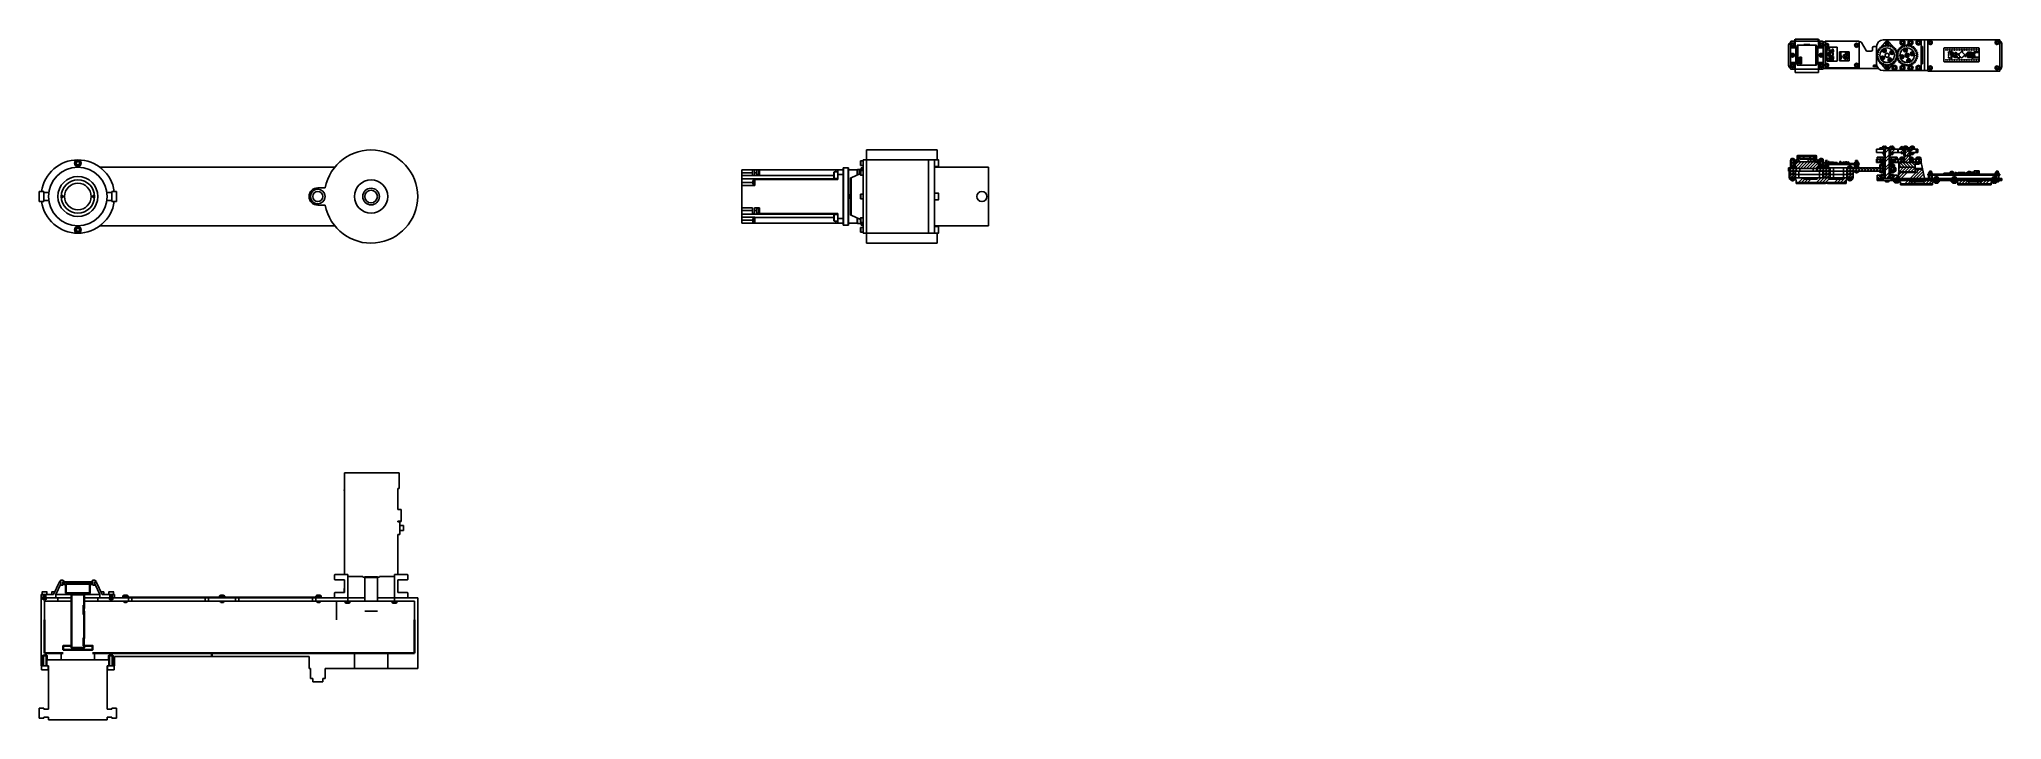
# Model space of a CAD drawing. Header units: millimetres. Extents: x 16604 to 36223, y 4309 to 8014.
# Drawn here: x 16604 to 19549, y 4309 to 5330 of the extents above; entities outside this region: 1.
import ezdxf

# ---------------------------------------------------------------- set-up
doc = ezdxf.new("R2010")
doc.units = ezdxf.units.MM
doc.linetypes.add('AM_ISO08W050', pattern=[18, 12, -1.5, 3, -1.5])
doc.linetypes.add('CENTER', pattern=[50.8, 31.75, -6.35, 6.35, -6.35])
doc.layers.get('0').update_dxf_attribs({"lineweight": 35})
for name, color, linetype, lineweight in [('AM_8', 1, 'Continuous', 35), ('duong tam', 5, 'CENTER', 13), ('Nét đậm', 7, 'Continuous', 35)]:
    doc.layers.add(name, color=color, linetype=linetype, lineweight=lineweight)
pattern_1 = [(45, (19173.833, 5017.417), (-6.7352, 6.7352), []), (45, (19178.323, 5017.417), (-6.7352, 6.7352), [])]
pattern_2 = [(135, (19173.8327, 5017.4174), (-2.245064, -2.245064), [])]
pattern_3 = [(45, (19173.833, 5017.417), (-13.4704, 13.4704), []), (45, (19178.323, 5017.417), (-13.4704, 13.4704), []), (45, (19182.813, 5017.417), (-13.4704, 13.4704), []), (45, (19187.303, 5017.417), (-13.4704, 13.4704), [])]
pattern_4 = [(45, (19173.8327, 5017.4174), (-2.245064, 2.245064), []), (135, (19173.8327, 5017.4174), (-2.245064, -2.245064), [])]
pattern_5 = [(45, (19173.8327, 5017.4174), (-2.245064, 2.245064), [])]
pattern_6 = [(135, (19173.833, 5017.417), (-6.7352, -6.7352), []), (135, (19173.833, 5021.9075), (-6.7352, -6.7352), [])]
pattern_7 = [(135, (19173.833, 5017.417), (-13.4704, -13.4704), []), (135, (19173.833, 5021.908), (-13.4704, -13.4704), []), (135, (19173.833, 5026.398), (-13.4704, -13.4704), []), (135, (19173.833, 5030.888), (-13.4704, -13.4704), [])]
pattern_8 = [(135, (19173.8327, 5017.4174), (-2.245064, -2.245064), []), (225, (19173.8327, 5017.4174), (2.245064, -2.245064), [])]
pattern_9 = [(45, (19173.8327, 5016.3588), (-2.245064, 2.245064), [])]
pattern_10 = [(135, (19173.8327, 5016.3588), (-2.245064, -2.245064), [])]
pattern_11 = [(45, (19173.8327, 5015.6674), (-2.245064, 2.245064), [])]

msp = doc.modelspace()

# ---------------------------------------------------------------- hatches: boundary and pattern name
at = {"linetype": 'Continuous', "lineweight": 18}
h = msp.add_hatch(dxfattribs=at)
h.set_pattern_fill('ANSI34', style=0)
h.set_pattern_definition(pattern_3)
edge = h.paths.add_edge_path(flags=0)
edge.add_line((19240.4, 5148.5), (19237, 5148.5))
edge.add_line((19237, 5148.5), (19237, 5147))
edge.add_line((19237, 5147), (19244.4, 5147))
edge.add_line((19244.4, 5147), (19244.4, 5154))
edge.add_line((19244.4, 5154), (19269.4, 5154))
edge.add_line((19269.4, 5154), (19269.4, 5147))
edge.add_line((19269.4, 5147), (19276.8, 5147))
edge.add_line((19276.8, 5147), (19276.8, 5148.5))
edge.add_line((19276.8, 5148.5), (19273.4, 5148.5))
edge.add_arc((19273.4, 5150.5), 2, 180, 270, ccw=False)
edge.add_line((19271.4, 5150.5), (19271.4, 5154.5))
edge.add_arc((19270.4, 5154.5), 1, 0, 90)
edge.add_line((19270.4, 5155.5), (19243.4, 5155.5))
edge.add_arc((19243.4, 5154.5), 1, 90, 180)
edge.add_line((19242.4, 5154.5), (19242.4, 5150.5))
edge.add_arc((19240.4, 5150.5), 2, 270, 360, ccw=False)
h = msp.add_hatch(dxfattribs=at)
h.set_pattern_fill('ANSI34', style=0)
h.set_pattern_definition(pattern_3)
h.paths.add_polyline_path([(19372.3, 5160), (19372.3, 5165), (19361.4, 5165), (19361.4, 5160)], flags=0)
h = msp.add_hatch(dxfattribs=at)
h.set_pattern_fill('ANSI32', angle=90, style=0)
h.set_pattern_definition(pattern_6)
h.paths.add_polyline_path([(19372.3, 5165), (19372.4, 5164.9), (19372.4, 5155.5), (19372.9, 5155), (19374.4, 5155), (19374.4, 5167), (19366.5, 5167), (19366.4, 5166.9), (19366.4, 5165.1), (19366.5, 5165)], flags=0)
h = msp.add_hatch(dxfattribs=at)
h.set_pattern_fill('ANSI32', style=0)
h.set_pattern_definition(pattern_1)
h.paths.add_polyline_path([(19380.4, 5166), (19374.4, 5166), (19374.4, 5121), (19380.4, 5121)], flags=0)
h = msp.add_hatch(dxfattribs=at)
h.set_pattern_fill('ANSI32', angle=90, style=0)
h.set_pattern_definition(pattern_6)
h.paths.add_polyline_path([(19381.9, 5155), (19382.4, 5155.5), (19382.4, 5164.9), (19382.5, 5165), (19388.3, 5165), (19388.4, 5165.1), (19388.4, 5166.9), (19388.3, 5167), (19380.4, 5167), (19380.4, 5155)], flags=0)
h = msp.add_hatch(dxfattribs=at)
h.set_pattern_fill('ANSI34', style=0)
h.set_pattern_definition(pattern_3)
h.paths.add_polyline_path([(19393.4, 5160), (19393.4, 5165), (19382.5, 5165), (19382.5, 5160)], flags=0)
h = msp.add_hatch(dxfattribs=at)
h.set_pattern_fill('ANSI34', style=0)
h.set_pattern_definition(pattern_3)
h.paths.add_polyline_path([(19402.3, 5160), (19402.3, 5165), (19393.7, 5165), (19393.7, 5160)], flags=0)
h = msp.add_hatch(dxfattribs=at)
h.set_pattern_fill('ANSI32', angle=90, style=0)
h.set_pattern_definition(pattern_6)
h.paths.add_polyline_path([(19402.3, 5165), (19402.4, 5164.9), (19402.4, 5155.5), (19402.9, 5155), (19404.4, 5155), (19404.4, 5167), (19396.5, 5167), (19396.4, 5166.9), (19396.4, 5165.1), (19396.5, 5165)], flags=0)
h = msp.add_hatch(dxfattribs=at)
h.set_pattern_fill('ANSI31', style=0)
h.set_pattern_definition(pattern_5)
edge = h.paths.add_edge_path(flags=0)
edge.add_line((19401.3, 5167), (19401.3, 5168.4))
edge.add_spline(control_points=[(19401.3, 5168.4), (19401.3, 5168.4), (19401.3, 5168.4), (19401.3, 5168.4), (19401.3, 5168.4), (19401.3, 5168.4), (19401.3, 5168.5), (19401.3, 5168.5), (19401.3, 5168.5), (19401.3, 5168.5), (19401.3, 5168.6), (19401.2, 5168.6), (19401.2, 5168.6), (19401.2, 5168.6), (19401.1, 5168.6), (19401.1, 5168.6)], knot_values=[0.005187, 0.005187, 0.005187, 0.005187, 0.005201, 0.005201, 0.005201, 0.005266, 0.005266, 0.005266, 0.00533, 0.00533, 0.00533, 0.005466, 0.005466, 0.005466, 0.005529, 0.005529, 0.005529, 0.005529], weights=[1, 1, 1, 1, 1, 1, 1, 1, 1, 1, 1, 1, 1, 1, 1, 1], degree=3, periodic=0)
edge.add_arc((19399.7, 5164.4), 4.44, 72.0284, 107.9716)
edge.add_spline(control_points=[(19398.4, 5168.6), (19398.3, 5168.6), (19398.3, 5168.6), (19398.3, 5168.6), (19398.3, 5168.6), (19398.2, 5168.5), (19398.2, 5168.5), (19398.2, 5168.5), (19398.2, 5168.5), (19398.2, 5168.5), (19398.2, 5168.4), (19398.1, 5168.4), (19398.1, 5168.4), (19398.1, 5168.4), (19398.1, 5168.4), (19398.1, 5168.4)], knot_values=[0.001385, 0.001385, 0.001385, 0.001385, 0.001472, 0.001472, 0.001472, 0.001582, 0.001582, 0.001582, 0.001653, 0.001653, 0.001653, 0.001706, 0.001706, 0.001706, 0.001729, 0.001729, 0.001729, 0.001729], weights=[1, 1, 1, 1, 1, 1, 1, 1, 1, 1, 1, 1, 1, 1, 1, 1], degree=3, periodic=0)
edge.add_line((19398.1, 5168.4), (19398.1, 5167))
edge.add_line((19398.1, 5167), (19401.3, 5167))
h = msp.add_hatch(dxfattribs=at)
h.set_pattern_fill('ANSI31', angle=90, style=0)
h.set_pattern_definition(pattern_2)
edge = h.paths.add_edge_path(flags=0)
edge.add_line((19401.3, 5160), (19398.2, 5160))
edge.add_spline(control_points=[(19398.2, 5160), (19398.2, 5160), (19398.2, 5160), (19398.2, 5160)], knot_values=[0.001607, 0.001607, 0.001607, 0.001607, 0.001617, 0.001617, 0.001617, 0.001617], weights=[1, 1, 1, 1], degree=3, periodic=0)
edge.add_line((19398.2, 5160), (19398.2, 5158.2))
edge.add_spline(control_points=[(19398.2, 5158.2), (19398.2, 5158.2), (19398.2, 5158.2), (19398.2, 5158.2)], knot_values=[0.002922, 0.002922, 0.002922, 0.002922, 0.002932, 0.002932, 0.002932, 0.002932], weights=[1, 1, 1, 1], degree=3, periodic=0)
edge.add_line((19398.2, 5158.2), (19401.3, 5158.2))
edge.add_spline(control_points=[(19401.3, 5158.2), (19401.3, 5158.2), (19401.3, 5158.2), (19401.3, 5158.2)], knot_values=[0.00162, 0.00162, 0.00162, 0.00162, 0.001629, 0.001629, 0.001629, 0.001629], weights=[1, 1, 1, 1], degree=3, periodic=0)
edge.add_line((19401.3, 5158.2), (19401.3, 5160))
edge.add_spline(control_points=[(19401.3, 5160), (19401.3, 5160), (19401.3, 5160), (19401.3, 5160)], knot_values=[0.002935, 0.002935, 0.002935, 0.002935, 0.002945, 0.002945, 0.002945, 0.002945], weights=[1, 1, 1, 1], degree=3, periodic=0)
h = msp.add_hatch(dxfattribs=at)
h.set_pattern_fill('ANSI31', style=0)
h.set_pattern_definition(pattern_5)
edge = h.paths.add_edge_path(flags=0)
edge.add_line((19403, 5154), (19403.4, 5154))
edge.add_spline(control_points=[(19403.4, 5154), (19403.4, 5154), (19403.4, 5154), (19403.4, 5154)], knot_values=[0, 0, 0, 0, 0.003617, 0.003617, 0.003617, 0.003617], weights=[1, 1, 1, 1], degree=3, periodic=0)
edge.add_line((19403.4, 5154), (19403.4, 5153.9))
edge.add_spline(control_points=[(19403.4, 5153.9), (19403.4, 5153.8), (19403.3, 5153.8), (19403.3, 5153.8), (19403.2, 5153.8), (19403.2, 5153.8), (19403.1, 5153.7), (19403.1, 5153.7), (19403, 5153.7), (19403, 5153.6)], knot_values=[0, 0, 0, 0, 0.000141, 0.000141, 0.000141, 0.000283, 0.000283, 0.000283, 0.000496, 0.000496, 0.000496, 0.000496], weights=[1, 1, 1, 1, 1, 1, 1, 1, 1, 1], degree=3, periodic=0)
edge.add_line((19403, 5153.6), (19403, 5153.5))
edge.add_spline(control_points=[(19403, 5153.5), (19403.1, 5153.4), (19403.2, 5153.4), (19403.4, 5153.3)], knot_values=[0, 0, 0, 0, 0.049681, 0.049681, 0.049681, 0.049681], weights=[1, 1, 1, 1], degree=3, periodic=0)
edge.add_line((19403.4, 5153.3), (19403.4, 5153.1))
edge.add_spline(control_points=[(19403.4, 5153.1), (19403.3, 5153.1), (19403.3, 5153.1), (19403.3, 5153.1), (19403.2, 5153), (19403.2, 5153), (19403.1, 5153), (19403.1, 5152.9), (19403, 5152.9), (19403, 5152.9)], knot_values=[0, 0, 0, 0, 0.000141, 0.000141, 0.000141, 0.000283, 0.000283, 0.000283, 0.000497, 0.000497, 0.000497, 0.000497], weights=[1, 1, 1, 1, 1, 1, 1, 1, 1, 1], degree=3, periodic=0)
edge.add_line((19403, 5152.9), (19403, 5152.8))
edge.add_spline(control_points=[(19403, 5152.8), (19403.1, 5152.7), (19403.2, 5152.6), (19403.4, 5152.5)], knot_values=[0, 0, 0, 0, 0.049681, 0.049681, 0.049681, 0.049681], weights=[1, 1, 1, 1], degree=3, periodic=0)
edge.add_line((19403.4, 5152.5), (19403.4, 5152.4))
edge.add_spline(control_points=[(19403.4, 5152.4), (19403.2, 5152.3), (19403.1, 5152.2), (19403, 5152.1)], knot_values=[0, 0, 0, 0, 0.049681, 0.049681, 0.049681, 0.049681], weights=[1, 1, 1, 1], degree=3, periodic=0)
edge.add_line((19402.9, 5152.1), (19403, 5152))
edge.add_spline(control_points=[(19403, 5152), (19403.1, 5151.9), (19403.2, 5151.9), (19403.4, 5151.8)], knot_values=[0, 0, 0, 0, 0.049681, 0.049681, 0.049681, 0.049681], weights=[1, 1, 1, 1], degree=3, periodic=0)
edge.add_line((19403.4, 5151.8), (19403.4, 5151.6))
edge.add_spline(control_points=[(19403.4, 5151.6), (19403.2, 5151.5), (19403.1, 5151.5), (19403, 5151.4)], knot_values=[0, 0, 0, 0, 0.049681, 0.049681, 0.049681, 0.049681], weights=[1, 1, 1, 1], degree=3, periodic=0)
edge.add_line((19403, 5151.4), (19403, 5151.3))
edge.add_spline(control_points=[(19403, 5151.3), (19403.1, 5151.2), (19403.2, 5151.1), (19403.4, 5151)], knot_values=[0, 0, 0, 0, 0.049681, 0.049681, 0.049681, 0.049681], weights=[1, 1, 1, 1], degree=3, periodic=0)
edge.add_line((19403.4, 5151), (19403.4, 5150.9))
edge.add_spline(control_points=[(19403.4, 5150.9), (19403.2, 5150.8), (19403.1, 5150.7), (19403, 5150.6)], knot_values=[0, 0, 0, 0, 0.049681, 0.049681, 0.049681, 0.049681], weights=[1, 1, 1, 1], degree=3, periodic=0)
edge.add_line((19403, 5150.6), (19403, 5150.5))
edge.add_spline(control_points=[(19403, 5150.5), (19403.1, 5150.4), (19403.2, 5150.4), (19403.4, 5150.3)], knot_values=[0, 0, 0, 0, 0.049681, 0.049681, 0.049681, 0.049681], weights=[1, 1, 1, 1], degree=3, periodic=0)
edge.add_line((19403.4, 5150.3), (19403.4, 5150.1))
edge.add_spline(control_points=[(19403.4, 5150.1), (19403.2, 5150), (19403.1, 5150), (19402.9, 5149.9)], knot_values=[0, 0, 0, 0, 0.049681, 0.049681, 0.049681, 0.049681], weights=[1, 1, 1, 1], degree=3, periodic=0)
edge.add_line((19402.9, 5149.9), (19403, 5149.8))
edge.add_spline(control_points=[(19403, 5149.8), (19403.1, 5149.7), (19403.2, 5149.6), (19403.4, 5149.5)], knot_values=[0, 0, 0, 0, 0.049681, 0.049681, 0.049681, 0.049681], weights=[1, 1, 1, 1], degree=3, periodic=0)
edge.add_line((19403.4, 5149.5), (19403.4, 5149.4))
edge.add_spline(control_points=[(19403.4, 5149.4), (19403.2, 5149.3), (19403.1, 5149.2), (19403, 5149.1)], knot_values=[0, 0, 0, 0, 0.049681, 0.049681, 0.049681, 0.049681], weights=[1, 1, 1, 1], degree=3, periodic=0)
edge.add_line((19403, 5149.1), (19403, 5149))
edge.add_spline(control_points=[(19403, 5149), (19403.1, 5148.9), (19403.2, 5148.9), (19403.4, 5148.8)], knot_values=[0, 0, 0, 0, 0.049681, 0.049681, 0.049681, 0.049681], weights=[1, 1, 1, 1], degree=3, periodic=0)
edge.add_line((19403.4, 5148.8), (19403.4, 5148.6))
edge.add_spline(control_points=[(19403.4, 5148.6), (19403.2, 5148.5), (19403.1, 5148.5), (19403, 5148.4)], knot_values=[0, 0, 0, 0, 0.049681, 0.049681, 0.049681, 0.049681], weights=[1, 1, 1, 1], degree=3, periodic=0)
edge.add_line((19403, 5148.4), (19403, 5148.3))
edge.add_spline(control_points=[(19403, 5148.3), (19403.1, 5148.2), (19403.2, 5148.1), (19403.4, 5148)], knot_values=[0, 0, 0, 0, 0.049681, 0.049681, 0.049681, 0.049681], weights=[1, 1, 1, 1], degree=3, periodic=0)
edge.add_line((19403.4, 5148), (19403.4, 5147.9))
edge.add_spline(control_points=[(19403.4, 5147.9), (19403.2, 5147.8), (19403.1, 5147.7), (19402.9, 5147.6)], knot_values=[0, 0, 0, 0, 0.049681, 0.049681, 0.049681, 0.049681], weights=[1, 1, 1, 1], degree=3, periodic=0)
edge.add_line((19402.9, 5147.6), (19403, 5147.5))
edge.add_spline(control_points=[(19403, 5147.5), (19403.1, 5147.4), (19403.2, 5147.4), (19403.4, 5147.3)], knot_values=[0, 0, 0, 0, 0.049681, 0.049681, 0.049681, 0.049681], weights=[1, 1, 1, 1], degree=3, periodic=0)
edge.add_line((19403.4, 5147.3), (19403.4, 5147.1))
edge.add_spline(control_points=[(19403.4, 5147.1), (19403.2, 5147), (19403.1, 5147), (19403, 5146.9)], knot_values=[0, 0, 0, 0, 0.049681, 0.049681, 0.049681, 0.049681], weights=[1, 1, 1, 1], degree=3, periodic=0)
edge.add_line((19403, 5146.9), (19403, 5146.8))
edge.add_spline(control_points=[(19403, 5146.8), (19403.1, 5146.7), (19403.2, 5146.6), (19403.4, 5146.5)], knot_values=[0, 0, 0, 0, 0.049681, 0.049681, 0.049681, 0.049681], weights=[1, 1, 1, 1], degree=3, periodic=0)
edge.add_line((19403.4, 5146.5), (19403.4, 5146.4))
edge.add_line((19403.4, 5146.4), (19403, 5146.4))
edge.add_line((19403, 5146.4), (19403.4, 5146))
edge.add_line((19403.4, 5146), (19403.4, 5145))
edge.add_line((19403.4, 5145), (19411.4, 5145))
edge.add_line((19411.4, 5145), (19411.4, 5146))
edge.add_line((19411.4, 5146), (19411.9, 5146.4))
edge.add_line((19411.9, 5146.4), (19411.9, 5146.5))
edge.add_spline(control_points=[(19411.9, 5146.5), (19411.7, 5146.6), (19411.6, 5146.7), (19411.4, 5146.7)], knot_values=[0, 0, 0, 0, 0.049681, 0.049681, 0.049681, 0.049681], weights=[1, 1, 1, 1], degree=3, periodic=0)
edge.add_line((19411.4, 5146.7), (19411.4, 5146.9))
edge.add_spline(control_points=[(19411.4, 5146.9), (19411.5, 5146.9), (19411.5, 5146.9), (19411.6, 5147), (19411.6, 5147), (19411.6, 5147), (19411.7, 5147), (19411.7, 5147.1), (19411.8, 5147.1), (19411.9, 5147.1)], knot_values=[0, 0, 0, 0, 0.000141, 0.000141, 0.000141, 0.000283, 0.000283, 0.000283, 0.000497, 0.000497, 0.000497, 0.000497], weights=[1, 1, 1, 1, 1, 1, 1, 1, 1, 1], degree=3, periodic=0)
edge.add_line((19411.9, 5147.1), (19411.9, 5147.3))
edge.add_spline(control_points=[(19411.9, 5147.2), (19411.7, 5147.3), (19411.6, 5147.4), (19411.4, 5147.5)], knot_values=[0, 0, 0, 0, 0.049681, 0.049681, 0.049681, 0.049681], weights=[1, 1, 1, 1], degree=3, periodic=0)
edge.add_line((19411.4, 5147.5), (19411.4, 5147.6))
edge.add_spline(control_points=[(19411.4, 5147.6), (19411.6, 5147.7), (19411.7, 5147.8), (19411.9, 5147.9)], knot_values=[0, 0, 0, 0, 0.049681, 0.049681, 0.049681, 0.049681], weights=[1, 1, 1, 1], degree=3, periodic=0)
edge.add_line((19411.9, 5147.9), (19411.9, 5148))
edge.add_spline(control_points=[(19411.9, 5148), (19411.7, 5148.1), (19411.6, 5148.2), (19411.4, 5148.2)], knot_values=[0, 0, 0, 0, 0.049681, 0.049681, 0.049681, 0.049681], weights=[1, 1, 1, 1], degree=3, periodic=0)
edge.add_line((19411.4, 5148.2), (19411.4, 5148.4))
edge.add_spline(control_points=[(19411.4, 5148.4), (19411.6, 5148.5), (19411.7, 5148.6), (19411.9, 5148.6)], knot_values=[0, 0, 0, 0, 0.049681, 0.049681, 0.049681, 0.049681], weights=[1, 1, 1, 1], degree=3, periodic=0)
edge.add_line((19411.9, 5148.6), (19411.9, 5148.7))
edge.add_spline(control_points=[(19411.9, 5148.7), (19411.7, 5148.8), (19411.6, 5148.9), (19411.4, 5149)], knot_values=[0, 0, 0, 0, 0.049681, 0.049681, 0.049681, 0.049681], weights=[1, 1, 1, 1], degree=3, periodic=0)
edge.add_line((19411.4, 5149), (19411.4, 5149.1))
edge.add_spline(control_points=[(19411.4, 5149.1), (19411.6, 5149.2), (19411.7, 5149.3), (19411.9, 5149.4)], knot_values=[0, 0, 0, 0, 0.049681, 0.049681, 0.049681, 0.049681], weights=[1, 1, 1, 1], degree=3, periodic=0)
edge.add_line((19411.9, 5149.4), (19411.9, 5149.5))
edge.add_spline(control_points=[(19411.9, 5149.5), (19411.8, 5149.5), (19411.8, 5149.5), (19411.7, 5149.6), (19411.7, 5149.6), (19411.7, 5149.6), (19411.6, 5149.6), (19411.6, 5149.7), (19411.5, 5149.7), (19411.4, 5149.7)], knot_values=[0, 0, 0, 0, 0.000141, 0.000141, 0.000141, 0.000283, 0.000283, 0.000283, 0.000497, 0.000497, 0.000497, 0.000497], weights=[1, 1, 1, 1, 1, 1, 1, 1, 1, 1], degree=3, periodic=0)
edge.add_line((19411.4, 5149.7), (19411.4, 5149.9))
edge.add_spline(control_points=[(19411.4, 5149.9), (19411.6, 5150), (19411.7, 5150.1), (19411.9, 5150.1)], knot_values=[0, 0, 0, 0, 0.049681, 0.049681, 0.049681, 0.049681], weights=[1, 1, 1, 1], degree=3, periodic=0)
edge.add_line((19411.9, 5150.1), (19411.9, 5150.2))
edge.add_spline(control_points=[(19411.9, 5150.2), (19411.7, 5150.3), (19411.6, 5150.4), (19411.4, 5150.5)], knot_values=[0, 0, 0, 0, 0.049681, 0.049681, 0.049681, 0.049681], weights=[1, 1, 1, 1], degree=3, periodic=0)
edge.add_line((19411.4, 5150.5), (19411.4, 5150.6))
edge.add_spline(control_points=[(19411.4, 5150.6), (19411.6, 5150.7), (19411.7, 5150.8), (19411.9, 5150.9)], knot_values=[0, 0, 0, 0, 0.049681, 0.049681, 0.049681, 0.049681], weights=[1, 1, 1, 1], degree=3, periodic=0)
edge.add_line((19411.9, 5150.9), (19411.9, 5151))
edge.add_spline(control_points=[(19411.9, 5151), (19411.7, 5151.1), (19411.6, 5151.2), (19411.4, 5151.2)], knot_values=[0, 0, 0, 0, 0.049681, 0.049681, 0.049681, 0.049681], weights=[1, 1, 1, 1], degree=3, periodic=0)
edge.add_line((19411.4, 5151.2), (19411.4, 5151.4))
edge.add_spline(control_points=[(19411.4, 5151.4), (19411.5, 5151.4), (19411.5, 5151.4), (19411.6, 5151.5), (19411.6, 5151.5), (19411.6, 5151.5), (19411.7, 5151.5), (19411.7, 5151.6), (19411.8, 5151.6), (19411.9, 5151.6)], knot_values=[0, 0, 0, 0, 0.000141, 0.000141, 0.000141, 0.000283, 0.000283, 0.000283, 0.000497, 0.000497, 0.000497, 0.000497], weights=[1, 1, 1, 1, 1, 1, 1, 1, 1, 1], degree=3, periodic=0)
edge.add_line((19411.9, 5151.6), (19411.9, 5151.7))
edge.add_spline(control_points=[(19411.9, 5151.7), (19411.7, 5151.8), (19411.6, 5151.9), (19411.4, 5152)], knot_values=[0, 0, 0, 0, 0.049681, 0.049681, 0.049681, 0.049681], weights=[1, 1, 1, 1], degree=3, periodic=0)
edge.add_line((19411.4, 5152), (19411.4, 5152.1))
edge.add_spline(control_points=[(19411.4, 5152.1), (19411.6, 5152.2), (19411.7, 5152.3), (19411.9, 5152.4)], knot_values=[0, 0, 0, 0, 0.049681, 0.049681, 0.049681, 0.049681], weights=[1, 1, 1, 1], degree=3, periodic=0)
edge.add_line((19411.9, 5152.4), (19411.9, 5152.5))
edge.add_spline(control_points=[(19411.9, 5152.5), (19411.7, 5152.6), (19411.6, 5152.7), (19411.4, 5152.7)], knot_values=[0, 0, 0, 0, 0.049681, 0.049681, 0.049681, 0.049681], weights=[1, 1, 1, 1], degree=3, periodic=0)
edge.add_line((19411.4, 5152.7), (19411.4, 5152.9))
edge.add_spline(control_points=[(19411.4, 5152.9), (19411.6, 5153), (19411.7, 5153.1), (19411.9, 5153.1)], knot_values=[0, 0, 0, 0, 0.049681, 0.049681, 0.049681, 0.049681], weights=[1, 1, 1, 1], degree=3, periodic=0)
edge.add_line((19411.9, 5153.1), (19411.9, 5153.2))
edge.add_spline(control_points=[(19411.9, 5153.2), (19411.7, 5153.3), (19411.6, 5153.4), (19411.4, 5153.5)], knot_values=[0, 0, 0, 0, 0.049681, 0.049681, 0.049681, 0.049681], weights=[1, 1, 1, 1], degree=3, periodic=0)
edge.add_line((19411.4, 5153.5), (19411.4, 5153.6))
edge.add_spline(control_points=[(19411.4, 5153.6), (19411.6, 5153.7), (19411.7, 5153.8), (19411.9, 5153.9)], knot_values=[0, 0, 0, 0, 0.049681, 0.049681, 0.049681, 0.049681], weights=[1, 1, 1, 1], degree=3, periodic=0)
edge.add_line((19411.9, 5153.9), (19411.9, 5154))
edge.add_spline(control_points=[(19411.9, 5154), (19411.8, 5154), (19411.8, 5154), (19411.8, 5154)], knot_values=[0, 0, 0, 0, 0.007878, 0.007878, 0.007878, 0.007878], weights=[1, 1, 1, 1], degree=3, periodic=0)
edge.add_line((19411.8, 5154), (19411.9, 5154))
edge.add_line((19411.9, 5154), (19410.9, 5155))
edge.add_line((19410.9, 5155), (19403.9, 5155))
edge.add_line((19403.9, 5155), (19403, 5154))
h = msp.add_hatch(dxfattribs=at)
h.set_pattern_fill('ANSI31', style=0)
h.set_pattern_definition(pattern_5)
h.paths.add_polyline_path([(19404.4, 5164), (19404.4, 5155), (19410.4, 5155), (19410.4, 5164)], flags=0)
h = msp.add_hatch(dxfattribs=at)
h.set_pattern_fill('ANSI32', angle=90, style=0)
h.set_pattern_definition(pattern_6)
h.paths.add_polyline_path([(19411.9, 5155), (19412.4, 5155.5), (19412.4, 5164.9), (19412.5, 5165), (19418.3, 5165), (19418.4, 5165.1), (19418.4, 5166.9), (19418.3, 5167), (19410.4, 5167), (19410.4, 5155)], flags=0)
h = msp.add_hatch(dxfattribs=at)
h.set_pattern_fill('ANSI34', style=0)
h.set_pattern_definition(pattern_3)
h.paths.add_polyline_path([(19421.2, 5160), (19421.2, 5165), (19412.5, 5165), (19412.5, 5160)], flags=0)
h = msp.add_hatch(dxfattribs=at)
h.set_pattern_fill('ANSI31', style=0)
h.set_pattern_definition(pattern_5)
edge = h.paths.add_edge_path(flags=0)
edge.add_line((19413.5, 5168.4), (19413.5, 5167))
edge.add_line((19413.5, 5167), (19416.7, 5167))
edge.add_line((19416.7, 5167), (19416.7, 5168.4))
edge.add_spline(control_points=[(19416.7, 5168.4), (19416.7, 5168.4), (19416.7, 5168.4), (19416.7, 5168.4), (19416.7, 5168.5), (19416.6, 5168.5), (19416.6, 5168.5), (19416.6, 5168.5), (19416.6, 5168.5), (19416.6, 5168.6), (19416.5, 5168.6), (19416.5, 5168.6), (19416.4, 5168.6)], knot_values=[0, 0, 0, 0, 0.000052, 0.000052, 0.000052, 0.000132, 0.000132, 0.000132, 0.000211, 0.000211, 0.000211, 0.000347, 0.000347, 0.000347, 0.000347], weights=[1, 1, 1, 1, 1, 1, 1, 1, 1, 1, 1, 1, 1], degree=3, periodic=0)
edge.add_arc((19415.1, 5164.4), 4.44, 72.0284, 107.9716)
edge.add_spline(control_points=[(19413.7, 5168.6), (19413.7, 5168.6), (19413.6, 5168.6), (19413.6, 5168.6), (19413.6, 5168.6), (19413.5, 5168.5), (19413.5, 5168.5), (19413.5, 5168.5), (19413.5, 5168.5), (19413.5, 5168.5), (19413.5, 5168.4), (19413.5, 5168.4), (19413.5, 5168.4)], knot_values=[0.000001, 0.000001, 0.000001, 0.000001, 0.000123, 0.000123, 0.000123, 0.00022, 0.00022, 0.00022, 0.000283, 0.000283, 0.000283, 0.000346, 0.000346, 0.000346, 0.000346], weights=[1, 1, 1, 1, 1, 1, 1, 1, 1, 1, 1, 1, 1], degree=3, periodic=0)
h = msp.add_hatch(dxfattribs=at)
h.set_pattern_fill('ANSI31', angle=90, style=0)
h.set_pattern_definition(pattern_2)
edge = h.paths.add_edge_path(flags=0)
edge.add_line((19416.6, 5158.2), (19416.6, 5160))
edge.add_spline(control_points=[(19416.6, 5160), (19416.6, 5160), (19416.6, 5160), (19416.6, 5160)], knot_values=[0.002922, 0.002922, 0.002922, 0.002922, 0.002932, 0.002932, 0.002932, 0.002932], weights=[1, 1, 1, 1], degree=3, periodic=0)
edge.add_line((19416.6, 5160), (19413.6, 5160))
edge.add_spline(control_points=[(19413.6, 5160), (19413.6, 5160), (19413.6, 5160), (19413.6, 5160)], knot_values=[0.001619, 0.001619, 0.001619, 0.001619, 0.001629, 0.001629, 0.001629, 0.001629], weights=[1, 1, 1, 1], degree=3, periodic=0)
edge.add_line((19413.6, 5160), (19413.6, 5158.2))
edge.add_spline(control_points=[(19413.6, 5158.2), (19413.6, 5158.2), (19413.6, 5158.2), (19413.6, 5158.2)], knot_values=[0.002935, 0.002935, 0.002935, 0.002935, 0.002945, 0.002945, 0.002945, 0.002945], weights=[1, 1, 1, 1], degree=3, periodic=0)
edge.add_line((19413.6, 5158.2), (19416.6, 5158.2))
edge.add_spline(control_points=[(19416.6, 5158.2), (19416.6, 5158.2), (19416.6, 5158.2), (19416.6, 5158.2)], knot_values=[0.001608, 0.001608, 0.001608, 0.001608, 0.001618, 0.001618, 0.001618, 0.001618], weights=[1, 1, 1, 1], degree=3, periodic=0)
h = msp.add_hatch(dxfattribs=at)
h.set_pattern_fill('ANSI37', style=0)
h.set_pattern_definition(pattern_4)
h.paths.add_polyline_path([(19229.4, 5137), (19229.4, 5132), (19241.4, 5132), (19241.4, 5137)], flags=0)
h = msp.add_hatch(dxfattribs=at)
h.set_pattern_fill('ANSI37', angle=90, style=0)
h.set_pattern_definition(pattern_8)
h.paths.add_polyline_path([(19239.9, 5132), (19230.4, 5132), (19230.4, 5127), (19239.9, 5127)], flags=0)
h = msp.add_hatch(dxfattribs=at)
h.set_pattern_fill('ANSI37', style=0)
h.set_pattern_definition(pattern_4)
h.paths.add_polyline_path([(19239.9, 5127), (19230.4, 5127), (19230.4, 5122), (19239.9, 5122)], flags=0)
h = msp.add_hatch(dxfattribs=at)
h.set_pattern_fill('ANSI34', style=0)
h.set_pattern_definition(pattern_3)
h.paths.add_polyline_path([(19232.4, 5148.5), (19232.4, 5147), (19233.8, 5147), (19233.8, 5148.5)], flags=0)
h = msp.add_hatch(dxfattribs=at)
h.set_pattern_fill('ANSI34', angle=90, style=0)
h.set_pattern_definition(pattern_7)
h.paths.add_polyline_path([(19233.9, 5145), (19233.9, 5147), (19232.4, 5147), (19232.4, 5145)], flags=0)
h = msp.add_hatch(dxfattribs=at)
h.set_pattern_fill('ANSI31', style=0)
h.set_pattern_definition(pattern_5)
h.paths.add_polyline_path([(19232.5, 5143.3), (19232.7, 5143.2), (19233.9, 5143.2), (19234.2, 5143.4), (19234.2, 5144.8), (19233.9, 5145), (19233.9, 5145), (19232.7, 5145), (19232.5, 5144.9)], flags=0)
h = msp.add_hatch(dxfattribs=at)
h.set_pattern_fill('ANSI31', angle=90, style=0)
h.set_pattern_definition(pattern_2)
edge = h.paths.add_edge_path(flags=0)
edge.add_line((19233.9, 5140.5), (19236.9, 5140.5))
edge.add_line((19236.9, 5140.5), (19236.9, 5148.4))
edge.add_arc((19237, 5148.4), 0.1, 90, 180, ccw=False)
edge.add_line((19237, 5148.5), (19238.2, 5148.5))
edge.add_line((19238.2, 5148.5), (19238.2, 5149.9))
edge.add_arc((19237.9, 5149.9), 0.27, 0, 57.664)
edge.add_arc((19235.4, 5145.9), 5, 57.664, 75.7046)
edge.add_line((19236.6, 5150.7), (19236.6, 5150.4))
edge.add_line((19236.6, 5150.4), (19236, 5149.1))
edge.add_line((19236, 5149.1), (19236, 5149.1))
edge.add_line((19236, 5149.1), (19235.4, 5149))
edge.add_line((19235.4, 5149), (19234.9, 5149.1))
edge.add_line((19234.9, 5149.1), (19234.9, 5149.1))
edge.add_line((19234.9, 5149.1), (19234.2, 5150.4))
edge.add_line((19234.2, 5150.4), (19234.2, 5150.7))
edge.add_arc((19235.4, 5145.9), 5, 104.2954, 122.336)
edge.add_arc((19232.9, 5149.9), 0.27, 122.336, 180)
edge.add_line((19232.6, 5149.9), (19232.6, 5148.5))
edge.add_line((19232.6, 5148.5), (19233.8, 5148.5))
edge.add_arc((19233.8, 5148.4), 0.1, 0, 90, ccw=False)
edge.add_line((19233.9, 5148.4), (19233.9, 5140.5))
h = msp.add_hatch(dxfattribs=at)
h.set_pattern_fill('ANSI31', style=0)
h.set_pattern_definition(pattern_5)
h.paths.add_polyline_path([(19238.2, 5143.2), (19238.3, 5143.3), (19238.3, 5144.9), (19238.2, 5145), (19236.9, 5145), (19236.9, 5145), (19236.7, 5144.8), (19236.7, 5143.4), (19236.9, 5143.2)], flags=0)
h = msp.add_hatch(dxfattribs=at)
h.set_pattern_fill('ANSI34', angle=90, style=0)
h.set_pattern_definition(pattern_7)
edge = h.paths.add_edge_path(flags=0)
edge.add_line((19246.4, 5154), (19244.4, 5154))
edge.add_line((19244.4, 5154), (19244.4, 5147))
edge.add_line((19244.4, 5147), (19237, 5147))
edge.add_line((19237, 5147), (19237, 5145))
edge.add_line((19237, 5145), (19238.4, 5145))
edge.add_line((19238.4, 5145), (19238.4, 5137))
edge.add_arc((19238.4, 5138), 1, 270, 360)
edge.add_line((19239.4, 5138), (19239.4, 5144))
edge.add_arc((19241.4, 5144), 2, 90, 180, ccw=False)
edge.add_line((19241.4, 5146), (19272.4, 5146))
edge.add_arc((19272.4, 5144), 2, 0, 90, ccw=False)
edge.add_line((19274.4, 5144), (19274.4, 5138))
edge.add_arc((19275.4, 5138), 1, 180, 270)
edge.add_line((19275.4, 5137), (19275.4, 5145))
edge.add_line((19275.4, 5145), (19276.9, 5145))
edge.add_line((19276.9, 5145), (19276.9, 5147))
edge.add_line((19276.9, 5147), (19269.4, 5147))
edge.add_line((19269.4, 5147), (19269.4, 5154))
edge.add_line((19269.4, 5154), (19267.4, 5154))
edge.add_line((19267.4, 5154), (19267.4, 5147))
edge.add_line((19267.4, 5147), (19262.4, 5147))
edge.add_line((19262.4, 5147), (19262.4, 5150))
edge.add_line((19262.4, 5150), (19246.4, 5150))
edge.add_line((19246.4, 5150), (19246.4, 5154))
h = msp.add_hatch(dxfattribs=at)
h.set_pattern_fill('ANSI31', style=0)
h.set_pattern_definition(pattern_5)
edge = h.paths.add_edge_path(flags=0)
edge.add_arc((19244.4, 5141), 5, 90, 180)
edge.add_arc((19244.4, 5141), 5, 180, 270)
edge.add_line((19244.4, 5136), (19269.4, 5136))
edge.add_arc((19269.4, 5141), 5, 270, 360)
edge.add_arc((19269.4, 5141), 5, 0, 90)
edge.add_line((19269.4, 5146), (19244.4, 5146))
h = msp.add_hatch(dxfattribs=at)
h.set_pattern_fill('ANSI32', style=0)
h.set_pattern_definition(pattern_1)
h.paths.add_polyline_path([(19266.9, 5151), (19246.9, 5151), (19246.9, 5150), (19266.9, 5150)], flags=0)
h = msp.add_hatch(dxfattribs=at)
h.set_pattern_fill('ANSI37', style=0)
h.set_pattern_definition(pattern_4)
h.paths.add_polyline_path([(19291.9, 5137), (19271.4, 5137), (19271.4, 5132), (19291.9, 5132)], flags=0)
h = msp.add_hatch(dxfattribs=at)
h.set_pattern_fill('ANSI31', angle=90, style=0)
h.set_pattern_definition(pattern_2)
edge = h.paths.add_edge_path(flags=0)
edge.add_line((19276.9, 5140.5), (19279.9, 5140.5))
edge.add_line((19279.9, 5140.5), (19279.9, 5148.4))
edge.add_arc((19280, 5148.4), 0.1, 90, 180, ccw=False)
edge.add_line((19280, 5148.5), (19281.2, 5148.5))
edge.add_line((19281.2, 5148.5), (19281.2, 5149.9))
edge.add_arc((19280.9, 5149.9), 0.27, 0, 57.664)
edge.add_arc((19278.4, 5145.9), 5, 57.664, 75.7046)
edge.add_line((19279.6, 5150.7), (19279.6, 5150.4))
edge.add_line((19279.6, 5150.4), (19279, 5149.1))
edge.add_line((19279, 5149.1), (19279, 5149.1))
edge.add_line((19279, 5149.1), (19278.4, 5149))
edge.add_line((19278.4, 5149), (19277.9, 5149.1))
edge.add_line((19277.9, 5149.1), (19277.9, 5149.1))
edge.add_line((19277.9, 5149.1), (19277.2, 5150.4))
edge.add_line((19277.2, 5150.4), (19277.2, 5150.7))
edge.add_arc((19278.4, 5145.9), 5, 104.2954, 122.336)
edge.add_arc((19275.9, 5149.9), 0.27, 122.336, 180)
edge.add_line((19275.6, 5149.9), (19275.6, 5148.5))
edge.add_line((19275.6, 5148.5), (19276.8, 5148.5))
edge.add_arc((19276.8, 5148.4), 0.1, 0, 90, ccw=False)
edge.add_line((19276.9, 5148.4), (19276.9, 5140.5))
h = msp.add_hatch(dxfattribs=at)
h.set_pattern_fill('ANSI34', style=0)
h.set_pattern_definition(pattern_3)
h.paths.add_polyline_path([(19281.4, 5148.5), (19280, 5148.5), (19280, 5147), (19281.4, 5147)], flags=0)
h = msp.add_hatch(dxfattribs=at)
h.set_pattern_fill('ANSI37', angle=90, style=0)
h.set_pattern_definition(pattern_8)
h.paths.add_polyline_path([(19291.9, 5132), (19280.9, 5132), (19280.9, 5127), (19291.9, 5127)], flags=0)
h = msp.add_hatch(dxfattribs=at)
h.set_pattern_fill('ANSI37', style=0)
h.set_pattern_definition(pattern_4)
h.paths.add_polyline_path([(19291.9, 5127), (19280.9, 5127), (19280.9, 5122), (19291.9, 5122)], flags=0)
h = msp.add_hatch(dxfattribs=at)
h.set_pattern_fill('ANSI31', angle=90, style=0)
h.set_pattern_definition(pattern_2)
h.paths.add_polyline_path([(19284.4, 5142), (19301.3, 5142), (19301.3, 5143.6), (19284.4, 5143.6)], flags=0)
h = msp.add_hatch(dxfattribs=at)
h.set_pattern_fill('ANSI31', angle=90, style=0)
h.set_pattern_definition([(135, (19173.8327, 5014.9805), (-2.245064, -2.245064), [])])
h.paths.add_polyline_path([(19301.2, 5144.7), (19286.9, 5144.7), (19286.9, 5143.6), (19301.2, 5143.6)], flags=0)
h = msp.add_hatch(dxfattribs=at)
h.set_pattern_fill('ANSI31', style=0)
h.set_pattern_definition([(45, (19173.8327, 5014.9805), (-2.245064, 2.245064), [])])
h.paths.add_polyline_path([(19295.9, 5145.6), (19291.9, 5145.6), (19291.9, 5144.8), (19295.9, 5144.8)], flags=0)
h = msp.add_hatch(dxfattribs=at)
h.set_pattern_fill('ANSI31', angle=90, style=0)
h.set_pattern_definition(pattern_2)
h.paths.add_polyline_path([(19335.4, 5142), (19335.4, 5143.6), (19301.8, 5143.6), (19301.8, 5142)], flags=0)
h = msp.add_hatch(dxfattribs=at)
h.set_pattern_fill('ANSI31', style=0)
h.set_pattern_definition(pattern_11)
h.paths.add_polyline_path([(19305.8, 5143.6), (19320.3, 5143.6), (19320.3, 5144.9), (19305.8, 5144.9)], flags=0)
h = msp.add_hatch(dxfattribs=at)
h.set_pattern_fill('ANSI31', style=0)
h.set_pattern_definition(pattern_11)
h.paths.add_polyline_path([(19312.7, 5144.9), (19312.7, 5145.9), (19312.1, 5145.9), (19312.1, 5144.9)], flags=0)
h = msp.add_hatch(dxfattribs=at)
h.set_pattern_fill('ANSI37', style=0)
h.set_pattern_definition(pattern_4)
h.paths.add_polyline_path([(19316.9, 5132), (19367.9, 5132), (19367.9, 5137), (19316.9, 5137)], flags=0)
h = msp.add_hatch(dxfattribs=at)
h.set_pattern_fill('ANSI37', angle=90, style=0)
h.set_pattern_definition(pattern_8)
h.paths.add_polyline_path([(19326.4, 5132), (19316.9, 5132), (19316.9, 5127), (19326.4, 5127)], flags=0)
h = msp.add_hatch(dxfattribs=at)
h.set_pattern_fill('ANSI37', style=0)
h.set_pattern_definition(pattern_4)
h.paths.add_polyline_path([(19326.4, 5127), (19316.9, 5127), (19316.9, 5122), (19326.4, 5122)], flags=0)
h = msp.add_hatch(dxfattribs=at)
h.set_pattern_fill('ANSI37', style=0)
h.set_pattern_definition(pattern_4)
h.paths.add_polyline_path([(19367.9, 5145), (19367.9, 5150), (19361.4, 5150), (19361.4, 5145)], flags=0)
h = msp.add_hatch(dxfattribs=at)
h.set_pattern_fill('ANSI34', angle=90, style=0)
h.set_pattern_definition(pattern_7)
h.paths.add_polyline_path([(19371.4, 5153), (19362.4, 5153), (19362.4, 5150), (19371.4, 5150)], flags=0)
h = msp.add_hatch(dxfattribs=at)
h.set_pattern_fill('ANSI34', style=0)
h.set_pattern_definition(pattern_3)
h.paths.add_polyline_path([(19367.9, 5126), (19362.4, 5126), (19362.4, 5121), (19367.9, 5121)], flags=0)
h = msp.add_hatch(dxfattribs=at)
h.set_pattern_fill('ANSI32', style=0)
h.set_pattern_definition(pattern_1)
h.paths.add_polyline_path([(19366.5, 5137), (19367.8, 5137), (19367.9, 5137.1), (19367.9, 5139), (19366.5, 5139), (19366.4, 5138.9), (19366.4, 5137.1)], flags=0)
h = msp.add_hatch(dxfattribs=at)
h.set_pattern_fill('ANSI31', style=0)
h.set_pattern_definition(pattern_5)
h.paths.add_polyline_path([(19366.5, 5130.3), (19366.7, 5130.2), (19367.9, 5130.2), (19368.2, 5130.4), (19368.2, 5131.8), (19367.9, 5132), (19367.9, 5132), (19366.7, 5132), (19366.5, 5131.9)], flags=0)
h = msp.add_hatch(dxfattribs=at)
h.set_pattern_fill('ANSI31', angle=90, style=0)
h.set_pattern_definition(pattern_2)
edge = h.paths.add_edge_path(flags=0)
edge.add_line((19367.9, 5130), (19370.9, 5130))
edge.add_line((19370.9, 5130), (19370.9, 5139.9))
edge.add_arc((19371, 5139.9), 0.1, 90, 180, ccw=False)
edge.add_line((19371, 5140), (19372.2, 5140))
edge.add_line((19372.2, 5140), (19372.2, 5141.4))
edge.add_arc((19371.9, 5141.4), 0.27, 360, 417.664)
edge.add_arc((19369.4, 5137.4), 5, 57.664, 75.7046)
edge.add_line((19370.6, 5142.2), (19370.6, 5141.9))
edge.add_line((19370.6, 5141.9), (19370, 5140.6))
edge.add_line((19370, 5140.6), (19370, 5140.6))
edge.add_line((19370, 5140.6), (19369.4, 5140.5))
edge.add_line((19369.4, 5140.5), (19368.9, 5140.6))
edge.add_line((19368.9, 5140.6), (19368.9, 5140.6))
edge.add_line((19368.9, 5140.6), (19368.2, 5141.9))
edge.add_line((19368.2, 5141.9), (19368.2, 5142.2))
edge.add_arc((19369.4, 5137.4), 5, 104.2954, 122.336)
edge.add_arc((19366.9, 5141.4), 0.27, 122.336, 180)
edge.add_line((19366.6, 5141.4), (19366.6, 5140))
edge.add_line((19366.6, 5140), (19367.8, 5140))
edge.add_arc((19367.8, 5139.9), 0.1, 0, 90, ccw=False)
edge.add_line((19367.9, 5139.9), (19367.9, 5130))
h = msp.add_hatch(dxfattribs=at)
h.set_pattern_fill('ANSI31', angle=90, style=0)
h.set_pattern_definition(pattern_2)
edge = h.paths.add_edge_path(flags=0)
edge.add_arc((19371.2, 5147), 1.93, 132.4794, 227.5206, ccw=False)
edge.add_line((19369.9, 5148.4), (19369.9, 5150))
edge.add_line((19369.9, 5150), (19368.2, 5150))
edge.add_arc((19368.2, 5149.7), 0.3, 90, 180)
edge.add_line((19367.9, 5149.7), (19367.9, 5144.3))
edge.add_arc((19368.2, 5144.3), 0.3, 180, 270)
edge.add_line((19368.2, 5144), (19369.9, 5144))
edge.add_line((19369.9, 5144), (19369.9, 5145.6))
h = msp.add_hatch(dxfattribs=at)
h.set_pattern_fill('ANSI31', angle=90, style=0)
h.set_pattern_definition(pattern_2)
edge = h.paths.add_edge_path(flags=0)
edge.add_arc((19371.2, 5124), 1.93, 132.4794, 227.5206, ccw=False)
edge.add_line((19369.9, 5125.4), (19369.9, 5127))
edge.add_line((19369.9, 5127), (19368.2, 5127))
edge.add_arc((19368.2, 5126.7), 0.3, 90, 180)
edge.add_line((19367.9, 5126.7), (19367.9, 5121.3))
edge.add_arc((19368.2, 5121.3), 0.3, 180, 270)
edge.add_line((19368.2, 5121), (19369.9, 5121))
edge.add_line((19369.9, 5121), (19369.9, 5122.6))
h = msp.add_hatch(dxfattribs=at)
h.set_pattern_fill('ANSI31', angle=90, style=0)
h.set_pattern_definition(pattern_2)
edge = h.paths.add_edge_path(flags=0)
edge.add_arc((19371.2, 5124), 1.65, 0, 360)
h = msp.add_hatch(dxfattribs=at)
h.set_pattern_fill('ANSI31', style=0)
h.set_pattern_definition(pattern_5)
h.paths.add_polyline_path([(19372.2, 5130.2), (19372.3, 5130.3), (19372.3, 5131.9), (19372.2, 5132), (19370.9, 5132), (19370.9, 5132), (19370.7, 5131.8), (19370.7, 5130.4), (19370.9, 5130.2)], flags=0)
h = msp.add_hatch(dxfattribs=at)
h.set_pattern_fill('ANSI31', angle=90, style=0)
h.set_pattern_definition(pattern_2)
edge = h.paths.add_edge_path(flags=0)
edge.add_arc((19371.4, 5147), 0.553, 0, 360)
h = msp.add_hatch(dxfattribs=at)
h.set_pattern_fill('ANSI34', angle=90, style=0)
h.set_pattern_definition(pattern_7)
h.paths.add_polyline_path([(19374.4, 5144), (19373.9, 5144), (19372.4, 5142.5), (19372.4, 5140), (19370.9, 5140), (19370.9, 5139), (19374.4, 5139)], flags=0)
h = msp.add_hatch(dxfattribs=at)
h.set_pattern_fill('ANSI32', style=0)
h.set_pattern_definition(pattern_1)
h.paths.add_polyline_path([(19374.4, 5127), (19374.4, 5139), (19370.9, 5139), (19370.9, 5137.1), (19371, 5137), (19372.3, 5137), (19372.4, 5136.9), (19372.4, 5127.5), (19372.9, 5127)], flags=0)
h = msp.add_hatch(dxfattribs=at)
h.set_pattern_fill('ANSI37', style=0)
h.set_pattern_definition(pattern_4)
h.paths.add_polyline_path([(19371.9, 5132), (19371.9, 5137), (19370.9, 5137), (19370.9, 5132)], flags=0)
h = msp.add_hatch(dxfattribs=at)
h.set_pattern_fill('ANSI31', angle=90, style=0)
h.set_pattern_definition(pattern_2)
edge = h.paths.add_edge_path(flags=0)
edge.add_arc((19371.2, 5147), 1.93, -47.5206, 47.5206, ccw=False)
edge.add_line((19372.5, 5145.6), (19372.5, 5144))
edge.add_line((19372.5, 5144), (19374.1, 5144))
edge.add_arc((19374.1, 5144.3), 0.3, 270, 360)
edge.add_line((19374.4, 5144.3), (19374.4, 5149.7))
edge.add_arc((19374.1, 5149.7), 0.3, 0, 90)
edge.add_line((19374.1, 5150), (19372.5, 5150))
edge.add_line((19372.5, 5150), (19372.5, 5148.4))
h = msp.add_hatch(dxfattribs=at)
h.set_pattern_fill('ANSI31', angle=90, style=0)
h.set_pattern_definition(pattern_2)
edge = h.paths.add_edge_path(flags=0)
edge.add_arc((19371.2, 5124), 1.93, -47.5206, 47.5206, ccw=False)
edge.add_line((19372.5, 5122.6), (19372.5, 5121))
edge.add_line((19372.5, 5121), (19374.1, 5121))
edge.add_arc((19374.1, 5121.3), 0.3, 270, 360)
edge.add_line((19374.4, 5121.3), (19374.4, 5126.7))
edge.add_arc((19374.1, 5126.7), 0.3, 0, 90)
edge.add_line((19374.1, 5127), (19372.5, 5127))
edge.add_line((19372.5, 5127), (19372.5, 5125.4))
h = msp.add_hatch(dxfattribs=at)
h.set_pattern_fill('ANSI31', angle=90, style=0)
h.set_pattern_definition(pattern_2)
edge = h.paths.add_edge_path(flags=0)
edge.add_arc((19383.7, 5147), 1.93, 132.4794, 227.5206, ccw=False)
edge.add_line((19382.4, 5148.4), (19382.4, 5150))
edge.add_line((19382.4, 5150), (19380.7, 5150))
edge.add_arc((19380.7, 5149.7), 0.3, 90, 180)
edge.add_line((19380.4, 5149.7), (19380.4, 5144.3))
edge.add_arc((19380.7, 5144.3), 0.3, 180, 270)
edge.add_line((19380.7, 5144), (19382.4, 5144))
edge.add_line((19382.4, 5144), (19382.4, 5145.6))
h = msp.add_hatch(dxfattribs=at)
h.set_pattern_fill('ANSI34', angle=90, style=0)
h.set_pattern_definition(pattern_7)
h.paths.add_polyline_path([(19380.9, 5144), (19380.4, 5144), (19380.4, 5139), (19383.9, 5139), (19383.9, 5140), (19382.4, 5140), (19382.4, 5142.5)], flags=0)
h = msp.add_hatch(dxfattribs=at)
h.set_pattern_fill('ANSI32', style=0)
h.set_pattern_definition(pattern_1)
h.paths.add_polyline_path([(19383.9, 5137.1), (19383.9, 5139), (19380.4, 5139), (19380.4, 5127), (19381.9, 5127), (19382.4, 5127.5), (19382.4, 5136.9), (19382.5, 5137), (19383.8, 5137)], flags=0)
h = msp.add_hatch(dxfattribs=at)
h.set_pattern_fill('ANSI31', angle=90, style=0)
h.set_pattern_definition(pattern_2)
edge = h.paths.add_edge_path(flags=0)
edge.add_arc((19383.7, 5124), 1.93, 132.4794, 227.5206, ccw=False)
edge.add_line((19382.4, 5125.4), (19382.4, 5127))
edge.add_line((19382.4, 5127), (19380.7, 5127))
edge.add_arc((19380.7, 5126.7), 0.3, 90, 180)
edge.add_line((19380.4, 5126.7), (19380.4, 5121.3))
edge.add_arc((19380.7, 5121.3), 0.3, 180, 270)
edge.add_line((19380.7, 5121), (19382.4, 5121))
edge.add_line((19382.4, 5121), (19382.4, 5122.6))
h = msp.add_hatch(dxfattribs=at)
h.set_pattern_fill('ANSI31', angle=90, style=0)
h.set_pattern_definition(pattern_2)
edge = h.paths.add_edge_path(flags=0)
edge.add_arc((19383.6, 5124), 1.65, 0, 360)
h = msp.add_hatch(dxfattribs=at)
h.set_pattern_fill('ANSI31', style=0)
h.set_pattern_definition(pattern_5)
h.paths.add_polyline_path([(19382.5, 5130.3), (19382.7, 5130.2), (19383.9, 5130.2), (19384.2, 5130.4), (19384.2, 5131.8), (19383.9, 5132), (19383.9, 5132), (19382.7, 5132), (19382.5, 5131.9)], flags=0)
h = msp.add_hatch(dxfattribs=at)
h.set_pattern_fill('ANSI31', angle=90, style=0)
h.set_pattern_definition(pattern_2)
edge = h.paths.add_edge_path(flags=0)
edge.add_line((19383.9, 5130), (19386.9, 5130))
edge.add_line((19386.9, 5130), (19386.9, 5139.9))
edge.add_arc((19387, 5139.9), 0.1, 90, 180, ccw=False)
edge.add_line((19387, 5140), (19388.2, 5140))
edge.add_line((19388.2, 5140), (19388.2, 5141.4))
edge.add_arc((19387.9, 5141.4), 0.27, 360, 417.664)
edge.add_arc((19385.4, 5137.4), 5, 57.664, 75.7046)
edge.add_line((19386.6, 5142.2), (19386.6, 5141.9))
edge.add_line((19386.6, 5141.9), (19386, 5140.6))
edge.add_line((19386, 5140.6), (19386, 5140.6))
edge.add_line((19386, 5140.6), (19385.4, 5140.5))
edge.add_line((19385.4, 5140.5), (19384.9, 5140.6))
edge.add_line((19384.9, 5140.6), (19384.9, 5140.6))
edge.add_line((19384.9, 5140.6), (19384.2, 5141.9))
edge.add_line((19384.2, 5141.9), (19384.2, 5142.2))
edge.add_arc((19385.4, 5137.4), 5, 104.2954, 122.336)
edge.add_arc((19382.9, 5141.4), 0.27, 122.336, 180)
edge.add_line((19382.6, 5141.4), (19382.6, 5140))
edge.add_line((19382.6, 5140), (19383.8, 5140))
edge.add_arc((19383.8, 5139.9), 0.1, 0, 90, ccw=False)
edge.add_line((19383.9, 5139.9), (19383.9, 5130))
h = msp.add_hatch(dxfattribs=at)
h.set_pattern_fill('ANSI37', style=0)
h.set_pattern_definition(pattern_4)
h.paths.add_polyline_path([(19382.9, 5137), (19382.9, 5132), (19383.9, 5132), (19383.9, 5137)], flags=0)
h = msp.add_hatch(dxfattribs=at)
h.set_pattern_fill('ANSI34', angle=90, style=0)
h.set_pattern_definition(pattern_7)
h.paths.add_polyline_path([(19392.4, 5153), (19383.4, 5153), (19383.4, 5150), (19392.4, 5150)], flags=0)
h = msp.add_hatch(dxfattribs=at)
h.set_pattern_fill('ANSI31', angle=90, style=0)
h.set_pattern_definition(pattern_2)
edge = h.paths.add_edge_path(flags=0)
edge.add_arc((19383.7, 5147), 1.93, -47.5206, 47.5206, ccw=False)
edge.add_line((19385, 5145.6), (19385, 5144))
edge.add_line((19385, 5144), (19386.6, 5144))
edge.add_arc((19386.6, 5144.3), 0.3, 270, 360)
edge.add_line((19386.9, 5144.3), (19386.9, 5149.7))
edge.add_arc((19386.6, 5149.7), 0.3, 0, 90)
edge.add_line((19386.6, 5150), (19385, 5150))
edge.add_line((19385, 5150), (19385, 5148.4))
h = msp.add_hatch(dxfattribs=at)
h.set_pattern_fill('ANSI31', angle=90, style=0)
h.set_pattern_definition(pattern_2)
edge = h.paths.add_edge_path(flags=0)
edge.add_arc((19383.7, 5124), 1.93, -47.5206, 47.5206, ccw=False)
edge.add_line((19385, 5122.6), (19385, 5121))
edge.add_line((19385, 5121), (19386.6, 5121))
edge.add_arc((19386.6, 5121.3), 0.3, 270, 360)
edge.add_line((19386.9, 5121.3), (19386.9, 5126.7))
edge.add_arc((19386.6, 5126.7), 0.3, 0, 90)
edge.add_line((19386.6, 5127), (19385, 5127))
edge.add_line((19385, 5127), (19385, 5125.4))
h = msp.add_hatch(dxfattribs=at)
h.set_pattern_fill('ANSI31', style=0)
h.set_pattern_definition(pattern_5)
h.paths.add_polyline_path([(19388.2, 5130.2), (19388.3, 5130.3), (19388.3, 5131.9), (19388.2, 5132), (19386.9, 5132), (19386.9, 5132), (19386.7, 5131.8), (19386.7, 5130.4), (19386.9, 5130.2)], flags=0)
h = msp.add_hatch(dxfattribs=at)
h.set_pattern_fill('ANSI37', style=0)
h.set_pattern_definition(pattern_4)
h.paths.add_polyline_path([(19402.8, 5145), (19402.8, 5150), (19386.9, 5150), (19386.9, 5145)], flags=0)
h = msp.add_hatch(dxfattribs=at)
h.set_pattern_fill('ANSI34', angle=90, style=0)
h.set_pattern_definition(pattern_7)
h.paths.add_polyline_path([(19388.4, 5140), (19386.9, 5140), (19386.9, 5139), (19388.4, 5139)], flags=0)
h = msp.add_hatch(dxfattribs=at)
h.set_pattern_fill('ANSI32', style=0)
h.set_pattern_definition(pattern_1)
h.paths.add_polyline_path([(19387, 5137), (19388.3, 5137), (19388.4, 5137.1), (19388.4, 5138.9), (19388.3, 5139), (19386.9, 5139), (19386.9, 5137.1)], flags=0)
h = msp.add_hatch(dxfattribs=at)
h.set_pattern_fill('ANSI37', style=0)
h.set_pattern_definition(pattern_4)
h.paths.add_polyline_path([(19386.9, 5132), (19390.4, 5132), (19390.4, 5137), (19386.9, 5137)], flags=0)
h = msp.add_hatch(dxfattribs=at)
h.set_pattern_fill('ANSI34', style=0)
h.set_pattern_definition(pattern_3)
h.paths.add_polyline_path([(19392.4, 5126), (19386.9, 5126), (19386.9, 5121), (19392.4, 5121)], flags=0)
h = msp.add_hatch(dxfattribs=at)
h.set_pattern_fill('ANSI34', style=0)
h.set_pattern_definition(pattern_3)
edge = h.paths.add_edge_path(flags=0)
edge.add_line((19430.5, 5135), (19422.4, 5135))
edge.add_line((19422.4, 5135), (19422.4, 5130))
edge.add_line((19422.4, 5130), (19394.4, 5130))
edge.add_line((19394.4, 5130), (19394.4, 5121))
edge.add_line((19394.4, 5121), (19432.8, 5121))
edge.add_arc((19432.8, 5121.5), 0.5, 270, 371.7683)
edge.add_line((19433.3, 5121.6), (19430.5, 5135))
h = msp.add_hatch(dxfattribs=at)
h.set_pattern_fill('ANSI31', style=0)
h.set_pattern_definition(pattern_5)
edge = h.paths.add_edge_path(flags=0)
edge.add_line((19417.5, 5131.1), (19417.7, 5131.1))
edge.add_line((19417.7, 5131.1), (19417.7, 5131))
edge.add_line((19417.7, 5131), (19418, 5131))
edge.add_line((19418, 5131), (19418, 5131.1))
edge.add_line((19418, 5131.1), (19418.2, 5131.1))
edge.add_line((19418.2, 5131.1), (19418.2, 5131))
edge.add_line((19418.2, 5131), (19419.2, 5131))
edge.add_arc((19419.2, 5131.5), 0.5, 270, 360)
edge.add_line((19419.7, 5131.5), (19419.7, 5138))
edge.add_line((19419.7, 5138), (19395.1, 5138))
edge.add_line((19395.1, 5138), (19395.1, 5131.5))
edge.add_arc((19395.6, 5131.5), 0.5, 180, 270)
edge.add_line((19395.6, 5131), (19402.5, 5131))
edge.add_line((19402.5, 5131), (19402.5, 5131.1))
edge.add_line((19402.5, 5131.1), (19402.8, 5131.1))
edge.add_line((19402.8, 5131.1), (19402.8, 5131))
edge.add_line((19402.8, 5131), (19407.4, 5131))
edge.add_line((19407.4, 5131), (19407.4, 5131.1))
edge.add_line((19407.4, 5131.1), (19407.8, 5131.1))
edge.add_line((19407.8, 5131.1), (19407.8, 5131))
edge.add_line((19407.8, 5131), (19408.1, 5131))
edge.add_line((19408.1, 5131), (19408.1, 5131.1))
edge.add_line((19408.1, 5131.1), (19408.4, 5131.1))
edge.add_line((19408.4, 5131.1), (19408.4, 5131))
edge.add_line((19408.4, 5131), (19416.7, 5131))
edge.add_line((19416.7, 5131), (19416.7, 5131.1))
edge.add_line((19416.7, 5131.1), (19416.8, 5131.1))
edge.add_line((19416.8, 5131.1), (19416.8, 5131))
edge.add_line((19416.8, 5131), (19417.5, 5131))
edge.add_line((19417.5, 5131), (19417.5, 5131.1))
h = msp.add_hatch(dxfattribs=at)
h.set_pattern_fill('ANSI31', angle=90, style=0)
h.set_pattern_definition(pattern_2)
edge = h.paths.add_edge_path(flags=0)
edge.add_line((19396.1, 5145), (19396.1, 5138))
edge.add_line((19396.1, 5138), (19419.7, 5138))
edge.add_line((19419.7, 5138), (19419.7, 5144.8))
edge.add_arc((19419.5, 5144.8), 0.2, 0, 90)
edge.add_line((19419.5, 5145), (19396.1, 5145))
h = msp.add_hatch(dxfattribs=at)
h.set_pattern_fill('ANSI31', angle=90, style=0)
h.set_pattern_definition(pattern_2)
h.paths.add_polyline_path([(19400.4, 5148.4), (19400.4, 5148), (19402.9, 5148), (19402.9, 5148.4)], flags=0)
h = msp.add_hatch(dxfattribs=at)
h.set_pattern_fill('ANSI31', style=0)
h.set_pattern_definition(pattern_5)
edge = h.paths.add_edge_path(flags=0)
edge.add_spline(control_points=[(19402.9, 5152.4), (19403, 5152.5), (19403.1, 5152.6), (19403.3, 5152.6)], knot_values=[0, 0, 0, 0, 0.048324, 0.048324, 0.048324, 0.048324], weights=[1, 1, 1, 1], degree=3, periodic=0)
edge.add_line((19403.3, 5152.6), (19403.3, 5152.7))
edge.add_arc((19403.2, 5152.7), 0.1, 0, 90)
edge.add_line((19403.2, 5152.8), (19401.5, 5152.8))
edge.add_arc((19401.5, 5152.7), 0.1, 90, 115)
edge.add_line((19401.5, 5152.8), (19400.6, 5152.4))
edge.add_arc((19400.6, 5152.3), 0.1, 115, 180)
edge.add_line((19400.5, 5152.3), (19400.5, 5150.9))
edge.add_arc((19400.6, 5150.9), 0.1, 180, 245)
edge.add_line((19400.6, 5150.8), (19401.5, 5150.4))
edge.add_arc((19401.5, 5150.5), 0.1, 245, 270)
edge.add_line((19401.5, 5150.4), (19403.2, 5150.4))
edge.add_arc((19403.2, 5150.5), 0.1, 270, 360)
edge.add_line((19403.3, 5150.5), (19403.3, 5150.6))
edge.add_spline(control_points=[(19403.3, 5150.6), (19403.1, 5150.7), (19403, 5150.8), (19402.8, 5150.8)], knot_values=[0, 0, 0, 0, 0.048324, 0.048324, 0.048324, 0.048324], weights=[1, 1, 1, 1], degree=3, periodic=0)
edge.add_line((19402.8, 5150.8), (19402.8, 5150.9))
edge.add_spline(control_points=[(19402.8, 5150.9), (19403, 5151), (19403.1, 5151.1), (19403.3, 5151.1)], knot_values=[0, 0, 0, 0, 0.048324, 0.048324, 0.048324, 0.048324], weights=[1, 1, 1, 1], degree=3, periodic=0)
edge.add_line((19403.3, 5151.1), (19403.3, 5151.3))
edge.add_spline(control_points=[(19403.3, 5151.3), (19403.1, 5151.4), (19403, 5151.5), (19402.9, 5151.6)], knot_values=[0, 0, 0, 0, 0.048324, 0.048324, 0.048324, 0.048324], weights=[1, 1, 1, 1], degree=3, periodic=0)
edge.add_line((19402.9, 5151.6), (19402.8, 5151.6))
edge.add_spline(control_points=[(19402.8, 5151.6), (19403, 5151.7), (19403.1, 5151.8), (19403.3, 5151.9)], knot_values=[0, 0, 0, 0, 0.048324, 0.048324, 0.048324, 0.048324], weights=[1, 1, 1, 1], degree=3, periodic=0)
edge.add_line((19403.3, 5151.9), (19403.3, 5152.1))
edge.add_spline(control_points=[(19403.3, 5152.1), (19403.1, 5152.2), (19403, 5152.3), (19402.8, 5152.3)], knot_values=[0, 0, 0, 0, 0.048324, 0.048324, 0.048324, 0.048324], weights=[1, 1, 1, 1], degree=3, periodic=0)
edge.add_line((19402.8, 5152.3), (19402.8, 5152.4))
h = msp.add_hatch(dxfattribs=at)
h.set_pattern_fill('ANSI31', style=0)
h.set_pattern_definition(pattern_5)
edge = h.paths.add_edge_path(flags=0)
edge.add_line((19413.3, 5152.8), (19411.7, 5152.8))
edge.add_arc((19411.7, 5152.7), 0.1, 90, 180)
edge.add_line((19411.5, 5152.7), (19411.9, 5152.7))
edge.add_spline(control_points=[(19411.9, 5152.7), (19411.8, 5152.6), (19411.7, 5152.5), (19411.6, 5152.5)], knot_values=[0.003757, 0.003757, 0.003757, 0.003757, 0.048324, 0.048324, 0.048324, 0.048324], weights=[1, 1, 1, 1], degree=3, periodic=0)
edge.add_line((19411.6, 5152.5), (19411.5, 5152.3))
edge.add_spline(control_points=[(19411.5, 5152.3), (19411.7, 5152.2), (19411.8, 5152.1), (19412, 5152)], knot_values=[0, 0, 0, 0, 0.048324, 0.048324, 0.048324, 0.048324], weights=[1, 1, 1, 1], degree=3, periodic=0)
edge.add_line((19412, 5152), (19412, 5152))
edge.add_spline(control_points=[(19412, 5152), (19411.8, 5151.9), (19411.7, 5151.8), (19411.5, 5151.7)], knot_values=[0, 0, 0, 0, 0.048324, 0.048324, 0.048324, 0.048324], weights=[1, 1, 1, 1], degree=3, periodic=0)
edge.add_line((19411.5, 5151.7), (19411.5, 5151.5))
edge.add_spline(control_points=[(19411.5, 5151.5), (19411.7, 5151.4), (19411.8, 5151.4), (19412, 5151.3)], knot_values=[0, 0, 0, 0, 0.048324, 0.048324, 0.048324, 0.048324], weights=[1, 1, 1, 1], degree=3, periodic=0)
edge.add_line((19412, 5151.3), (19412, 5151.2))
edge.add_spline(control_points=[(19412, 5151.2), (19411.8, 5151.1), (19411.7, 5151.1), (19411.6, 5151)], knot_values=[0, 0, 0, 0, 0.048324, 0.048324, 0.048324, 0.048324], weights=[1, 1, 1, 1], degree=3, periodic=0)
edge.add_line((19411.6, 5151), (19411.5, 5150.8))
edge.add_spline(control_points=[(19411.5, 5150.8), (19411.7, 5150.7), (19411.8, 5150.6), (19412, 5150.5)], knot_values=[0, 0, 0, 0, 0.048324, 0.048324, 0.048324, 0.048324], weights=[1, 1, 1, 1], degree=3, periodic=0)
edge.add_line((19412, 5150.5), (19412, 5150.5))
edge.add_line((19412, 5150.5), (19411.5, 5150.5))
edge.add_arc((19411.7, 5150.5), 0.1, 180, 270)
edge.add_line((19411.7, 5150.4), (19413.3, 5150.4))
edge.add_arc((19413.3, 5150.5), 0.1, 270, 295)
edge.add_line((19413.4, 5150.4), (19414.3, 5150.8))
edge.add_arc((19414.2, 5150.9), 0.1, 295, 360)
edge.add_line((19414.3, 5150.9), (19414.3, 5152.3))
edge.add_arc((19414.2, 5152.3), 0.1, 0, 65)
edge.add_line((19414.3, 5152.4), (19413.4, 5152.8))
edge.add_arc((19413.3, 5152.7), 0.1, 65, 90)
h = msp.add_hatch(dxfattribs=at)
h.set_pattern_fill('ANSI37', style=0)
h.set_pattern_definition(pattern_4)
h.paths.add_polyline_path([(19412, 5150), (19412, 5145), (19428.4, 5145), (19428.4, 5150)], flags=0)
h = msp.add_hatch(dxfattribs=at)
h.set_pattern_fill('ANSI31', style=0)
h.set_pattern_definition(pattern_5)
h.paths.add_polyline_path([(19422.7, 5142.7), (19419.7, 5142.7), (19419.7, 5142.5), (19422.7, 5142.5)], flags=0)
h = msp.add_hatch(dxfattribs=at)
h.set_pattern_fill('ANSI31', style=0)
h.set_pattern_definition(pattern_5)
h.paths.add_polyline_path([(19425.7, 5142.5), (19425.7, 5142.7), (19424.7, 5142.7), (19424.7, 5142.5)], flags=0)
h = msp.add_hatch(dxfattribs=at)
h.set_pattern_fill('ANSI31', style=0)
h.set_pattern_definition(pattern_5)
h.paths.add_polyline_path([(19450.2, 5127.6), (19438.4, 5127.6), (19438.4, 5126), (19450.2, 5126)], flags=0)
h = msp.add_hatch(dxfattribs=at)
h.set_pattern_fill('ANSI31', style=0)
h.set_pattern_definition(pattern_5)
h.paths.add_polyline_path([(19546.4, 5127.6), (19451, 5127.6), (19451, 5126), (19546.4, 5126)], flags=0)
h = msp.add_hatch(dxfattribs=at)
h.set_pattern_fill('ANSI31', style=0)
h.set_pattern_definition(pattern_9)
h.paths.add_polyline_path([(19462.7, 5127.6), (19515.5, 5127.6), (19515.5, 5129.1), (19462.7, 5129.1)], flags=0)
h = msp.add_hatch(dxfattribs=at)
h.set_pattern_fill('ANSI31', angle=90, style=0)
h.set_pattern_definition(pattern_10)
h.paths.add_polyline_path([(19474.9, 5130.2), (19473.5, 5130.2), (19473.5, 5129.1), (19474.9, 5129.1)], flags=0)
h = msp.add_hatch(dxfattribs=at)
h.set_pattern_fill('ANSI31', angle=90, style=0)
h.set_pattern_definition(pattern_10)
h.paths.add_polyline_path([(19493.6, 5129.9), (19484.7, 5129.9), (19484.7, 5129.3), (19484.7, 5129.3), (19484.7, 5129.1), (19484.9, 5129.1), (19484.9, 5129.1), (19485.3, 5129.1), (19485.3, 5129.1), (19485.5, 5129.1), (19485.5, 5129.1), (19486.6, 5129.1), (19486.6, 5129.1), (19491.7, 5129.1), (19491.7, 5129.1), (19492.8, 5129.1), (19492.8, 5129.1), (19493, 5129.1), (19493, 5129.1), (19493.4, 5129.1), (19493.4, 5129.1), (19493.6, 5129.1), (19493.6, 5129.3), (19493.6, 5129.3)], flags=0)
h = msp.add_hatch(dxfattribs=at)
h.set_pattern_fill('ANSI31', style=0)
h.set_pattern_definition(pattern_9)
edge = h.paths.add_edge_path(flags=0)
edge.add_arc((19509.6, 5129.2), 0.03, 180, 270)
edge.add_line((19509.6, 5129.1), (19515.3, 5129.1))
edge.add_arc((19515.3, 5129.2), 0.03, 270, 360)
edge.add_line((19515.3, 5129.2), (19515.3, 5129.4))
edge.add_arc((19515.3, 5129.4), 0.03, 0, 90)
edge.add_line((19515.3, 5129.4), (19511.3, 5129.4))
edge.add_arc((19511.3, 5129.5), 0.05, 270, 360)
edge.add_line((19511.3, 5129.5), (19511.3, 5130.4))
edge.add_line((19511.3, 5130.4), (19514.8, 5130.4))
edge.add_arc((19514.8, 5130.7), 0.25, 270, 360)
edge.add_line((19515, 5130.7), (19515, 5130.8))
edge.add_arc((19514.8, 5130.8), 0.25, 0, 90)
edge.add_line((19514.8, 5131), (19511.3, 5131))
edge.add_line((19511.3, 5131), (19511.3, 5132))
edge.add_arc((19511.3, 5132), 0.05, 0, 90)
edge.add_line((19511.3, 5132), (19515.3, 5132))
edge.add_arc((19515.3, 5132.1), 0.03, 270, 360)
edge.add_line((19515.3, 5132.1), (19515.3, 5132.3))
edge.add_arc((19515.3, 5132.3), 0.03, 0, 90)
edge.add_line((19515.3, 5132.3), (19508.1, 5132.3))
edge.add_arc((19508.1, 5132.3), 0.03, 90.0008, 180)
edge.add_line((19508, 5132.3), (19508, 5132.1))
edge.add_arc((19508.1, 5132.1), 0.03, 180, 270)
edge.add_line((19508.1, 5132), (19508, 5132))
edge.add_line((19508, 5132), (19508, 5129.3))
edge.add_line((19508, 5129.3), (19508.5, 5129.3))
edge.add_line((19508.5, 5129.3), (19508.5, 5129.1))
edge.add_line((19508.5, 5129.1), (19509.5, 5129.1))
edge.add_line((19509.5, 5129.1), (19509.5, 5129.4))
edge.add_line((19509.5, 5129.4), (19509.6, 5129.4))
edge.add_arc((19509.6, 5129.4), 0.03, 90, 180)
edge.add_line((19509.5, 5129.4), (19509.5, 5129.2))
h = msp.add_hatch(dxfattribs=at)
h.set_pattern_fill('ANSI34', style=0)
h.set_pattern_definition(pattern_3)
edge = h.paths.add_edge_path(flags=0)
edge.add_line((19272.4, 5120), (19252.4, 5120))
edge.add_line((19252.4, 5120), (19252.4, 5122))
edge.add_line((19252.4, 5122), (19230.9, 5122))
edge.add_line((19230.9, 5122), (19230.9, 5120))
edge.add_line((19230.9, 5120), (19238.9, 5120))
edge.add_arc((19238.9, 5118), 2, 0, 90, ccw=False)
edge.add_line((19240.9, 5118), (19240.9, 5115))
edge.add_line((19240.9, 5115), (19315.9, 5115))
edge.add_line((19315.9, 5115), (19315.9, 5118))
edge.add_arc((19317.9, 5118), 2, 90, 180, ccw=False)
edge.add_line((19317.9, 5120), (19325.9, 5120))
edge.add_line((19325.9, 5120), (19325.9, 5122))
edge.add_line((19325.9, 5122), (19310.4, 5122))
edge.add_line((19310.4, 5122), (19310.4, 5120))
edge.add_line((19310.4, 5120), (19290.4, 5120))
edge.add_line((19290.4, 5120), (19290.4, 5122))
edge.add_line((19290.4, 5122), (19272.4, 5122))
edge.add_line((19272.4, 5122), (19272.4, 5120))
h = msp.add_hatch(dxfattribs=at)
h.set_pattern_fill('ANSI37', angle=90, style=0)
h.set_pattern_definition(pattern_8)
h.paths.add_polyline_path([(19362.4, 5121), (19362.4, 5118), (19371.4, 5118), (19371.4, 5121)], flags=0)
h = msp.add_hatch(dxfattribs=at)
h.set_pattern_fill('ANSI37', angle=90, style=0)
h.set_pattern_definition(pattern_8)
h.paths.add_polyline_path([(19549.4, 5118), (19549.4, 5121), (19383.4, 5121), (19383.4, 5118)], flags=0)
h = msp.add_hatch(dxfattribs=at)
h.set_pattern_fill('ANSI34', style=0)
h.set_pattern_definition(pattern_3)
h.paths.add_polyline_path([(19397.4, 5113), (19445.4, 5113), (19445.4, 5116), (19455.4, 5116), (19455.4, 5118), (19431.4, 5118), (19431.4, 5116), (19411.4, 5116), (19411.4, 5118), (19387.4, 5118), (19387.4, 5116), (19397.4, 5116)], flags=0)
h = msp.add_hatch(dxfattribs=at)
h.set_pattern_fill('ANSI34', style=0)
h.set_pattern_definition(pattern_3)
h.paths.add_polyline_path([(19483.4, 5113), (19533.4, 5113), (19533.4, 5116), (19543.4, 5116), (19543.4, 5118), (19518.4, 5118), (19518.4, 5116), (19498.4, 5116), (19498.4, 5118), (19473.4, 5118), (19473.4, 5116), (19483.4, 5116)], flags=0)
h = msp.add_hatch(dxfattribs=at)
h.set_pattern_fill('ANSI31', scale=5, style=0)
h.set_pattern_definition([(45, (16138.615, 3542.524), (-11.22532, 11.22532), [])])
h.paths.add_polyline_path([(16639.5, 4514.9), (16639.5, 4511.9), (16641.9, 4511.9), (16641.9, 4514.9)], flags=0)

# ---------------------------------------------------------------- linework, layer by layer
at = {"color": 7, "linetype": 'Continuous', "lineweight": 25}
for p, q in [((19229.4, 5290.8), (19229.4, 5320.8)), ((19232.3, 5322), (19233.4, 5323.2)), ((19232.4, 5306.6), (19232.3, 5306.5)), ((19232.3, 5306.5), (19232.4, 5306.2)), ((19232.4, 5322.1), (19232.4, 5325.8)), ((19232.4, 5291.1), (19232.4, 5321.7)), ((19233.4, 5326.8), (19280.4, 5326.8)), ((19234.8, 5306), (19234.1, 5305.8)), ((19234.3, 5305.1), (19235, 5305.3)), ((19234.7, 5306.9), (19234.9, 5306.2)), ((19236.4, 5318.3), (19234.8, 5318.6)), ((19234.8, 5306), (19234.9, 5305.8)), ((19235.1, 5306.2), (19234.9, 5306.2)), ((19235, 5305.5), (19235, 5305.3)), ((19235.2, 5305.2), (19235.4, 5305.2)), ((19235.2, 5305.1), (19235.4, 5304.4)), ((19235.6, 5306.4), (19235.4, 5307.2)), ((19235.6, 5306.4), (19235.4, 5306.4)), ((19235.7, 5305.3), (19235.9, 5305.4)), ((19236.5, 5306.5), (19235.8, 5306.3)), ((19235.9, 5306.1), (19235.8, 5306.3)), ((19236.2, 5304.7), (19235.9, 5305.4)), ((19236, 5305.6), (19236, 5305.8)), ((19236.1, 5305.6), (19236.8, 5305.8)), ((19238.4, 5320.5), (19237.4, 5319.4)), ((19238.4, 5316.8), (19238.4, 5326.8)), ((19239.4, 5329.8), (19274.4, 5329.8)), ((19240.4, 5294.3), (19240.4, 5317.3)), ((19242.4, 5290.8), (19242.4, 5320.8)), ((19242.4, 5320.8), (19271.4, 5320.8)), ((19243.4, 5320.8), (19243.4, 5290.8)), ((19245.9, 5302.8), (19248.9, 5302.8)), ((19245.9, 5302.8), (19245.9, 5292.8)), ((19246.4, 5302.8), (19246.4, 5292.8)), ((19246.9, 5302.8), (19246.9, 5293.8)), ((19248.9, 5292.8), (19248.9, 5302.8)), ((19252.4, 5321.8), (19252.4, 5320.8)), ((19252.4, 5321.8), (19261.4, 5321.8)), ((19261.4, 5320.8), (19261.4, 5321.8)), ((19270.4, 5290.8), (19270.4, 5320.8)), ((19271.4, 5320.8), (19271.4, 5290.8)), ((19271.5, 5315.8), (19271.4, 5315.8)), ((19271.4, 5307.8), (19271.5, 5307.8)), ((19272.1, 5308.8), (19272.1, 5314.8)), ((19273.4, 5317.3), (19273.4, 5294.3)), ((19275.4, 5326.8), (19275.4, 5316.8)), ((19275.4, 5322.1), (19276.4, 5323.2)), ((19275.4, 5316.8), (19281.4, 5316.8)), ((19277.8, 5306), (19277.1, 5305.8)), ((19277.3, 5305.1), (19278, 5305.3)), ((19277.7, 5306.9), (19277.9, 5306.2)), ((19279.4, 5318.3), (19277.8, 5318.6)), ((19277.8, 5306), (19277.9, 5305.8)), ((19278.1, 5306.2), (19277.9, 5306.2)), ((19278, 5305.5), (19278, 5305.3)), ((19278.2, 5305.2), (19278.4, 5305.2)), ((19278.2, 5305.1), (19278.4, 5304.4)), ((19278.6, 5306.4), (19278.4, 5307.2)), ((19278.6, 5306.4), (19278.4, 5306.4)), ((19278.7, 5305.3), (19278.9, 5305.4)), ((19279.5, 5306.5), (19278.8, 5306.3)), ((19278.9, 5306.1), (19278.8, 5306.3)), ((19279.2, 5304.7), (19278.9, 5305.4)), ((19279, 5305.6), (19279, 5305.8)), ((19279.1, 5305.6), (19279.8, 5305.8)), ((19281.5, 5320.6), (19280.4, 5319.4)), ((19281.4, 5320.9), (19281.4, 5325.8)), ((19284.4, 5325.8), (19281.4, 5325.8)), ((19281.4, 5289.9), (19281.4, 5320.5)), ((19283.7, 5322.4), (19285, 5323.2)), ((19284.4, 5322.8), (19284.4, 5326.8)), ((19284.4, 5326.8), (19335.4, 5326.8)), ((19284.4, 5292.8), (19284.4, 5318.8)), ((19286.4, 5317.6), (19285, 5318.4)), ((19286.9, 5317.9), (19286.9, 5296.8)), ((19302.6, 5317.9), (19286.9, 5317.9)), ((19289.2, 5319.2), (19287.8, 5318.4)), ((19290.5, 5308.9), (19288.9, 5308.9)), ((19288.9, 5308.9), (19288.9, 5305.9)), ((19288.9, 5305.9), (19290.5, 5305.9)), ((19289.3, 5309.4), (19289.3, 5308.9)), ((19289.3, 5309.4), (19290, 5309.4)), ((19290, 5309.1), (19289.3, 5309.1)), ((19289.3, 5305.4), (19289.3, 5305.9)), ((19289.3, 5305.7), (19290, 5305.7)), ((19290, 5305.4), (19289.3, 5305.4)), ((19289.4, 5309.5), (19289.4, 5308.9)), ((19289.4, 5309.5), (19289.9, 5309.5)), ((19289.4, 5309), (19289.9, 5309)), ((19289.4, 5305.9), (19289.4, 5305.3)), ((19289.9, 5305.8), (19289.4, 5305.8)), ((19289.4, 5305.3), (19289.9, 5305.3)), ((19289.9, 5309.5), (19289.9, 5308.9)), ((19289.9, 5305.9), (19289.9, 5305.3)), ((19290, 5308.9), (19290, 5309.4)), ((19290, 5305.4), (19290, 5305.9)), ((19290.5, 5305.9), (19290.5, 5308.9)), ((19291.1, 5311.5), (19290.6, 5311.5)), ((19290.6, 5311), (19290.6, 5311.5)), ((19290.6, 5311), (19291.1, 5311)), ((19291.1, 5303.7), (19290.6, 5303.7)), ((19290.6, 5303.3), (19290.6, 5303.7)), ((19290.6, 5303.3), (19291.1, 5303.3)), ((19291.1, 5302.2), (19290.6, 5302.2)), ((19290.6, 5301.8), (19290.6, 5302.2)), ((19291.1, 5313.1), (19290.8, 5313.1)), ((19290.8, 5312.4), (19290.8, 5313.1)), ((19290.8, 5312.4), (19291.1, 5312.4)), ((19290.8, 5311.7), (19290.8, 5310.8)), ((19290.8, 5311.7), (19291.6, 5311.7)), ((19290.8, 5310.8), (19291.6, 5310.8)), ((19290.8, 5303.9), (19291.6, 5303.9)), ((19290.8, 5303.9), (19290.8, 5303.1)), ((19290.8, 5303.1), (19291.6, 5303.1)), ((19290.8, 5302.4), (19290.8, 5301.6)), ((19290.8, 5302.4), (19291.6, 5302.4)), ((19290.9, 5313.2), (19290.9, 5312.3)), ((19290.9, 5313.2), (19291.6, 5313.2)), ((19291.6, 5312.3), (19290.9, 5312.3)), ((19290.9, 5311.7), (19290.9, 5310.8)), ((19290.9, 5303.9), (19290.9, 5303.1)), ((19290.9, 5302.4), (19290.9, 5301.6)), ((19291, 5313.2), (19291, 5312.3)), ((19291.2, 5313.2), (19291.1, 5313.1)), ((19291.1, 5312.4), (19291.1, 5313.1)), ((19291.2, 5312.3), (19291.1, 5312.4)), ((19291.1, 5311), (19291.1, 5311.5)), ((19291.1, 5303.3), (19291.1, 5303.7)), ((19291.1, 5301.8), (19291.1, 5302.2)), ((19291.2, 5313.2), (19291.2, 5312.3)), ((19291.9, 5308.6), (19291.2, 5308.6)), ((19291.2, 5308.6), (19291.9, 5308.6)), ((19291.2, 5308.6), (19291.2, 5308.6)), ((19291.2, 5308.1), (19291.9, 5308.1)), ((19291.9, 5308.1), (19291.2, 5308.1)), ((19291.2, 5308.1), (19291.2, 5308.1)), ((19291.2, 5307.6), (19291.9, 5307.6)), ((19291.2, 5307.6), (19291.2, 5307.6)), ((19291.9, 5307.6), (19291.2, 5307.6)), ((19291.9, 5307.1), (19291.2, 5307.1)), ((19291.2, 5307.1), (19291.9, 5307.1)), ((19291.2, 5307.1), (19291.2, 5307.1)), ((19291.9, 5306.6), (19291.2, 5306.6)), ((19291.2, 5306.6), (19291.9, 5306.6)), ((19291.2, 5306.6), (19291.2, 5306.6)), ((19291.9, 5306.1), (19291.2, 5306.1)), ((19291.2, 5306.1), (19291.9, 5306.1)), ((19291.2, 5306.1), (19291.2, 5306.1)), ((19291.3, 5311.7), (19291.3, 5310.8)), ((19291.3, 5308.7), (19291.9, 5308.7)), ((19291.9, 5308.5), (19291.3, 5308.5)), ((19291.3, 5308.2), (19291.9, 5308.2)), ((19291.9, 5308), (19291.3, 5308)), ((19291.3, 5307.7), (19291.9, 5307.7)), ((19291.9, 5307.5), (19291.3, 5307.5)), ((19291.3, 5307.2), (19291.9, 5307.2)), ((19291.9, 5307), (19291.3, 5307)), ((19291.3, 5306.7), (19291.9, 5306.7)), ((19291.9, 5306.5), (19291.3, 5306.5)), ((19291.3, 5306.2), (19291.9, 5306.2)), ((19291.9, 5306), (19291.3, 5306)), ((19291.3, 5303.9), (19291.3, 5303.1)), ((19291.3, 5302.4), (19291.3, 5301.6)), ((19291.4, 5308.7), (19291.4, 5308.5)), ((19291.4, 5308.2), (19291.4, 5308)), ((19291.4, 5307.7), (19291.4, 5307.5)), ((19291.4, 5307.2), (19291.4, 5307)), ((19291.4, 5306.7), (19291.4, 5306.5)), ((19291.4, 5306.2), (19291.4, 5306)), ((19291.6, 5313.2), (19292.4, 5313.2)), ((19291.6, 5312.3), (19291.6, 5313.2)), ((19291.6, 5312.3), (19292.4, 5312.3)), ((19292.4, 5311.7), (19291.6, 5311.7)), ((19291.6, 5311.7), (19291.6, 5310.8)), ((19292.4, 5310.8), (19291.6, 5310.8)), ((19292.4, 5303.9), (19291.6, 5303.9)), ((19291.6, 5303.9), (19291.6, 5303.1)), ((19292.4, 5303.1), (19291.6, 5303.1)), ((19292.4, 5302.4), (19291.6, 5302.4)), ((19291.6, 5302.4), (19291.6, 5301.6)), ((19291.9, 5309.4), (19291.9, 5305.4)), ((19295.9, 5309.4), (19291.9, 5309.4)), ((19291.9, 5305.4), (19295.9, 5305.4)), ((19292.4, 5312.3), (19292.4, 5313.2)), ((19293.1, 5313.2), (19292.4, 5313.2)), ((19293.1, 5312.3), (19292.4, 5312.3)), ((19292.4, 5311.7), (19292.4, 5310.8)), ((19293.2, 5311.7), (19292.4, 5311.7)), ((19293.2, 5310.8), (19292.4, 5310.8)), ((19292.4, 5303.9), (19292.4, 5303.1)), ((19293.2, 5303.9), (19292.4, 5303.9)), ((19293.2, 5303.1), (19292.4, 5303.1)), ((19292.4, 5302.4), (19292.4, 5301.6)), ((19293.2, 5302.4), (19292.4, 5302.4)), ((19292.5, 5309.4), (19292.5, 5310)), ((19292.8, 5309.9), (19292.5, 5309.9)), ((19292.5, 5304.8), (19292.5, 5305.4)), ((19292.5, 5304.9), (19292.8, 5304.9)), ((19292.6, 5310.1), (19292.6, 5309.4)), ((19292.6, 5310.1), (19292.7, 5310.1)), ((19292.6, 5305.4), (19292.6, 5304.7)), ((19292.6, 5304.7), (19292.7, 5304.7)), ((19292.7, 5310.8), (19292.7, 5311.7)), ((19292.7, 5309.4), (19292.7, 5310.1)), ((19292.7, 5304.7), (19292.7, 5305.4)), ((19292.7, 5303.1), (19292.7, 5303.9)), ((19292.7, 5301.6), (19292.7, 5302.4)), ((19292.8, 5312.3), (19292.8, 5313.2)), ((19292.9, 5313.1), (19292.8, 5313.2)), ((19292.9, 5312.4), (19292.8, 5312.3)), ((19292.8, 5310), (19292.8, 5309.4)), ((19292.8, 5305.4), (19292.8, 5304.8)), ((19292.9, 5313.1), (19292.9, 5312.4)), ((19293.2, 5313.1), (19292.9, 5313.1)), ((19293.2, 5312.4), (19292.9, 5312.4)), ((19292.9, 5311.5), (19292.9, 5311)), ((19292.9, 5311.5), (19293.4, 5311.5)), ((19292.9, 5311), (19293.4, 5311)), ((19292.9, 5303.7), (19292.9, 5303.3)), ((19292.9, 5303.7), (19293.4, 5303.7)), ((19292.9, 5303.3), (19293.4, 5303.3)), ((19292.9, 5302.2), (19292.9, 5301.8)), ((19292.9, 5302.2), (19293.4, 5302.2)), ((19293, 5312.3), (19293, 5313.2)), ((19293, 5309.4), (19293, 5310)), ((19293.3, 5309.9), (19293, 5309.9)), ((19293, 5304.8), (19293, 5305.4)), ((19293, 5304.9), (19293.3, 5304.9)), ((19293.1, 5312.3), (19293.1, 5313.2)), ((19293.1, 5310.8), (19293.1, 5311.7)), ((19293.1, 5310.1), (19293.2, 5310.1)), ((19293.1, 5310.1), (19293.1, 5309.4)), ((19293.1, 5305.4), (19293.1, 5304.7)), ((19293.1, 5304.7), (19293.2, 5304.7)), ((19293.1, 5303.1), (19293.1, 5303.9)), ((19293.1, 5302.4), (19293.1, 5301.8)), ((19293.2, 5313.1), (19293.2, 5312.4)), ((19293.2, 5310.8), (19293.2, 5311.7)), ((19293.2, 5309.4), (19293.2, 5310.1)), ((19293.2, 5304.7), (19293.2, 5305.4)), ((19293.2, 5303.1), (19293.2, 5303.9)), ((19293.2, 5301.6), (19293.2, 5302.4)), ((19293.3, 5310), (19293.3, 5309.4)), ((19293.3, 5305.4), (19293.3, 5304.8)), ((19293.4, 5311), (19293.4, 5311.5)), ((19293.4, 5303.3), (19293.4, 5303.7)), ((19293.4, 5301.8), (19293.4, 5302.2)), ((19293.5, 5309.4), (19293.5, 5310)), ((19293.8, 5309.9), (19293.5, 5309.9)), ((19293.5, 5304.8), (19293.5, 5305.4)), ((19293.5, 5304.9), (19293.8, 5304.9)), ((19293.6, 5310.1), (19293.7, 5310.1)), ((19293.6, 5310.1), (19293.6, 5309.4)), ((19293.6, 5305.4), (19293.6, 5304.7)), ((19293.6, 5304.7), (19293.7, 5304.7)), ((19293.7, 5309.4), (19293.7, 5310.1)), ((19293.7, 5304.7), (19293.7, 5305.4)), ((19293.8, 5310), (19293.8, 5309.4)), ((19293.8, 5305.4), (19293.8, 5304.8)), ((19294, 5309.4), (19294, 5310)), ((19294.3, 5309.9), (19294, 5309.9)), ((19294, 5304.8), (19294, 5305.4)), ((19294, 5304.9), (19294.3, 5304.9)), ((19294.2, 5310.1), (19294.1, 5310.1)), ((19294.1, 5310.1), (19294.1, 5309.4)), ((19294.1, 5305.4), (19294.1, 5304.7)), ((19294.2, 5304.7), (19294.1, 5304.7)), ((19294.2, 5309.4), (19294.2, 5310.1)), ((19294.2, 5304.7), (19294.2, 5305.4)), ((19294.8, 5311.5), (19294.3, 5311.5)), ((19294.3, 5311.5), (19294.3, 5311)), ((19294.3, 5311), (19294.8, 5311)), ((19294.3, 5310), (19294.3, 5309.4)), ((19294.3, 5305.4), (19294.3, 5304.8)), ((19294.8, 5313.1), (19294.4, 5313.1)), ((19294.4, 5312.4), (19294.4, 5313.1)), ((19294.4, 5312.4), (19294.8, 5312.4)), ((19294.8, 5303.8), (19294.4, 5303.8)), ((19294.4, 5303.2), (19294.4, 5303.8)), ((19294.4, 5303.2), (19294.8, 5303.2)), ((19294.8, 5302.3), (19294.4, 5302.3)), ((19294.4, 5301.7), (19294.4, 5302.3)), ((19294.5, 5313.2), (19294.5, 5312.3)), ((19294.5, 5313.2), (19295.3, 5313.2)), ((19295.3, 5312.3), (19294.5, 5312.3)), ((19294.5, 5311.7), (19294.5, 5310.8)), ((19294.5, 5311.7), (19295.3, 5311.7)), ((19294.5, 5310.8), (19295.3, 5310.8)), ((19294.5, 5309.4), (19294.5, 5310)), ((19294.8, 5309.9), (19294.5, 5309.9)), ((19294.5, 5304.8), (19294.5, 5305.4)), ((19294.5, 5304.9), (19294.8, 5304.9)), ((19294.5, 5303.9), (19294.5, 5303.1)), ((19294.5, 5303.9), (19295.3, 5303.9)), ((19295.3, 5303.1), (19294.5, 5303.1)), ((19294.5, 5302.4), (19295.3, 5302.4)), ((19294.5, 5302.4), (19294.5, 5301.6)), ((19294.6, 5311.7), (19294.6, 5310.8)), ((19294.7, 5310.1), (19294.6, 5310.1)), ((19294.6, 5310.1), (19294.6, 5309.4)), ((19294.6, 5305.4), (19294.6, 5304.7)), ((19294.7, 5304.7), (19294.6, 5304.7)), ((19295.1, 5314.6), (19294.7, 5314.6)), ((19294.7, 5313.9), (19294.7, 5314.6)), ((19295.1, 5313.9), (19294.7, 5313.9)), ((19294.7, 5313.2), (19294.7, 5312.3)), ((19294.7, 5309.4), (19294.7, 5310.1)), ((19294.7, 5304.7), (19294.7, 5305.4)), ((19294.7, 5303.9), (19294.7, 5303.1)), ((19294.7, 5302.4), (19294.7, 5301.6)), ((19294.8, 5314.7), (19295.1, 5314.7)), ((19294.8, 5314.7), (19294.8, 5313.8)), ((19295.1, 5313.8), (19294.8, 5313.8)), ((19294.8, 5313.1), (19294.9, 5313.2)), ((19294.8, 5312.4), (19294.8, 5313.1)), ((19294.8, 5312.4), (19294.9, 5312.3)), ((19294.8, 5311), (19294.8, 5311.5)), ((19294.8, 5310), (19294.8, 5309.4)), ((19294.8, 5305.4), (19294.8, 5304.8)), ((19294.9, 5303.9), (19294.8, 5303.8)), ((19294.8, 5303.2), (19294.8, 5303.8)), ((19294.9, 5303.1), (19294.8, 5303.2)), ((19294.9, 5302.4), (19294.8, 5302.3)), ((19294.8, 5301.7), (19294.8, 5302.3)), ((19294.9, 5313.2), (19294.9, 5312.3)), ((19294.9, 5303.9), (19294.9, 5303.1)), ((19294.9, 5302.4), (19294.9, 5301.6)), ((19295, 5311.7), (19295, 5310.8)), ((19295, 5309.4), (19295, 5310)), ((19295.3, 5309.9), (19295, 5309.9)), ((19295, 5304.8), (19295, 5305.4)), ((19295, 5304.9), (19295.3, 5304.9)), ((19295.2, 5314.6), (19295.1, 5314.7)), ((19295.1, 5314.7), (19296.2, 5314.7)), ((19295.1, 5314.7), (19295.1, 5313.8)), ((19295.2, 5313.9), (19295.1, 5313.8)), ((19296.2, 5313.8), (19295.1, 5313.8)), ((19295.2, 5310.1), (19295.1, 5310.1)), ((19295.1, 5310.1), (19295.1, 5309.4)), ((19295.1, 5305.4), (19295.1, 5304.7)), ((19295.2, 5304.7), (19295.1, 5304.7)), ((19296.1, 5314.6), (19295.2, 5314.6)), ((19295.2, 5314.6), (19295.2, 5313.9)), ((19295.2, 5313.9), (19296.1, 5313.9)), ((19295.2, 5309.4), (19295.2, 5310.1)), ((19295.2, 5304.7), (19295.2, 5305.4)), ((19295.3, 5313.2), (19295.3, 5312.3)), ((19296, 5313.2), (19295.3, 5313.2)), ((19296, 5312.3), (19295.3, 5312.3)), ((19295.3, 5310.8), (19295.3, 5311.7)), ((19295.3, 5311.7), (19296, 5311.7)), ((19295.3, 5310.8), (19296, 5310.8)), ((19295.3, 5310), (19295.3, 5309.4)), ((19295.3, 5305.4), (19295.3, 5304.8)), ((19295.3, 5303.9), (19296, 5303.9)), ((19295.3, 5303.1), (19295.3, 5303.9)), ((19295.3, 5303.1), (19296, 5303.1)), ((19295.3, 5302.4), (19296, 5302.4)), ((19295.3, 5301.6), (19295.3, 5302.4)), ((19295.9, 5305.4), (19295.9, 5309.4)), ((19295.9, 5308.7), (19296.5, 5308.7)), ((19295.9, 5308.6), (19296.6, 5308.6)), ((19296.6, 5308.6), (19295.9, 5308.6)), ((19296.5, 5308.5), (19295.9, 5308.5)), ((19295.9, 5308.2), (19296.5, 5308.2)), ((19295.9, 5308.1), (19296.6, 5308.1)), ((19296.6, 5308.1), (19295.9, 5308.1)), ((19296.5, 5308), (19295.9, 5308)), ((19295.9, 5307.7), (19296.5, 5307.7)), ((19295.9, 5307.6), (19296.6, 5307.6)), ((19296.6, 5307.6), (19295.9, 5307.6)), ((19296.5, 5307.5), (19295.9, 5307.5)), ((19295.9, 5307.2), (19296.5, 5307.2)), ((19295.9, 5307.1), (19296.6, 5307.1)), ((19296.6, 5307.1), (19295.9, 5307.1)), ((19296.5, 5307), (19295.9, 5307)), ((19295.9, 5306.7), (19296.5, 5306.7)), ((19295.9, 5306.6), (19296.6, 5306.6)), ((19296.6, 5306.6), (19295.9, 5306.6)), ((19296.5, 5306.5), (19295.9, 5306.5)), ((19295.9, 5306.2), (19296.5, 5306.2)), ((19295.9, 5306.1), (19296.6, 5306.1)), ((19296.6, 5306.1), (19295.9, 5306.1)), ((19296.5, 5306), (19295.9, 5306)), ((19296.8, 5313.2), (19296, 5313.2)), ((19296, 5313.2), (19296, 5312.3)), ((19296.8, 5312.3), (19296, 5312.3)), ((19296, 5310.8), (19296, 5311.7)), ((19296.8, 5311.7), (19296, 5311.7)), ((19296.8, 5310.8), (19296, 5310.8)), ((19296, 5303.1), (19296, 5303.9)), ((19296.8, 5303.9), (19296, 5303.9)), ((19296.8, 5303.1), (19296, 5303.1)), ((19296, 5301.6), (19296, 5302.4)), ((19296.8, 5302.4), (19296, 5302.4)), ((19296.2, 5314.7), (19296.1, 5314.6)), ((19296.1, 5313.9), (19296.1, 5314.6)), ((19296.2, 5313.8), (19296.1, 5313.9)), ((19296.2, 5314.7), (19296.5, 5314.7)), ((19296.2, 5313.8), (19296.2, 5314.7)), ((19296.6, 5314.6), (19296.2, 5314.6)), ((19296.2, 5313.9), (19296.6, 5313.9)), ((19296.5, 5313.8), (19296.2, 5313.8)), ((19296.3, 5310.8), (19296.3, 5311.7)), ((19296.4, 5312.3), (19296.4, 5313.2)), ((19296.4, 5313.2), (19296.5, 5313.1)), ((19296.4, 5312.3), (19296.5, 5312.4)), ((19296.4, 5308.5), (19296.4, 5308.7)), ((19296.4, 5308), (19296.4, 5308.2)), ((19296.4, 5307.5), (19296.4, 5307.7)), ((19296.4, 5307), (19296.4, 5307.2)), ((19296.4, 5306.5), (19296.4, 5306.7)), ((19296.4, 5306), (19296.4, 5306.2)), ((19296.4, 5303.1), (19296.4, 5303.9)), ((19296.5, 5303.8), (19296.4, 5303.9)), ((19296.5, 5303.2), (19296.4, 5303.1)), ((19296.4, 5301.6), (19296.4, 5302.4)), ((19296.5, 5302.3), (19296.4, 5302.4)), ((19296.5, 5314.7), (19296.5, 5313.8)), ((19296.5, 5313.1), (19296.5, 5312.4)), ((19296.5, 5313.1), (19296.9, 5313.1)), ((19296.5, 5312.4), (19296.9, 5312.4)), ((19296.5, 5311.5), (19296.5, 5311)), ((19297, 5311.5), (19296.5, 5311.5)), ((19297, 5311), (19296.5, 5311)), ((19296.5, 5303.8), (19296.5, 5303.2)), ((19296.9, 5303.8), (19296.5, 5303.8)), ((19296.9, 5303.2), (19296.5, 5303.2)), ((19296.5, 5302.3), (19296.5, 5301.7)), ((19296.9, 5302.3), (19296.5, 5302.3)), ((19296.6, 5314.6), (19296.6, 5313.9)), ((19296.6, 5312.3), (19296.6, 5313.2)), ((19296.6, 5308.6), (19296.6, 5308.6)), ((19296.6, 5308.1), (19296.6, 5308.1)), ((19296.6, 5307.6), (19296.6, 5307.6)), ((19296.6, 5307.1), (19296.6, 5307.1)), ((19296.6, 5306.6), (19296.6, 5306.6)), ((19296.6, 5306.1), (19296.6, 5306.1)), ((19296.6, 5303.1), (19296.6, 5303.9)), ((19296.6, 5301.6), (19296.6, 5302.4)), ((19296.7, 5310.8), (19296.7, 5311.7)), ((19296.8, 5312.3), (19296.8, 5313.2)), ((19296.8, 5310.8), (19296.8, 5311.7)), ((19296.8, 5303.1), (19296.8, 5303.9)), ((19296.8, 5301.6), (19296.8, 5302.4)), ((19296.9, 5313.1), (19296.9, 5312.4)), ((19296.9, 5303.8), (19296.9, 5303.2)), ((19296.9, 5302.3), (19296.9, 5301.7)), ((19297, 5311.5), (19297, 5311)), ((19302.6, 5296.8), (19302.6, 5317.9)), ((19305.8, 5297.2), (19305.8, 5310.7)), ((19305.8, 5310.7), (19320.3, 5310.7)), ((19306.3, 5306.2), (19306.3, 5309.2)), ((19306.3, 5309.2), (19308.1, 5309.2)), ((19308.1, 5306.2), (19306.3, 5306.2)), ((19306.3, 5304.4), (19309.3, 5304.4)), ((19306.3, 5302.9), (19306.3, 5304.4)), ((19309.3, 5302.9), (19306.3, 5302.9)), ((19306.7, 5304.9), (19307, 5304.9)), ((19306.7, 5304.4), (19306.7, 5304.9)), ((19306.7, 5302.4), (19306.7, 5302.9)), ((19307, 5302.4), (19306.7, 5302.4)), ((19307, 5304.9), (19307, 5304.4)), ((19307, 5302.9), (19307, 5302.4)), ((19307.6, 5302.4), (19307.6, 5302.9)), ((19307.9, 5302.4), (19307.6, 5302.4)), ((19307.9, 5302.9), (19307.9, 5302.4)), ((19308.1, 5309.2), (19308.1, 5306.2)), ((19308.5, 5304.9), (19308.8, 5304.9)), ((19308.5, 5304.4), (19308.5, 5304.9)), ((19308.5, 5302.4), (19308.5, 5302.9)), ((19308.8, 5302.4), (19308.5, 5302.4)), ((19308.8, 5304.9), (19308.8, 5304.4)), ((19308.8, 5302.9), (19308.8, 5302.4)), ((19309.3, 5304.4), (19309.3, 5302.9)), ((19312.1, 5304.2), (19312.1, 5306.2)), ((19312.1, 5306.2), (19312.7, 5306.2)), ((19312.7, 5304.2), (19312.1, 5304.2)), ((19312.1, 5303.2), (19312.7, 5303.2)), ((19312.1, 5301.2), (19312.1, 5303.2)), ((19312.7, 5306.2), (19312.7, 5304.2)), ((19312.7, 5303.2), (19312.7, 5301.2)), ((19313.8, 5306.4), (19313.8, 5306.6)), ((19313.8, 5306.6), (19314, 5306.6)), ((19314, 5306.4), (19313.8, 5306.4)), ((19313.8, 5305.8), (19313.8, 5306)), ((19313.8, 5306), (19314, 5306)), ((19314, 5305.8), (19313.8, 5305.8)), ((19313.8, 5305.2), (19313.8, 5305.4)), ((19313.8, 5305.4), (19314, 5305.4)), ((19314, 5305.2), (19313.8, 5305.2)), ((19313.8, 5304.8), (19314, 5304.8)), ((19313.8, 5304.6), (19313.8, 5304.8)), ((19314, 5304.6), (19313.8, 5304.6)), ((19314, 5304.1), (19314, 5307.1)), ((19314, 5307.1), (19317, 5307.1)), ((19317, 5304.1), (19314, 5304.1)), ((19314.2, 5302.8), (19314.2, 5303.1)), ((19314.2, 5303.1), (19314.7, 5303.1)), ((19314.7, 5302.8), (19314.2, 5302.8)), ((19314.2, 5302.1), (19314.2, 5302.4)), ((19314.2, 5302.4), (19314.7, 5302.4)), ((19314.7, 5302.1), (19314.2, 5302.1)), ((19314.5, 5307.3), (19314.7, 5307.3)), ((19314.5, 5307.1), (19314.5, 5307.3)), ((19314.5, 5303.9), (19314.5, 5304.1)), ((19314.7, 5303.9), (19314.5, 5303.9)), ((19314.7, 5307.3), (19314.7, 5307.1)), ((19314.7, 5304.1), (19314.7, 5303.9)), ((19314.7, 5301.3), (19314.7, 5303.3)), ((19314.7, 5303.3), (19316.2, 5303.3)), ((19315, 5309.2), (19317, 5309.2)), ((19315, 5308.1), (19315, 5309.2)), ((19317, 5308.1), (19315, 5308.1)), ((19315.1, 5307.3), (19315.3, 5307.3)), ((19315.1, 5307.1), (19315.1, 5307.3)), ((19315.1, 5303.9), (19315.1, 5304.1)), ((19315.3, 5303.9), (19315.1, 5303.9)), ((19315.3, 5307.3), (19315.3, 5307.1)), ((19315.3, 5304.1), (19315.3, 5303.9)), ((19315.7, 5307.1), (19315.7, 5307.3)), ((19315.7, 5307.3), (19315.9, 5307.3)), ((19315.7, 5303.9), (19315.7, 5304.1)), ((19315.9, 5303.9), (19315.7, 5303.9)), ((19315.9, 5307.3), (19315.9, 5307.1)), ((19315.9, 5304.1), (19315.9, 5303.9)), ((19316.2, 5303.3), (19316.2, 5301.3)), ((19316.2, 5303.1), (19316.7, 5303.1)), ((19316.7, 5302.8), (19316.2, 5302.8)), ((19316.2, 5302.4), (19316.7, 5302.4)), ((19316.7, 5302.1), (19316.2, 5302.1)), ((19316.3, 5307.1), (19316.3, 5307.3)), ((19316.3, 5307.3), (19316.5, 5307.3)), ((19316.3, 5303.9), (19316.3, 5304.1)), ((19316.5, 5303.9), (19316.3, 5303.9)), ((19316.5, 5307.3), (19316.5, 5307.1)), ((19316.5, 5304.1), (19316.5, 5303.9)), ((19316.7, 5303.1), (19316.7, 5302.8)), ((19316.7, 5302.4), (19316.7, 5302.1)), ((19317, 5309.2), (19317, 5308.1)), ((19317, 5307.1), (19317, 5304.1)), ((19317, 5306.6), (19317.2, 5306.6)), ((19317.2, 5306.4), (19317, 5306.4)), ((19317, 5306), (19317.2, 5306)), ((19317.2, 5305.8), (19317, 5305.8)), ((19317, 5305.4), (19317.2, 5305.4)), ((19317.2, 5305.2), (19317, 5305.2)), ((19317, 5304.8), (19317.2, 5304.8)), ((19317.2, 5304.6), (19317, 5304.6)), ((19317.2, 5306.6), (19317.2, 5306.4)), ((19317.2, 5306), (19317.2, 5305.8)), ((19317.2, 5305.4), (19317.2, 5305.2)), ((19317.2, 5304.8), (19317.2, 5304.6)), ((19318.2, 5309.2), (19319.3, 5309.2)), ((19318.2, 5307.2), (19318.2, 5309.2)), ((19319.3, 5307.2), (19318.2, 5307.2)), ((19318.7, 5306.2), (19319.3, 5306.2)), ((19318.7, 5304.2), (19318.7, 5306.2)), ((19319.3, 5304.2), (19318.7, 5304.2)), ((19318.7, 5301.2), (19318.7, 5303.2)), ((19318.7, 5303.2), (19319.3, 5303.2)), ((19319.3, 5309.2), (19319.3, 5307.2)), ((19319.3, 5306.2), (19319.3, 5304.2)), ((19319.3, 5303.2), (19319.3, 5301.2)), ((19320.3, 5310.7), (19320.3, 5297.2)), ((19328.7, 5322.4), (19330, 5323.2)), ((19331.4, 5317.6), (19330, 5318.4)), ((19334.2, 5319.2), (19332.8, 5318.4)), ((19335.4, 5326.8), (19335.4, 5286.8)), ((19337.2, 5325.8), (19335.4, 5325.8)), ((19345.9, 5312.8), (19338.9, 5324.8)), ((19353.4, 5311.8), (19347.6, 5311.8)), ((19355.4, 5316.8), (19355.4, 5313.8)), ((19361.4, 5318.8), (19357.4, 5318.8)), ((19361.4, 5292.8), (19361.4, 5318.8)), ((19364.8, 5313.9), (19363.9, 5312.4)), ((19365.9, 5315.5), (19365.6, 5315.1)), ((19366.7, 5316.4), (19365.9, 5315.5)), ((19369, 5319.1), (19367.6, 5317.4)), ((19369.9, 5302), (19369.2, 5301.9)), ((19374.9, 5326.1), (19369.5, 5319.7)), ((19369.9, 5302), (19370, 5301.8)), ((19370, 5303), (19370.1, 5302.2)), ((19370.3, 5302.2), (19370.1, 5302.2)), ((19370.8, 5302.3), (19370.6, 5302.3)), ((19370.8, 5302.3), (19370.7, 5303.1)), ((19371.8, 5302.3), (19371, 5302.2)), ((19371, 5302), (19371, 5302.2)), ((19371.4, 5328.8), (19400.3, 5328.8)), ((19372.8, 5313.1), (19372, 5313.1)), ((19372, 5312.3), (19372.8, 5312.3)), ((19372.8, 5313.1), (19372.8, 5312.9)), ((19372.8, 5312.5), (19372.8, 5312.3)), ((19373, 5314), (19373, 5313.3)), ((19373.2, 5313.2), (19373, 5313.2)), ((19373, 5312.2), (19373.2, 5312.2)), ((19373, 5312.1), (19373, 5311.4)), ((19373.7, 5313.2), (19373.5, 5313.2)), ((19373.5, 5312.2), (19373.7, 5312.2)), ((19373.7, 5313.3), (19373.7, 5314)), ((19373.7, 5311.4), (19373.7, 5312.1)), ((19374.6, 5313.1), (19373.9, 5313.1)), ((19373.9, 5312.9), (19373.9, 5313.1)), ((19373.9, 5312.3), (19373.9, 5312.5)), ((19373.9, 5312.3), (19374.6, 5312.3)), ((19376.8, 5324.4), (19376.1, 5324.4)), ((19376.1, 5323.7), (19376.8, 5323.7)), ((19376.9, 5324.4), (19376.9, 5324.2)), ((19376.9, 5323.9), (19376.9, 5323.7)), ((19377, 5325.4), (19377, 5324.6)), ((19377.2, 5324.6), (19377, 5324.6)), ((19377, 5323.5), (19377, 5322.7)), ((19377, 5323.5), (19377.2, 5323.5)), ((19377.8, 5324.6), (19377.6, 5324.6)), ((19377.6, 5323.5), (19377.8, 5323.5)), ((19377.8, 5324.6), (19377.8, 5325.4)), ((19377.8, 5322.7), (19377.8, 5323.5)), ((19377.9, 5324.2), (19377.9, 5324.4)), ((19377.9, 5323.7), (19377.9, 5323.9)), ((19378.7, 5324.4), (19378, 5324.4)), ((19378, 5323.7), (19378.7, 5323.7)), ((19379.9, 5326.1), (19385.3, 5319.7)), ((19383.7, 5310.2), (19383, 5310.2)), ((19383, 5309.5), (19383.7, 5309.5)), ((19383.8, 5310.2), (19383.8, 5310)), ((19383.8, 5309.7), (19383.8, 5309.5)), ((19383.9, 5311.2), (19383.9, 5310.4)), ((19384.1, 5310.4), (19383.9, 5310.4)), ((19383.9, 5309.3), (19383.9, 5308.6)), ((19383.9, 5309.3), (19384.1, 5309.3)), ((19384.7, 5310.4), (19384.5, 5310.4)), ((19384.5, 5309.3), (19384.7, 5309.3)), ((19384.7, 5310.4), (19384.7, 5311.2)), ((19384.7, 5308.6), (19384.7, 5309.3)), ((19384.8, 5310), (19384.8, 5310.2)), ((19384.8, 5309.5), (19384.8, 5309.7)), ((19385.6, 5310.2), (19384.9, 5310.2)), ((19384.9, 5309.5), (19385.6, 5309.5)), ((19385.5, 5319.5), (19387, 5317.7)), ((19387.9, 5316.6), (19388.9, 5315.5)), ((19389, 5315.3), (19388.9, 5315.5)), ((19392.2, 5303.5), (19392.3, 5303.9)), ((19396.9, 5326.8), (19398.7, 5327.8)), ((19399.2, 5303.9), (19398.4, 5303.9)), ((19398.4, 5303.1), (19399.2, 5303.1)), ((19400.4, 5320.8), (19398.7, 5321.8)), ((19399.2, 5303.9), (19399.2, 5303.7)), ((19399.2, 5303.3), (19399.2, 5303.1)), ((19399.4, 5304.8), (19399.4, 5304.1)), ((19399.6, 5304), (19399.4, 5304)), ((19399.4, 5303), (19399.6, 5303)), ((19399.4, 5302.9), (19399.4, 5302.2)), ((19400.1, 5304), (19399.9, 5304)), ((19399.9, 5303), (19400.1, 5303)), ((19400.1, 5304.1), (19400.1, 5304.8)), ((19400.1, 5302.2), (19400.1, 5302.9)), ((19401.1, 5303.9), (19400.3, 5303.9)), ((19400.3, 5303.7), (19400.3, 5303.9)), ((19400.3, 5303.1), (19400.3, 5303.3)), ((19400.3, 5303.1), (19401.1, 5303.1)), ((19400.4, 5328.8), (19402.2, 5327.8)), ((19400.5, 5328.8), (19412.3, 5328.8)), ((19403.9, 5322.8), (19402.2, 5321.8)), ((19404.5, 5313.8), (19403.8, 5313.8)), ((19403.8, 5313.1), (19404.5, 5313.1)), ((19404.6, 5313.8), (19404.6, 5313.6)), ((19404.6, 5313.3), (19404.6, 5313.1)), ((19404.7, 5314.8), (19404.7, 5314)), ((19404.9, 5314), (19404.7, 5314)), ((19404.7, 5312.9), (19404.7, 5312.2)), ((19404.7, 5312.9), (19404.9, 5312.9)), ((19404.7, 5306.3), (19410.2, 5306.3)), ((19410.2, 5305.3), (19404.7, 5305.3)), ((19405.5, 5314), (19405.3, 5314)), ((19405.3, 5312.9), (19405.5, 5312.9)), ((19405.5, 5314), (19405.5, 5314.8)), ((19405.5, 5312.2), (19405.5, 5312.9)), ((19405.6, 5313.6), (19405.6, 5313.8)), ((19405.6, 5313.1), (19405.6, 5313.3)), ((19406.4, 5313.8), (19405.7, 5313.8)), ((19405.7, 5313.1), (19406.4, 5313.1)), ((19408.9, 5326.8), (19410.7, 5327.8)), ((19412.4, 5320.8), (19410.7, 5321.8)), ((19412.4, 5328.8), (19414.2, 5327.8)), ((19412.5, 5328.8), (19424.3, 5328.8)), ((19414.4, 5308.1), (19413.8, 5307.6)), ((19414, 5308.9), (19414.4, 5308.3)), ((19415.9, 5322.8), (19414.2, 5321.8)), ((19414.2, 5307), (19414.8, 5307.5)), ((19414.4, 5308.1), (19414.5, 5307.9)), ((19414.6, 5308.4), (19414.5, 5308.3)), ((19415, 5308.8), (19414.6, 5309.4)), ((19414.8, 5307.6), (19414.9, 5307.5)), ((19415.1, 5308.7), (19414.9, 5308.6)), ((19415.1, 5307.5), (19415.2, 5307.6)), ((19415.1, 5307.4), (19415.5, 5306.8)), ((19415.9, 5309.2), (19415.3, 5308.7)), ((19415.4, 5308.5), (19415.3, 5308.7)), ((19415.5, 5307.8), (19415.7, 5307.9)), ((19415.7, 5308.1), (19415.6, 5308.3)), ((19415.7, 5308.1), (19416.3, 5308.6)), ((19416.1, 5307.3), (19415.7, 5307.9)), ((19420.9, 5326.8), (19422.7, 5327.8)), ((19424.4, 5320.8), (19422.7, 5321.8)), ((19424.4, 5328.8), (19426.2, 5327.8)), ((19424.5, 5328.8), (19546.4, 5328.8)), ((19427.9, 5322.8), (19426.2, 5321.8)), ((19428.4, 5328.8), (19428.4, 5282.8)), ((19430.3, 5318.8), (19428.4, 5318.8)), ((19430.5, 5293.8), (19430.5, 5317.8)), ((19433.3, 5282.8), (19433.3, 5328.8)), ((19433.3, 5282.8), (19433.3, 5328.8)), ((19438.4, 5328.8), (19438.4, 5281.8)), ((19439.7, 5326.4), (19441, 5327.2)), ((19442.4, 5321.6), (19441, 5322.4)), ((19445.2, 5323.2), (19443.8, 5322.4)), ((19463.3, 5316.8), (19462.7, 5316.2)), ((19462.7, 5316.2), (19462.7, 5296.4)), ((19515, 5316.8), (19463.3, 5316.8)), ((19471.4, 5311.8), (19471.3, 5311.8)), ((19471.3, 5311.8), (19471.3, 5311.8)), ((19471.3, 5311.8), (19471.8, 5311.8)), ((19471.3, 5311.8), (19471.3, 5311.8)), ((19471.3, 5311.8), (19471.3, 5310.9)), ((19471.3, 5310.9), (19471.8, 5310.9)), ((19471.3, 5310.9), (19471.3, 5310.9)), ((19471.3, 5310.9), (19471.8, 5310.9)), ((19471.8, 5302), (19471.3, 5302)), ((19471.3, 5302), (19471.3, 5301.9)), ((19471.4, 5311.9), (19471.4, 5311.8)), ((19471.8, 5311.9), (19471.4, 5311.9)), ((19471.4, 5311.8), (19471.8, 5311.8)), ((19471.4, 5311.8), (19471.4, 5311.8)), ((19471.4, 5311.8), (19471.4, 5310.9)), ((19471.4, 5310.9), (19471.4, 5310.8)), ((19471.4, 5310.9), (19471.4, 5310.9)), ((19471.4, 5310.8), (19471.8, 5310.8)), ((19471.4, 5301), (19471.4, 5302)), ((19471.8, 5302), (19471.4, 5302)), ((19471.4, 5302), (19471.4, 5302)), ((19471.5, 5311.5), (19471.6, 5311.5)), ((19471.5, 5311.5), (19471.6, 5311.5)), ((19471.6, 5311.4), (19471.5, 5311.4)), ((19471.6, 5311.4), (19471.5, 5311.4)), ((19471.5, 5311.3), (19471.6, 5311.3)), ((19471.6, 5311.3), (19471.5, 5311.3)), ((19471.6, 5311.2), (19471.5, 5311.3)), ((19471.5, 5311.3), (19471.5, 5311.3)), ((19471.5, 5311.3), (19471.6, 5311.3)), ((19471.5, 5311.2), (19471.6, 5311.2)), ((19471.6, 5311.1), (19471.5, 5311.1)), ((19471.5, 5311.1), (19471.6, 5311.1)), ((19471.6, 5311.1), (19471.5, 5311.1)), ((19471.6, 5311.7), (19471.6, 5311.7)), ((19471.6, 5311.7), (19471.6, 5311.6)), ((19471.6, 5311.6), (19471.6, 5311.7)), ((19471.6, 5311.6), (19471.6, 5311.6)), ((19471.6, 5311.3), (19471.6, 5311.3)), ((19471.6, 5311.3), (19471.6, 5311.3)), ((19471.6, 5311.3), (19471.6, 5311.3)), ((19471.6, 5311.3), (19471.6, 5311.3)), ((19471.6, 5311.3), (19471.6, 5311.3)), ((19471.6, 5311.3), (19471.6, 5311.2)), ((19471.6, 5311.2), (19471.6, 5311.2)), ((19471.8, 5311.9), (19471.8, 5311.8)), ((19471.8, 5311.8), (19471.8, 5311.8)), ((19471.8, 5311.8), (19471.8, 5311.8)), ((19471.8, 5311.8), (19471.8, 5310.9)), ((19471.8, 5310.9), (19471.8, 5311.8)), ((19471.8, 5310.9), (19471.8, 5310.8)), ((19471.8, 5310.9), (19471.8, 5310.9)), ((19471.8, 5310.9), (19471.8, 5310.9)), ((19471.8, 5310.9), (19471.8, 5310.9)), ((19471.8, 5310.9), (19471.8, 5310.9)), ((19471.8, 5302), (19471.8, 5301)), ((19471.8, 5302), (19471.8, 5302)), ((19471.8, 5301.1), (19471.8, 5302)), ((19472.1, 5309.9), (19472.1, 5306.7)), ((19472.1, 5309.9), (19477, 5309.9)), ((19477, 5306.7), (19472.1, 5306.7)), ((19472.9, 5308.7), (19472.8, 5308.5)), ((19472.8, 5308.4), (19472.8, 5308.5)), ((19472.8, 5308.2), (19472.8, 5308.4)), ((19472.8, 5308.2), (19472.8, 5308)), ((19472.8, 5308), (19472.9, 5307.8)), ((19473.1, 5311.7), (19472.9, 5311.7)), ((19472.9, 5311.7), (19472.9, 5311.5)), ((19472.9, 5311.7), (19472.9, 5311.7)), ((19474.5, 5311.7), (19472.9, 5311.7)), ((19472.9, 5311.2), (19472.9, 5311)), ((19472.9, 5311), (19473.1, 5311)), ((19472.9, 5311), (19472.9, 5310.9)), ((19472.9, 5310.9), (19474.5, 5310.9)), ((19472.9, 5308.9), (19473.1, 5309)), ((19472.9, 5308.7), (19472.9, 5308.9)), ((19473, 5307.6), (19472.9, 5307.8)), ((19473, 5308.5), (19473.1, 5308.7)), ((19473, 5308.3), (19473, 5308.5)), ((19473, 5308.2), (19473, 5308.2)), ((19473, 5308.2), (19473, 5308.3)), ((19473, 5308), (19473, 5308.2)), ((19473.1, 5307.9), (19473, 5308)), ((19473, 5307.6), (19473.1, 5307.5)), ((19473.1, 5311), (19473.1, 5311.6)), ((19474.3, 5311.6), (19473.1, 5311.6)), ((19474.3, 5311), (19473.1, 5311)), ((19473.2, 5309.2), (19473.1, 5309)), ((19473.1, 5308.7), (19473.2, 5308.8)), ((19473.1, 5307.8), (19473.1, 5307.9)), ((19473.2, 5307.7), (19473.1, 5307.8)), ((19473.3, 5307.3), (19473.1, 5307.5)), ((19473.2, 5311.7), (19474.3, 5311.7)), ((19473.2, 5311), (19473.2, 5311.7)), ((19474.3, 5311), (19473.2, 5311)), ((19473.2, 5309.2), (19473.3, 5309.3)), ((19473.2, 5308.9), (19473.3, 5309)), ((19473.2, 5308.8), (19473.2, 5308.9)), ((19473.3, 5307.6), (19473.2, 5307.7)), ((19473.3, 5309.9), (19473.3, 5309.3)), ((19475.7, 5309.5), (19473.3, 5309.5)), ((19473.3, 5309), (19473.4, 5309.1)), ((19473.5, 5307.4), (19473.3, 5307.6)), ((19473.3, 5307.3), (19473.3, 5307.3)), ((19473.3, 5306.7), (19473.3, 5307.3)), ((19473.3, 5307.1), (19475.7, 5307.1)), ((19473.4, 5309.1), (19473.5, 5309.2)), ((19473.5, 5309.2), (19473.7, 5309.2)), ((19473.6, 5307.4), (19473.5, 5307.4)), ((19474.9, 5306), (19473.5, 5306)), ((19473.5, 5306), (19473.5, 5303)), ((19473.5, 5303), (19474.9, 5303)), ((19473.8, 5307.3), (19473.6, 5307.4)), ((19473.7, 5309.2), (19473.9, 5309.3)), ((19474, 5307.3), (19473.8, 5307.3)), ((19473.9, 5309.3), (19474, 5309.3)), ((19474, 5309.3), (19475, 5309.3)), ((19474.7, 5307.3), (19474, 5307.3)), ((19474.2, 5311.7), (19474.2, 5311.7)), ((19474.5, 5311.7), (19474.2, 5311.7)), ((19474.2, 5311), (19474.2, 5310.9)), ((19474.2, 5310.9), (19474.5, 5310.9)), ((19474.3, 5311), (19474.3, 5311.7)), ((19474.5, 5311.7), (19474.3, 5311.7)), ((19474.3, 5311.6), (19474.3, 5311)), ((19474.3, 5311), (19474.5, 5311)), ((19474.5, 5311.5), (19474.5, 5311.7)), ((19474.5, 5311.7), (19474.5, 5311.7)), ((19474.5, 5311.7), (19474.5, 5311.7)), ((19474.5, 5311), (19474.5, 5311.2)), ((19474.5, 5310.9), (19474.5, 5311)), ((19474.5, 5310.9), (19474.5, 5311)), ((19475.1, 5307.3), (19474.7, 5307.3)), ((19474.9, 5303), (19474.9, 5306)), ((19475.2, 5309.3), (19475, 5309.3)), ((19475.2, 5307.3), (19475.1, 5307.3)), ((19475.2, 5309.3), (19475.4, 5309.2)), ((19475.4, 5307.4), (19475.2, 5307.3)), ((19475.4, 5309.2), (19475.6, 5309.1)), ((19475.6, 5307.5), (19475.4, 5307.4)), ((19475.6, 5309.1), (19475.7, 5309)), ((19475.7, 5307.6), (19475.6, 5307.5)), ((19475.7, 5309.9), (19475.7, 5309.3)), ((19475.7, 5309.3), (19475.8, 5309.2)), ((19475.8, 5309.2), (19475.7, 5309.3)), ((19475.7, 5309), (19475.8, 5308.8)), ((19475.8, 5307.7), (19475.7, 5307.6)), ((19475.7, 5307.3), (19475.8, 5307.4)), ((19475.7, 5307.3), (19475.7, 5306.7)), ((19475.9, 5309.1), (19475.8, 5309.2)), ((19475.8, 5308.8), (19475.9, 5308.7)), ((19475.9, 5307.9), (19475.8, 5307.7)), ((19475.8, 5307.4), (19475.9, 5307.5)), ((19475.9, 5309.1), (19476, 5309)), ((19475.9, 5308.7), (19476, 5308.5)), ((19476, 5308.1), (19475.9, 5307.9)), ((19476, 5307.7), (19475.9, 5307.5)), ((19476, 5309), (19476.1, 5308.8)), ((19476, 5308.5), (19476, 5308.3)), ((19476, 5308.3), (19476, 5308.2)), ((19476, 5308.2), (19476, 5308.1)), ((19476.1, 5307.8), (19476, 5307.7)), ((19476.1, 5305.9), (19476, 5305.9)), ((19476, 5305.9), (19476, 5305.5)), ((19476.1, 5305.5), (19476, 5305.5)), ((19476.2, 5308.6), (19476.1, 5308.8)), ((19476.2, 5308), (19476.1, 5307.8)), ((19476.1, 5305.9), (19477, 5305.9)), ((19476.1, 5305.9), (19476.1, 5305.4)), ((19476.1, 5305.9), (19476.1, 5305.4)), ((19476.1, 5305.9), (19477, 5305.9)), ((19477, 5305.5), (19476.1, 5305.5)), ((19476.1, 5305.4), (19477, 5305.4)), ((19476.2, 5308.5), (19476.2, 5308.6)), ((19476.2, 5308.5), (19476.2, 5308.4)), ((19476.2, 5308.4), (19476.2, 5308.2)), ((19476.2, 5308.2), (19476.2, 5308)), ((19476.2, 5308.2), (19476.2, 5308.2)), ((19476.2, 5305.7), (19476.2, 5305.7)), ((19476.3, 5305.7), (19476.3, 5305.7)), ((19476.3, 5305.7), (19476.3, 5305.7)), ((19476.8, 5304.5), (19476.3, 5304.5)), ((19476.3, 5303.6), (19476.3, 5304.5)), ((19476.3, 5304.4), (19476.8, 5304.4)), ((19476.3, 5303.6), (19476.4, 5303.6)), ((19476.3, 5303.6), (19476.4, 5303.6)), ((19476.3, 5303.6), (19476.3, 5303.6)), ((19476.4, 5305.7), (19476.5, 5305.8)), ((19476.4, 5305.7), (19476.4, 5305.7)), ((19476.4, 5305.7), (19476.5, 5305.7)), ((19476.5, 5305.7), (19476.4, 5305.7)), ((19476.4, 5305.6), (19476.4, 5305.7)), ((19476.5, 5305.6), (19476.4, 5305.6)), ((19476.4, 5304.5), (19476.4, 5304.5)), ((19476.8, 5304.5), (19476.4, 5304.5)), ((19476.4, 5303.6), (19476.4, 5304.5)), ((19476.4, 5303.6), (19476.8, 5303.6)), ((19476.4, 5303.6), (19476.4, 5303.5)), ((19476.8, 5303.6), (19476.4, 5303.6)), ((19476.4, 5303.5), (19476.8, 5303.5)), ((19476.5, 5305.8), (19476.5, 5305.8)), ((19476.5, 5305.8), (19476.5, 5305.7)), ((19476.5, 5305.7), (19476.5, 5305.7)), ((19476.5, 5305.6), (19476.5, 5305.6)), ((19476.5, 5305.6), (19476.5, 5305.6)), ((19476.5, 5305.6), (19476.5, 5305.6)), ((19476.5, 5305.6), (19476.5, 5305.6)), ((19476.5, 5303.9), (19476.5, 5304)), ((19476.5, 5304), (19476.6, 5304)), ((19476.6, 5303.9), (19476.5, 5304)), ((19476.5, 5304), (19476.6, 5304)), ((19476.6, 5303.9), (19476.5, 5303.9)), ((19476.6, 5305.7), (19476.6, 5305.7)), ((19476.6, 5305.7), (19476.6, 5305.7)), ((19476.6, 5304.3), (19476.6, 5304.3)), ((19476.6, 5304.2), (19476.6, 5304.2)), ((19476.7, 5304.2), (19476.6, 5304.2)), ((19476.6, 5304.1), (19476.6, 5304.1)), ((19476.6, 5304.1), (19476.6, 5304.1)), ((19476.6, 5304.1), (19476.6, 5304.1)), ((19476.6, 5304), (19476.6, 5303.9)), ((19476.6, 5304), (19476.6, 5304)), ((19476.6, 5303.9), (19476.6, 5304)), ((19476.6, 5304), (19476.6, 5304)), ((19476.6, 5304), (19476.6, 5303.9)), ((19476.6, 5303.9), (19476.6, 5303.9)), ((19476.6, 5303.8), (19476.6, 5303.8)), ((19476.6, 5303.8), (19476.6, 5303.8)), ((19476.6, 5303.7), (19476.6, 5303.7)), ((19476.6, 5303.7), (19476.6, 5303.7)), ((19476.7, 5305.7), (19476.7, 5305.7)), ((19476.7, 5305.7), (19476.7, 5305.7)), ((19476.9, 5305.6), (19476.7, 5305.6)), ((19476.7, 5305.6), (19476.7, 5305.6)), ((19476.7, 5304.3), (19476.7, 5304.3)), ((19476.7, 5304.3), (19476.7, 5304.2)), ((19476.7, 5304), (19476.7, 5303.9)), ((19476.8, 5305.6), (19476.8, 5305.6)), ((19476.8, 5304.5), (19476.8, 5304.5)), ((19476.8, 5304.5), (19476.8, 5304.5)), ((19476.8, 5304.4), (19476.8, 5304.5)), ((19476.8, 5304.5), (19476.8, 5303.6)), ((19476.8, 5304.4), (19476.8, 5304.4)), ((19476.8, 5303.6), (19476.8, 5304.4)), ((19476.8, 5303.6), (19476.8, 5303.5)), ((19476.8, 5303.6), (19476.8, 5303.6)), ((19476.9, 5305.9), (19476.9, 5305.4)), ((19476.9, 5305.6), (19476.9, 5305.6)), ((19477, 5309.9), (19477, 5306.7)), ((19477, 5305.9), (19477, 5305.9)), ((19477, 5305.5), (19477, 5305.9)), ((19477, 5305.4), (19477, 5305.9)), ((19477, 5305.5), (19477, 5305.5)), ((19478.7, 5302.4), (19478.7, 5305.2)), ((19478.8, 5305), (19478.8, 5302.6)), ((19478.8, 5305), (19478.8, 5302.6)), ((19478.9, 5305.4), (19481, 5305.4)), ((19479, 5305.3), (19478.9, 5305.2)), ((19478.9, 5305), (19478.9, 5302.6)), ((19478.9, 5305), (19478.9, 5302.6)), ((19478.9, 5305), (19478.9, 5305)), ((19478.9, 5302.6), (19478.9, 5305)), ((19478.9, 5305), (19478.9, 5302.6)), ((19478.9, 5302.6), (19478.9, 5302.6)), ((19478.9, 5302.5), (19478.9, 5302.4)), ((19481, 5302.2), (19478.9, 5302.2)), ((19480.8, 5305.4), (19479.1, 5305.4)), ((19480.8, 5305.3), (19479.1, 5305.3)), ((19479.1, 5305.3), (19479.1, 5305.2)), ((19479.1, 5305.3), (19479.1, 5305.3)), ((19479.1, 5305.3), (19480.8, 5305.3)), ((19480.8, 5305.3), (19479.1, 5305.3)), ((19480.8, 5305.3), (19479.1, 5305.3)), ((19480.8, 5305.2), (19479.1, 5305.2)), ((19479.1, 5302.4), (19479.1, 5302.4)), ((19479.1, 5302.4), (19480.8, 5302.4)), ((19479.1, 5302.4), (19480.8, 5302.4)), ((19479.1, 5302.3), (19479.1, 5302.4)), ((19480.8, 5302.3), (19479.1, 5302.3)), ((19479.1, 5302.3), (19480.8, 5302.3)), ((19479.1, 5302.3), (19480.8, 5302.3)), ((19479.1, 5302.2), (19480.8, 5302.2)), ((19479.3, 5309.8), (19480.9, 5309.8)), ((19479.3, 5306.5), (19479.3, 5309.8)), ((19480.9, 5306.5), (19479.3, 5306.5)), ((19480.8, 5305.2), (19480.8, 5305.3)), ((19480.8, 5305.3), (19480.8, 5305.3)), ((19480.8, 5302.4), (19480.8, 5302.4)), ((19480.8, 5302.3), (19480.8, 5302.4)), ((19480.9, 5309.8), (19480.9, 5306.5)), ((19481, 5305), (19481.1, 5305)), ((19481, 5302.6), (19481, 5305)), ((19481, 5302.6), (19481.1, 5302.6)), ((19481.1, 5302.6), (19481.1, 5305)), ((19481.1, 5305), (19481.1, 5302.6)), ((19481.1, 5302.6), (19481.1, 5305)), ((19481.1, 5302.6), (19481.1, 5305)), ((19481.2, 5305.2), (19481.2, 5302.4)), ((19481.2, 5302.6), (19481.2, 5305)), ((19481.5, 5308.6), (19481.5, 5309.5)), ((19481.9, 5309.5), (19481.5, 5309.5)), ((19481.5, 5309.5), (19481.5, 5309.5)), ((19482, 5309.5), (19481.5, 5309.5)), ((19481.5, 5309.5), (19481.5, 5309.4)), ((19481.5, 5309.4), (19481.5, 5308.6)), ((19482, 5309.4), (19481.5, 5309.4)), ((19481.5, 5308.5), (19481.5, 5308.6)), ((19481.5, 5308.6), (19482, 5308.6)), ((19482, 5308.6), (19481.5, 5308.6)), ((19481.5, 5308.5), (19481.9, 5308.5)), ((19481.5, 5307.7), (19481.5, 5307.6)), ((19481.9, 5307.7), (19481.5, 5307.7)), ((19481.5, 5307.6), (19481.5, 5307.6)), ((19481.5, 5307.6), (19482, 5307.6)), ((19481.5, 5307.6), (19481.5, 5307.6)), ((19481.5, 5307.6), (19482, 5307.6)), ((19481.5, 5307.6), (19481.5, 5307.6)), ((19481.5, 5307.6), (19481.5, 5307.6)), ((19481.5, 5307.6), (19481.5, 5307.6)), ((19481.5, 5307.6), (19481.5, 5306.8)), ((19481.5, 5306.8), (19481.5, 5307.6)), ((19481.5, 5306.8), (19481.9, 5306.8)), ((19481.5, 5306.7), (19481.5, 5306.8)), ((19481.5, 5306.8), (19481.5, 5306.7)), ((19481.5, 5306.7), (19481.9, 5306.7)), ((19481.5, 5306.7), (19481.5, 5306.7)), ((19481.5, 5306.7), (19481.9, 5306.7)), ((19481.6, 5309.1), (19481.6, 5309.1)), ((19481.6, 5308.7), (19481.6, 5308.8)), ((19481.6, 5308.8), (19481.7, 5308.8)), ((19481.6, 5308.7), (19481.6, 5308.7)), ((19481.6, 5307.1), (19481.6, 5307.2)), ((19481.6, 5307.2), (19481.7, 5307.2)), ((19481.7, 5307.1), (19481.6, 5307.1)), ((19481.7, 5309.3), (19481.7, 5309.3)), ((19481.7, 5309.3), (19481.7, 5309.3)), ((19481.7, 5309.2), (19481.7, 5309.2)), ((19481.7, 5309.2), (19481.7, 5309.2)), ((19481.7, 5309.2), (19481.8, 5309.1)), ((19481.7, 5309.1), (19481.7, 5309.2)), ((19481.7, 5309.2), (19481.7, 5309.2)), ((19481.8, 5309.1), (19481.7, 5309.1)), ((19481.7, 5309.1), (19481.8, 5309.1)), ((19481.7, 5309.1), (19481.7, 5309.1)), ((19481.7, 5309.1), (19481.7, 5309.1)), ((19481.7, 5309.1), (19481.7, 5309.1)), ((19481.7, 5309.1), (19481.7, 5309.1)), ((19481.8, 5309.1), (19481.7, 5309.1)), ((19481.7, 5309), (19481.7, 5309)), ((19481.7, 5309), (19481.7, 5309)), ((19481.7, 5308.9), (19481.7, 5308.9)), ((19481.7, 5308.9), (19481.7, 5308.9)), ((19481.7, 5308.8), (19481.7, 5308.7)), ((19481.7, 5307.3), (19481.7, 5307.3)), ((19481.7, 5307.3), (19481.7, 5307.3)), ((19481.7, 5307.3), (19481.7, 5307.3)), ((19481.7, 5307.2), (19481.7, 5307.2)), ((19481.7, 5307.1), (19481.7, 5307.1)), ((19481.7, 5307.1), (19481.7, 5307.1)), ((19481.7, 5307.1), (19481.7, 5307.1)), ((19481.8, 5307.1), (19481.7, 5307.1)), ((19481.7, 5307), (19481.7, 5307)), ((19481.7, 5307), (19481.7, 5307)), ((19481.7, 5306.9), (19481.7, 5306.9)), ((19481.7, 5306.9), (19481.7, 5306.9)), ((19481.8, 5309.1), (19481.8, 5309.1)), ((19481.8, 5307.5), (19481.8, 5307.5)), ((19481.8, 5307.5), (19481.8, 5307.4)), ((19481.8, 5307.4), (19481.8, 5307.5)), ((19481.8, 5307.4), (19481.8, 5307.4)), ((19481.8, 5307.2), (19481.8, 5307.2)), ((19481.8, 5307.2), (19481.8, 5307.1)), ((19481.8, 5307.1), (19481.8, 5307.1)), ((19481.8, 5307.1), (19481.8, 5307.1)), ((19481.8, 5307.1), (19481.8, 5307.1)), ((19481.9, 5309.5), (19481.9, 5308.6)), ((19481.9, 5309.5), (19481.9, 5309.5)), ((19481.9, 5308.5), (19481.9, 5308.6)), ((19481.9, 5307.7), (19481.9, 5307.6)), ((19481.9, 5307.6), (19481.9, 5307.6)), ((19481.9, 5307.6), (19481.9, 5306.8)), ((19481.9, 5306.8), (19482, 5306.8)), ((19481.9, 5306.8), (19481.9, 5306.7)), ((19481.9, 5306.7), (19481.9, 5306.7)), ((19481.9, 5306.7), (19482, 5306.7)), ((19481.9, 5304.1), (19481.9, 5305.1)), ((19482.3, 5305.1), (19481.9, 5305.1)), ((19481.9, 5305.1), (19481.9, 5305.1)), ((19482.4, 5305.1), (19481.9, 5305.1)), ((19481.9, 5305.1), (19481.9, 5305)), ((19481.9, 5305), (19481.9, 5304.1)), ((19482.4, 5305), (19481.9, 5305)), ((19482.4, 5304.2), (19481.9, 5304.2)), ((19481.9, 5304.1), (19482.3, 5304.1)), ((19481.9, 5304.1), (19481.9, 5304.1)), ((19481.9, 5304.1), (19482.4, 5304.1)), ((19481.9, 5303.3), (19481.9, 5303.3)), ((19482.4, 5303.3), (19481.9, 5303.3)), ((19481.9, 5303.2), (19481.9, 5303.3)), ((19482.3, 5303.3), (19481.9, 5303.3)), ((19481.9, 5303.2), (19481.9, 5303.3)), ((19481.9, 5303.2), (19482.4, 5303.2)), ((19481.9, 5303.2), (19481.9, 5302.4)), ((19481.9, 5302.4), (19481.9, 5303.2)), ((19481.9, 5302.4), (19482.4, 5302.4)), ((19481.9, 5302.4), (19481.9, 5302.3)), ((19481.9, 5302.3), (19481.9, 5302.4)), ((19481.9, 5302.3), (19482.4, 5302.3)), ((19481.9, 5302.3), (19481.9, 5302.3)), ((19481.9, 5302.3), (19482.3, 5302.3)), ((19482, 5308.6), (19482, 5309.5)), ((19482, 5308.6), (19482, 5308.6)), ((19482, 5307.6), (19482, 5307.6)), ((19482, 5306.8), (19482, 5307.6)), ((19482, 5306.7), (19482, 5306.8)), ((19482, 5304.6), (19482, 5304.7)), ((19482, 5304.3), (19482, 5304.4)), ((19482, 5304.4), (19482.1, 5304.4)), ((19482.1, 5304.3), (19482, 5304.3)), ((19482, 5302.7), (19482, 5302.8)), ((19482, 5302.8), (19482.1, 5302.8)), ((19482.1, 5302.7), (19482, 5302.7)), ((19482.1, 5304.9), (19482.2, 5304.9)), ((19482.1, 5304.9), (19482.2, 5304.9)), ((19482.2, 5304.8), (19482.1, 5304.8)), ((19482.2, 5304.8), (19482.1, 5304.8)), ((19482.1, 5304.7), (19482.2, 5304.7)), ((19482.2, 5304.7), (19482.1, 5304.7)), ((19482.1, 5304.7), (19482.2, 5304.7)), ((19482.1, 5304.7), (19482.1, 5304.7)), ((19482.1, 5304.7), (19482.1, 5304.7)), ((19482.1, 5304.7), (19482.1, 5304.7)), ((19482.1, 5304.7), (19482.1, 5304.7)), ((19482.1, 5304.7), (19482.1, 5304.7)), ((19482.1, 5304.6), (19482.2, 5304.6)), ((19482.1, 5304.6), (19482.1, 5304.6)), ((19482.2, 5304.6), (19482.1, 5304.6)), ((19482.1, 5304.5), (19482.2, 5304.5)), ((19482.2, 5304.5), (19482.1, 5304.5)), ((19482.2, 5304.4), (19482.1, 5304.4)), ((19482.1, 5304.4), (19482.1, 5304.3)), ((19482.1, 5303), (19482.1, 5303)), ((19482.1, 5302.9), (19482.1, 5302.9)), ((19482.1, 5302.9), (19482.1, 5302.9)), ((19482.1, 5302.8), (19482.1, 5302.8)), ((19482.1, 5302.7), (19482.1, 5302.7)), ((19482.1, 5302.7), (19482.1, 5302.7)), ((19482.1, 5302.7), (19482.1, 5302.7)), ((19482.2, 5302.7), (19482.1, 5302.7)), ((19482.1, 5302.6), (19482.1, 5302.6)), ((19482.1, 5302.6), (19482.1, 5302.6)), ((19482.1, 5302.5), (19482.1, 5302.5)), ((19482.1, 5302.5), (19482.1, 5302.5)), ((19482.2, 5304.7), (19482.2, 5304.6)), ((19482.2, 5303.1), (19482.2, 5303.1)), ((19482.2, 5303.1), (19482.2, 5303)), ((19482.2, 5303), (19482.2, 5303.1)), ((19482.2, 5303), (19482.2, 5303)), ((19482.2, 5302.8), (19482.2, 5302.8)), ((19482.2, 5302.8), (19482.2, 5302.7)), ((19482.2, 5302.7), (19482.2, 5302.7)), ((19482.2, 5302.7), (19482.2, 5302.7)), ((19482.2, 5302.7), (19482.2, 5302.7)), ((19482.3, 5305.1), (19482.3, 5304.1)), ((19482.3, 5305.1), (19482.3, 5305.1)), ((19482.3, 5304.1), (19482.3, 5304.1)), ((19482.3, 5303.3), (19482.3, 5303.3)), ((19482.3, 5303.3), (19482.3, 5303.2)), ((19482.3, 5303.2), (19482.3, 5302.4)), ((19482.3, 5302.4), (19482.3, 5302.3)), ((19482.3, 5302.3), (19482.3, 5302.3)), ((19482.4, 5305.1), (19482.4, 5304.2)), ((19482.4, 5304.1), (19482.4, 5304.2)), ((19482.4, 5304.2), (19482.4, 5304.1)), ((19482.4, 5303.2), (19482.4, 5303.3)), ((19482.4, 5302.4), (19482.4, 5303.2)), ((19482.4, 5302.3), (19482.4, 5302.4)), ((19483.4, 5302.2), (19483.1, 5301.9)), ((19483.4, 5302.2), (19483.1, 5301.8)), ((19483.4, 5302.1), (19483.1, 5301.8)), ((19483.4, 5307.4), (19483.5, 5307.3)), ((19483.5, 5307.4), (19483.4, 5307.4)), ((19483.5, 5307.3), (19483.4, 5307.3)), ((19483.4, 5307.3), (19483.7, 5307)), ((19483.5, 5302.2), (19483.4, 5302.1)), ((19483.4, 5302.2), (19483.4, 5302.2)), ((19483.5, 5302.2), (19483.4, 5302.2)), ((19483.4, 5302.2), (19483.4, 5302.1)), ((19483.4, 5302.2), (19483.5, 5302.2)), ((19484, 5301.6), (19483.4, 5302.1)), ((19484.1, 5308), (19483.5, 5307.4)), ((19484.1, 5307.9), (19483.5, 5307.4)), ((19483.5, 5307.4), (19483.8, 5307.1)), ((19483.5, 5307.3), (19483.5, 5307.4)), ((19483.5, 5307.3), (19483.8, 5307)), ((19483.5, 5302.2), (19484, 5301.6)), ((19484.4, 5307.7), (19483.7, 5307.1)), ((19483.7, 5307.3), (19483.7, 5307.3)), ((19483.7, 5307.3), (19483.7, 5307.3)), ((19483.7, 5307.1), (19483.7, 5307)), ((19483.8, 5307), (19484.4, 5307.7)), ((19483.8, 5307.5), (19483.8, 5307.6)), ((19483.8, 5307.6), (19483.9, 5307.5)), ((19483.8, 5307.5), (19483.9, 5307.5)), ((19483.9, 5307.4), (19483.8, 5307.5)), ((19483.8, 5307.4), (19483.8, 5307.5)), ((19483.8, 5307.4), (19483.8, 5307.4)), ((19483.8, 5307.4), (19483.8, 5307.4)), ((19483.9, 5307.4), (19483.8, 5307.4)), ((19484, 5307.5), (19483.9, 5307.6)), ((19483.9, 5307.5), (19483.9, 5307.4)), ((19483.9, 5307.5), (19483.9, 5307.5)), ((19484, 5307.4), (19483.9, 5307.4)), ((19483.9, 5307.4), (19483.9, 5307.4)), ((19483.9, 5307.4), (19483.9, 5307.4)), ((19483.9, 5307.4), (19483.9, 5307.4)), ((19484, 5308), (19484.1, 5307.9)), ((19484, 5308), (19484.1, 5308)), ((19484, 5307.6), (19484, 5307.6)), ((19484, 5307.6), (19484, 5307.6)), ((19484, 5307.6), (19484, 5307.6)), ((19484.1, 5308), (19484.1, 5308)), ((19484.1, 5307.9), (19484.1, 5308)), ((19484.1, 5308), (19484.4, 5307.7)), ((19484.4, 5307.7), (19484.1, 5308)), ((19484.1, 5307.9), (19484.4, 5307.6)), ((19484.2, 5307.7), (19484.1, 5307.6)), ((19484.1, 5307.7), (19484.2, 5307.7)), ((19484.1, 5307.6), (19484.1, 5307.6)), ((19484.4, 5302.2), (19484.1, 5302)), ((19484.2, 5301.9), (19484.1, 5302)), ((19484.2, 5306.3), (19489.2, 5311.3)), ((19484.2, 5307.7), (19484.2, 5307.7)), ((19489.2, 5301.4), (19484.2, 5306.3)), ((19484.2, 5301.9), (19484.5, 5302.2)), ((19484.5, 5302.2), (19484.2, 5301.9)), ((19484.4, 5307.7), (19484.4, 5307.7)), ((19484.4, 5307.7), (19484.4, 5307.7)), ((19484.4, 5307.7), (19484.4, 5307.7)), ((19484.5, 5302.2), (19484.4, 5302.2)), ((19484.4, 5301.9), (19484.4, 5302)), ((19484.4, 5301.9), (19484.5, 5301.9)), ((19484.5, 5302.2), (19484.5, 5302.2)), ((19484.5, 5302.2), (19484.5, 5302.2)), ((19484.5, 5302.2), (19484.5, 5302.2)), ((19484.5, 5302.2), (19484.5, 5302.2)), ((19485.1, 5301.6), (19484.5, 5302.2)), ((19484.5, 5302.2), (19485.1, 5301.6)), ((19484.8, 5307), (19484.6, 5306.8)), ((19484.6, 5306.8), (19484.7, 5306.8)), ((19484.8, 5305.7), (19484.6, 5305.9)), ((19484.7, 5305.9), (19484.6, 5305.9)), ((19484.8, 5307), (19484.8, 5306.9)), ((19484.8, 5305.7), (19484.8, 5305.7)), ((19485.2, 5307.3), (19485, 5307.1)), ((19485, 5307.1), (19485, 5307.1)), ((19485, 5305.5), (19485, 5305.5)), ((19485.2, 5305.3), (19485, 5305.5)), ((19485.4, 5302.3), (19485.1, 5302)), ((19485.1, 5302), (19485.2, 5302)), ((19485.2, 5302), (19485.1, 5302)), ((19485.1, 5302), (19485.2, 5301.9)), ((19485.2, 5301.9), (19485.1, 5302)), ((19485.2, 5307.3), (19485.2, 5307.3)), ((19485.2, 5305.4), (19485.2, 5305.3)), ((19485.2, 5302), (19485.5, 5302.3)), ((19485.2, 5301.9), (19485.5, 5302.3)), ((19485.8, 5301.3), (19485.2, 5302)), ((19485.5, 5307.7), (19485.4, 5307.5)), ((19485.4, 5307.5), (19485.4, 5307.5)), ((19485.4, 5305.2), (19485.4, 5305.2)), ((19485.5, 5305), (19485.4, 5305.2)), ((19485.4, 5302.3), (19485.5, 5302.3)), ((19485.4, 5302.1), (19485.5, 5302.1)), ((19485.5, 5307.7), (19485.5, 5307.7)), ((19485.5, 5305), (19485.5, 5305)), ((19485.5, 5302.3), (19486.1, 5301.6)), ((19486.1, 5301.7), (19485.5, 5302.3)), ((19485.5, 5302.1), (19485.5, 5302)), ((19485.5, 5302), (19485.5, 5302.1)), ((19485.5, 5302), (19485.5, 5302)), ((19485.5, 5301.9), (19485.5, 5301.9)), ((19485.9, 5308), (19485.7, 5307.8)), ((19485.7, 5307.8), (19485.7, 5307.8)), ((19485.9, 5304.6), (19485.7, 5304.8)), ((19485.7, 5304.8), (19485.7, 5304.8)), ((19486, 5302.9), (19485.7, 5302.6)), ((19485.7, 5302.6), (19486, 5302.8)), ((19485.7, 5302.6), (19485.7, 5302.6)), ((19485.7, 5302.6), (19485.7, 5302.5)), ((19486.4, 5301.9), (19485.7, 5302.6)), ((19485.7, 5302.5), (19485.7, 5302.5)), ((19485.7, 5302.5), (19485.8, 5302.5)), ((19485.7, 5302.5), (19486.3, 5301.9)), ((19485.7, 5302.5), (19486.3, 5301.9)), ((19485.8, 5302.5), (19486, 5302.8)), ((19485.9, 5308), (19485.9, 5308)), ((19485.9, 5304.6), (19485.9, 5304.6)), ((19486, 5302.9), (19486, 5302.8)), ((19486, 5302.9), (19486, 5302.8)), ((19486.7, 5302.2), (19486, 5302.9)), ((19486, 5302.8), (19486.1, 5302.8)), ((19486, 5302.8), (19486.7, 5302.2)), ((19486, 5302.7), (19486, 5302.7)), ((19486, 5302.7), (19486.1, 5302.6)), ((19486, 5302.6), (19486, 5302.6)), ((19486.2, 5308.4), (19486.1, 5308.2)), ((19486.1, 5308.2), (19486.1, 5308.2)), ((19486.2, 5304.3), (19486.1, 5304.5)), ((19486.1, 5304.5), (19486.1, 5304.5)), ((19486.1, 5302.6), (19486.1, 5302.5)), ((19486.1, 5302.5), (19486.1, 5302.5)), ((19486.1, 5302.5), (19486.1, 5302.5)), ((19486.1, 5302.4), (19486.1, 5302.4)), ((19486.2, 5302.4), (19486.1, 5302.4)), ((19486.1, 5302.3), (19486.2, 5302.4)), ((19486.2, 5302.3), (19486.1, 5302.3)), ((19486.2, 5308.4), (19486.2, 5308.4)), ((19486.2, 5304.3), (19486.2, 5304.3)), ((19486.2, 5302.4), (19486.2, 5302.4)), ((19486.2, 5302.3), (19486.2, 5302.3)), ((19486.3, 5302.3), (19486.2, 5302.3)), ((19486.2, 5302.3), (19486.3, 5302.3)), ((19486.3, 5302.3), (19486.2, 5302.3)), ((19486.3, 5302.4), (19486.3, 5302.4)), ((19486.3, 5302.4), (19486.3, 5302.4)), ((19486.3, 5302.4), (19486.3, 5302.4)), ((19486.3, 5302.4), (19486.3, 5302.3)), ((19486.3, 5302.2), (19486.3, 5302.3)), ((19486.3, 5302.3), (19486.3, 5302.3)), ((19486.3, 5302.2), (19486.3, 5302.2)), ((19486.3, 5301.9), (19486.6, 5302.2)), ((19486.3, 5301.9), (19486.7, 5302.2)), ((19486.6, 5308.7), (19486.4, 5308.5)), ((19486.4, 5308.5), (19486.4, 5308.5)), ((19486.6, 5303.9), (19486.4, 5304.1)), ((19486.4, 5304.1), (19486.4, 5304.1)), ((19486.4, 5302.2), (19486.4, 5302.2)), ((19486.4, 5302.2), (19486.4, 5302.1)), ((19486.4, 5301.9), (19486.7, 5302.2)), ((19486.6, 5308.7), (19486.6, 5308.7)), ((19486.6, 5303.9), (19486.6, 5303.9)), ((19486.6, 5302.2), (19486.7, 5302.3)), ((19486.7, 5302.2), (19486.7, 5302.2)), ((19486.7, 5302.2), (19486.7, 5302.2)), ((19486.9, 5309.1), (19486.8, 5308.9)), ((19486.8, 5308.9), (19486.8, 5308.9)), ((19486.8, 5303.8), (19486.8, 5303.8)), ((19486.9, 5303.6), (19486.8, 5303.8)), ((19486.9, 5309.1), (19486.9, 5309.1)), ((19486.9, 5303.6), (19486.9, 5303.6)), ((19487.3, 5309.4), (19487.1, 5309.2)), ((19487.1, 5309.2), (19487.1, 5309.2)), ((19487.3, 5303.2), (19487.1, 5303.4)), ((19487.1, 5303.4), (19487.1, 5303.4)), ((19487.3, 5309.4), (19487.3, 5309.4)), ((19487.3, 5303.2), (19487.3, 5303.2)), ((19487.6, 5309.8), (19487.5, 5309.6)), ((19487.5, 5309.6), (19487.5, 5309.6)), ((19487.5, 5303.1), (19487.5, 5303)), ((19487.6, 5302.9), (19487.5, 5303)), ((19487.6, 5309.8), (19487.7, 5309.8)), ((19487.7, 5302.9), (19487.6, 5302.9)), ((19488, 5310.1), (19487.8, 5310)), ((19487.8, 5310), (19487.8, 5309.9)), ((19487.8, 5302.7), (19487.8, 5302.7)), ((19488, 5302.5), (19487.8, 5302.7)), ((19488, 5310.1), (19488, 5310.1)), ((19488, 5302.5), (19488, 5302.5)), ((19488.4, 5310.5), (19488.2, 5310.3)), ((19488.2, 5310.3), (19488.2, 5310.3)), ((19488.4, 5302.2), (19488.2, 5302.3)), ((19488.2, 5302.3), (19488.2, 5302.3)), ((19488.4, 5310.5), (19488.4, 5310.5)), ((19488.4, 5302.2), (19488.4, 5302.2)), ((19488.7, 5310.8), (19488.5, 5310.7)), ((19488.5, 5310.7), (19488.5, 5310.7)), ((19488.7, 5301.8), (19488.5, 5302)), ((19488.5, 5302), (19488.5, 5302)), ((19488.7, 5310.8), (19488.7, 5310.8)), ((19489.2, 5311.3), (19494.1, 5306.3)), ((19494.1, 5306.3), (19489.2, 5301.4)), ((19489.8, 5310.7), (19489.6, 5310.8)), ((19489.6, 5310.8), (19489.6, 5310.8)), ((19489.8, 5302), (19489.6, 5301.8)), ((19489.8, 5310.7), (19489.8, 5310.7)), ((19489.8, 5302), (19489.8, 5302)), ((19490.2, 5312.1), (19489.9, 5311.8)), ((19490.3, 5312.1), (19489.9, 5311.7)), ((19489.9, 5311.7), (19489.9, 5311.8)), ((19489.9, 5311.7), (19490.5, 5311.1)), ((19490, 5311.7), (19489.9, 5311.7)), ((19490, 5311.7), (19489.9, 5311.7)), ((19489.9, 5311.7), (19489.9, 5311.7)), ((19490.3, 5312), (19490, 5311.7)), ((19490.5, 5311.1), (19490, 5311.7)), ((19490.1, 5310.3), (19490, 5310.5)), ((19490, 5310.5), (19490, 5310.5)), ((19490.1, 5302.3), (19490, 5302.2)), ((19490, 5302.2), (19490, 5302.2)), ((19490.1, 5310.3), (19490.1, 5310.3)), ((19490.1, 5302.3), (19490.1, 5302.3)), ((19490.2, 5312), (19490.2, 5312.1)), ((19490.2, 5312), (19490.3, 5312)), ((19490.2, 5311.7), (19490.2, 5311.8)), ((19490.2, 5311.8), (19490.2, 5311.8)), ((19490.3, 5312), (19490.3, 5312.1)), ((19490.3, 5312.1), (19490.9, 5311.4)), ((19490.8, 5311.4), (19490.3, 5312)), ((19490.3, 5312), (19490.3, 5312)), ((19490.3, 5311.7), (19490.3, 5311.7)), ((19490.3, 5311.7), (19490.3, 5311.7)), ((19490.3, 5311.6), (19490.4, 5311.7)), ((19490.3, 5311.6), (19490.4, 5311.6)), ((19490.4, 5311.6), (19490.3, 5311.6)), ((19490.3, 5311.6), (19490.3, 5311.6)), ((19490.3, 5311.6), (19490.3, 5311.6)), ((19490.3, 5311.6), (19490.3, 5311.6)), ((19490.3, 5311.6), (19490.3, 5311.6)), ((19490.4, 5311.5), (19490.3, 5311.5)), ((19490.3, 5311.5), (19490.3, 5311.5)), ((19490.5, 5310), (19490.3, 5310.1)), ((19490.3, 5310.1), (19490.3, 5310.1)), ((19490.5, 5302.7), (19490.3, 5302.5)), ((19490.3, 5302.5), (19490.3, 5302.5)), ((19490.4, 5311.7), (19490.4, 5311.6)), ((19490.4, 5311.6), (19490.4, 5311.6)), ((19490.4, 5311.6), (19490.4, 5311.6)), ((19490.4, 5311.5), (19490.5, 5311.5)), ((19490.4, 5311.5), (19490.4, 5311.5)), ((19490.5, 5311.5), (19490.5, 5311.5)), ((19490.5, 5311.5), (19490.5, 5311.4)), ((19490.8, 5311.4), (19490.5, 5311.1)), ((19490.6, 5311.3), (19490.5, 5311.4)), ((19490.5, 5311.4), (19490.5, 5311.4)), ((19490.5, 5311.3), (19490.6, 5311.3)), ((19490.6, 5311.1), (19490.5, 5311.1)), ((19490.5, 5311.1), (19490.6, 5311.1)), ((19490.5, 5311.1), (19490.5, 5311.1)), ((19490.5, 5310), (19490.5, 5309.9)), ((19490.5, 5302.7), (19490.5, 5302.7)), ((19490.9, 5311.4), (19490.6, 5311.1)), ((19490.6, 5311.1), (19490.9, 5311.3)), ((19490.6, 5311.3), (19490.6, 5311.3)), ((19490.6, 5311.1), (19490.6, 5311.1)), ((19490.8, 5309.6), (19490.7, 5309.8)), ((19490.7, 5309.8), (19490.7, 5309.8)), ((19490.8, 5303), (19490.7, 5302.9)), ((19490.7, 5302.9), (19490.7, 5302.9)), ((19490.8, 5311.4), (19490.9, 5311.4)), ((19490.9, 5311.4), (19490.8, 5311.4)), ((19490.8, 5309.6), (19490.8, 5309.6)), ((19490.8, 5303.1), (19490.8, 5303)), ((19490.9, 5311.3), (19490.9, 5311.4)), ((19490.9, 5311.4), (19490.9, 5311.4)), ((19491.2, 5309.2), (19491, 5309.4)), ((19491, 5309.4), (19491, 5309.4)), ((19491.2, 5303.4), (19491, 5303.2)), ((19491, 5303.2), (19491, 5303.2)), ((19491.2, 5309.2), (19491.2, 5309.2)), ((19491.2, 5303.4), (19491.2, 5303.4)), ((19491.6, 5308.9), (19491.4, 5309.1)), ((19491.4, 5309.1), (19491.4, 5309.1)), ((19491.6, 5303.8), (19491.4, 5303.6)), ((19491.4, 5303.6), (19491.4, 5303.6)), ((19491.6, 5308.9), (19491.5, 5308.9)), ((19491.5, 5303.8), (19491.6, 5303.8)), ((19491.9, 5308.5), (19491.7, 5308.7)), ((19491.7, 5308.7), (19491.7, 5308.7)), ((19491.9, 5304.1), (19491.7, 5303.9)), ((19491.7, 5303.9), (19491.7, 5303.9)), ((19491.9, 5308.5), (19491.9, 5308.5)), ((19491.9, 5304.1), (19491.9, 5304.1)), ((19492.3, 5308.2), (19492.1, 5308.4)), ((19492.1, 5308.4), (19492.1, 5308.4)), ((19492.3, 5304.5), (19492.1, 5304.3)), ((19492.1, 5304.3), (19492.1, 5304.3)), ((19492.3, 5308.2), (19492.3, 5308.2)), ((19492.3, 5304.5), (19492.3, 5304.5)), ((19492.4, 5308), (19492.4, 5308)), ((19492.6, 5307.8), (19492.4, 5308)), ((19492.6, 5304.8), (19492.4, 5304.6)), ((19492.4, 5304.6), (19492.4, 5304.6)), ((19492.6, 5307.8), (19492.6, 5307.8)), ((19492.6, 5304.8), (19492.6, 5304.8)), ((19493, 5307.5), (19492.8, 5307.7)), ((19492.8, 5307.7), (19492.8, 5307.7)), ((19493, 5305.2), (19492.8, 5305)), ((19492.8, 5305), (19492.8, 5305)), ((19493, 5307.5), (19493, 5307.5)), ((19493, 5305.2), (19493, 5305.2)), ((19493.3, 5307.1), (19493.1, 5307.3)), ((19493.1, 5307.3), (19493.1, 5307.3)), ((19493.3, 5305.5), (19493.1, 5305.3)), ((19493.1, 5305.4), (19493.1, 5305.3)), ((19493.3, 5307.1), (19493.3, 5307.1)), ((19493.3, 5305.5), (19493.3, 5305.5)), ((19493.7, 5306.8), (19493.5, 5307)), ((19493.5, 5307), (19493.5, 5306.9)), ((19493.7, 5305.9), (19493.5, 5305.7)), ((19493.5, 5305.7), (19493.5, 5305.7)), ((19493.7, 5306.8), (19493.7, 5306.8)), ((19493.7, 5305.9), (19493.7, 5305.9)), ((19494.6, 5305.6), (19494, 5305)), ((19494.3, 5304.7), (19494, 5304.9)), ((19494, 5304.9), (19494, 5304.9)), ((19494, 5304.9), (19494.1, 5305)), ((19494, 5305), (19494, 5304.9)), ((19494, 5305), (19494, 5305)), ((19494.1, 5305), (19494, 5305)), ((19494, 5304.9), (19494.3, 5304.6)), ((19494.1, 5305), (19494.6, 5305.6)), ((19494.3, 5304.7), (19494.1, 5305)), ((19494.2, 5304.9), (19494.2, 5305)), ((19494.2, 5305), (19494.3, 5305)), ((19494.3, 5305), (19494.2, 5304.9)), ((19494.8, 5304.7), (19494.2, 5304)), ((19494.8, 5304.6), (19494.2, 5304)), ((19494.2, 5304), (19494.8, 5304.6)), ((19494.2, 5304), (19494.6, 5303.7)), ((19494.2, 5304), (19494.2, 5304)), ((19494.2, 5304), (19494.2, 5303.9)), ((19494.2, 5304), (19494.2, 5304)), ((19494.2, 5304), (19494.2, 5304)), ((19494.2, 5304), (19494.5, 5303.6)), ((19494.2, 5303.9), (19494.5, 5303.6)), ((19494.3, 5304.7), (19494.9, 5305.3)), ((19494.3, 5305), (19494.3, 5305)), ((19494.3, 5304.6), (19494.3, 5304.7)), ((19494.3, 5304.7), (19494.3, 5304.6)), ((19494.3, 5304.7), (19494.3, 5304.7)), ((19494.3, 5304.6), (19494.4, 5304.7)), ((19494.4, 5304.7), (19494.3, 5304.7)), ((19494.4, 5304.7), (19494.3, 5304.6)), ((19495, 5305.2), (19494.4, 5304.7)), ((19494.4, 5305.1), (19494.5, 5305.1)), ((19494.4, 5305), (19494.4, 5305)), ((19494.4, 5305), (19494.4, 5305)), ((19494.5, 5303.9), (19494.4, 5303.9)), ((19494.5, 5305.2), (19494.6, 5305.3)), ((19494.6, 5305.1), (19494.5, 5305.2)), ((19494.5, 5305.2), (19494.6, 5305.2)), ((19494.5, 5305.2), (19494.5, 5305.2)), ((19494.5, 5305.2), (19494.5, 5305.2)), ((19494.5, 5305.2), (19494.5, 5305.2)), ((19494.5, 5305.2), (19494.5, 5305.2)), ((19494.6, 5305.1), (19494.5, 5305.2)), ((19494.5, 5305.1), (19494.5, 5305.1)), ((19495.1, 5304.3), (19494.5, 5303.7)), ((19494.5, 5303.6), (19495.1, 5304.3)), ((19494.5, 5303.9), (19494.5, 5304)), ((19494.5, 5304), (19494.5, 5304)), ((19494.5, 5304), (19494.6, 5304)), ((19494.5, 5303.7), (19494.5, 5303.6)), ((19495, 5305.2), (19494.6, 5305.6)), ((19494.6, 5305.6), (19494.6, 5305.6)), ((19494.6, 5305.6), (19494.7, 5305.6)), ((19495, 5305.3), (19494.6, 5305.6)), ((19494.6, 5305.6), (19494.6, 5305.6)), ((19494.7, 5305.3), (19494.6, 5305.3)), ((19494.6, 5305.2), (19494.6, 5305.3)), ((19494.6, 5305.3), (19494.6, 5305.2)), ((19494.6, 5305.2), (19494.6, 5305.1)), ((19494.6, 5305.2), (19494.6, 5305.1)), ((19494.6, 5305.1), (19494.6, 5305.1)), ((19494.6, 5304), (19494.6, 5304.2)), ((19494.6, 5304.2), (19494.6, 5304.2)), ((19494.6, 5304.2), (19494.7, 5304.1)), ((19494.6, 5304.1), (19494.6, 5304.1)), ((19494.6, 5304.1), (19494.6, 5304.1)), ((19494.6, 5304.1), (19494.6, 5304.1)), ((19494.7, 5304.1), (19494.6, 5304)), ((19494.6, 5304), (19494.6, 5304)), ((19495, 5305.3), (19494.7, 5305.6)), ((19494.7, 5305.6), (19494.7, 5305.6)), ((19494.7, 5305.4), (19494.7, 5305.3)), ((19494.7, 5305.3), (19494.7, 5305.3)), ((19494.7, 5304.2), (19494.7, 5304.2)), ((19494.7, 5304.2), (19494.7, 5304.2)), ((19494.7, 5304.1), (19494.7, 5304.1)), ((19494.7, 5304.1), (19494.7, 5304)), ((19494.7, 5304.1), (19494.7, 5304.1)), ((19494.7, 5304.1), (19494.7, 5304.1)), ((19494.9, 5304.6), (19494.8, 5304.7)), ((19494.8, 5304.6), (19495.1, 5304.3)), ((19494.8, 5304.6), (19494.9, 5304.6)), ((19494.8, 5304.6), (19494.8, 5304.6)), ((19494.9, 5304.2), (19494.8, 5304.3)), ((19494.8, 5304.3), (19494.8, 5304.2)), ((19494.8, 5304.3), (19494.8, 5304.3)), ((19495, 5305.3), (19494.9, 5305.3)), ((19494.9, 5304.7), (19494.9, 5304.6)), ((19495.2, 5304.4), (19494.9, 5304.7)), ((19495.2, 5304.3), (19494.9, 5304.6)), ((19495, 5304.3), (19494.9, 5304.2)), ((19494.9, 5304.3), (19494.9, 5304.3)), ((19495, 5305.3), (19495, 5305.3)), ((19495, 5305.2), (19495, 5305.3)), ((19495, 5305.3), (19495, 5305.2)), ((19495, 5304.3), (19495, 5304.3)), ((19495.2, 5304.4), (19495.1, 5304.3)), ((19495.1, 5304.3), (19495.2, 5304.3)), ((19495.1, 5304.3), (19495.1, 5304.3)), ((19495.8, 5304.8), (19495.8, 5305.7)), ((19495.8, 5305.7), (19496.2, 5305.7)), ((19496.2, 5305.7), (19495.8, 5305.7)), ((19495.8, 5305.7), (19495.8, 5305.7)), ((19495.8, 5305.7), (19495.8, 5305.7)), ((19495.8, 5305.7), (19495.8, 5305.6)), ((19495.8, 5305.6), (19495.8, 5304.8)), ((19496.2, 5305.6), (19495.8, 5305.6)), ((19495.8, 5305.6), (19495.8, 5305.6)), ((19496.3, 5304.8), (19495.8, 5304.8)), ((19496.2, 5304.8), (19495.8, 5304.8)), ((19495.8, 5304.7), (19495.8, 5304.8)), ((19495.8, 5304.8), (19495.8, 5304.8)), ((19495.8, 5304.8), (19495.8, 5304.8)), ((19495.8, 5304.7), (19496.2, 5304.7)), ((19495.9, 5307.5), (19495.9, 5307.9)), ((19496, 5307.9), (19495.9, 5307.9)), ((19495.9, 5307.9), (19495.9, 5307.5)), ((19495.9, 5307.9), (19495.9, 5307.9)), ((19495.9, 5307.9), (19496.8, 5307.9)), ((19495.9, 5307.5), (19495.9, 5307.5)), ((19495.9, 5307.5), (19495.9, 5307.4)), ((19496.8, 5307.5), (19495.9, 5307.5)), ((19495.9, 5307.4), (19496, 5307.4)), ((19496.8, 5307.4), (19495.9, 5307.4)), ((19495.9, 5307), (19495.9, 5306.5)), ((19495.9, 5307), (19496.8, 5307)), ((19495.9, 5306.9), (19495.9, 5306.9)), ((19495.9, 5306.9), (19496.8, 5306.9)), ((19495.9, 5306.9), (19495.9, 5306.5)), ((19496, 5306.5), (19495.9, 5306.5)), ((19495.9, 5306.5), (19495.9, 5306.5)), ((19495.9, 5306.5), (19496.8, 5306.5)), ((19495.9, 5305.3), (19495.9, 5305.3)), ((19495.9, 5304.9), (19495.9, 5305)), ((19495.9, 5305), (19496, 5305)), ((19496, 5304.9), (19495.9, 5304.9)), ((19496, 5307.9), (19496, 5307.9)), ((19496.8, 5307.9), (19496, 5307.9)), ((19496, 5307.4), (19496, 5307.9)), ((19496, 5307.8), (19496, 5307.8)), ((19496, 5307.8), (19496.2, 5307.8)), ((19496, 5307), (19496, 5306.5)), ((19496.8, 5306.5), (19496, 5306.5)), ((19496, 5305.5), (19496, 5305.5)), ((19496, 5305.5), (19496, 5305.5)), ((19496, 5305.4), (19496, 5305.4)), ((19496, 5305.4), (19496, 5305.4)), ((19496, 5305.3), (19496, 5305.4)), ((19496, 5305.4), (19496, 5305.4)), ((19496, 5305.4), (19496.1, 5305.3)), ((19496.1, 5305.3), (19496, 5305.3)), ((19496, 5305.3), (19496.1, 5305.3)), ((19496, 5305.3), (19496, 5305.3)), ((19496, 5305.3), (19496, 5305.3)), ((19496, 5305.3), (19496, 5305.3)), ((19496, 5305.3), (19496, 5305.3)), ((19496.1, 5305.3), (19496, 5305.3)), ((19496, 5305.2), (19496, 5305.2)), ((19496, 5305.2), (19496, 5305.2)), ((19496, 5305.1), (19496, 5305.1)), ((19496, 5305.1), (19496, 5305.1)), ((19496, 5305), (19496, 5304.9)), ((19496.1, 5307.7), (19496.1, 5307.7)), ((19496.1, 5306.7), (19496.1, 5306.7)), ((19496.1, 5306.7), (19496.1, 5306.7)), ((19496.1, 5305.3), (19496.1, 5305.3)), ((19496.2, 5307.8), (19496.2, 5307.7)), ((19496.2, 5307.7), (19496.2, 5307.7)), ((19496.2, 5307.7), (19496.2, 5307.7)), ((19496.2, 5306.7), (19496.3, 5306.8)), ((19496.2, 5306.7), (19496.2, 5306.7)), ((19496.2, 5306.7), (19496.2, 5306.7)), ((19496.3, 5306.7), (19496.2, 5306.7)), ((19496.2, 5306.7), (19496.2, 5306.7)), ((19496.2, 5305.7), (19496.2, 5304.8)), ((19496.3, 5305.7), (19496.2, 5305.7)), ((19496.2, 5305.7), (19496.2, 5305.7)), ((19496.3, 5305.6), (19496.2, 5305.6)), ((19496.2, 5304.7), (19496.2, 5304.8)), ((19496.3, 5304.8), (19496.2, 5304.8)), ((19496.3, 5307.7), (19496.3, 5307.7)), ((19496.3, 5307.7), (19496.3, 5307.7)), ((19496.3, 5306.8), (19496.3, 5306.8)), ((19496.3, 5306.8), (19496.3, 5306.7)), ((19496.3, 5306.7), (19496.3, 5306.8)), ((19496.3, 5306.8), (19496.3, 5306.7)), ((19496.3, 5306.7), (19496.3, 5306.7)), ((19496.3, 5306.7), (19496.3, 5306.7)), ((19496.3, 5306.7), (19496.3, 5306.7)), ((19496.3, 5306.7), (19496.3, 5306.7)), ((19496.3, 5306.6), (19496.3, 5306.6)), ((19496.3, 5304.8), (19496.3, 5305.7)), ((19496.3, 5304.8), (19496.3, 5304.8)), ((19496.4, 5307.8), (19496.4, 5307.8)), ((19496.4, 5307.6), (19496.4, 5307.7)), ((19496.5, 5307.7), (19496.4, 5307.6)), ((19496.4, 5307.7), (19496.5, 5307.7)), ((19496.4, 5307.7), (19496.4, 5307.7)), ((19496.4, 5307.7), (19496.4, 5307.7)), ((19496.4, 5307.7), (19496.4, 5307.7)), ((19496.4, 5307.7), (19496.5, 5307.7)), ((19496.5, 5307.7), (19496.4, 5307.6)), ((19496.4, 5307.6), (19496.4, 5307.7)), ((19496.4, 5307.6), (19496.4, 5307.6)), ((19496.4, 5306.7), (19496.4, 5306.7)), ((19496.4, 5306.7), (19496.4, 5306.7)), ((19496.5, 5307.7), (19496.5, 5307.7)), ((19496.5, 5306.7), (19496.5, 5306.7)), ((19496.5, 5306.7), (19496.5, 5306.7)), ((19496.6, 5307.7), (19496.6, 5307.7)), ((19496.6, 5307.7), (19496.6, 5307.7)), ((19496.6, 5307.7), (19496.6, 5307.7)), ((19496.6, 5306.6), (19496.6, 5306.7)), ((19496.6, 5306.7), (19496.7, 5306.7)), ((19496.7, 5306.6), (19496.6, 5306.6)), ((19497.1, 5305.7), (19496.6, 5305.7)), ((19496.6, 5305.7), (19496.6, 5304.8)), ((19496.6, 5305.6), (19497.1, 5305.6)), ((19496.6, 5304.8), (19497.1, 5304.8)), ((19496.6, 5304.8), (19497.1, 5304.8)), ((19496.7, 5307.7), (19496.7, 5307.7)), ((19496.7, 5306.6), (19496.7, 5306.6)), ((19496.7, 5305.7), (19496.7, 5305.7)), ((19497.1, 5305.7), (19496.7, 5305.7)), ((19496.7, 5304.8), (19496.7, 5305.7)), ((19496.7, 5304.8), (19496.7, 5304.7)), ((19496.7, 5304.7), (19497.1, 5304.7)), ((19496.8, 5307.9), (19496.8, 5307.9)), ((19496.8, 5307.9), (19496.8, 5307.9)), ((19496.8, 5307.4), (19496.8, 5307.9)), ((19496.8, 5307.5), (19496.8, 5307.9)), ((19496.8, 5307.9), (19496.9, 5307.9)), ((19496.8, 5307.5), (19496.9, 5307.5)), ((19496.8, 5307.4), (19496.8, 5307.5)), ((19496.8, 5307), (19496.8, 5306.5)), ((19496.8, 5307), (19496.8, 5306.5)), ((19496.9, 5306.9), (19496.8, 5306.9)), ((19496.9, 5306.5), (19496.8, 5306.5)), ((19496.8, 5306.5), (19496.8, 5306.5)), ((19496.9, 5305.1), (19496.8, 5305.2)), ((19496.8, 5305.2), (19496.9, 5305.2)), ((19496.9, 5305.1), (19496.8, 5305.2)), ((19496.8, 5305.2), (19496.8, 5305.2)), ((19496.8, 5305.2), (19496.9, 5305.2)), ((19496.9, 5307.5), (19496.9, 5307.9)), ((19496.9, 5306.5), (19496.9, 5306.9)), ((19496.9, 5305.6), (19497, 5305.6)), ((19496.9, 5305.5), (19496.9, 5305.5)), ((19496.9, 5305.4), (19496.9, 5305.4)), ((19496.9, 5305.4), (19496.9, 5305.4)), ((19497, 5305.4), (19496.9, 5305.4)), ((19496.9, 5305.3), (19496.9, 5305.3)), ((19496.9, 5305.3), (19496.9, 5305.3)), ((19496.9, 5305.2), (19496.9, 5305.1)), ((19496.9, 5305.2), (19496.9, 5305.2)), ((19496.9, 5305.2), (19496.9, 5305.2)), ((19496.9, 5305.2), (19496.9, 5305.2)), ((19496.9, 5305.2), (19496.9, 5305.1)), ((19496.9, 5305.1), (19496.9, 5305.1)), ((19496.9, 5304.9), (19496.9, 5304.9)), ((19496.9, 5305), (19496.9, 5305)), ((19496.9, 5305), (19496.9, 5305)), ((19496.9, 5304.9), (19496.9, 5304.9)), ((19497, 5305.6), (19497, 5305.4)), ((19497, 5305.2), (19497, 5305.2)), ((19497.1, 5305.7), (19497.1, 5305.7)), ((19497.1, 5305.7), (19497.1, 5305.6)), ((19497.1, 5305.6), (19497.1, 5305.7)), ((19497.1, 5305.6), (19497.1, 5304.8)), ((19497.1, 5304.8), (19497.1, 5305.6)), ((19497.1, 5304.8), (19497.1, 5304.7)), ((19497.1, 5304.8), (19497.1, 5304.8)), ((19497.9, 5310.3), (19502.8, 5310.3)), ((19497.9, 5307.1), (19497.9, 5310.3)), ((19502.8, 5307.1), (19497.9, 5307.1)), ((19497.9, 5305.6), (19502.8, 5305.6)), ((19497.9, 5302.4), (19497.9, 5305.6)), ((19502.8, 5302.4), (19497.9, 5302.4)), ((19498.6, 5308.9), (19498.7, 5309.1)), ((19498.6, 5308.8), (19498.6, 5308.9)), ((19498.6, 5308.8), (19498.6, 5308.7)), ((19498.6, 5308.7), (19498.6, 5308.4)), ((19498.6, 5308.4), (19498.7, 5308.2)), ((19498.7, 5304.4), (19498.6, 5304.2)), ((19498.6, 5304.2), (19498.6, 5304.1)), ((19498.6, 5304.1), (19498.6, 5304)), ((19498.6, 5304), (19498.6, 5303.7)), ((19498.7, 5303.5), (19498.6, 5303.7)), ((19498.9, 5309.5), (19498.7, 5309.3)), ((19498.7, 5309.1), (19498.7, 5309.3)), ((19498.8, 5308), (19498.7, 5308.2)), ((19498.7, 5304.6), (19498.9, 5304.8)), ((19498.7, 5304.4), (19498.7, 5304.6)), ((19498.8, 5303.3), (19498.7, 5303.5)), ((19498.8, 5308.9), (19498.9, 5309.1)), ((19498.8, 5308.8), (19498.8, 5308.9)), ((19498.8, 5308.7), (19498.8, 5308.8)), ((19498.8, 5308.6), (19498.8, 5308.7)), ((19498.8, 5308.5), (19498.8, 5308.6)), ((19498.9, 5308.3), (19498.8, 5308.5)), ((19498.9, 5307.9), (19498.8, 5308)), ((19498.8, 5304.2), (19498.9, 5304.4)), ((19498.8, 5304.1), (19498.8, 5304.2)), ((19498.8, 5304), (19498.8, 5304.1)), ((19498.8, 5303.9), (19498.8, 5304)), ((19498.8, 5303.8), (19498.8, 5303.9)), ((19498.9, 5303.6), (19498.8, 5303.8)), ((19498.9, 5303.2), (19498.8, 5303.3)), ((19499, 5309.6), (19498.9, 5309.5)), ((19498.9, 5309.1), (19499, 5309.2)), ((19498.9, 5308.2), (19498.9, 5308.3)), ((19499, 5308.1), (19498.9, 5308.2)), ((19499.1, 5307.8), (19498.9, 5307.9)), ((19499, 5304.9), (19498.9, 5304.8)), ((19498.9, 5304.4), (19499, 5304.5)), ((19498.9, 5303.5), (19498.9, 5303.6)), ((19499, 5303.4), (19498.9, 5303.5)), ((19499.1, 5303.1), (19498.9, 5303.2)), ((19499, 5309.6), (19499.2, 5309.7)), ((19499, 5309.4), (19499.1, 5309.5)), ((19499, 5309.2), (19499, 5309.4)), ((19499.1, 5308), (19499, 5308.1)), ((19499.2, 5305), (19499, 5304.9)), ((19499, 5304.7), (19499.1, 5304.8)), ((19499, 5304.5), (19499, 5304.7)), ((19499.1, 5303.3), (19499, 5303.4)), ((19499.1, 5309.5), (19499.2, 5309.5)), ((19499.3, 5307.9), (19499.1, 5308)), ((19499.2, 5307.7), (19499.1, 5307.8)), ((19499.1, 5304.8), (19499.2, 5304.8)), ((19499.3, 5303.2), (19499.1, 5303.3)), ((19499.1, 5303.1), (19499.2, 5303)), ((19499.2, 5310.3), (19499.2, 5309.7)), ((19501.5, 5309.9), (19499.2, 5309.9)), ((19499.2, 5309.5), (19499.3, 5309.6)), ((19499.2, 5307.1), (19499.2, 5307.7)), ((19499.2, 5307.5), (19501.5, 5307.5)), ((19499.2, 5305.6), (19499.2, 5305)), ((19501.5, 5305.2), (19499.2, 5305.2)), ((19499.2, 5304.8), (19499.3, 5304.9)), ((19499.2, 5302.4), (19499.2, 5303)), ((19499.2, 5302.8), (19501.5, 5302.8)), ((19499.3, 5309.6), (19499.5, 5309.7)), ((19499.4, 5307.8), (19499.3, 5307.9)), ((19499.3, 5304.9), (19499.5, 5305)), ((19499.4, 5303.1), (19499.3, 5303.2)), ((19499.6, 5307.7), (19499.4, 5307.8)), ((19499.6, 5303), (19499.4, 5303.1)), ((19499.5, 5309.7), (19499.7, 5309.7)), ((19499.5, 5305), (19499.7, 5305)), ((19499.8, 5307.7), (19499.6, 5307.7)), ((19499.8, 5303), (19499.6, 5303)), ((19499.7, 5309.7), (19499.8, 5309.7)), ((19499.7, 5305), (19499.8, 5305)), ((19499.8, 5309.7), (19500.8, 5309.7)), ((19500.5, 5307.7), (19499.8, 5307.7)), ((19499.8, 5305), (19500.8, 5305)), ((19500.5, 5303), (19499.8, 5303)), ((19500.9, 5307.7), (19500.5, 5307.7)), ((19500.9, 5303), (19500.5, 5303)), ((19501, 5309.7), (19500.8, 5309.7)), ((19501, 5305), (19500.8, 5305)), ((19501, 5307.7), (19500.9, 5307.7)), ((19501, 5303), (19500.9, 5303)), ((19501, 5309.7), (19501.2, 5309.6)), ((19501.2, 5307.8), (19501, 5307.7)), ((19501, 5305), (19501.2, 5304.9)), ((19501.2, 5303.1), (19501, 5303)), ((19501.2, 5309.6), (19501.4, 5309.5)), ((19501.4, 5307.9), (19501.2, 5307.8)), ((19501.2, 5304.9), (19501.4, 5304.8)), ((19501.4, 5303.2), (19501.2, 5303.1)), ((19501.4, 5309.5), (19501.5, 5309.4)), ((19501.5, 5308), (19501.4, 5307.9)), ((19501.4, 5304.8), (19501.5, 5304.7)), ((19501.5, 5303.3), (19501.4, 5303.2)), ((19501.5, 5310.3), (19501.5, 5309.7)), ((19501.5, 5309.7), (19501.6, 5309.6)), ((19501.6, 5309.6), (19501.5, 5309.7)), ((19501.5, 5309.4), (19501.6, 5309.3)), ((19501.6, 5308.2), (19501.5, 5308)), ((19501.5, 5307.7), (19501.6, 5307.8)), ((19501.5, 5307.7), (19501.5, 5307.1)), ((19501.5, 5305.6), (19501.5, 5305)), ((19501.5, 5305), (19501.6, 5304.9)), ((19501.6, 5304.9), (19501.5, 5305)), ((19501.5, 5304.7), (19501.6, 5304.6)), ((19501.6, 5303.5), (19501.5, 5303.3)), ((19501.5, 5303), (19501.6, 5303.1)), ((19501.5, 5303), (19501.5, 5302.4)), ((19501.7, 5309.5), (19501.6, 5309.6)), ((19501.6, 5309.3), (19501.7, 5309.1)), ((19501.7, 5308.3), (19501.6, 5308.2)), ((19501.7, 5307.9), (19501.6, 5307.8)), ((19501.6, 5304.9), (19501.7, 5304.8)), ((19501.6, 5304.6), (19501.7, 5304.4)), ((19501.7, 5303.6), (19501.6, 5303.5)), ((19501.7, 5303.2), (19501.6, 5303.1)), ((19501.8, 5309.4), (19501.7, 5309.5)), ((19501.7, 5309.1), (19501.8, 5308.9)), ((19501.8, 5308.5), (19501.7, 5308.3)), ((19501.8, 5308.1), (19501.7, 5307.9)), ((19501.7, 5304.8), (19501.8, 5304.7)), ((19501.7, 5304.4), (19501.8, 5304.2)), ((19501.8, 5303.8), (19501.7, 5303.6)), ((19501.8, 5303.4), (19501.7, 5303.2)), ((19501.9, 5309.2), (19501.8, 5309.4)), ((19501.8, 5308.9), (19501.8, 5308.8)), ((19501.8, 5308.8), (19501.8, 5308.7)), ((19501.8, 5308.7), (19501.8, 5308.5)), ((19501.9, 5308.2), (19501.8, 5308.1)), ((19501.8, 5304.7), (19501.9, 5304.5)), ((19501.8, 5304.2), (19501.8, 5304.1)), ((19501.8, 5304.1), (19501.8, 5304)), ((19501.8, 5304), (19501.8, 5303.8)), ((19501.9, 5303.5), (19501.8, 5303.4)), ((19502, 5309.1), (19501.9, 5309.2)), ((19502, 5308.4), (19501.9, 5308.2)), ((19501.9, 5304.5), (19502, 5304.4)), ((19501.9, 5303.5), (19502, 5303.7)), ((19502, 5308.9), (19502, 5309.1)), ((19502, 5308.8), (19502, 5308.9)), ((19502, 5308.7), (19502, 5308.8)), ((19502, 5308.6), (19502, 5308.7)), ((19502, 5308.4), (19502, 5308.6)), ((19502, 5304.2), (19502, 5304.4)), ((19502, 5304.1), (19502, 5304.2)), ((19502, 5304), (19502, 5304.1)), ((19502, 5303.9), (19502, 5304)), ((19502, 5303.7), (19502, 5303.9)), ((19502.8, 5310.3), (19502.8, 5307.1)), ((19502.8, 5305.6), (19502.8, 5302.4)), ((19503.5, 5306.1), (19503.4, 5306.1)), ((19503.4, 5306.1), (19506.3, 5306.1)), ((19503.4, 5304.8), (19503.4, 5306.1)), ((19503.5, 5304.9), (19503.4, 5304.8)), ((19506.3, 5304.8), (19503.4, 5304.8)), ((19503.5, 5308.7), (19503.5, 5308.7)), ((19504, 5308.7), (19503.5, 5308.7)), ((19503.5, 5308.6), (19503.5, 5308.7)), ((19503.5, 5308.7), (19503.5, 5308.6)), ((19503.9, 5308.7), (19503.5, 5308.7)), ((19503.5, 5308.7), (19503.5, 5307.8)), ((19503.5, 5308.6), (19504, 5308.6)), ((19503.5, 5307.8), (19503.5, 5308.6)), ((19503.5, 5307.8), (19504, 5307.8)), ((19503.5, 5307.8), (19504, 5307.8)), ((19503.5, 5307.8), (19503.5, 5307.7)), ((19503.5, 5307.7), (19503.9, 5307.7)), ((19506.3, 5306.1), (19503.5, 5306.1)), ((19503.5, 5306.1), (19503.5, 5304.9)), ((19503.5, 5304.9), (19506.3, 5304.9)), ((19503.6, 5308.1), (19503.6, 5308.2)), ((19503.6, 5308.2), (19503.7, 5308.2)), ((19503.7, 5308.1), (19503.6, 5308.1)), ((19503.7, 5310.1), (19503.7, 5309.7)), ((19503.7, 5310.1), (19503.8, 5310.1)), ((19503.7, 5309.7), (19503.8, 5309.7)), ((19503.7, 5308.4), (19503.7, 5308.4)), ((19503.7, 5308.3), (19503.7, 5308.3)), ((19503.7, 5308.3), (19503.7, 5308.3)), ((19503.7, 5308.2), (19503.7, 5308.2)), ((19503.7, 5308.2), (19503.7, 5308.2)), ((19503.7, 5308.1), (19503.7, 5308.2)), ((19503.7, 5308.2), (19503.7, 5308.1)), ((19503.7, 5308.2), (19503.8, 5308.2)), ((19503.8, 5308.2), (19503.7, 5308.2)), ((19503.7, 5308.2), (19503.7, 5308.1)), ((19503.7, 5308.1), (19503.7, 5308.1)), ((19503.7, 5308), (19503.7, 5308)), ((19503.7, 5308), (19503.7, 5308)), ((19503.7, 5307.9), (19503.7, 5307.9)), ((19503.7, 5307.9), (19503.7, 5307.9)), ((19503.7, 5306.6), (19503.7, 5306.9)), ((19503.7, 5306.9), (19504.2, 5306.9)), ((19503.7, 5306.7), (19504.2, 5306.7)), ((19503.7, 5306.6), (19504.2, 5306.6)), ((19503.7, 5306.3), (19503.7, 5306.6)), ((19503.7, 5306.6), (19504.2, 5306.6)), ((19503.7, 5306.6), (19503.7, 5306.6)), ((19503.7, 5306.3), (19504.2, 5306.3)), ((19503.7, 5306.1), (19503.7, 5306.3)), ((19503.8, 5309.7), (19503.8, 5310.2)), ((19503.8, 5310.2), (19503.8, 5310.2)), ((19503.8, 5310.1), (19503.8, 5310.2)), ((19504.7, 5310.2), (19503.8, 5310.2)), ((19503.8, 5309.7), (19503.8, 5310.1)), ((19503.8, 5310.1), (19504.7, 5310.1)), ((19503.8, 5309.7), (19503.8, 5309.7)), ((19504.7, 5309.7), (19503.8, 5309.7)), ((19503.8, 5309.7), (19503.8, 5309.7)), ((19504.7, 5309.7), (19503.8, 5309.7)), ((19504.6, 5309.7), (19503.8, 5309.7)), ((19503.8, 5308.5), (19503.8, 5308.5)), ((19503.8, 5308.5), (19503.8, 5308.4)), ((19503.8, 5308.5), (19503.8, 5308.5)), ((19503.8, 5308.4), (19503.8, 5308.4)), ((19503.8, 5308.2), (19503.8, 5308.1)), ((19503.8, 5308.1), (19503.8, 5308.2)), ((19503.9, 5310), (19503.9, 5310)), ((19503.9, 5310), (19504, 5310)), ((19504, 5310), (19503.9, 5310)), ((19503.9, 5308.7), (19503.9, 5308.7)), ((19503.9, 5308.7), (19503.9, 5308.6)), ((19503.9, 5308.6), (19503.9, 5307.8)), ((19503.9, 5307.8), (19503.9, 5307.7)), ((19504, 5310), (19504, 5310)), ((19504, 5307.8), (19504, 5308.7)), ((19504, 5307.8), (19504, 5307.8)), ((19504.1, 5309.9), (19504.1, 5309.9)), ((19504.1, 5309.9), (19504.1, 5309.9)), ((19504.2, 5309.9), (19504.2, 5309.9)), ((19504.2, 5309.9), (19504.2, 5309.9)), ((19504.2, 5306.6), (19504.2, 5306.9)), ((19504.2, 5306.3), (19504.2, 5306.6)), ((19504.2, 5306.6), (19504.2, 5306.6)), ((19504.2, 5306.1), (19504.2, 5306.3)), ((19504.2, 5302.2), (19504.5, 5302.2)), ((19504.2, 5302.2), (19504.2, 5301.8)), ((19504.2, 5302.2), (19504.5, 5302.2)), ((19504.3, 5309.9), (19504.3, 5310)), ((19504.3, 5310), (19504.3, 5310)), ((19504.3, 5310), (19504.3, 5310)), ((19504.3, 5310), (19504.3, 5309.9)), ((19504.3, 5309.9), (19504.4, 5309.9)), ((19504.3, 5309.9), (19504.3, 5309.9)), ((19504.3, 5309.9), (19504.3, 5309.9)), ((19504.3, 5309.9), (19504.3, 5309.9)), ((19504.4, 5309.9), (19504.3, 5309.8)), ((19504.3, 5309.8), (19504.3, 5309.9)), ((19504.3, 5309.8), (19504.3, 5309.8)), ((19504.2, 5302.2), (19504.3, 5301.8)), ((19504.4, 5309.9), (19504.4, 5309.9)), ((19504.4, 5309.9), (19504.4, 5309.9)), ((19504.4, 5309.9), (19504.4, 5309.9)), ((19504.5, 5309.9), (19504.5, 5309.9)), ((19504.5, 5309.9), (19504.5, 5309.9)), ((19504.5, 5301.8), (19504.5, 5302.2)), ((19504.6, 5310.1), (19504.6, 5310.2)), ((19504.6, 5309.7), (19504.6, 5310.1)), ((19504.6, 5309.7), (19504.6, 5309.7)), ((19504.6, 5302.2), (19504.6, 5301.8)), ((19504.6, 5302.2), (19504.8, 5302.2)), ((19504.6, 5302.2), (19504.6, 5301.8)), ((19504.7, 5310.1), (19504.7, 5310.2)), ((19504.7, 5309.7), (19504.7, 5310.1)), ((19504.7, 5309.7), (19504.7, 5310.1)), ((19504.7, 5310.1), (19504.7, 5310.1)), ((19504.7, 5309.7), (19504.7, 5309.7)), ((19504.7, 5304.7), (19504.7, 5304.8)), ((19504.7, 5304.7), (19505.1, 5304.7)), ((19504.7, 5304.4), (19504.7, 5304.7)), ((19504.7, 5304.4), (19505.1, 5304.4)), ((19504.7, 5304.4), (19505.1, 5304.4)), ((19504.7, 5304.4), (19504.7, 5304.4)), ((19504.7, 5304.1), (19504.7, 5304.4)), ((19504.7, 5304.3), (19505.1, 5304.3)), ((19504.7, 5304.1), (19505.1, 5304.1)), ((19504.8, 5302.6), (19504.7, 5302.7)), ((19504.7, 5302.7), (19506.4, 5302.7)), ((19504.7, 5302.2), (19504.7, 5302.7)), ((19504.7, 5302.2), (19504.7, 5301.8)), ((19504.7, 5302.2), (19504.8, 5302.2)), ((19504.7, 5302.2), (19504.7, 5302.2)), ((19504.7, 5302.2), (19504.7, 5302.2)), ((19504.8, 5302.6), (19505.2, 5302.6)), ((19504.8, 5301.5), (19504.8, 5302.6)), ((19504.8, 5302.2), (19504.8, 5301.8)), ((19504.8, 5302.2), (19504.8, 5302.2)), ((19504.9, 5303.5), (19504.9, 5303.5)), ((19504.9, 5303.5), (19504.9, 5303.1)), ((19504.9, 5303.5), (19505.8, 5303.5)), ((19505.8, 5303.5), (19504.9, 5303.5)), ((19504.9, 5303.5), (19504.9, 5303)), ((19504.9, 5303.5), (19505, 5303.5)), ((19504.9, 5303.1), (19504.9, 5303.1)), ((19505.8, 5303.1), (19504.9, 5303.1)), ((19504.9, 5303), (19505.8, 5303)), ((19505, 5303.5), (19505, 5303)), ((19505.1, 5304.7), (19505.1, 5304.8)), ((19505.1, 5304.4), (19505.1, 5304.7)), ((19505.1, 5304.4), (19505.1, 5304.4)), ((19505.1, 5304.1), (19505.1, 5304.4)), ((19505.1, 5303.3), (19505.1, 5303.3)), ((19505.1, 5303.3), (19505.1, 5303.3)), ((19505.2, 5303.3), (19505.2, 5303.3)), ((19505.2, 5303.3), (19505.2, 5303.3)), ((19505.2, 5301.5), (19505.2, 5302.6)), ((19505.2, 5302.6), (19506.4, 5302.6)), ((19505.3, 5309.3), (19505.3, 5309.3)), ((19505.3, 5309.3), (19505.3, 5309.3)), ((19505.3, 5309.3), (19505.3, 5308.9)), ((19505.3, 5309.3), (19506.2, 5309.3)), ((19505.3, 5309.3), (19505.3, 5308.8)), ((19505.3, 5309.3), (19506.2, 5309.3)), ((19505.3, 5308.9), (19505.3, 5308.9)), ((19506.2, 5308.9), (19505.3, 5308.9)), ((19505.3, 5308.8), (19506.2, 5308.8)), ((19505.3, 5308.6), (19505.3, 5308.5)), ((19506.2, 5308.6), (19505.3, 5308.6)), ((19505.3, 5308.5), (19505.3, 5308.5)), ((19505.3, 5308.5), (19505.3, 5308.1)), ((19505.3, 5308.5), (19506.2, 5308.5)), ((19505.3, 5308.5), (19505.3, 5308.1)), ((19505.3, 5308.1), (19505.3, 5308.1)), ((19506.2, 5308.1), (19505.3, 5308.1)), ((19505.3, 5308.1), (19506.2, 5308.1)), ((19505.3, 5303.3), (19505.3, 5303.4)), ((19505.3, 5303.4), (19505.4, 5303.4)), ((19505.3, 5303.3), (19505.3, 5303.3)), ((19505.3, 5303.3), (19505.3, 5303.3)), ((19505.3, 5303.3), (19505.3, 5303.3)), ((19505.3, 5303.2), (19505.3, 5303.3)), ((19505.4, 5303.2), (19505.3, 5303.2)), ((19505.3, 5303.2), (19505.3, 5303.2)), ((19505.3, 5303.2), (19505.3, 5303.2)), ((19505.3, 5303.2), (19505.3, 5303.2)), ((19505.3, 5302.1), (19505.4, 5302.1)), ((19505.3, 5302), (19505.3, 5302)), ((19505.4, 5309.3), (19505.4, 5308.8)), ((19505.4, 5308.6), (19505.4, 5308.1)), ((19505.4, 5303.4), (19505.4, 5303.3)), ((19505.4, 5303.3), (19505.4, 5303.3)), ((19505.4, 5303.2), (19505.4, 5303.2)), ((19505.4, 5302.1), (19505.4, 5302)), ((19505.4, 5302.1), (19505.4, 5302.1)), ((19505.4, 5302), (19505.4, 5302)), ((19505.5, 5309.1), (19505.5, 5309.1)), ((19505.5, 5309.1), (19505.5, 5309.1)), ((19505.5, 5308.3), (19505.5, 5308.4)), ((19505.5, 5308.3), (19505.5, 5308.4)), ((19505.5, 5303.3), (19505.5, 5303.3)), ((19505.5, 5303.3), (19505.5, 5303.3)), ((19505.6, 5309.1), (19505.7, 5309.2)), ((19505.6, 5309.1), (19505.6, 5309.1)), ((19505.6, 5309.1), (19505.6, 5309.1)), ((19505.7, 5309.1), (19505.6, 5309.1)), ((19505.6, 5309.1), (19505.6, 5309.1)), ((19505.6, 5308.4), (19505.6, 5308.3)), ((19505.6, 5308.4), (19505.6, 5308.3)), ((19505.6, 5308.3), (19505.7, 5308.4)), ((19505.7, 5308.3), (19505.6, 5308.3)), ((19505.6, 5308.3), (19505.6, 5308.3)), ((19505.6, 5306.6), (19505.6, 5306.9)), ((19505.6, 5306.9), (19506.1, 5306.9)), ((19505.6, 5306.7), (19506.1, 5306.7)), ((19505.6, 5306.1), (19505.6, 5306.6)), ((19505.6, 5306.6), (19506.1, 5306.6)), ((19505.6, 5306.6), (19506.1, 5306.6)), ((19505.6, 5306.6), (19505.6, 5306.6)), ((19505.6, 5306.3), (19506.1, 5306.3)), ((19505.5, 5303.3), (19505.5, 5303.3)), ((19505.7, 5303.2), (19505.6, 5303.2)), ((19505.6, 5303.2), (19505.6, 5303.2)), ((19505.6, 5303.2), (19505.7, 5303.2)), ((19505.7, 5309.2), (19505.7, 5309.2)), ((19505.7, 5309.2), (19505.7, 5309.1)), ((19505.7, 5309.1), (19505.7, 5309.1)), ((19505.7, 5309.1), (19505.7, 5309.1)), ((19505.7, 5309.1), (19505.7, 5309.1)), ((19505.7, 5309.1), (19505.7, 5309)), ((19505.7, 5309), (19505.7, 5309.1)), ((19505.7, 5309), (19505.7, 5309)), ((19505.7, 5309), (19505.7, 5309)), ((19505.7, 5308.4), (19505.7, 5308.3)), ((19505.7, 5308.3), (19505.7, 5308.4)), ((19505.7, 5308.4), (19505.7, 5308.4)), ((19505.7, 5308.4), (19505.7, 5308.3)), ((19505.7, 5308.3), (19505.7, 5308.3)), ((19505.7, 5308.3), (19505.7, 5308.3)), ((19505.7, 5308.2), (19505.7, 5308.2)), ((19505.7, 5308.3), (19505.7, 5308.3)), ((19505.7, 5308.3), (19505.7, 5308.3)), ((19505.7, 5303.2), (19505.7, 5303.2)), ((19505.7, 5301.9), (19505.7, 5302.1)), ((19505.7, 5302.1), (19505.8, 5302.1)), ((19505.7, 5302.1), (19505.8, 5302.1)), ((19505.7, 5302), (19505.7, 5302.1)), ((19505.8, 5302), (19505.7, 5302)), ((19505.8, 5301.9), (19505.7, 5301.9)), ((19505.8, 5309.1), (19505.8, 5309.1)), ((19505.8, 5309.1), (19505.8, 5309.1)), ((19505.8, 5308.3), (19505.8, 5308.4)), ((19505.8, 5308.3), (19505.8, 5308.4)), ((19505.9, 5303.5), (19505.8, 5303.5)), ((19505.8, 5303), (19505.8, 5303.5)), ((19505.8, 5303.5), (19505.8, 5303)), ((19505.8, 5303.1), (19505.8, 5303.1)), ((19505.9, 5303.1), (19505.8, 5303.1)), ((19505.8, 5303), (19505.8, 5303)), ((19505.9, 5309.1), (19505.9, 5309.1)), ((19505.9, 5309.1), (19505.9, 5309.1)), ((19505.9, 5308.4), (19505.9, 5308.3)), ((19505.9, 5308.4), (19505.9, 5308.3)), ((19505.9, 5303.1), (19505.9, 5303.5)), ((19505.9, 5302), (19505.9, 5302.1)), ((19505.9, 5302.1), (19505.9, 5302.1)), ((19505.9, 5302.1), (19505.9, 5302.1)), ((19505.9, 5302), (19505.9, 5302)), ((19505.9, 5302), (19505.9, 5302)), ((19506.1, 5309), (19506, 5309)), ((19506, 5309), (19506, 5309)), ((19506, 5309), (19506.1, 5309)), ((19506.1, 5308.2), (19506, 5308.2)), ((19506, 5308.2), (19506, 5308.3)), ((19506, 5308.3), (19506.1, 5308.3)), ((19506, 5305.9), (19506, 5305.6)), ((19506, 5302.1), (19506, 5302.1)), ((19506, 5302), (19506.1, 5302)), ((19506.1, 5301.9), (19506, 5301.9)), ((19506.1, 5309), (19506.1, 5309)), ((19506.1, 5308.3), (19506.1, 5308.2)), ((19506.1, 5306.7), (19506.1, 5306.9)), ((19506.1, 5306.6), (19506.1, 5306.7)), ((19506.1, 5306.1), (19506.1, 5306.6)), ((19506.1, 5306.6), (19506.1, 5306.6)), ((19506.1, 5302), (19506.1, 5302.1)), ((19506.1, 5302), (19506.1, 5302)), ((19506.1, 5302), (19506.1, 5302)), ((19506.1, 5302), (19506.1, 5301.9)), ((19506.3, 5309.3), (19506.2, 5309.3)), ((19506.2, 5309.3), (19506.2, 5308.9)), ((19506.2, 5309.3), (19506.2, 5308.8)), ((19506.3, 5308.9), (19506.2, 5308.9)), ((19506.2, 5308.8), (19506.2, 5308.9)), ((19506.2, 5308.1), (19506.2, 5308.6)), ((19506.2, 5308.6), (19506.2, 5308.1)), ((19506.3, 5308.5), (19506.2, 5308.5)), ((19506.3, 5308.1), (19506.2, 5308.1)), ((19506.2, 5302.1), (19506.2, 5302.1)), ((19506.2, 5302.1), (19506.2, 5302.1)), ((19506.2, 5302), (19506.2, 5302.1)), ((19506.2, 5302), (19506.2, 5302)), ((19506.2, 5302), (19506.2, 5302)), ((19506.3, 5308.9), (19506.3, 5309.3)), ((19506.3, 5308.1), (19506.3, 5308.5)), ((19506.3, 5306.1), (19506.3, 5306.1)), ((19506.3, 5304.9), (19506.3, 5306.1)), ((19506.3, 5306.1), (19506.3, 5304.8)), ((19506.3, 5304.8), (19506.3, 5304.9)), ((19506.4, 5302.6), (19506.4, 5302.7)), ((19506.4, 5302.7), (19506.4, 5302.2)), ((19506.4, 5302.6), (19506.4, 5301.5)), ((19506.4, 5302.2), (19506.4, 5302.2)), ((19506.4, 5301.8), (19506.4, 5302.2)), ((19506.4, 5302.2), (19506.6, 5302.2)), ((19506.4, 5302.2), (19506.4, 5302.2)), ((19506.4, 5301.8), (19506.4, 5302.2)), ((19506.6, 5301.8), (19506.6, 5302.2)), ((19506.6, 5301.8), (19506.6, 5302.2)), ((19506.7, 5302.2), (19506.9, 5302.2)), ((19506.7, 5302.2), (19506.7, 5301.8)), ((19506.7, 5302.2), (19506.9, 5302.2)), ((19506.9, 5301.8), (19506.9, 5302.2)), ((19506.9, 5302.2), (19506.9, 5301.8)), ((19507.4, 5309.4), (19507.4, 5309.8)), ((19507.4, 5309.8), (19508, 5309.8)), ((19508, 5309.4), (19507.4, 5309.4)), ((19508, 5309), (19507.4, 5309)), ((19507.4, 5309), (19507.4, 5308.6)), ((19507.4, 5308.6), (19508, 5308.6)), ((19507.4, 5308.2), (19508, 5308.2)), ((19507.4, 5308), (19507.4, 5308.2)), ((19508, 5308), (19507.4, 5308)), ((19507.4, 5307.5), (19507.4, 5307.7)), ((19507.4, 5307.7), (19508, 5307.7)), ((19508, 5307.5), (19507.4, 5307.5)), ((19507.4, 5307.2), (19508, 5307.2)), ((19507.4, 5307), (19507.4, 5307.2)), ((19508, 5307), (19507.4, 5307)), ((19507.4, 5306.7), (19508, 5306.7)), ((19507.4, 5306.5), (19507.4, 5306.7)), ((19508, 5306.5), (19507.4, 5306.5)), ((19508, 5306.2), (19507.4, 5306.2)), ((19507.4, 5306.2), (19507.4, 5306)), ((19507.4, 5306), (19508, 5306)), ((19508, 5305.7), (19507.4, 5305.7)), ((19507.4, 5305.7), (19507.4, 5305.5)), ((19507.4, 5305.5), (19508, 5305.5)), ((19508, 5305.2), (19507.4, 5305.2)), ((19507.4, 5305.2), (19507.4, 5305)), ((19507.4, 5305), (19508, 5305)), ((19508, 5304.7), (19507.4, 5304.7)), ((19507.4, 5304.7), (19507.4, 5304.5)), ((19507.4, 5304.5), (19508, 5304.5)), ((19507.4, 5304.1), (19508, 5304.1)), ((19507.4, 5303.7), (19507.4, 5304.1)), ((19508, 5303.7), (19507.4, 5303.7)), ((19508, 5303.4), (19507.4, 5303.4)), ((19507.4, 5303.4), (19507.4, 5303)), ((19507.4, 5303), (19508, 5303)), ((19515.3, 5309.8), (19508, 5309.8)), ((19508, 5309.8), (19508, 5307.9)), ((19508, 5309.6), (19508.1, 5309.6)), ((19508, 5309.5), (19508.2, 5309.5)), ((19508, 5307.6), (19508, 5305.1)), ((19508.8, 5307.6), (19508, 5307.6)), ((19508, 5305.1), (19508.1, 5305.1)), ((19508, 5304.9), (19508, 5304.2)), ((19508, 5304.2), (19508, 5302.9)), ((19508.2, 5303.3), (19508, 5303.3)), ((19508, 5303.1), (19508.1, 5303.1)), ((19515.3, 5302.9), (19508, 5302.9)), ((19515.3, 5310.8), (19508.1, 5310.8)), ((19508.1, 5309.6), (19508.1, 5310.8)), ((19508.1, 5307.9), (19508.1, 5308.5)), ((19508.1, 5307.9), (19508.1, 5307.6)), ((19508.8, 5307.9), (19508.1, 5307.9)), ((19508.1, 5305.1), (19508.1, 5307.6)), ((19508.8, 5305.1), (19508.1, 5305.1)), ((19508.1, 5305.1), (19508.1, 5304.8)), ((19508.1, 5304.8), (19508.8, 5304.8)), ((19508.1, 5304.8), (19508.1, 5304.2)), ((19508.1, 5303.1), (19508.1, 5301.9)), ((19509.1, 5311.1), (19508.2, 5311.1)), ((19509, 5309.5), (19508.2, 5309.5)), ((19508.2, 5309.5), (19509, 5309.5)), ((19508.2, 5309.5), (19508.2, 5309.5)), ((19508.2, 5303.2), (19508.2, 5303.3)), ((19509, 5303.3), (19508.2, 5303.3)), ((19508.2, 5303.2), (19509, 5303.2)), ((19508.5, 5308.7), (19508.3, 5308.7)), ((19508.3, 5308.7), (19508.5, 5308.7)), ((19508.3, 5308.7), (19508.3, 5308.7)), ((19508.3, 5304), (19508.5, 5304)), ((19508.3, 5304), (19508.5, 5304)), ((19508.3, 5304), (19508.3, 5304)), ((19508.5, 5308.7), (19508.5, 5308.7)), ((19508.5, 5304), (19508.5, 5304)), ((19508.8, 5308.5), (19508.8, 5307.9)), ((19508.8, 5307.9), (19508.8, 5308.5)), ((19508.8, 5307.6), (19508.8, 5307.6)), ((19508.8, 5305.1), (19508.8, 5305.1)), ((19508.8, 5304.2), (19508.8, 5304.9)), ((19508.8, 5304.2), (19508.8, 5304.8)), ((19508.9, 5309.5), (19508.9, 5307.5)), ((19508.9, 5307.5), (19508.9, 5307.5)), ((19508.9, 5305.2), (19508.9, 5303.3)), ((19508.9, 5305.2), (19508.9, 5305.2)), ((19509, 5309.5), (19509, 5309.5)), ((19509, 5305.3), (19509, 5305.3)), ((19509, 5303.3), (19509, 5303.2)), ((19509.1, 5309.3), (19509.2, 5309.3)), ((19509.1, 5309.3), (19509.1, 5307.6)), ((19509.1, 5307.6), (19509.2, 5307.6)), ((19509.1, 5305.1), (19509.2, 5305.1)), ((19509.1, 5305.1), (19509.1, 5303.4)), ((19509.1, 5303.4), (19509.2, 5303.4)), ((19509.2, 5307.6), (19509.2, 5309.3)), ((19509.2, 5303.4), (19509.2, 5305.1)), ((19513.2, 5311.1), (19512.5, 5311.1)), ((19515.5, 5316.4), (19515, 5316.8)), ((19515.3, 5301.9), (19515.3, 5310.8)), ((19515.3, 5302.9), (19515.3, 5309.8)), ((19515.5, 5296.4), (19515.5, 5316.4)), ((19539.7, 5326.4), (19541, 5327.2)), ((19542.4, 5321.6), (19541, 5322.4)), ((19545.2, 5323.2), (19543.8, 5322.4)), ((19546.4, 5281.8), (19546.4, 5328.8)), ((19549.4, 5322.8), (19549.4, 5288.8)), ((19232.3, 5291), (19233.4, 5292.2)), ((19232.4, 5285.8), (19232.4, 5290.7)), ((19233.4, 5284.8), (19280.4, 5284.8)), ((19236.4, 5287.3), (19234.8, 5287.6)), ((19238.4, 5289.5), (19237.4, 5288.4)), ((19238.4, 5284.8), (19238.4, 5294.8)), ((19239.4, 5279.8), (19239.4, 5294.7)), ((19274.4, 5279.8), (19239.4, 5279.8)), ((19271.4, 5290.8), (19242.4, 5290.8)), ((19248.9, 5292.8), (19245.9, 5292.8)), ((19246.9, 5298.8), (19246.4, 5298.8)), ((19246.9, 5293.8), (19248.9, 5293.8)), ((19271.5, 5296.8), (19271.4, 5296.8)), ((19271.4, 5293.8), (19271.5, 5293.8)), ((19272.1, 5294.8), (19272.1, 5295.8)), ((19274.4, 5294.7), (19274.4, 5279.8)), ((19275.4, 5294.8), (19275.4, 5284.8)), ((19275.4, 5294.8), (19281.4, 5294.8)), ((19275.4, 5291.1), (19276.4, 5292.2)), ((19279.4, 5287.3), (19277.8, 5287.6)), ((19281.5, 5289.6), (19280.4, 5288.4)), ((19281.4, 5285.8), (19281.4, 5289.5)), ((19364.3, 5285.8), (19281.4, 5285.8)), ((19283.7, 5292.4), (19285, 5293.2)), ((19284.4, 5286.8), (19284.4, 5288.8)), ((19335.4, 5286.8), (19284.4, 5286.8)), ((19286.4, 5287.6), (19285, 5288.4)), ((19286.9, 5296.8), (19302.6, 5296.8)), ((19289.2, 5289.2), (19287.8, 5288.4)), ((19290.6, 5301.8), (19291.1, 5301.8)), ((19290.8, 5301.6), (19291.6, 5301.6)), ((19291.5, 5299.7), (19291.5, 5298.9)), ((19292.4, 5299.7), (19291.5, 5299.7)), ((19292.4, 5299.6), (19291.5, 5299.6)), ((19292.4, 5299.2), (19291.5, 5299.2)), ((19291.5, 5298.1), (19291.5, 5298.9)), ((19292.4, 5298.9), (19291.5, 5298.9)), ((19292.4, 5298.1), (19291.5, 5298.1)), ((19291.5, 5297.3), (19291.5, 5298.1)), ((19291.5, 5297.8), (19292.4, 5297.8)), ((19291.5, 5297.4), (19292.4, 5297.4)), ((19291.5, 5297.3), (19292.4, 5297.3)), ((19292.4, 5301.6), (19291.6, 5301.6)), ((19291.7, 5299.9), (19291.7, 5299.4)), ((19291.7, 5299.9), (19292.2, 5299.9)), ((19291.7, 5299.4), (19292.2, 5299.4)), ((19292.2, 5297.6), (19291.7, 5297.6)), ((19291.7, 5297.6), (19291.7, 5297.1)), ((19291.7, 5297.1), (19292.2, 5297.1)), ((19292.2, 5299.9), (19292.2, 5299.4)), ((19292.2, 5297.1), (19292.2, 5297.6)), ((19293.2, 5301.6), (19292.4, 5301.6)), ((19292.4, 5299.7), (19292.4, 5298.9)), ((19292.4, 5298.1), (19292.4, 5298.9)), ((19292.4, 5297.3), (19292.4, 5298.1)), ((19292.9, 5301.8), (19293.4, 5301.8)), ((19292.9, 5299.6), (19292.9, 5299.5)), ((19293.9, 5299.6), (19292.9, 5299.6)), ((19292.9, 5299.5), (19293.9, 5299.5)), ((19293.9, 5297.6), (19292.9, 5297.6)), ((19292.9, 5297.6), (19292.9, 5297.5)), ((19292.9, 5297.5), (19293.9, 5297.5)), ((19293.1, 5301.6), (19293.1, 5301.8)), ((19293.1, 5299.3), (19293.1, 5299.8)), ((19293.1, 5299.8), (19293.7, 5299.8)), ((19293.7, 5299.3), (19293.1, 5299.3)), ((19293.1, 5297.3), (19293.1, 5297.8)), ((19293.1, 5297.8), (19293.7, 5297.8)), ((19293.7, 5297.3), (19293.1, 5297.3)), ((19293.4, 5299.5), (19293.4, 5299.6)), ((19293.4, 5297.5), (19293.4, 5297.6)), ((19293.6, 5299.6), (19293.6, 5299.5)), ((19293.6, 5297.6), (19293.6, 5297.5)), ((19293.7, 5299.5), (19293.7, 5299.6)), ((19293.7, 5297.5), (19293.7, 5297.6)), ((19293.9, 5300), (19293.9, 5299.7)), ((19294, 5299.9), (19293.9, 5300)), ((19295.6, 5300), (19293.9, 5300)), ((19293.9, 5299.8), (19293.9, 5299.8)), ((19293.9, 5299.3), (19293.9, 5299.8)), ((19293.9, 5299.5), (19293.9, 5299.6)), ((19293.9, 5299.3), (19293.9, 5297.7)), ((19293.9, 5299.3), (19293.9, 5299.3)), ((19293.9, 5297.3), (19293.9, 5297.8)), ((19293.9, 5297.8), (19293.9, 5297.8)), ((19293.9, 5297.6), (19293.9, 5297.5)), ((19293.9, 5297.3), (19293.9, 5297)), ((19293.9, 5297.3), (19293.9, 5297.3)), ((19293.9, 5297), (19294, 5297.1)), ((19293.9, 5297), (19295.6, 5297)), ((19294, 5299.9), (19294, 5297.1)), ((19295.5, 5299.9), (19294, 5299.9)), ((19294, 5297.1), (19295.5, 5297.1)), ((19294.8, 5300.9), (19294.3, 5300.9)), ((19294.3, 5300.4), (19294.3, 5300.9)), ((19294.3, 5300.4), (19294.8, 5300.4)), ((19294.4, 5301.7), (19294.8, 5301.7)), ((19295.3, 5301.6), (19294.5, 5301.6)), ((19294.5, 5301.1), (19294.5, 5300.2)), ((19294.5, 5301.1), (19295.3, 5301.1)), ((19294.5, 5300.2), (19295.3, 5300.2)), ((19294.6, 5301.1), (19294.6, 5300.2)), ((19294.9, 5301.6), (19294.8, 5301.7)), ((19294.8, 5300.4), (19294.8, 5300.9)), ((19295, 5301.1), (19295, 5300.2)), ((19295.3, 5301.6), (19296, 5301.6)), ((19296, 5301.1), (19295.3, 5301.1)), ((19295.3, 5301.1), (19295.3, 5300.2)), ((19296, 5300.2), (19295.3, 5300.2)), ((19295.6, 5300), (19295.5, 5299.9)), ((19295.5, 5297.1), (19295.5, 5299.9)), ((19295.5, 5297.1), (19295.6, 5297)), ((19295.6, 5299.7), (19295.6, 5300)), ((19295.6, 5299.8), (19295.6, 5299.8)), ((19295.6, 5299.3), (19295.6, 5299.8)), ((19295.6, 5299.5), (19295.6, 5299.6)), ((19296.6, 5299.6), (19295.6, 5299.6)), ((19295.6, 5299.5), (19296.6, 5299.5)), ((19295.6, 5298.7), (19295.6, 5299.3)), ((19295.6, 5299.3), (19295.6, 5299.3)), ((19295.6, 5298.3), (19295.6, 5298.8)), ((19295.6, 5298.8), (19295.6, 5298.8)), ((19295.6, 5298.6), (19295.6, 5298.5)), ((19296.6, 5298.6), (19295.6, 5298.6)), ((19295.6, 5298.5), (19296.6, 5298.5)), ((19295.6, 5297.7), (19295.6, 5298.3)), ((19295.6, 5298.3), (19295.6, 5298.3)), ((19295.6, 5297.3), (19295.6, 5297.8)), ((19295.6, 5297.8), (19295.6, 5297.8)), ((19295.6, 5297.5), (19295.6, 5297.6)), ((19296.6, 5297.6), (19295.6, 5297.6)), ((19295.6, 5297.5), (19296.6, 5297.5)), ((19295.6, 5297), (19295.6, 5297.3)), ((19295.6, 5297.3), (19295.6, 5297.3)), ((19295.8, 5299.8), (19296.4, 5299.8)), ((19295.8, 5299.6), (19295.8, 5299.5)), ((19296.4, 5299.3), (19295.8, 5299.3)), ((19295.8, 5298.8), (19296.4, 5298.8)), ((19295.8, 5298.6), (19295.8, 5298.5)), ((19296.4, 5298.3), (19295.8, 5298.3)), ((19295.8, 5297.8), (19296.4, 5297.8)), ((19295.8, 5297.6), (19295.8, 5297.5)), ((19296.4, 5297.3), (19295.8, 5297.3)), ((19295.9, 5299.5), (19295.9, 5299.6)), ((19295.9, 5298.5), (19295.9, 5298.6)), ((19295.9, 5297.5), (19295.9, 5297.6)), ((19296.8, 5301.6), (19296, 5301.6)), ((19296, 5301.1), (19296, 5300.2)), ((19296.8, 5301.1), (19296, 5301.1)), ((19296.8, 5300.2), (19296, 5300.2)), ((19296.1, 5299.6), (19296.1, 5299.5)), ((19296.1, 5298.6), (19296.1, 5298.5)), ((19296.1, 5297.6), (19296.1, 5297.5)), ((19296.3, 5300.2), (19296.3, 5301.1)), ((19296.5, 5301.7), (19296.4, 5301.6)), ((19296.4, 5299.3), (19296.4, 5299.8)), ((19296.4, 5298.3), (19296.4, 5298.8)), ((19296.4, 5297.3), (19296.4, 5297.8)), ((19296.9, 5301.7), (19296.5, 5301.7)), ((19296.5, 5300.9), (19296.5, 5300.4)), ((19296.5, 5300.9), (19297, 5300.9)), ((19296.5, 5300.4), (19297, 5300.4)), ((19296.6, 5299.5), (19296.6, 5299.6)), ((19296.6, 5298.5), (19296.6, 5298.6)), ((19296.6, 5297.5), (19296.6, 5297.6)), ((19296.7, 5300.2), (19296.7, 5301.1)), ((19296.8, 5300.2), (19296.8, 5301.1)), ((19297, 5300.4), (19297, 5300.9)), ((19320.3, 5297.2), (19305.8, 5297.2)), ((19306.3, 5300.1), (19306.3, 5301.2)), ((19306.3, 5301.2), (19308.3, 5301.2)), ((19308.3, 5300.1), (19306.3, 5300.1)), ((19308.3, 5301.2), (19308.3, 5300.1)), ((19312.7, 5301.2), (19312.1, 5301.2)), ((19313.2, 5300.1), (19313.2, 5300.7)), ((19313.2, 5300.7), (19315.2, 5300.7)), ((19315.2, 5300.1), (19313.2, 5300.1)), ((19314.2, 5301.4), (19314.2, 5301.7)), ((19314.2, 5301.7), (19314.7, 5301.7)), ((19314.7, 5301.4), (19314.2, 5301.4)), ((19316.2, 5301.3), (19314.7, 5301.3)), ((19315.2, 5300.7), (19315.2, 5300.1)), ((19316.2, 5301.7), (19316.7, 5301.7)), ((19316.7, 5301.4), (19316.2, 5301.4)), ((19316.2, 5300.1), (19316.2, 5300.7)), ((19316.2, 5300.7), (19318.2, 5300.7)), ((19318.2, 5300.1), (19316.2, 5300.1)), ((19316.7, 5301.7), (19316.7, 5301.4)), ((19318.2, 5300.7), (19318.2, 5300.1)), ((19319.3, 5301.2), (19318.7, 5301.2)), ((19328.7, 5292.4), (19330, 5293.2)), ((19331.4, 5287.6), (19330, 5288.4)), ((19334.2, 5289.2), (19332.8, 5288.4)), ((19357.4, 5290.8), (19361.6, 5290.8)), ((19357.4, 5288.8), (19362.2, 5288.8)), ((19365.8, 5296.3), (19365.9, 5296.1)), ((19366.9, 5295), (19365.9, 5296.1)), ((19369.3, 5292.1), (19367.8, 5293.9)), ((19369.3, 5301.2), (19370, 5301.3)), ((19374.9, 5285.5), (19369.5, 5291.9)), ((19370, 5301.5), (19370.1, 5301.3)), ((19370.2, 5301.2), (19370.4, 5301.2)), ((19370.2, 5301.1), (19370.3, 5300.4)), ((19370.8, 5301.2), (19371, 5301.3)), ((19371.1, 5300.5), (19371, 5301.2)), ((19371.1, 5301.4), (19371.1, 5301.6)), ((19371.1, 5301.4), (19371.9, 5301.5)), ((19371.4, 5282.8), (19388.3, 5282.8)), ((19376.8, 5287.9), (19376.1, 5287.9)), ((19376.1, 5287.2), (19376.8, 5287.2)), ((19376.9, 5287.9), (19376.9, 5287.7)), ((19376.9, 5287.4), (19376.9, 5287.2)), ((19377, 5288.9), (19377, 5288.1)), ((19377.2, 5288.1), (19377, 5288.1)), ((19377, 5287), (19377, 5286.2)), ((19377, 5287), (19377.2, 5287)), ((19377.8, 5288.1), (19377.6, 5288.1)), ((19377.6, 5287), (19377.8, 5287)), ((19377.8, 5288.1), (19377.8, 5288.9)), ((19377.8, 5286.2), (19377.8, 5287)), ((19377.9, 5287.7), (19377.9, 5287.9)), ((19377.9, 5287.2), (19377.9, 5287.4)), ((19378.7, 5287.9), (19378, 5287.9)), ((19378, 5287.2), (19378.7, 5287.2)), ((19379.9, 5285.5), (19385.3, 5291.9)), ((19380.9, 5299.3), (19380.2, 5299.3)), ((19380.2, 5298.5), (19380.9, 5298.5)), ((19381, 5299.3), (19381, 5299.1)), ((19381, 5298.7), (19381, 5298.5)), ((19381.1, 5300.2), (19381.1, 5299.5)), ((19381.3, 5299.4), (19381.1, 5299.4)), ((19381.1, 5298.4), (19381.3, 5298.4)), ((19381.1, 5298.3), (19381.1, 5297.6)), ((19381.8, 5299.4), (19381.7, 5299.4)), ((19381.7, 5298.4), (19381.8, 5298.4)), ((19381.8, 5299.5), (19381.8, 5300.2)), ((19381.8, 5297.6), (19381.8, 5298.3)), ((19382.8, 5299.3), (19382, 5299.3)), ((19382, 5299.1), (19382, 5299.3)), ((19382, 5298.5), (19382, 5298.7)), ((19382, 5298.5), (19382.8, 5298.5)), ((19384.9, 5288.8), (19386.7, 5289.8)), ((19385.8, 5292.4), (19387.2, 5294.2)), ((19388.4, 5282.8), (19386.7, 5283.8)), ((19388.1, 5295.2), (19388.9, 5296.1)), ((19388.4, 5290.8), (19390.2, 5289.8)), ((19388.5, 5282.8), (19400.3, 5282.8)), ((19388.9, 5296.1), (19389.2, 5296.5)), ((19390, 5297.7), (19390.9, 5299.2)), ((19391.9, 5284.8), (19390.2, 5283.8)), ((19396.9, 5288.8), (19398.7, 5289.8)), ((19400.4, 5282.8), (19398.7, 5283.8)), ((19400.4, 5290.8), (19402.2, 5289.8)), ((19400.5, 5282.8), (19424.8, 5282.8)), ((19403.9, 5284.8), (19402.2, 5283.8)), ((19409.1, 5298.5), (19408.4, 5298.5)), ((19408.4, 5297.8), (19409.1, 5297.8)), ((19408.4, 5286), (19409.1, 5288)), ((19409.2, 5298.5), (19409.2, 5298.3)), ((19409.2, 5298), (19409.2, 5297.8)), ((19409.3, 5299.4), (19409.3, 5298.7)), ((19409.5, 5298.7), (19409.3, 5298.7)), ((19409.3, 5297.6), (19409.3, 5296.8)), ((19409.3, 5297.6), (19409.5, 5297.6)), ((19411.1, 5283), (19409.8, 5284.5)), ((19410.1, 5298.7), (19409.9, 5298.7)), ((19409.9, 5297.6), (19410.1, 5297.6)), ((19410.1, 5298.7), (19410.1, 5299.4)), ((19410.1, 5296.8), (19410.1, 5297.6)), ((19410.2, 5298.3), (19410.2, 5298.5)), ((19410.2, 5297.8), (19410.2, 5298)), ((19411, 5298.5), (19410.3, 5298.5)), ((19410.3, 5297.8), (19411, 5297.8)), ((19413.7, 5290.6), (19415.1, 5289.1)), ((19416.4, 5287.5), (19415.7, 5285.6)), ((19421.2, 5284.4), (19423, 5283.6)), ((19424, 5290.8), (19422.3, 5289.6)), ((19424.9, 5282.8), (19426.5, 5284)), ((19424.9, 5282.8), (19438.4, 5282.8)), ((19427.7, 5289.2), (19425.8, 5290)), ((19428.4, 5292.8), (19430.3, 5292.8)), ((19438.4, 5281.8), (19546.4, 5281.8)), ((19439.7, 5288.4), (19441, 5289.2)), ((19442.4, 5283.6), (19441, 5284.4)), ((19445.2, 5285.2), (19443.8, 5284.4)), ((19462.7, 5296.4), (19463.1, 5296)), ((19463.1, 5296), (19515, 5296)), ((19471.3, 5301.9), (19471.3, 5301)), ((19471.8, 5301.9), (19471.3, 5301.9)), ((19471.8, 5301.1), (19471.3, 5301.1)), ((19471.3, 5301), (19471.8, 5301)), ((19471.4, 5301), (19471.8, 5301)), ((19471.4, 5301), (19471.4, 5301)), ((19471.5, 5301.8), (19471.6, 5301.8)), ((19471.5, 5301.8), (19471.6, 5301.8)), ((19471.6, 5301.7), (19471.5, 5301.7)), ((19471.6, 5301.7), (19471.5, 5301.7)), ((19471.5, 5301.6), (19471.6, 5301.6)), ((19471.6, 5301.6), (19471.5, 5301.6)), ((19471.5, 5301.6), (19471.6, 5301.6)), ((19471.5, 5301.6), (19471.5, 5301.6)), ((19471.5, 5301.5), (19471.5, 5301.6)), ((19471.5, 5301.6), (19471.5, 5301.6)), ((19471.5, 5301.6), (19471.5, 5301.6)), ((19471.5, 5301.6), (19471.5, 5301.6)), ((19471.5, 5301.6), (19471.5, 5301.6)), ((19471.5, 5301.5), (19471.6, 5301.5)), ((19471.5, 5301.5), (19471.5, 5301.5)), ((19471.6, 5301.5), (19471.5, 5301.5)), ((19471.5, 5301.4), (19471.6, 5301.4)), ((19471.6, 5301.4), (19471.5, 5301.4)), ((19471.6, 5301.3), (19471.5, 5301.3)), ((19471.5, 5301.2), (19471.5, 5301.3)), ((19471.5, 5301.3), (19471.5, 5301.3)), ((19471.5, 5301.3), (19471.5, 5301.2)), ((19471.5, 5301.2), (19471.5, 5301.2)), ((19471.6, 5301.6), (19471.6, 5301.5)), ((19471.8, 5301), (19471.8, 5301.1)), ((19471.8, 5301), (19471.8, 5301)), ((19473.1, 5301.8), (19472.9, 5301.8)), ((19472.9, 5301.8), (19472.9, 5301.6)), ((19472.9, 5301.8), (19472.9, 5301.8)), ((19474.5, 5301.8), (19472.9, 5301.8)), ((19472.9, 5301.3), (19472.9, 5301.1)), ((19472.9, 5301.1), (19473.1, 5301.1)), ((19472.9, 5301.1), (19472.9, 5301)), ((19472.9, 5301), (19474.5, 5301)), ((19474.3, 5301.7), (19473.1, 5301.7)), ((19473.1, 5301.1), (19473.1, 5301.7)), ((19474.3, 5301.1), (19473.1, 5301.1)), ((19473.2, 5301.8), (19474.3, 5301.8)), ((19473.2, 5301.1), (19473.2, 5301.8)), ((19474.3, 5301.1), (19473.2, 5301.1)), ((19474.2, 5301.8), (19474.2, 5301.8)), ((19474.5, 5301.8), (19474.2, 5301.8)), ((19474.2, 5301.1), (19474.5, 5301.1)), ((19474.2, 5301.1), (19474.2, 5301.1)), ((19474.3, 5301.1), (19474.3, 5301.8)), ((19474.5, 5301.8), (19474.3, 5301.8)), ((19474.3, 5301.7), (19474.3, 5301.1)), ((19474.3, 5301.1), (19474.5, 5301.1)), ((19474.5, 5301.6), (19474.5, 5301.8)), ((19474.5, 5301.8), (19474.5, 5301.8)), ((19474.5, 5301.8), (19474.5, 5301.8)), ((19474.5, 5301.1), (19474.5, 5301.3)), ((19474.5, 5301.1), (19474.5, 5301.1)), ((19474.5, 5301), (19474.5, 5301.1)), ((19483.1, 5301.9), (19483.1, 5301.9)), ((19483.1, 5301.8), (19483.1, 5301.9)), ((19483.7, 5301.3), (19483.1, 5301.8)), ((19483.1, 5301.8), (19483.7, 5301.2)), ((19483.1, 5301.8), (19483.1, 5301.8)), ((19483.1, 5301.8), (19483.1, 5301.8)), ((19483.4, 5301.9), (19483.4, 5301.9)), ((19483.4, 5301.9), (19483.4, 5301.8)), ((19483.4, 5301.9), (19483.4, 5301.9)), ((19483.5, 5301.8), (19483.4, 5301.8)), ((19483.5, 5301.8), (19483.6, 5301.8)), ((19483.6, 5301.8), (19483.5, 5301.7)), ((19483.5, 5301.8), (19483.6, 5301.8)), ((19483.5, 5301.7), (19483.5, 5301.8)), ((19483.5, 5301.7), (19483.5, 5301.8)), ((19483.5, 5301.8), (19483.5, 5301.8)), ((19483.6, 5301.8), (19483.5, 5301.7)), ((19483.5, 5301.7), (19483.5, 5301.7)), ((19483.5, 5301.7), (19483.5, 5301.7)), ((19483.5, 5301.7), (19483.5, 5301.7)), ((19483.5, 5301.7), (19483.5, 5301.7)), ((19483.6, 5301.8), (19483.6, 5301.8)), ((19483.6, 5301.6), (19483.6, 5301.7)), ((19483.6, 5301.7), (19483.6, 5301.7)), ((19484, 5301.6), (19483.7, 5301.3)), ((19483.7, 5301.6), (19483.7, 5301.6)), ((19483.7, 5301.6), (19483.7, 5301.6)), ((19483.8, 5301.4), (19483.7, 5301.5)), ((19483.7, 5301.5), (19483.7, 5301.5)), ((19483.7, 5301.5), (19483.8, 5301.4)), ((19483.8, 5301.2), (19483.7, 5301.3)), ((19483.7, 5301.3), (19483.7, 5301.2)), ((19483.7, 5301.2), (19483.8, 5301.2)), ((19483.7, 5301.2), (19483.7, 5301.2)), ((19484, 5301.5), (19483.8, 5301.2)), ((19483.8, 5301.2), (19484.1, 5301.5)), ((19483.8, 5301.4), (19483.8, 5301.4)), ((19483.8, 5301.2), (19483.8, 5301.2)), ((19484, 5301.5), (19484.1, 5301.6)), ((19484, 5301.6), (19484, 5301.5)), ((19484, 5301.6), (19484.1, 5301.6)), ((19484.1, 5301.5), (19484, 5301.5)), ((19484.2, 5301.9), (19484.1, 5301.9)), ((19484.1, 5301.9), (19484.2, 5301.8)), ((19484.2, 5301.9), (19484.2, 5301.9)), ((19484.2, 5301.9), (19484.2, 5301.8)), ((19484.8, 5301.3), (19484.2, 5301.9)), ((19484.2, 5301.8), (19484.7, 5301.3)), ((19484.5, 5301.9), (19484.5, 5301.9)), ((19484.5, 5301.9), (19484.5, 5301.9)), ((19484.5, 5301.8), (19484.7, 5301.9)), ((19484.6, 5301.8), (19484.5, 5301.8)), ((19484.5, 5301.8), (19484.5, 5301.8)), ((19484.6, 5301.7), (19484.5, 5301.7)), ((19484.6, 5301.8), (19484.6, 5301.8)), ((19484.6, 5301.8), (19484.6, 5301.8)), ((19484.6, 5301.8), (19484.6, 5301.8)), ((19484.6, 5301.8), (19484.6, 5301.7)), ((19484.6, 5301.7), (19484.6, 5301.8)), ((19484.7, 5301.8), (19484.6, 5301.8)), ((19484.6, 5301.7), (19484.6, 5301.7)), ((19484.7, 5301.9), (19484.7, 5301.8)), ((19484.7, 5301.7), (19484.7, 5301.7)), ((19484.7, 5301.7), (19484.7, 5301.6)), ((19484.7, 5301.7), (19484.7, 5301.7)), ((19485.1, 5301.6), (19484.7, 5301.3)), ((19484.7, 5301.5), (19484.7, 5301.6)), ((19484.8, 5301.6), (19484.7, 5301.6)), ((19484.8, 5301.5), (19484.7, 5301.5)), ((19484.7, 5301.3), (19484.8, 5301.2)), ((19484.8, 5301.2), (19485.1, 5301.6)), ((19484.8, 5301.5), (19484.8, 5301.5)), ((19484.8, 5301.5), (19484.8, 5301.5)), ((19484.9, 5301.2), (19484.8, 5301.3)), ((19484.8, 5301.3), (19484.8, 5301.3)), ((19484.9, 5301.2), (19485.1, 5301.5)), ((19485.1, 5301.5), (19485.1, 5301.6)), ((19485.1, 5301.6), (19485.1, 5301.6)), ((19485.1, 5301.6), (19485.1, 5301.6)), ((19485.1, 5301.6), (19485.1, 5301.6)), ((19485.1, 5301.6), (19485.1, 5301.6)), ((19485.2, 5301.9), (19485.8, 5301.3)), ((19485.5, 5301.9), (19485.5, 5301.9)), ((19485.6, 5301.9), (19485.6, 5301.8)), ((19485.6, 5301.8), (19485.6, 5301.8)), ((19485.6, 5301.7), (19485.7, 5301.8)), ((19485.7, 5301.8), (19485.6, 5301.7)), ((19485.6, 5301.7), (19485.7, 5301.8)), ((19485.7, 5301.7), (19485.6, 5301.7)), ((19485.6, 5301.7), (19485.6, 5301.7)), ((19485.7, 5301.9), (19485.7, 5301.8)), ((19485.7, 5301.8), (19485.7, 5301.8)), ((19485.7, 5301.8), (19485.7, 5301.8)), ((19485.7, 5301.8), (19485.7, 5301.8)), ((19485.7, 5301.8), (19485.7, 5301.8)), ((19485.7, 5301.8), (19485.8, 5301.8)), ((19485.8, 5301.8), (19485.7, 5301.7)), ((19485.7, 5301.7), (19485.8, 5301.7)), ((19485.7, 5301.3), (19485.8, 5301.4)), ((19485.8, 5301.7), (19485.8, 5301.7)), ((19485.8, 5301.4), (19486.1, 5301.7)), ((19485.8, 5301.6), (19485.8, 5301.6)), ((19485.9, 5301.6), (19485.8, 5301.6)), ((19485.8, 5301.3), (19486.1, 5301.6)), ((19485.8, 5301.3), (19486.1, 5301.6)), ((19485.8, 5301.3), (19485.8, 5301.3)), ((19486.1, 5301.7), (19486.1, 5301.7)), ((19486.1, 5301.6), (19486.1, 5301.7)), ((19486.1, 5301.6), (19486.1, 5301.6)), ((19486.4, 5301.9), (19486.4, 5301.9)), ((19488.7, 5301.8), (19488.7, 5301.8)), ((19489.6, 5301.8), (19489.6, 5301.8)), ((19504.5, 5301.8), (19504.2, 5301.8)), ((19504.6, 5301.8), (19504.2, 5301.8)), ((19504.3, 5301.8), (19504.2, 5301.8)), ((19504.7, 5301.8), (19504.6, 5301.8)), ((19504.7, 5301.4), (19504.7, 5301.8)), ((19504.8, 5301.8), (19504.7, 5301.8)), ((19504.8, 5301.8), (19504.7, 5301.8)), ((19504.7, 5301.8), (19504.7, 5301.8)), ((19504.7, 5301.4), (19504.8, 5301.5)), ((19506.4, 5301.4), (19504.7, 5301.4)), ((19504.8, 5301.8), (19504.8, 5301.8)), ((19505.2, 5301.5), (19504.8, 5301.5)), ((19506.4, 5301.5), (19505.2, 5301.5)), ((19506.4, 5301.8), (19506.4, 5301.8)), ((19506.4, 5301.8), (19506.4, 5301.4)), ((19506.4, 5301.8), (19506.6, 5301.8)), ((19506.4, 5301.8), (19506.4, 5301.8)), ((19506.4, 5301.5), (19506.4, 5301.4)), ((19506.9, 5301.8), (19506.7, 5301.8)), ((19506.9, 5301.8), (19506.7, 5301.8)), ((19506.9, 5301.8), (19506.9, 5301.8)), ((19508.1, 5301.9), (19515.3, 5301.9)), ((19508.2, 5301.7), (19509.1, 5301.7)), ((19512.5, 5301.7), (19513.2, 5301.7)), ((19515, 5296), (19515.5, 5296.4)), ((19539.7, 5288.4), (19541, 5289.2)), ((19542.4, 5283.6), (19541, 5284.4)), ((19545.2, 5285.2), (19543.8, 5284.4)), ((17951.7, 5163.9), (17845.7, 5163.9)), ((17845.7, 5163.9), (17845.7, 5148.9)), ((17951.7, 5163.9), (17951.7, 5148.8)), ((19243.4, 5155.5), (19270.4, 5155.5)), ((19361.4, 5165), (19361.4, 5160)), ((19372.3, 5165), (19361.4, 5165)), ((19372.4, 5160), (19361.4, 5160)), ((19366.4, 5166.9), (19366.5, 5167)), ((19366.4, 5166.9), (19366.4, 5165.1)), ((19366.5, 5165), (19366.4, 5165.1)), ((19388.3, 5167), (19366.5, 5167)), ((19370.5, 5168.4), (19370.5, 5167)), ((19370.6, 5159.7), (19370.6, 5158.4)), ((19370.6, 5158.4), (19372, 5158.2)), ((19370.6, 5158.2), (19372.4, 5158.2)), ((19371.8, 5158.2), (19371.8, 5157)), ((19371.8, 5157), (19372.4, 5157)), ((19372, 5169.2), (19372, 5169.2)), ((19372.3, 5165), (19372.4, 5164.9)), ((19372.3, 5160), (19372.3, 5165)), ((19372.4, 5164.9), (19372.4, 5155.5)), ((19372.9, 5155), (19372.4, 5155.5)), ((19372.8, 5169.3), (19373, 5169.3)), ((19374.4, 5155), (19372.9, 5155)), ((19373, 5169.3), (19373, 5169.2)), ((19373.7, 5169.2), (19373.7, 5169.3)), ((19373.7, 5169.3), (19373.9, 5169.3)), ((19374.4, 5167), (19374.4, 5121)), ((19374.4, 5166), (19380.4, 5166)), ((19374.7, 5169.2), (19374.6, 5169.2)), ((19376.1, 5167), (19376.1, 5168.4)), ((19380.4, 5121), (19380.4, 5167)), ((19381.9, 5155), (19380.4, 5155)), ((19381.5, 5168.4), (19381.5, 5167)), ((19382.4, 5155.5), (19381.9, 5155)), ((19382.4, 5164.9), (19382.5, 5165)), ((19382.4, 5155.5), (19382.4, 5164.9)), ((19402.4, 5160), (19382.4, 5160)), ((19382.4, 5159.9), (19382.9, 5160)), ((19382.4, 5158.3), (19382.9, 5158.2)), ((19382.4, 5158.2), (19387, 5158.2)), ((19382.5, 5165), (19382.5, 5160)), ((19402.3, 5165), (19382.5, 5165)), ((19382.8, 5158.2), (19382.8, 5157)), ((19382.8, 5157), (19385.8, 5157)), ((19383, 5169.2), (19383, 5169.2)), ((19383.7, 5169.3), (19383.9, 5169.3)), ((19383.9, 5169.3), (19383.9, 5169.2)), ((19384.3, 5159.7), (19385.7, 5160)), ((19384.3, 5159.7), (19384.3, 5158.4)), ((19384.7, 5169.2), (19384.7, 5169.3)), ((19384.7, 5169.3), (19384.9, 5169.3)), ((19385.6, 5169.2), (19385.6, 5169.2)), ((19385.8, 5157), (19385.8, 5158.2)), ((19387, 5159.7), (19387, 5158.4)), ((19387.1, 5167), (19387.1, 5168.4)), ((19388.3, 5167), (19388.4, 5166.9)), ((19388.4, 5165.1), (19388.3, 5165)), ((19388.4, 5165.1), (19388.4, 5166.9)), ((19393.4, 5160), (19393.4, 5165)), ((19393.7, 5160), (19393.7, 5165)), ((19396.4, 5166.9), (19396.5, 5167)), ((19396.4, 5166.9), (19396.4, 5165.1)), ((19396.5, 5165), (19396.4, 5165.1)), ((19418.3, 5167), (19396.5, 5167)), ((19398.1, 5167), (19398.1, 5168.4)), ((19398.2, 5158.2), (19398.2, 5160)), ((19398.2, 5160), (19398.2, 5160)), ((19398.2, 5158.2), (19401.3, 5158.2)), ((19398.2, 5158.2), (19398.2, 5158.2)), ((19401.3, 5168.4), (19401.3, 5167)), ((19401.3, 5160), (19401.3, 5160)), ((19401.3, 5160), (19401.3, 5158.2)), ((19401.3, 5158.2), (19401.3, 5158.2)), ((19402.3, 5168.4), (19402.3, 5167)), ((19402.3, 5165), (19402.4, 5164.9)), ((19402.3, 5160), (19402.3, 5165)), ((19402.4, 5164.9), (19402.4, 5155.5)), ((19402.4, 5159.7), (19402.4, 5158.4)), ((19402.4, 5158.2), (19402.4, 5158.2)), ((19402.9, 5155), (19402.4, 5155.5)), ((19411.9, 5155), (19402.9, 5155)), ((19403, 5154), (19403.9, 5155)), ((19403.8, 5169.2), (19403.8, 5169.2)), ((19404.4, 5167), (19404.4, 5155)), ((19404.4, 5164), (19410.4, 5164)), ((19404.5, 5169.3), (19404.7, 5169.3)), ((19404.5, 5164), (19404.5, 5164.8)), ((19404.7, 5169.3), (19404.7, 5169.2)), ((19404.7, 5165), (19410.2, 5165)), ((19405.5, 5169.2), (19405.5, 5169.3)), ((19405.5, 5169.3), (19405.7, 5169.3)), ((19406.4, 5169.2), (19406.4, 5169.2)), ((19407.9, 5167), (19407.9, 5168.4)), ((19410.4, 5155), (19410.4, 5167)), ((19410.4, 5164.8), (19410.4, 5164)), ((19410.9, 5155), (19411.9, 5154)), ((19412.4, 5155.5), (19411.9, 5155)), ((19412.3, 5168.4), (19412.3, 5167)), ((19412.3, 5159.7), (19413.6, 5160)), ((19412.3, 5158.4), (19413.6, 5158.2)), ((19412.4, 5164.9), (19412.5, 5165)), ((19412.4, 5155.5), (19412.4, 5164.9)), ((19423.4, 5160), (19412.4, 5160)), ((19412.4, 5158.2), (19417.8, 5158.2)), ((19412.5, 5165), (19412.5, 5160)), ((19423.4, 5165), (19412.5, 5165)), ((19413.5, 5167), (19413.5, 5168.4)), ((19413.6, 5158.2), (19413.6, 5160)), ((19413.6, 5160), (19413.6, 5160)), ((19413.6, 5158.2), (19413.6, 5157)), ((19413.6, 5158.2), (19413.6, 5158.2)), ((19413.6, 5157), (19416.6, 5157)), ((19414.4, 5169.3), (19414.4, 5169.3)), ((19414.8, 5169.3), (19415.3, 5169.3)), ((19415.7, 5169.3), (19415.7, 5169.3)), ((19415.7, 5169.3), (19415.7, 5169.2)), ((19416.6, 5160), (19416.6, 5158.2)), ((19416.6, 5160), (19417.8, 5159.7)), ((19416.6, 5160), (19416.6, 5160)), ((19416.6, 5158.2), (19417.8, 5158.4)), ((19416.6, 5157), (19416.6, 5158.2)), ((19416.6, 5158.2), (19416.6, 5158.2)), ((19416.7, 5168.4), (19416.7, 5167)), ((19417.8, 5159.7), (19417.8, 5158.4)), ((19417.9, 5167), (19417.9, 5168.4)), ((19418.3, 5167), (19418.4, 5166.9)), ((19418.4, 5165.1), (19418.3, 5165)), ((19418.4, 5165.1), (19418.4, 5166.9)), ((19421.2, 5165), (19421.2, 5160)), ((19423.4, 5160), (19423.4, 5165)), ((16659, 5143.8), (16660.4, 5146.4)), ((16659, 5143.8), (16660.4, 5141.3)), ((16663.4, 5146.4), (16660.4, 5146.4)), ((16660.4, 5141.3), (16663.4, 5141.3)), ((16663.4, 5146.4), (16664.8, 5143.8)), ((16664.8, 5143.8), (16663.4, 5141.3)), ((16694.9, 5137.9), (17047.4, 5137.9)), ((17658.4, 5133.9), (17674.4, 5133.9)), ((17658.4, 5129.5), (17658.4, 5133.9)), ((17674.4, 5129.5), (17658.4, 5129.5)), ((17658.4, 5129.5), (17658.4, 5125.5)), ((17674.4, 5125.5), (17658.4, 5125.5)), ((17658.4, 5125.5), (17658.4, 5125.3)), ((17658.4, 5125.3), (17658.4, 5120.2)), ((17674.4, 5133.9), (17674.4, 5125.5)), ((17677.4, 5133.9), (17674.4, 5133.9)), ((17677.4, 5125.5), (17677.4, 5133.9)), ((17682.4, 5133.9), (17677.4, 5133.9)), ((17682.4, 5125.5), (17677.4, 5125.5)), ((17681.1, 5133.8), (17683.7, 5133.8)), ((17681.1, 5133.8), (17681.1, 5126.8)), ((17681.1, 5126.8), (17683.7, 5126.8)), ((17682.4, 5133.9), (17682.4, 5133.8)), ((17682.4, 5133.9), (17683.7, 5133.9)), ((17682.4, 5125.5), (17682.4, 5126.8)), ((17682.4, 5125.4), (17682.4, 5125.5)), ((17682.4, 5125.4), (17684.7, 5125.4)), ((17683.7, 5134.1), (17684.7, 5134.1)), ((17683.7, 5134.1), (17683.7, 5126.5)), ((17683.7, 5126.5), (17684.7, 5126.5)), ((17684.7, 5133.9), (17684.7, 5134.1)), ((17684.7, 5133.9), (17684.7, 5125.4)), ((17684.7, 5133.9), (17799.7, 5133.9)), ((17796.7, 5121), (17796.7, 5130.4)), ((17802.7, 5130.7), (17797, 5130.7)), ((17799.7, 5130.7), (17799.7, 5133.9)), ((17802.7, 5133.9), (17799.7, 5133.9)), ((17802.7, 5133.9), (17810.7, 5133.9)), ((17802.7, 5133.9), (17802.7, 5126.9)), ((17802.7, 5119.5), (17802.7, 5126.9)), ((17810.7, 5126.9), (17802.7, 5126.9)), ((17810.7, 5136.9), (17810.7, 5050.9)), ((17811.2, 5050.9), (17811.2, 5136.9)), ((17818.2, 5136.9), (17811.2, 5136.9)), ((17818.2, 5136.9), (17818.2, 5050.9)), ((17818.7, 5050.9), (17818.7, 5136.9)), ((17831.7, 5133.9), (17818.7, 5133.9)), ((17836.7, 5128.5), (17822.7, 5121.9)), ((17831.7, 5126.1), (17831.7, 5133.9)), ((17837.7, 5134.2), (17832, 5134.2)), ((17834.9, 5127.6), (17834.9, 5132.5)), ((17836.9, 5132.7), (17835.1, 5132.7)), ((17836.7, 5140.6), (17836.7, 5147.2)), ((17836.7, 5125.9), (17836.7, 5132.5)), ((17840.7, 5147.4), (17836.9, 5147.4)), ((17836.9, 5140.4), (17840.7, 5140.4)), ((17840.7, 5132.7), (17836.9, 5132.7)), ((17836.9, 5125.7), (17840.7, 5125.7)), ((17837.7, 5136.9), (17837.7, 5133.9)), ((17837.7, 5132.7), (17837.7, 5134)), ((17838.2, 5132.7), (17838.2, 5136.9)), ((17840.7, 5136.9), (17838.2, 5136.9)), ((17845.7, 5148.9), (17840.7, 5148.9)), ((17840.7, 5038.9), (17840.7, 5148.9)), ((17938.7, 5148.9), (17845.7, 5148.9)), ((17845.7, 5038.9), (17845.7, 5148.9)), ((17938.7, 5148.9), (17947.7, 5148.9)), ((17938.7, 5038.9), (17938.7, 5148.9)), ((17947.7, 5038.9), (17947.7, 5148.9)), ((17953.4, 5148.8), (17947.7, 5148.8)), ((17947.7, 5138.8), (17953.4, 5138.8)), ((18028.7, 5137.9), (17947.7, 5137.9)), ((17951.7, 5138.8), (17951.7, 5137.9)), ((17953.7, 5148.5), (17953.7, 5139.1)), ((18028.7, 5049.9), (18028.7, 5137.9)), ((19229.4, 5132), (19229.4, 5137)), ((19229.4, 5137), (19241.4, 5137)), ((19229.4, 5132), (19367.9, 5132)), ((19230.4, 5122), (19230.4, 5132)), ((19230.4, 5127), (19326.4, 5127)), ((19232.3, 5144.7), (19232.3, 5143.4)), ((19232.4, 5140.6), (19232.3, 5140.5)), ((19232.3, 5139.2), (19232.3, 5140.5)), ((19232.4, 5139.2), (19232.3, 5139.2)), ((19232.4, 5144.9), (19232.4, 5148.5)), ((19233.8, 5148.5), (19232.4, 5148.5)), ((19233.9, 5147), (19232.4, 5147)), ((19232.4, 5145), (19233.9, 5145)), ((19232.4, 5137), (19232.4, 5143.4)), ((19232.4, 5138), (19238.4, 5138)), ((19232.7, 5145), (19232.5, 5144.9)), ((19232.5, 5143.3), (19232.5, 5144.9)), ((19232.7, 5143.2), (19232.5, 5143.3)), ((19232.6, 5148.5), (19232.6, 5149.9)), ((19232.7, 5143.2), (19233.9, 5143.2)), ((19233.8, 5147), (19233.8, 5148.5)), ((19233.9, 5140.5), (19233.9, 5148.4)), ((19233.9, 5145), (19233.9, 5147)), ((19233.9, 5145), (19234.2, 5144.8)), ((19234.2, 5143.4), (19233.9, 5143.2)), ((19236.9, 5140.5), (19233.9, 5140.5)), ((19234.2, 5150.7), (19234.2, 5150.4)), ((19234.9, 5149.1), (19234.2, 5150.4)), ((19234.2, 5143.4), (19234.2, 5144.8)), ((19234.9, 5150.8), (19234.8, 5150.8)), ((19234.9, 5149.1), (19234.9, 5149.1)), ((19234.9, 5149.1), (19235.4, 5149)), ((19236, 5149.1), (19234.9, 5149.1)), ((19235.4, 5150.7), (19235.6, 5149.1)), ((19235.4, 5149), (19236, 5149.1)), ((19235.8, 5150.8), (19235.6, 5150.8)), ((19236.5, 5150.7), (19235.8, 5149.1)), ((19236.6, 5150.4), (19236, 5149.1)), ((19236, 5149.1), (19236, 5149.1)), ((19236.6, 5150.4), (19236.6, 5150.7)), ((19236.7, 5144.8), (19236.9, 5145)), ((19236.7, 5144.8), (19236.7, 5143.4)), ((19236.9, 5143.2), (19236.7, 5143.4)), ((19236.9, 5148.4), (19236.9, 5140.5)), ((19244.4, 5147), (19236.9, 5147)), ((19236.9, 5145), (19238.4, 5145)), ((19236.9, 5143.2), (19238.2, 5143.2)), ((19237, 5148.5), (19237, 5147)), ((19240.4, 5148.5), (19237, 5148.5)), ((19237, 5147), (19237, 5145)), ((19238.2, 5149.9), (19238.2, 5148.5)), ((19238.3, 5144.9), (19238.2, 5145)), ((19238.3, 5143.3), (19238.2, 5143.2)), ((19238.3, 5143.3), (19238.3, 5144.9)), ((19238.4, 5145), (19238.4, 5137)), ((19239.4, 5144), (19239.4, 5138)), ((19239.9, 5122), (19239.9, 5132)), ((19272.4, 5146), (19241.4, 5146)), ((19241.4, 5137), (19241.4, 5132)), ((19242.4, 5154.5), (19242.4, 5150.5)), ((19244.4, 5154), (19244.4, 5147)), ((19269.4, 5154), (19244.4, 5154)), ((19244.4, 5136), (19269.4, 5136)), ((19244.9, 5132), (19244.9, 5122)), ((19246.4, 5154), (19246.4, 5150)), ((19246.4, 5150), (19266.9, 5150)), ((19246.9, 5151), (19246.9, 5150)), ((19246.9, 5151), (19266.9, 5151)), ((19251.9, 5154), (19251.9, 5152)), ((19261.9, 5154), (19261.9, 5152)), ((19262.4, 5150), (19262.4, 5147)), ((19267.4, 5147), (19262.4, 5147)), ((19266.9, 5150), (19266.9, 5151)), ((19267.4, 5154), (19267.4, 5147)), ((19269.4, 5154), (19269.4, 5147)), ((19276.9, 5147), (19269.4, 5147)), ((19271.4, 5154.5), (19271.4, 5150.5)), ((19271.4, 5137), (19271.4, 5132)), ((19271.4, 5137), (19367.9, 5137)), ((19273.4, 5148.5), (19276.8, 5148.5)), ((19274.4, 5138), (19274.4, 5144)), ((19275.4, 5145), (19276.9, 5145)), ((19275.4, 5145), (19275.4, 5137)), ((19275.4, 5138), (19281.4, 5138)), ((19275.6, 5148.5), (19275.6, 5149.9)), ((19275.9, 5122), (19275.9, 5132)), ((19276.8, 5148.5), (19276.8, 5147)), ((19276.9, 5140.5), (19276.9, 5148.4)), ((19276.9, 5147), (19276.9, 5145)), ((19279.9, 5140.5), (19276.9, 5140.5)), ((19277.2, 5150.7), (19277.2, 5150.4)), ((19277.9, 5149.1), (19277.2, 5150.4)), ((19277.9, 5150.8), (19277.8, 5150.8)), ((19277.9, 5149.1), (19277.9, 5149.1)), ((19277.9, 5149.1), (19278.4, 5149)), ((19279, 5149.1), (19277.9, 5149.1)), ((19278.4, 5150.7), (19278.6, 5149.1)), ((19278.4, 5149), (19279, 5149.1)), ((19278.8, 5150.8), (19278.6, 5150.8)), ((19279.5, 5150.7), (19278.8, 5149.1)), ((19279.6, 5150.4), (19279, 5149.1)), ((19279, 5149.1), (19279, 5149.1)), ((19279.6, 5150.4), (19279.6, 5150.7)), ((19279.9, 5148.4), (19279.9, 5140.5)), ((19279.9, 5147), (19281.4, 5147)), ((19279.9, 5145), (19281.4, 5145)), ((19280, 5147), (19280, 5148.5)), ((19280, 5148.5), (19281.4, 5148.5)), ((19280, 5145), (19280, 5147)), ((19280.9, 5122), (19280.9, 5132)), ((19281.2, 5149.9), (19281.2, 5148.5)), ((19281.4, 5148.5), (19281.4, 5137)), ((19281.5, 5140.5), (19281.4, 5140.6)), ((19281.5, 5139.2), (19281.4, 5139.2)), ((19281.5, 5139.2), (19281.5, 5140.5)), ((19283.6, 5141.8), (19283.6, 5137.2)), ((19289.2, 5145.4), (19283.7, 5145.4)), ((19283.7, 5143.8), (19283.7, 5145.1)), ((19283.7, 5143.6), (19301.8, 5143.6)), ((19283.9, 5142), (19283.8, 5141.9)), ((19283.8, 5137), (19283.9, 5137)), ((19301.8, 5142), (19283.9, 5142)), ((19284.3, 5141.8), (19284.3, 5137.2)), ((19284.4, 5142), (19284.4, 5143.6)), ((19284.9, 5147.8), (19284.9, 5145.4)), ((19284.9, 5147.8), (19287.9, 5147.8)), ((19286.4, 5145.1), (19285, 5145.4)), ((19286.4, 5143.8), (19285, 5143.6)), ((19286.4, 5143.8), (19286.4, 5145.1)), ((19301.8, 5144.7), (19286.9, 5144.7)), ((19286.9, 5144.7), (19286.9, 5143.6)), ((19301.8, 5143.6), (19286.9, 5143.6)), ((19287.1, 5141.8), (19287.1, 5137.2)), ((19289.2, 5145.1), (19287.8, 5145.4)), ((19289.2, 5143.8), (19287.8, 5143.6)), ((19287.9, 5145.4), (19287.9, 5146)), ((19287.9, 5144.7), (19287.9, 5145.3)), ((19288.9, 5146.3), (19288.9, 5144.8)), ((19288.9, 5146.3), (19290.5, 5146.3)), ((19288.9, 5144.8), (19289.3, 5144.8)), ((19289, 5141.9), (19288.9, 5142)), ((19288.9, 5137), (19289, 5137)), ((19289, 5141.9), (19289.2, 5141.8)), ((19289.2, 5143.8), (19289.2, 5145.1)), ((19289.2, 5141.8), (19289.2, 5137.2)), ((19289.4, 5145.5), (19289.3, 5145.5)), ((19289.3, 5144.7), (19289.3, 5145.5)), ((19289.4, 5144.9), (19289.3, 5144.9)), ((19290, 5144.7), (19289.3, 5144.7)), ((19289.4, 5145.6), (19289.9, 5145.6)), ((19289.4, 5145.6), (19289.4, 5145.6)), ((19289.9, 5145.6), (19289.4, 5145.6)), ((19289.4, 5144.9), (19289.4, 5145.5)), ((19289.9, 5145.6), (19289.9, 5145.6)), ((19290, 5145.5), (19290, 5145.5)), ((19290, 5145.5), (19290, 5144.9)), ((19290, 5145.5), (19290, 5144.7)), ((19290, 5144.9), (19290, 5144.9)), ((19290, 5144.8), (19290.5, 5144.8)), ((19290.5, 5146.3), (19290.5, 5144.8)), ((19290.8, 5144.9), (19290.8, 5144.7)), ((19290.8, 5144.9), (19290.9, 5144.9)), ((19290.9, 5144.9), (19290.9, 5144.7)), ((19291.1, 5145.1), (19291.1, 5145.4)), ((19291.1, 5145.1), (19291.3, 5145.1)), ((19291.3, 5145.6), (19291.3, 5145.1)), ((19291.3, 5145.6), (19291.6, 5145.6)), ((19291.4, 5144.9), (19291.4, 5144.8)), ((19291.4, 5144.9), (19291.9, 5144.9)), ((19291.9, 5144.8), (19291.4, 5144.8)), ((19291.9, 5145.6), (19291.6, 5145.6)), ((19295.9, 5145.6), (19291.9, 5145.6)), ((19291.9, 5145.6), (19291.9, 5144.8)), ((19295.9, 5144.8), (19291.9, 5144.8)), ((19291.9, 5122), (19291.9, 5137)), ((19292.2, 5144.7), (19292.2, 5144.8)), ((19292.2, 5144.7), (19292.2, 5144.8)), ((19292.4, 5144.7), (19292.2, 5144.7)), ((19292.5, 5144.7), (19292.5, 5144.8)), ((19292.6, 5144.7), (19292.6, 5144.8)), ((19292.8, 5144.7), (19292.8, 5144.8)), ((19293, 5144.7), (19293, 5144.8)), ((19293.3, 5144.7), (19293.3, 5144.8)), ((19293.4, 5144.8), (19293.4, 5144.7)), ((19293.5, 5144.7), (19293.5, 5144.8)), ((19293.8, 5144.7), (19293.8, 5144.8)), ((19294, 5144.7), (19294, 5144.8)), ((19294.3, 5144.7), (19294.3, 5144.8)), ((19294.5, 5144.7), (19294.5, 5144.8)), ((19294.8, 5144.7), (19294.8, 5144.8)), ((19295, 5144.7), (19295, 5144.8)), ((19295.2, 5144.7), (19295.2, 5144.8)), ((19295.3, 5144.7), (19295.3, 5144.8)), ((19295.3, 5144.7), (19295.5, 5144.7)), ((19295.5, 5144.7), (19295.5, 5144.8)), ((19295.6, 5144.7), (19295.6, 5144.8)), ((19295.9, 5144.8), (19295.9, 5145.6)), ((19295.9, 5145.6), (19296, 5145.6)), ((19295.9, 5144.9), (19296.4, 5144.9)), ((19296.4, 5144.8), (19295.9, 5144.8)), ((19296.3, 5145.6), (19296, 5145.6)), ((19296.3, 5145.1), (19296.3, 5145.6)), ((19296.3, 5145.1), (19296.5, 5145.1)), ((19296.4, 5144.8), (19296.4, 5144.9)), ((19296.5, 5145.4), (19296.5, 5145.1)), ((19296.7, 5144.7), (19296.7, 5144.9)), ((19296.7, 5144.9), (19296.8, 5144.9)), ((19296.8, 5144.7), (19296.8, 5144.9)), ((19296.9, 5137), (19296.9, 5122)), ((19302.6, 5144.7), (19301.8, 5144.7)), ((19335.4, 5143.6), (19301.8, 5143.6)), ((19302.6, 5143.6), (19301.8, 5143.6)), ((19335.4, 5142), (19301.8, 5142)), ((19302.6, 5143.6), (19302.6, 5144.7)), ((19305.8, 5144.9), (19305.8, 5143.6)), ((19305.8, 5144.9), (19320.3, 5144.9)), ((19305.8, 5143.6), (19320.3, 5143.6)), ((19308.1, 5146.5), (19306.3, 5146.5)), ((19306.3, 5144.9), (19306.3, 5146.5)), ((19308.1, 5144.9), (19308.1, 5146.5)), ((19311.9, 5122), (19311.9, 5137)), ((19312.1, 5145.9), (19312.7, 5145.9)), ((19312.1, 5144.9), (19312.1, 5145.9)), ((19312.7, 5145.9), (19312.7, 5144.9)), ((19313.8, 5144.9), (19313.8, 5145.2)), ((19313.8, 5145.2), (19314, 5145.2)), ((19314, 5144.9), (19314, 5145.6)), ((19314, 5145.6), (19317, 5145.6)), ((19317, 5146.1), (19315, 5146.1)), ((19315, 5145.6), (19315, 5146.1)), ((19316.9, 5122), (19316.9, 5137)), ((19317, 5145.6), (19317, 5146.1)), ((19317, 5145.6), (19317, 5144.9)), ((19317, 5145.2), (19317.2, 5145.2)), ((19317.2, 5145.2), (19317.2, 5144.9)), ((19318.2, 5144.9), (19318.2, 5146.1)), ((19319.3, 5146.1), (19318.2, 5146.1)), ((19318.3, 5137.2), (19318.3, 5138.5)), ((19318.5, 5137.1), (19318.3, 5137.2)), ((19318.7, 5138.8), (19318.5, 5138.7)), ((19318.5, 5137.1), (19318.7, 5137)), ((19318.7, 5144.9), (19318.7, 5145.9)), ((19318.7, 5145.9), (19319.3, 5145.9)), ((19324.2, 5138.8), (19318.7, 5138.8)), ((19319.3, 5146.1), (19319.3, 5144.9)), ((19319.3, 5137.2), (19319.3, 5138.5)), ((19319.9, 5140), (19319.9, 5138.8)), ((19322.9, 5140), (19319.9, 5140)), ((19320.3, 5143.6), (19320.3, 5144.9)), ((19322.4, 5138.5), (19320.8, 5138.8)), ((19322.4, 5137.2), (19320.8, 5137)), ((19322.4, 5137.2), (19322.4, 5138.5)), ((19322.9, 5138.8), (19322.9, 5140)), ((19324.5, 5138.5), (19323.4, 5138.8)), ((19324.5, 5137.2), (19323.4, 5137)), ((19324.3, 5138.7), (19324.2, 5138.8)), ((19324.2, 5137), (19324.3, 5137.1)), ((19324.5, 5137.2), (19324.5, 5138.5)), ((19326.4, 5122), (19326.4, 5132)), ((19328.6, 5141.8), (19328.6, 5137.2)), ((19328.6, 5132), (19328.6, 5130.6)), ((19334.2, 5145.4), (19328.7, 5145.4)), ((19328.7, 5143.8), (19328.7, 5145.1)), ((19328.9, 5142), (19328.8, 5141.9)), ((19328.8, 5137), (19328.9, 5137)), ((19329.3, 5141.8), (19329.3, 5137.2)), ((19329.9, 5147.8), (19329.9, 5145.4)), ((19329.9, 5147.8), (19332.9, 5147.8)), ((19331.4, 5145.1), (19330, 5145.4)), ((19331.4, 5143.8), (19330, 5143.6)), ((19330.8, 5129.6), (19330.9, 5129.6)), ((19331.2, 5129.6), (19331, 5129.6)), ((19331.4, 5143.8), (19331.4, 5145.1)), ((19331.6, 5129.6), (19331.6, 5129.8)), ((19331.6, 5129.6), (19331.8, 5129.6)), ((19331.8, 5129.8), (19331.8, 5129.6)), ((19331.9, 5129.8), (19331.9, 5129.6)), ((19332.1, 5129.6), (19331.9, 5129.6)), ((19332.1, 5141.8), (19332.1, 5137.2)), ((19334.2, 5145.1), (19332.8, 5145.4)), ((19334.2, 5143.8), (19332.8, 5143.6)), ((19332.9, 5145.4), (19332.9, 5147.8)), ((19334, 5141.9), (19333.9, 5142)), ((19333.9, 5137), (19334, 5137)), ((19334, 5141.9), (19334.2, 5141.8)), ((19334.2, 5143.8), (19334.2, 5145.1)), ((19334.2, 5141.8), (19334.2, 5137.2)), ((19334.2, 5130.6), (19334.2, 5132)), ((19335.4, 5143.6), (19335.4, 5142)), ((19361.4, 5150), (19361.4, 5145)), ((19374.4, 5150), (19361.4, 5150)), ((19367.9, 5145), (19361.4, 5145)), ((19362.4, 5153), (19362.4, 5150)), ((19362.4, 5153), (19374.4, 5153)), ((19362.4, 5118), (19362.4, 5126)), ((19362.4, 5126), (19367.9, 5126)), ((19366.3, 5131.7), (19366.3, 5130.4)), ((19366.4, 5139), (19366.4, 5140)), ((19367.9, 5140), (19366.4, 5140)), ((19366.4, 5139), (19367.9, 5139)), ((19366.4, 5138.9), (19366.5, 5139)), ((19366.4, 5138.9), (19366.4, 5137.1)), ((19366.5, 5137), (19366.4, 5137.1)), ((19366.7, 5132), (19366.5, 5131.9)), ((19366.5, 5130.3), (19366.5, 5131.9)), ((19366.7, 5130.2), (19366.5, 5130.3)), ((19366.6, 5140), (19366.6, 5141.4)), ((19366.7, 5130.2), (19367.9, 5130.2)), ((19367.9, 5137.1), (19367.8, 5137)), ((19367.9, 5144.3), (19367.9, 5150)), ((19367.9, 5130), (19367.9, 5140)), ((19367.9, 5132), (19368.2, 5131.8)), ((19368.2, 5130.4), (19367.9, 5130.2)), ((19370.9, 5130), (19367.9, 5130)), ((19367.9, 5126.7), (19367.9, 5121)), ((19374.4, 5144), (19368.2, 5144)), ((19368.2, 5142.2), (19368.2, 5141.9)), ((19368.9, 5140.6), (19368.2, 5141.9)), ((19368.2, 5130.4), (19368.2, 5131.8)), ((19368.2, 5127), (19374.4, 5127)), ((19368.9, 5142.3), (19368.8, 5142.3)), ((19368.9, 5140.6), (19368.9, 5140.6)), ((19368.9, 5140.6), (19369.4, 5140.5)), ((19370, 5140.6), (19368.9, 5140.6)), ((19369.4, 5142.2), (19369.6, 5140.6)), ((19369.4, 5140.5), (19370, 5140.6)), ((19369.8, 5142.3), (19369.6, 5142.3)), ((19370.5, 5142.2), (19369.8, 5140.6)), ((19369.9, 5150), (19369.9, 5148.4)), ((19369.9, 5148.4), (19370.1, 5148.4)), ((19369.9, 5145.6), (19369.9, 5144)), ((19369.9, 5145.6), (19370.1, 5145.6)), ((19369.9, 5127), (19369.9, 5125.4)), ((19369.9, 5125.4), (19370.4, 5125.4)), ((19370.6, 5141.9), (19370, 5140.6)), ((19370, 5140.6), (19370, 5140.6)), ((19370.6, 5141.9), (19370.6, 5142.2)), ((19370.7, 5131.8), (19370.9, 5132)), ((19370.7, 5131.8), (19370.7, 5130.4)), ((19370.9, 5130.2), (19370.7, 5130.4)), ((19370.9, 5140), (19370.9, 5130)), ((19372.4, 5140), (19370.9, 5140)), ((19370.9, 5139), (19374.4, 5139)), ((19371, 5137), (19370.9, 5137.1)), ((19370.9, 5137), (19372.3, 5137)), ((19370.9, 5132), (19372.4, 5132)), ((19370.9, 5130.2), (19372.2, 5130.2)), ((19371.4, 5153), (19371.4, 5150)), ((19371.9, 5137), (19371.9, 5132)), ((19372.2, 5141.4), (19372.2, 5140)), ((19372.3, 5131.9), (19372.2, 5132)), ((19372.3, 5130.3), (19372.2, 5130.2)), ((19372.3, 5137), (19372.4, 5136.9)), ((19372.3, 5130.3), (19372.3, 5131.9)), ((19372.4, 5142.5), (19373.9, 5144)), ((19372.4, 5142.5), (19372.4, 5140)), ((19372.4, 5136.9), (19372.4, 5127.5)), ((19372.9, 5127), (19372.4, 5127.5)), ((19372.5, 5148.4), (19372.5, 5150)), ((19372.5, 5144), (19372.5, 5145.6)), ((19372.5, 5125.4), (19372.5, 5127)), ((19392.4, 5153), (19380.4, 5153)), ((19380.4, 5150), (19402.8, 5150)), ((19380.4, 5144), (19386.6, 5144)), ((19380.4, 5139), (19383.9, 5139)), ((19386.6, 5127), (19380.4, 5127)), ((19380.9, 5144), (19382.4, 5142.5)), ((19382.4, 5127.5), (19381.9, 5127)), ((19382.4, 5150), (19382.4, 5148.4)), ((19382.4, 5145.6), (19382.4, 5144)), ((19382.4, 5140), (19382.4, 5142.5)), ((19383.9, 5140), (19382.4, 5140)), ((19382.4, 5136.9), (19382.5, 5137)), ((19382.4, 5127.5), (19382.4, 5136.9)), ((19382.6, 5132), (19382.4, 5132)), ((19382.4, 5127), (19382.4, 5125.4)), ((19383.9, 5137), (19382.5, 5137)), ((19382.7, 5132), (19382.5, 5131.9)), ((19382.5, 5130.3), (19382.5, 5131.9)), ((19382.7, 5130.2), (19382.5, 5130.3)), ((19382.6, 5140), (19382.6, 5141.4)), ((19382.7, 5132), (19383.9, 5132)), ((19382.7, 5130.2), (19383.9, 5130.2)), ((19382.9, 5132), (19382.9, 5137)), ((19383.4, 5150), (19383.4, 5153)), ((19383.9, 5137.1), (19383.8, 5137)), ((19383.9, 5130), (19383.9, 5140)), ((19383.9, 5132), (19384.2, 5131.8)), ((19384.2, 5130.4), (19383.9, 5130.2)), ((19386.9, 5130), (19383.9, 5130)), ((19384.2, 5142.2), (19384.2, 5141.9)), ((19384.9, 5140.6), (19384.2, 5141.9)), ((19384.2, 5130.4), (19384.2, 5131.8)), ((19384.3, 5148.4), (19385, 5148.4)), ((19384.3, 5145.6), (19385, 5145.6)), ((19384.9, 5142.3), (19384.8, 5142.3)), ((19384.9, 5140.6), (19384.9, 5140.6)), ((19384.9, 5140.6), (19385.4, 5140.5)), ((19386, 5140.6), (19384.9, 5140.6)), ((19384.9, 5125.4), (19385, 5125.4)), ((19385, 5148.4), (19385, 5150)), ((19385, 5144), (19385, 5145.6)), ((19385, 5125.4), (19385, 5127)), ((19385.4, 5142.2), (19385.6, 5140.6)), ((19385.4, 5140.5), (19386, 5140.6)), ((19385.8, 5142.3), (19385.6, 5142.3)), ((19386.5, 5142.2), (19385.8, 5140.6)), ((19386.6, 5141.9), (19386, 5140.6)), ((19386, 5140.6), (19386, 5140.6)), ((19386.6, 5141.9), (19386.6, 5142.2)), ((19386.7, 5131.8), (19386.9, 5132)), ((19386.7, 5131.8), (19386.7, 5130.4)), ((19386.9, 5130.2), (19386.7, 5130.4)), ((19386.9, 5150), (19386.9, 5144.3)), ((19428.4, 5145), (19386.9, 5145)), ((19386.9, 5140), (19386.9, 5130)), ((19388.4, 5140), (19386.9, 5140)), ((19386.9, 5139), (19388.4, 5139)), ((19387, 5137), (19386.9, 5137.1)), ((19386.9, 5137), (19390.4, 5137)), ((19386.9, 5132), (19390.4, 5132)), ((19386.9, 5130.2), (19388.2, 5130.2)), ((19386.9, 5121), (19386.9, 5126.7)), ((19386.9, 5126), (19392.4, 5126)), ((19388.2, 5141.4), (19388.2, 5140)), ((19388.3, 5131.9), (19388.2, 5132)), ((19388.3, 5130.3), (19388.2, 5130.2)), ((19388.3, 5139), (19388.4, 5138.9)), ((19388.4, 5137.1), (19388.3, 5137)), ((19388.3, 5130.3), (19388.3, 5131.9)), ((19388.4, 5140), (19388.4, 5139)), ((19388.4, 5137.1), (19388.4, 5138.9)), ((19390.4, 5132), (19390.4, 5137)), ((19392.4, 5150), (19392.4, 5153)), ((19392.4, 5121), (19392.4, 5126)), ((19394.4, 5130), (19394.4, 5121)), ((19422.4, 5130), (19394.4, 5130)), ((19395.1, 5138), (19395.1, 5144.8)), ((19395.1, 5131.5), (19395.1, 5138)), ((19395.1, 5138), (19419.7, 5138)), ((19395.6, 5131), (19402.8, 5131)), ((19396.1, 5138), (19396.1, 5145)), ((19396.4, 5130), (19396.4, 5131)), ((19400.5, 5152.2), (19396.9, 5152.2)), ((19396.9, 5150.3), (19396.9, 5151.9)), ((19398.4, 5153), (19398.4, 5152.2)), ((19402.4, 5153), (19398.4, 5153)), ((19400.4, 5151.9), (19398.7, 5152.2)), ((19400.4, 5150.3), (19398.7, 5150)), ((19400.4, 5150.3), (19400.4, 5151.9)), ((19400.4, 5148), (19400.4, 5148.4)), ((19400.4, 5148.4), (19402.9, 5148.4)), ((19400.4, 5148), (19403.4, 5148)), ((19400.5, 5150.9), (19400.5, 5152.3)), ((19400.6, 5152.4), (19401.5, 5152.8)), ((19400.6, 5150.8), (19401.5, 5150.4)), ((19401.5, 5152.8), (19403.2, 5152.8)), ((19401.5, 5150.4), (19403.2, 5150.4)), ((19402.4, 5150), (19402.2, 5150)), ((19402.4, 5152.8), (19402.4, 5153)), ((19402.4, 5150.1), (19403.4, 5150.1)), ((19402.4, 5149.1), (19402.4, 5150.1)), ((19403.4, 5149.1), (19402.4, 5149.1)), ((19402.5, 5131), (19402.5, 5131.1)), ((19402.8, 5131.1), (19402.5, 5131.1)), ((19402.8, 5152.3), (19402.8, 5152.4)), ((19403.3, 5152.1), (19402.8, 5152.3)), ((19402.8, 5151.6), (19403.3, 5151.9)), ((19402.8, 5151.6), (19402.8, 5151.6)), ((19402.8, 5150.8), (19402.8, 5150.9)), ((19403.3, 5150.6), (19402.8, 5150.8)), ((19402.8, 5150), (19402.8, 5145)), ((19402.8, 5131), (19402.8, 5131.1)), ((19402.8, 5131.1), (19402.8, 5131)), ((19402.8, 5131), (19408.1, 5131)), ((19402.9, 5152.4), (19403.3, 5152.6)), ((19402.9, 5152), (19403.4, 5151.8)), ((19403.3, 5151.3), (19402.9, 5151.6)), ((19402.9, 5150.9), (19403.3, 5151.1)), ((19403.4, 5150.1), (19402.9, 5149.9)), ((19402.9, 5149.8), (19403.4, 5149.5)), ((19402.9, 5148), (19402.9, 5148.4)), ((19403.4, 5147.9), (19402.9, 5147.6)), ((19402.9, 5147.5), (19403.4, 5147.3)), ((19403, 5154), (19403.4, 5154)), ((19403.4, 5153.9), (19403, 5153.6)), ((19403, 5153.5), (19403, 5153.6)), ((19403, 5153.5), (19403.4, 5153.3)), ((19403.4, 5153.1), (19403, 5152.9)), ((19403, 5152.8), (19403, 5152.9)), ((19403, 5152.8), (19403.4, 5152.5)), ((19403.4, 5152.4), (19402.9, 5152.1)), ((19403.2, 5152.3), (19403, 5152.3)), ((19403, 5152), (19403, 5152.1)), ((19403.4, 5151.6), (19403, 5151.4)), ((19403, 5151.3), (19403, 5151.4)), ((19403, 5151.3), (19403.4, 5151)), ((19403.4, 5150.9), (19403, 5150.6)), ((19403, 5150.5), (19403, 5150.6)), ((19403, 5150.5), (19403.4, 5150.3)), ((19403, 5149.8), (19403, 5149.9)), ((19403.4, 5149.4), (19403, 5149.1)), ((19403, 5149), (19403, 5149.1)), ((19403, 5149), (19403.4, 5148.8)), ((19403.4, 5148.6), (19403, 5148.4)), ((19403, 5148.3), (19403, 5148.4)), ((19403, 5148.3), (19403.4, 5148)), ((19403, 5147.5), (19403, 5147.6)), ((19403.4, 5147.1), (19403, 5146.9)), ((19403, 5146.8), (19403, 5146.9)), ((19403, 5146.8), (19403.4, 5146.5)), ((19403, 5146.8), (19403, 5146.8)), ((19403.4, 5146), (19403, 5146.4)), ((19403, 5146.4), (19403.4, 5146.4)), ((19403.3, 5152.6), (19403.3, 5152.7)), ((19403.3, 5151.9), (19403.3, 5152.1)), ((19403.3, 5151.1), (19403.3, 5151.3)), ((19403.3, 5150.6), (19403.3, 5150.6)), ((19403.3, 5150.5), (19403.3, 5150.6)), ((19403.4, 5153.9), (19403.4, 5154)), ((19403.4, 5154), (19403.4, 5154)), ((19403.4, 5153.1), (19403.4, 5153.3)), ((19403.4, 5152.4), (19403.4, 5152.5)), ((19403.4, 5151.6), (19403.4, 5151.8)), ((19403.4, 5151.1), (19403.5, 5151)), ((19403.4, 5150.9), (19403.4, 5151)), ((19403.4, 5150.1), (19403.4, 5150.3)), ((19403.4, 5149.1), (19403.4, 5150.1)), ((19403.4, 5149.4), (19403.4, 5149.5)), ((19403.4, 5148.6), (19403.4, 5148.8)), ((19403.4, 5147.9), (19403.4, 5148)), ((19403.4, 5147.1), (19403.4, 5147.3)), ((19403.4, 5146.4), (19403.4, 5146.5)), ((19403.4, 5145), (19403.4, 5146)), ((19407.4, 5131), (19407.4, 5131.1)), ((19407.8, 5131.1), (19407.4, 5131.1)), ((19407.8, 5131), (19407.8, 5131.1)), ((19407.8, 5131.1), (19407.8, 5131)), ((19408.1, 5131), (19408.1, 5131.1)), ((19408.1, 5131), (19408.1, 5131.1)), ((19408.4, 5131.1), (19408.1, 5131.1)), ((19408.4, 5131.1), (19408.4, 5131)), ((19408.4, 5131), (19416.7, 5131)), ((19411.4, 5153.6), (19411.9, 5153.9)), ((19411.4, 5153.6), (19411.4, 5153.5)), ((19411.9, 5153.2), (19411.4, 5153.5)), ((19411.4, 5152.9), (19411.9, 5153.1)), ((19411.4, 5152.9), (19411.4, 5152.7)), ((19413.3, 5152.8), (19411.4, 5152.8)), ((19411.9, 5152.5), (19411.4, 5152.7)), ((19411.4, 5152.1), (19411.9, 5152.4)), ((19411.4, 5152.1), (19411.4, 5152)), ((19411.9, 5151.7), (19411.4, 5152)), ((19411.4, 5151.4), (19411.9, 5151.6)), ((19411.4, 5151.4), (19411.4, 5151.2)), ((19411.9, 5151), (19411.4, 5151.2)), ((19411.4, 5150.6), (19411.9, 5150.9)), ((19411.4, 5150.6), (19411.4, 5150.5)), ((19411.9, 5150.2), (19411.4, 5150.5)), ((19411.8, 5150.5), (19411.4, 5150.5)), ((19411.4, 5149.9), (19411.9, 5150.1)), ((19411.4, 5149.9), (19411.4, 5149.7)), ((19411.9, 5149.5), (19411.4, 5149.7)), ((19411.4, 5149.6), (19411.4, 5148.6)), ((19411.4, 5149.6), (19412.4, 5149.6)), ((19411.4, 5149.1), (19411.9, 5149.4)), ((19411.4, 5149.1), (19411.4, 5149)), ((19411.9, 5148.7), (19411.4, 5149)), ((19411.4, 5148.4), (19411.9, 5148.6)), ((19412.4, 5148.6), (19411.4, 5148.6)), ((19411.4, 5148.4), (19411.4, 5148.2)), ((19411.4, 5148.4), (19414.4, 5148.4)), ((19411.9, 5148), (19411.4, 5148.2)), ((19411.4, 5147.6), (19411.9, 5147.9)), ((19411.4, 5147.6), (19411.4, 5147.5)), ((19411.9, 5147.2), (19411.4, 5147.5)), ((19411.4, 5146.9), (19411.9, 5147.1)), ((19411.4, 5146.9), (19411.4, 5146.7)), ((19411.9, 5146.5), (19411.4, 5146.7)), ((19411.9, 5146.4), (19411.4, 5146)), ((19411.4, 5146), (19411.4, 5145)), ((19411.5, 5152.7), (19411.9, 5152.7)), ((19411.5, 5152.3), (19412, 5152)), ((19412, 5152), (19411.5, 5151.7)), ((19411.5, 5150.8), (19412, 5150.5)), ((19412, 5150.5), (19411.5, 5150.5)), ((19414.4, 5153), (19411.6, 5153)), ((19411.9, 5152.7), (19411.6, 5152.5)), ((19411.5, 5152.5), (19411.5, 5152.3)), ((19411.5, 5151.7), (19411.5, 5151.5)), ((19411.6, 5151.5), (19412, 5151.3)), ((19412, 5151.2), (19411.6, 5151)), ((19411.5, 5151), (19411.5, 5150.8)), ((19411.6, 5150.4), (19413.3, 5150.4)), ((19411.6, 5150), (19428.4, 5150)), ((19411.8, 5154), (19411.9, 5154)), ((19411.9, 5154), (19411.8, 5154)), ((19411.8, 5154), (19411.8, 5154)), ((19411.9, 5154), (19411.9, 5153.9)), ((19411.9, 5153.2), (19411.9, 5153.1)), ((19411.9, 5152.5), (19411.9, 5152.4)), ((19411.9, 5151.7), (19411.9, 5151.6)), ((19411.9, 5151), (19411.9, 5150.9)), ((19412.4, 5150.3), (19411.9, 5150.2)), ((19411.9, 5150.2), (19411.9, 5150.1)), ((19411.9, 5149.5), (19411.9, 5149.4)), ((19411.9, 5148.7), (19411.9, 5148.6)), ((19411.9, 5148.4), (19411.9, 5148)), ((19411.9, 5148), (19411.9, 5147.9)), ((19411.9, 5148), (19414.4, 5148)), ((19411.9, 5147.2), (19411.9, 5147.1)), ((19411.9, 5146.5), (19411.9, 5146.5)), ((19411.9, 5146.5), (19411.9, 5146.4)), ((19412, 5152), (19412, 5152)), ((19412, 5151.3), (19412, 5151.2)), ((19412, 5150.5), (19412, 5150.5)), ((19412, 5145), (19412, 5150)), ((19412.4, 5150.3), (19412.4, 5150.4)), ((19412.4, 5149.6), (19412.4, 5148.6)), ((19413.4, 5152.8), (19414.3, 5152.4)), ((19413.4, 5150.4), (19414.3, 5150.8)), ((19415.9, 5150.3), (19414.2, 5150)), ((19414.3, 5152.3), (19414.3, 5150.9)), ((19415.9, 5151.9), (19414.3, 5152.2)), ((19415.9, 5152.2), (19414.3, 5152.2)), ((19414.4, 5152.2), (19414.4, 5153)), ((19414.4, 5148.4), (19414.4, 5148)), ((19415.9, 5150.3), (19415.9, 5151.9)), ((19416.7, 5131), (19416.7, 5131.1)), ((19416.8, 5131.1), (19416.7, 5131.1)), ((19416.8, 5131), (19416.8, 5131.1)), ((19416.8, 5131.1), (19416.8, 5131)), ((19416.8, 5131), (19417.5, 5131)), ((19416.8, 5131), (19416.8, 5131)), ((19417.5, 5131), (19417.5, 5131.1)), ((19417.7, 5131.1), (19417.5, 5131.1)), ((19417.6, 5131), (19417.6, 5131.1)), ((19417.7, 5131.1), (19417.7, 5131)), ((19417.7, 5131), (19418, 5131)), ((19418, 5131), (19418, 5131.1)), ((19418.2, 5131.1), (19418, 5131.1)), ((19418, 5131), (19418, 5131.1)), ((19418, 5131), (19418, 5131)), ((19418.2, 5131.1), (19418.2, 5131)), ((19418.2, 5131), (19419.2, 5131)), ((19419.7, 5144.8), (19419.7, 5131.5)), ((19419.7, 5142.7), (19425.7, 5142.7)), ((19419.7, 5142.5), (19425.7, 5142.5)), ((19419.7, 5135), (19430.5, 5135)), ((19427.9, 5152.2), (19420.9, 5152.2)), ((19420.9, 5150.3), (19420.9, 5151.9)), ((19422.4, 5153), (19422.4, 5152.2)), ((19426.4, 5153), (19422.4, 5153)), ((19422.4, 5130), (19422.4, 5135)), ((19424.4, 5151.9), (19422.7, 5152.2)), ((19424.4, 5150.3), (19422.7, 5150)), ((19422.7, 5142.5), (19422.7, 5142.7)), ((19423.2, 5142.5), (19423.2, 5142.7)), ((19424.2, 5142.5), (19424.2, 5142.7)), ((19424.4, 5150.3), (19424.4, 5151.9)), ((19424.7, 5142.7), (19424.7, 5142.5)), ((19425.7, 5142.7), (19425.7, 5142.5)), ((19427.9, 5151.9), (19426.2, 5152.2)), ((19427.9, 5150.3), (19426.2, 5150)), ((19426.4, 5152.2), (19426.4, 5153)), ((19427.9, 5150.3), (19427.9, 5151.9)), ((19428.4, 5150), (19428.4, 5145)), ((19433.3, 5121.6), (19428.4, 5145)), ((19438.4, 5127.6), (19546.4, 5127.6)), ((19438.4, 5127.6), (19438.4, 5126)), ((19438.4, 5126), (19546.4, 5126)), ((19439.6, 5125.8), (19439.8, 5125.9)), ((19439.6, 5125.8), (19439.6, 5121.2)), ((19445.2, 5129.4), (19439.7, 5129.4)), ((19439.7, 5127.8), (19439.7, 5129.1)), ((19439.9, 5126), (19439.8, 5125.9)), ((19440.9, 5131.8), (19440.9, 5129.4)), ((19440.9, 5131.8), (19443.9, 5131.8)), ((19442.4, 5129.1), (19441, 5129.4)), ((19442.4, 5127.8), (19441, 5127.6)), ((19441.6, 5126), (19441.5, 5125.8)), ((19441.5, 5125.8), (19441.5, 5121.2)), ((19442.4, 5127.8), (19442.4, 5129.1)), ((19445.2, 5129.1), (19443.8, 5129.4)), ((19445.2, 5127.8), (19443.8, 5127.6)), ((19443.9, 5129.4), (19443.9, 5131.8)), ((19444.3, 5125.8), (19444.3, 5121.2)), ((19445, 5125.9), (19444.9, 5126)), ((19445.2, 5127.8), (19445.2, 5129.1)), ((19445.2, 5125.8), (19445.2, 5121.2)), ((19450.2, 5126), (19450.2, 5127.6)), ((19451, 5126), (19451, 5127.6)), ((19462.7, 5129.1), (19462.7, 5127.6)), ((19515.5, 5129.1), (19462.7, 5129.1)), ((19515.5, 5127.6), (19462.7, 5127.6)), ((19471.3, 5129.5), (19471.8, 5129.5)), ((19471.3, 5129.5), (19471.3, 5129.1)), ((19471.8, 5129.1), (19471.3, 5129.1)), ((19471.4, 5129.6), (19471.4, 5129.5)), ((19471.8, 5129.6), (19471.4, 5129.6)), ((19471.4, 5129.1), (19471.4, 5129.5)), ((19471.4, 5129.1), (19471.4, 5129.1)), ((19471.5, 5129.6), (19471.5, 5129.6)), ((19471.5, 5129.6), (19471.5, 5129.6)), ((19471.6, 5129.6), (19471.5, 5129.6)), ((19471.6, 5129.6), (19471.6, 5129.6)), ((19471.6, 5129.6), (19471.6, 5129.6)), ((19471.6, 5129.6), (19471.6, 5129.6)), ((19471.6, 5129.6), (19471.6, 5129.6)), ((19471.8, 5129.6), (19471.8, 5129.5)), ((19471.8, 5129.5), (19471.8, 5129.1)), ((19471.8, 5129.1), (19471.8, 5129.5)), ((19471.8, 5129.1), (19471.8, 5129.1)), ((19471.8, 5129.1), (19471.8, 5129.1)), ((19472.1, 5130.8), (19473.3, 5130.8)), ((19472.1, 5130.8), (19472.1, 5129.8)), ((19473.3, 5130.6), (19472.1, 5130.6)), ((19477, 5130.6), (19472.1, 5130.6)), ((19473.5, 5129.8), (19472.1, 5129.8)), ((19472.1, 5129.8), (19472.1, 5129.1)), ((19472.1, 5129.8), (19473.6, 5129.8)), ((19472.1, 5129.6), (19473.5, 5129.6)), ((19473.5, 5129.6), (19472.1, 5129.6)), ((19472.8, 5129.1), (19472.1, 5129.1)), ((19473, 5130.8), (19473, 5131.6)), ((19473, 5130.8), (19473, 5131.6)), ((19473, 5130.8), (19473, 5131.6)), ((19476, 5131.6), (19473, 5131.6)), ((19473.1, 5130.8), (19473.1, 5131.6)), ((19473.1, 5130.8), (19473.1, 5131.6)), ((19473.5, 5129.1), (19473.1, 5129.1)), ((19473.2, 5130.8), (19473.2, 5131.6)), ((19473.2, 5129.1), (19473.2, 5129.1)), ((19473.3, 5130.8), (19473.3, 5131.6)), ((19473.3, 5130.8), (19473.3, 5130.6)), ((19473.5, 5130.6), (19473.5, 5131.6)), ((19473.5, 5130.2), (19473.5, 5129.1)), ((19474.9, 5130.2), (19473.5, 5130.2)), ((19473.6, 5131.6), (19473.6, 5130.6)), ((19473.8, 5131.6), (19473.8, 5130.6)), ((19474, 5131.6), (19474, 5130.6)), ((19474.9, 5129.1), (19474.9, 5130.2)), ((19477, 5129.8), (19474.9, 5129.8)), ((19474.9, 5129.8), (19477, 5129.8)), ((19474.9, 5129.6), (19477, 5129.6)), ((19476, 5129.6), (19474.9, 5129.6)), ((19475.1, 5131.6), (19475.1, 5130.6)), ((19475.2, 5131.6), (19475.2, 5130.6)), ((19475.4, 5131.6), (19475.4, 5130.6)), ((19475.6, 5131.6), (19475.6, 5130.7)), ((19475.7, 5131.6), (19475.7, 5130.8)), ((19475.7, 5130.8), (19477, 5130.8)), ((19475.7, 5130.8), (19475.7, 5129.8)), ((19475.7, 5130.6), (19477, 5130.6)), ((19475.8, 5131.6), (19475.8, 5130.8)), ((19475.9, 5131.6), (19475.9, 5130.8)), ((19476, 5131.6), (19476, 5130.8)), ((19476, 5131.6), (19476, 5130.8)), ((19476, 5129.5), (19476, 5129.5)), ((19476, 5129.1), (19476, 5129.5)), ((19476, 5129.1), (19476, 5129.1)), ((19476.1, 5129.6), (19476.1, 5129.1)), ((19476.1, 5129.6), (19476.9, 5129.6)), ((19476.1, 5129.1), (19476.9, 5129.1)), ((19476.9, 5129.6), (19476.9, 5129.1)), ((19477, 5129.6), (19476.9, 5129.6)), ((19476.9, 5129.6), (19476.9, 5129.6)), ((19476.9, 5129.1), (19477, 5129.1)), ((19477, 5130.8), (19477, 5129.8)), ((19477, 5129.8), (19477, 5129.6)), ((19477, 5129.5), (19477, 5129.1)), ((19479.3, 5129.1), (19479.3, 5130)), ((19480.9, 5130), (19479.3, 5130)), ((19480.9, 5129.1), (19480.9, 5130)), ((19481.5, 5129.6), (19481.5, 5129.5)), ((19481.9, 5129.6), (19481.5, 5129.6)), ((19481.5, 5129.1), (19481.5, 5129.5)), ((19481.5, 5129.5), (19481.5, 5129.5)), ((19481.5, 5129.1), (19481.5, 5129.5)), ((19481.5, 5129.5), (19482, 5129.5)), ((19482, 5129.1), (19481.5, 5129.1)), ((19481.5, 5129.1), (19481.5, 5129.1)), ((19481.6, 5129.6), (19481.6, 5129.6)), ((19481.7, 5129.6), (19481.7, 5129.6)), ((19481.7, 5129.6), (19481.7, 5129.6)), ((19481.7, 5129.6), (19481.7, 5129.6)), ((19481.7, 5129.6), (19481.7, 5129.6)), ((19481.8, 5129.6), (19481.8, 5129.6)), ((19481.8, 5129.6), (19481.8, 5129.6)), ((19481.8, 5129.6), (19481.8, 5129.6)), ((19481.9, 5129.6), (19481.9, 5129.5)), ((19481.9, 5129.5), (19481.9, 5129.1)), ((19481.9, 5129.1), (19481.9, 5129.1)), ((19482, 5129.1), (19482, 5129.5)), ((19483.4, 5129.5), (19483.4, 5129.1)), ((19483.4, 5129.5), (19483.7, 5129.5)), ((19483.4, 5129.1), (19483.4, 5129.5)), ((19483.7, 5129.1), (19483.4, 5129.1)), ((19483.8, 5129.6), (19483.5, 5129.6)), ((19483.5, 5129.6), (19483.7, 5129.6)), ((19483.5, 5129.1), (19483.5, 5129.1)), ((19483.7, 5129.6), (19483.7, 5129.6)), ((19483.7, 5129.6), (19483.7, 5129.6)), ((19483.7, 5129.6), (19483.7, 5129.6)), ((19483.7, 5129.6), (19483.7, 5129.6)), ((19483.7, 5129.6), (19483.7, 5129.6)), ((19483.7, 5129.6), (19483.7, 5129.6)), ((19483.7, 5129.6), (19483.7, 5129.6)), ((19484.2, 5129.6), (19483.7, 5129.6)), ((19483.8, 5129.5), (19483.7, 5129.5)), ((19483.7, 5129.5), (19483.7, 5129.1)), ((19483.7, 5129.1), (19483.8, 5129.1)), ((19483.7, 5129.1), (19483.7, 5129.1)), ((19483.8, 5129.1), (19483.7, 5129.1)), ((19483.8, 5129.1), (19483.7, 5129.1)), ((19483.8, 5129.6), (19483.8, 5129.6)), ((19483.9, 5129.6), (19483.8, 5129.6)), ((19483.8, 5129.6), (19483.8, 5129.6)), ((19483.8, 5129.6), (19483.8, 5129.6)), ((19483.8, 5129.6), (19483.8, 5129.6)), ((19483.9, 5129.6), (19483.8, 5129.6)), ((19483.9, 5129.6), (19483.8, 5129.6)), ((19483.8, 5129.6), (19483.8, 5129.6)), ((19483.8, 5129.6), (19483.8, 5129.6)), ((19483.8, 5129.6), (19483.9, 5129.6)), ((19483.8, 5129.6), (19483.8, 5129.6)), ((19483.8, 5129.1), (19483.8, 5129.5)), ((19483.8, 5129.1), (19483.8, 5129.5)), ((19483.8, 5129.5), (19484.2, 5129.5)), ((19484.2, 5129.1), (19483.8, 5129.1)), ((19483.9, 5129.6), (19483.9, 5129.6)), ((19483.9, 5129.6), (19483.9, 5129.6)), ((19483.9, 5129.6), (19483.9, 5129.6)), ((19483.9, 5129.6), (19483.9, 5129.6)), ((19484, 5129.6), (19483.9, 5129.6)), ((19483.9, 5129.6), (19483.9, 5129.6)), ((19483.9, 5129.6), (19483.9, 5129.6)), ((19484, 5129.6), (19483.9, 5129.6)), ((19483.9, 5129.6), (19483.9, 5129.6)), ((19483.9, 5129.6), (19483.9, 5129.6)), ((19483.9, 5129.6), (19483.9, 5129.6)), ((19483.9, 5129.6), (19483.9, 5129.6)), ((19483.9, 5129.6), (19483.9, 5129.6)), ((19484, 5129.6), (19484, 5129.6)), ((19484, 5129.6), (19484, 5129.6)), ((19484, 5129.6), (19484, 5129.6)), ((19484, 5129.6), (19484, 5129.6)), ((19484, 5129.6), (19484, 5129.6)), ((19484, 5129.6), (19484, 5129.6)), ((19484.2, 5129.6), (19484.1, 5129.6)), ((19484.1, 5129.6), (19484.1, 5129.6)), ((19484.1, 5129.6), (19484.1, 5129.6)), ((19484.1, 5129.6), (19484.1, 5129.6)), ((19484.1, 5129.6), (19484.1, 5129.6)), ((19484.2, 5129.6), (19484.1, 5129.6)), ((19484.1, 5129.6), (19484.1, 5129.6)), ((19484.1, 5129.6), (19484.1, 5129.6)), ((19484.2, 5129.1), (19484.2, 5129.9)), ((19484.7, 5129.9), (19484.2, 5129.9)), ((19484.2, 5129.6), (19484.2, 5129.6)), ((19484.2, 5129.6), (19484.2, 5129.6)), ((19484.2, 5129.6), (19484.2, 5129.6)), ((19484.2, 5129.6), (19484.2, 5129.6)), ((19484.7, 5129.3), (19484.6, 5129.3)), ((19484.6, 5129.3), (19484.6, 5129.1)), ((19484.7, 5129.9), (19484.7, 5129.3)), ((19493.6, 5129.9), (19484.7, 5129.9)), ((19484.7, 5129.3), (19484.7, 5129.3)), ((19484.7, 5129.3), (19484.7, 5129.1)), ((19484.7, 5129.1), (19484.9, 5129.1)), ((19484.9, 5129.1), (19484.9, 5129.1)), ((19485.3, 5129.1), (19484.9, 5129.1)), ((19485.3, 5129.1), (19485.5, 5129.1)), ((19485.3, 5129.1), (19485.3, 5129.1)), ((19485.5, 5129.1), (19485.5, 5129.1)), ((19486.6, 5129.1), (19485.5, 5129.1)), ((19486.6, 5129.1), (19486.6, 5129.1)), ((19491.7, 5129.1), (19486.6, 5129.1)), ((19491.7, 5129.1), (19491.7, 5129.1)), ((19492.8, 5129.1), (19491.7, 5129.1)), ((19492.8, 5129.1), (19493, 5129.1)), ((19492.8, 5129.1), (19492.8, 5129.1)), ((19493, 5129.1), (19493, 5129.1)), ((19493.4, 5129.1), (19493, 5129.1)), ((19493.4, 5129.1), (19493.6, 5129.1)), ((19493.4, 5129.1), (19493.4, 5129.1)), ((19494.1, 5129.9), (19493.6, 5129.9)), ((19493.6, 5129.3), (19493.6, 5129.9)), ((19493.6, 5129.3), (19493.6, 5129.3)), ((19493.6, 5129.3), (19493.6, 5129.1)), ((19493.7, 5129.3), (19493.6, 5129.3)), ((19493.7, 5129.1), (19493.7, 5129.3)), ((19494.1, 5129.1), (19493.7, 5129.1)), ((19494.1, 5129.9), (19494.1, 5129.1)), ((19495.9, 5129.6), (19495.9, 5129.5)), ((19496.8, 5129.6), (19495.9, 5129.6)), ((19495.9, 5129.5), (19495.9, 5129.5)), ((19495.9, 5129.1), (19495.9, 5129.5)), ((19495.9, 5129.5), (19496.8, 5129.5)), ((19495.9, 5129.1), (19495.9, 5129.5)), ((19495.9, 5129.1), (19495.9, 5129.1)), ((19495.9, 5129.1), (19495.9, 5129.1)), ((19496.8, 5129.1), (19495.9, 5129.1)), ((19495.9, 5129.1), (19495.9, 5129.1)), ((19496, 5129.6), (19496, 5129.5)), ((19496, 5129.6), (19496, 5129.6)), ((19496, 5129.5), (19496, 5129.6)), ((19496, 5129.6), (19496, 5129.6)), ((19496, 5129.5), (19496, 5129.1)), ((19496, 5129.1), (19496, 5129.1)), ((19496, 5129.1), (19496, 5129.1)), ((19496.1, 5129.6), (19496.1, 5129.6)), ((19496.1, 5129.6), (19496.1, 5129.6)), ((19496.1, 5129.6), (19496.1, 5129.6)), ((19496.2, 5129.6), (19496.2, 5129.6)), ((19496.3, 5129.6), (19496.2, 5129.6)), ((19496.2, 5129.6), (19496.3, 5129.6)), ((19496.2, 5129.6), (19496.2, 5129.6)), ((19496.2, 5129.6), (19496.2, 5129.6)), ((19496.3, 5129.6), (19496.3, 5129.6)), ((19496.3, 5129.6), (19496.3, 5129.6)), ((19496.3, 5129.6), (19496.3, 5129.6)), ((19496.3, 5129.6), (19496.3, 5129.6)), ((19496.4, 5129.6), (19496.4, 5129.6)), ((19496.4, 5129.6), (19496.4, 5129.6)), ((19496.4, 5129.6), (19496.4, 5129.6)), ((19496.4, 5129.6), (19496.4, 5129.6)), ((19496.4, 5129.6), (19496.4, 5129.6)), ((19496.4, 5129.6), (19496.4, 5129.6)), ((19496.5, 5129.6), (19496.5, 5129.6)), ((19496.5, 5129.6), (19496.5, 5129.6)), ((19496.7, 5129.6), (19496.6, 5129.6)), ((19496.6, 5129.6), (19496.6, 5129.6)), ((19496.6, 5129.6), (19496.6, 5129.6)), ((19496.7, 5129.6), (19496.7, 5129.6)), ((19496.8, 5129.5), (19496.8, 5129.6)), ((19496.8, 5129.6), (19496.8, 5129.5)), ((19496.8, 5129.5), (19496.8, 5129.6)), ((19496.8, 5129.6), (19496.8, 5129.6)), ((19496.8, 5129.5), (19496.8, 5129.1)), ((19496.8, 5129.5), (19496.8, 5129.1)), ((19496.9, 5129.5), (19496.8, 5129.5)), ((19496.8, 5129.1), (19496.8, 5129.1)), ((19496.8, 5129.1), (19496.8, 5129.1)), ((19496.9, 5129.1), (19496.8, 5129.1)), ((19496.8, 5129.1), (19496.8, 5129.1)), ((19496.8, 5129.1), (19496.8, 5129.1)), ((19496.9, 5129.6), (19496.9, 5129.6)), ((19496.9, 5129.1), (19496.9, 5129.5)), ((19497.9, 5130.8), (19499.2, 5130.8)), ((19497.9, 5130.8), (19497.9, 5129.8)), ((19499.2, 5130.6), (19497.9, 5130.6)), ((19502.8, 5130.6), (19497.9, 5130.6)), ((19502.8, 5129.8), (19497.9, 5129.8)), ((19497.9, 5129.8), (19497.9, 5129.1)), ((19497.9, 5129.8), (19502.8, 5129.8)), ((19497.9, 5129.6), (19502.8, 5129.6)), ((19502.8, 5129.6), (19497.9, 5129.6)), ((19498.6, 5129.1), (19497.9, 5129.1)), ((19498.8, 5130.8), (19498.8, 5131.6)), ((19498.8, 5130.8), (19498.8, 5131.6)), ((19498.8, 5130.8), (19498.8, 5131.6)), ((19501.8, 5131.6), (19498.8, 5131.6)), ((19498.9, 5130.8), (19498.9, 5131.6)), ((19498.9, 5130.8), (19498.9, 5131.6)), ((19500.3, 5129.1), (19498.9, 5129.1)), ((19499, 5130.8), (19499, 5131.6)), ((19499.1, 5130.8), (19499.1, 5131.6)), ((19499.2, 5130.8), (19499.2, 5130.6)), ((19499.3, 5130.6), (19499.3, 5131.6)), ((19499.4, 5131.6), (19499.4, 5130.6)), ((19499.6, 5131.6), (19499.6, 5130.6)), ((19499.8, 5131.6), (19499.8, 5130.6)), ((19500.3, 5129.6), (19500.3, 5129.1)), ((19500.9, 5131.6), (19500.9, 5130.6)), ((19501, 5131.6), (19501, 5130.6)), ((19501.2, 5131.6), (19501.2, 5130.6)), ((19501.4, 5131.6), (19501.4, 5130.7)), ((19501.5, 5131.6), (19501.5, 5130.8)), ((19501.5, 5130.8), (19502.8, 5130.8)), ((19501.5, 5129.8), (19501.5, 5130.8)), ((19501.5, 5130.6), (19502.8, 5130.6)), ((19501.6, 5131.6), (19501.6, 5130.8)), ((19501.7, 5131.6), (19501.7, 5130.8)), ((19501.8, 5131.6), (19501.8, 5130.8)), ((19501.8, 5131.6), (19501.8, 5130.8)), ((19502.8, 5129.1), (19502, 5129.1)), ((19502.8, 5130.8), (19502.8, 5129.8)), ((19502.8, 5129.8), (19502.8, 5129.1)), ((19503.5, 5130.4), (19503.4, 5129.9)), ((19503.4, 5129.9), (19503.5, 5130.4)), ((19503.4, 5129.9), (19503.4, 5129.9)), ((19503.4, 5129.7), (19503.4, 5129.9)), ((19503.5, 5129.2), (19503.4, 5129.7)), ((19503.5, 5129.2), (19503.4, 5129.7)), ((19503.4, 5129.7), (19503.4, 5129.7)), ((19506.3, 5130.4), (19503.5, 5130.4)), ((19503.5, 5129.1), (19503.5, 5129.5)), ((19503.5, 5129.2), (19506.3, 5129.2)), ((19503.7, 5129.1), (19503.5, 5129.1)), ((19503.5, 5129.1), (19503.5, 5129.1)), ((19504, 5127.6), (19503.6, 5127.6)), ((19503.7, 5129.1), (19503.7, 5129.2)), ((19503.7, 5129.2), (19503.7, 5129.1)), ((19503.7, 5129.1), (19503.7, 5129.1)), ((19503.7, 5129.1), (19504.2, 5129.1)), ((19504, 5127.5), (19504, 5127.5)), ((19504, 5127.5), (19504, 5127.5)), ((19504, 5127.5), (19504, 5127.5)), ((19504.2, 5129.1), (19504.2, 5129.2)), ((19504.2, 5129.1), (19504.2, 5129.1)), ((19504.6, 5129.1), (19504.6, 5129.2)), ((19504.6, 5129.1), (19504.6, 5129.1)), ((19504.6, 5129.1), (19504.6, 5129.1)), ((19504.7, 5129.1), (19504.7, 5129.2)), ((19504.7, 5129.1), (19504.7, 5129.1)), ((19504.7, 5129.1), (19504.7, 5129.1)), ((19504.7, 5129.1), (19504.7, 5129.1)), ((19505.3, 5129.2), (19505.3, 5129.1)), ((19505.3, 5129.1), (19505.3, 5129.1)), ((19505.3, 5129.1), (19505.3, 5129.1)), ((19505.6, 5129.1), (19505.3, 5129.1)), ((19505.3, 5129.1), (19505.3, 5129.1)), ((19505.4, 5129.2), (19505.4, 5129.1)), ((19505.4, 5129.1), (19505.4, 5129.1)), ((19505.4, 5129.1), (19505.4, 5129.1)), ((19505.6, 5129.1), (19505.6, 5129.2)), ((19505.6, 5129.2), (19505.6, 5129.1)), ((19505.6, 5129.1), (19505.6, 5129.1)), ((19505.6, 5129.1), (19506.1, 5129.1)), ((19506, 5130.4), (19506, 5130.3)), ((19506.1, 5129.1), (19506.1, 5129.2)), ((19506.1, 5129.1), (19506.1, 5129.1)), ((19506.2, 5129.2), (19506.2, 5129.1)), ((19506.2, 5129.1), (19506.2, 5129.1)), ((19506.2, 5129.1), (19506.2, 5129.1)), ((19506.3, 5129.1), (19506.2, 5129.1)), ((19506.2, 5129.1), (19506.2, 5129.1)), ((19506.3, 5129.9), (19506.3, 5130.4)), ((19506.3, 5129.7), (19506.3, 5129.9)), ((19506.3, 5129.2), (19506.3, 5129.7)), ((19506.3, 5129.1), (19506.3, 5129.2)), ((19507.4, 5129.3), (19508.5, 5129.3)), ((19507.4, 5129.1), (19507.4, 5129.3)), ((19508, 5132.3), (19508, 5132.3)), ((19508, 5132.3), (19508, 5132.1)), ((19508, 5132), (19508, 5132.2)), ((19508, 5132.1), (19508, 5132.1)), ((19508, 5132), (19508, 5129.3)), ((19508.1, 5132), (19508, 5132)), ((19508, 5129.8), (19508, 5131.3)), ((19508, 5131), (19508, 5131)), ((19508, 5129.3), (19508, 5129.8)), ((19515.3, 5132.3), (19508.1, 5132.3)), ((19509.5, 5129.1), (19508.4, 5129.1)), ((19508.5, 5129.1), (19508.5, 5129.3)), ((19508.8, 5129.1), (19508.8, 5129.1)), ((19509.3, 5129.1), (19509.3, 5129.1)), ((19509.5, 5129.4), (19509.5, 5129.2)), ((19509.6, 5129.4), (19509.5, 5129.4)), ((19509.5, 5129.4), (19509.5, 5129.1)), ((19509.5, 5129.4), (19509.5, 5129.4)), ((19509.5, 5129.2), (19509.5, 5129.2)), ((19515.3, 5129.1), (19509.6, 5129.1)), ((19511, 5127.6), (19510.2, 5127.6)), ((19511.3, 5132), (19511.3, 5131)), ((19511.3, 5132), (19515.3, 5132)), ((19514.8, 5131), (19511.3, 5131)), ((19511.3, 5130.4), (19514.8, 5130.4)), ((19511.3, 5130.4), (19511.3, 5129.5)), ((19515.3, 5129.4), (19511.3, 5129.4)), ((19511.8, 5130.3), (19511.7, 5130.3)), ((19511.7, 5129.4), (19511.7, 5130.3)), ((19512.1, 5131), (19512.1, 5131)), ((19512.1, 5131), (19514.6, 5131)), ((19512.1, 5130.4), (19512.1, 5130.4)), ((19512.1, 5130.4), (19514.6, 5130.4)), ((19513.1, 5130.3), (19513.1, 5130.3)), ((19513.1, 5129.4), (19513.1, 5130.3)), ((19513.1, 5129.1), (19513.1, 5129.1)), ((19513.5, 5130.3), (19513.5, 5130.1)), ((19513.5, 5130.3), (19513.6, 5130.3)), ((19515.3, 5130.1), (19513.5, 5130.1)), ((19513.6, 5130.1), (19513.6, 5130.3)), ((19514.6, 5131), (19514.6, 5131)), ((19514.6, 5130.4), (19514.6, 5130.4)), ((19515, 5130.7), (19515, 5130.8)), ((19515.3, 5132.1), (19515.3, 5132.3)), ((19515.3, 5131.3), (19515.3, 5130.1)), ((19515.3, 5130.1), (19515.3, 5131.3)), ((19515.3, 5129.2), (19515.3, 5129.4)), ((19515.5, 5127.6), (19515.5, 5129.1)), ((19539.6, 5125.8), (19539.8, 5125.9)), ((19539.6, 5125.8), (19539.6, 5124)), ((19545.2, 5129.4), (19539.7, 5129.4)), ((19539.7, 5127.8), (19539.7, 5129.1)), ((19539.9, 5126), (19539.8, 5125.9)), ((19540.9, 5131.8), (19540.9, 5129.4)), ((19540.9, 5131.8), (19543.9, 5131.8)), ((19542.4, 5129.1), (19541, 5129.4)), ((19542.4, 5127.8), (19541, 5127.6)), ((19541.6, 5126), (19541.5, 5125.8)), ((19541.5, 5125.8), (19541.5, 5121.2)), ((19542.4, 5127.8), (19542.4, 5129.1)), ((19545.2, 5129.1), (19543.8, 5129.4)), ((19545.2, 5127.8), (19543.8, 5127.6)), ((19543.9, 5129.4), (19543.9, 5131.8)), ((19544.3, 5125.8), (19544.3, 5121.2)), ((19545, 5125.9), (19544.9, 5126)), ((19545.2, 5127.8), (19545.2, 5129.1)), ((19545.2, 5125.8), (19545.2, 5121.2)), ((19546.4, 5126), (19546.4, 5127.6)), ((16610.9, 5101.4), (16603.9, 5101.4)), ((16603.9, 5086.4), (16603.9, 5101.4)), ((16610.9, 5101.4), (16610.9, 5086.4)), ((16618.3, 5099.9), (16610.9, 5099.9)), ((16712.9, 5099.9), (16705.5, 5099.9)), ((16719.9, 5101.4), (16712.9, 5101.4)), ((16712.9, 5101.4), (16712.9, 5086.4)), ((16719.9, 5086.4), (16719.9, 5101.4)), ((17021.9, 5106.9), (17033.1, 5106.9)), ((17677.9, 5120.2), (17658.4, 5120.2)), ((17658.4, 5115.1), (17658.4, 5120.2)), ((17658.4, 5115.1), (17658.4, 5110.6)), ((17677.9, 5110.6), (17658.4, 5110.6)), ((17658.4, 5076.7), (17658.4, 5110.6)), ((17676.7, 5117.8), (17674.7, 5117.8)), ((17674.7, 5117.8), (17674.7, 5112.3)), ((17674.7, 5112.3), (17676.7, 5112.3)), ((17676.7, 5118), (17676.7, 5112.1)), ((17677.4, 5118), (17676.7, 5118)), ((17676.7, 5112.1), (17677.4, 5112.1)), ((17677.9, 5118.1), (17677.4, 5118.1)), ((17677.4, 5118.1), (17677.4, 5112.1)), ((17677.9, 5112.1), (17677.4, 5112.1)), ((17677.9, 5120.2), (17799.7, 5120.2)), ((17677.9, 5120.2), (17677.9, 5119.5)), ((17677.9, 5120.2), (17677.9, 5120.2)), ((17677.9, 5119.5), (17677.9, 5110.6)), ((17799.7, 5119.5), (17677.9, 5119.5)), ((17797, 5120.7), (17802.7, 5120.7)), ((17799.7, 5120.2), (17799.7, 5120.7)), ((17799.7, 5119.5), (17799.7, 5120.2)), ((17802.7, 5120), (17799.7, 5120)), ((17799.7, 5119.5), (17799.7, 5119.5)), ((17802.7, 5119.5), (17799.7, 5119.5)), ((17821.7, 5096.7), (17820.3, 5096.7)), ((17822.7, 5121.9), (17821.7, 5121.9)), ((17821.7, 5121.9), (17821.7, 5065.9)), ((17822.7, 5121.9), (17822.7, 5065.9)), ((17836.7, 5090.6), (17836.7, 5097.2)), ((17840.7, 5097.4), (17836.9, 5097.4)), ((17953.4, 5098.9), (17947.7, 5098.9)), ((17953.7, 5098.6), (17953.7, 5098.2)), ((17953.7, 5098.2), (17953.7, 5089.2)), ((19230.4, 5122), (19326.4, 5122)), ((19230.9, 5120), (19230.9, 5122)), ((19230.9, 5120), (19238.9, 5120)), ((19232.6, 5120), (19232.6, 5118.6)), ((19234.8, 5117.6), (19234.9, 5117.6)), ((19235.2, 5117.6), (19235, 5117.6)), ((19235.6, 5117.6), (19235.6, 5117.8)), ((19235.6, 5117.6), (19235.8, 5117.6)), ((19235.8, 5117.8), (19235.8, 5117.6)), ((19235.9, 5117.8), (19235.9, 5117.6)), ((19236.1, 5117.6), (19235.9, 5117.6)), ((19238.2, 5118.6), (19238.2, 5120)), ((19240.9, 5113.5), (19240.9, 5118)), ((19315.9, 5115), (19240.9, 5115)), ((19283.5, 5114.7), (19240.9, 5114.7)), ((19240.9, 5113.8), (19283.7, 5113.8)), ((19240.9, 5113.5), (19284.3, 5113.5)), ((19252.4, 5120), (19252.4, 5122)), ((19252.4, 5120), (19272.4, 5120)), ((19272.4, 5120), (19272.4, 5122)), ((19288.6, 5113.5), (19315.9, 5113.5)), ((19289.2, 5113.8), (19315.9, 5113.8)), ((19315.9, 5114.7), (19289.3, 5114.7)), ((19290.4, 5122), (19290.4, 5120)), ((19310.4, 5120), (19290.4, 5120)), ((19310.4, 5122), (19310.4, 5120)), ((19315.9, 5118), (19315.9, 5113.5)), ((19317.9, 5120), (19325.9, 5120)), ((19318.6, 5120), (19318.6, 5118.6)), ((19320.8, 5117.6), (19320.9, 5117.6)), ((19321.2, 5117.6), (19321, 5117.6)), ((19321.6, 5117.6), (19321.6, 5117.8)), ((19321.6, 5117.6), (19321.8, 5117.6)), ((19321.8, 5117.8), (19321.8, 5117.6)), ((19321.9, 5117.8), (19321.9, 5117.6)), ((19322.1, 5117.6), (19321.9, 5117.6)), ((19324.2, 5118.6), (19324.2, 5120)), ((19325.9, 5122), (19325.9, 5120)), ((19362.4, 5121), (19549.4, 5121)), ((19362.4, 5118), (19549.4, 5118)), ((19369.9, 5122.6), (19369.9, 5121)), ((19369.9, 5122.6), (19370.4, 5122.6)), ((19371.4, 5118), (19371.4, 5121)), ((19372.5, 5121), (19372.5, 5122.6)), ((19374.6, 5118), (19374.6, 5116.6)), ((19376.1, 5115.8), (19376.1, 5115.8)), ((19377, 5115.6), (19376.8, 5115.6)), ((19377, 5115.8), (19377, 5115.6)), ((19377.8, 5115.6), (19377.8, 5115.8)), ((19378, 5115.6), (19377.8, 5115.6)), ((19378.7, 5115.8), (19378.7, 5115.8)), ((19380.2, 5116.6), (19380.2, 5118)), ((19382.4, 5122.6), (19382.4, 5121)), ((19383.4, 5121), (19383.4, 5118)), ((19384.9, 5122.6), (19385, 5122.6)), ((19385, 5121), (19385, 5122.6)), ((19387.4, 5116), (19387.4, 5118)), ((19397.4, 5116), (19387.4, 5116)), ((19388.7, 5115.7), (19388.7, 5114.4)), ((19388.7, 5114.4), (19390, 5114.2)), ((19388.7, 5114.2), (19394.2, 5114.2)), ((19391.4, 5115.7), (19392.8, 5116)), ((19391.4, 5115.7), (19391.4, 5114.4)), ((19392.7, 5123.2), (19392.7, 5123.2)), ((19394.2, 5121), (19394.2, 5122.4)), ((19394.2, 5115.7), (19394.2, 5114.4)), ((19397.4, 5111.5), (19397.4, 5116)), ((19445.4, 5113), (19397.4, 5113)), ((19445.4, 5112.7), (19397.4, 5112.7)), ((19397.4, 5111.8), (19445.4, 5111.8)), ((19397.4, 5111.5), (19445.4, 5111.5)), ((19411.4, 5118), (19411.4, 5116)), ((19431.4, 5116), (19411.4, 5116)), ((19416.4, 5116.4), (19416.4, 5118)), ((19420.4, 5118), (19420.4, 5116.4)), ((19428.4, 5116.4), (19428.4, 5118)), ((19431.4, 5118), (19431.4, 5116)), ((19439.8, 5121.1), (19439.6, 5121.2)), ((19439.8, 5121.1), (19439.9, 5121)), ((19441.5, 5121.2), (19441.6, 5121)), ((19444.9, 5121), (19445, 5121.1)), ((19445.4, 5116), (19455.4, 5116)), ((19445.4, 5116), (19445.4, 5111.5)), ((19448.6, 5116), (19448.6, 5114.6)), ((19454.2, 5122.8), (19448.7, 5122.8)), ((19448.7, 5121.2), (19448.7, 5122.5)), ((19449.9, 5124), (19449.9, 5122.8)), ((19452.9, 5124), (19449.9, 5124)), ((19451.4, 5122.5), (19450, 5122.8)), ((19451.4, 5121.2), (19450, 5121)), ((19450.1, 5113.8), (19450.1, 5113.8)), ((19451, 5113.6), (19450.8, 5113.6)), ((19451, 5113.8), (19451, 5113.6)), ((19451.4, 5121.2), (19451.4, 5122.5)), ((19451.8, 5113.6), (19451.8, 5113.8)), ((19452, 5113.6), (19451.8, 5113.6)), ((19452.7, 5113.8), (19452.7, 5113.8)), ((19454.2, 5122.5), (19452.8, 5122.8)), ((19454.2, 5121.2), (19452.8, 5121)), ((19452.9, 5122.8), (19452.9, 5124)), ((19454.2, 5121.2), (19454.2, 5122.5)), ((19454.2, 5114.6), (19454.2, 5116)), ((19455.4, 5118), (19455.4, 5116)), ((19473.4, 5116), (19473.4, 5118)), ((19483.4, 5116), (19473.4, 5116)), ((19475.6, 5116), (19475.6, 5114.6)), ((19481.2, 5122.8), (19475.7, 5122.8)), ((19475.7, 5121.2), (19475.7, 5122.5)), ((19476.9, 5124), (19476.9, 5122.8)), ((19479.9, 5124), (19476.9, 5124)), ((19478.4, 5122.5), (19477, 5122.8)), ((19478.4, 5121.2), (19477, 5121)), ((19477.1, 5113.8), (19477.1, 5113.8)), ((19478, 5113.6), (19477.8, 5113.6)), ((19478, 5113.8), (19478, 5113.6)), ((19478.4, 5121.2), (19478.4, 5122.5)), ((19478.8, 5113.6), (19478.8, 5113.8)), ((19479, 5113.6), (19478.8, 5113.6)), ((19479.7, 5113.8), (19479.7, 5113.8)), ((19481.2, 5122.5), (19479.8, 5122.8)), ((19481.2, 5121.2), (19479.8, 5121)), ((19479.9, 5122.8), (19479.9, 5124)), ((19481.2, 5121.2), (19481.2, 5122.5)), ((19481.2, 5114.6), (19481.2, 5116)), ((19483.4, 5111.5), (19483.4, 5116)), ((19533.4, 5113), (19483.4, 5113)), ((19533.4, 5112.7), (19483.4, 5112.7)), ((19483.4, 5111.8), (19533.4, 5111.8)), ((19483.4, 5111.5), (19533.4, 5111.5)), ((19498.4, 5118), (19498.4, 5116)), ((19518.4, 5116), (19498.4, 5116)), ((19518.4, 5118), (19518.4, 5116)), ((19533.4, 5116), (19543.4, 5116)), ((19533.4, 5116), (19533.4, 5111.5)), ((19535.6, 5116), (19535.6, 5114.6)), ((19541.2, 5122.8), (19535.7, 5122.8)), ((19535.7, 5121.2), (19535.7, 5122.5)), ((19536.9, 5124), (19536.9, 5122.8)), ((19539.9, 5124), (19536.9, 5124)), ((19538.4, 5122.5), (19537, 5122.8)), ((19538.4, 5121.2), (19537, 5121)), ((19537.1, 5113.8), (19537.1, 5113.8)), ((19538, 5113.6), (19537.8, 5113.6)), ((19538, 5113.8), (19538, 5113.6)), ((19538.4, 5121.2), (19538.4, 5122.5)), ((19538.8, 5113.6), (19538.8, 5113.8)), ((19539, 5113.6), (19538.8, 5113.6)), ((19539.7, 5113.8), (19539.7, 5113.8)), ((19541.2, 5122.5), (19539.8, 5122.8)), ((19541.2, 5121.2), (19539.8, 5121)), ((19539.9, 5122.8), (19539.9, 5124)), ((19541.2, 5121.2), (19541.2, 5122.5)), ((19541.2, 5121.1), (19541.5, 5121.2)), ((19541.2, 5114.6), (19541.2, 5116)), ((19541.5, 5121.2), (19541.6, 5121)), ((19542, 5115.6), (19541.8, 5115.6)), ((19542, 5115.8), (19542, 5115.6)), ((19542.8, 5115.6), (19542.8, 5115.8)), ((19543, 5115.6), (19542.8, 5115.6)), ((19543.4, 5118), (19543.4, 5116)), ((19543.7, 5115.8), (19543.7, 5115.8)), ((19544.9, 5121), (19545, 5121.1)), ((19545.2, 5116.6), (19545.2, 5118)), ((19549.4, 5121), (19549.4, 5118)), ((16603.9, 5086.4), (16610.9, 5086.4)), ((16610.9, 5087.9), (16618.3, 5087.9)), ((16705.5, 5087.9), (16712.9, 5087.9)), ((16712.9, 5086.4), (16719.9, 5086.4)), ((17021.9, 5080.9), (17033.1, 5080.9)), ((17658.4, 5076.7), (17674.4, 5076.7)), ((17658.4, 5076.7), (17658.4, 5072.7)), ((17658.4, 5072.7), (17674.4, 5072.7)), ((17658.4, 5067.6), (17658.4, 5072.7)), ((17674.4, 5067.6), (17658.4, 5067.6)), ((17658.4, 5067.6), (17658.4, 5067.5)), ((17658.4, 5067.5), (17799.7, 5067.5)), ((17658.4, 5067.5), (17658.4, 5062.8)), ((17674.4, 5076.7), (17674.4, 5068.2)), ((17677.4, 5068.2), (17674.4, 5068.2)), ((17674.4, 5068.2), (17674.4, 5067.6)), ((17682.4, 5076.7), (17677.4, 5076.7)), ((17677.4, 5076.7), (17677.4, 5068.2)), ((17677.4, 5067.6), (17677.4, 5068.2)), ((17682.4, 5067.6), (17677.4, 5067.6)), ((17681.1, 5075.7), (17683.7, 5075.7)), ((17681.1, 5075.7), (17681.1, 5068.7)), ((17681.1, 5068.7), (17683.7, 5068.7)), ((17682.4, 5076.7), (17684.7, 5076.7)), ((17682.4, 5076.7), (17682.4, 5076.7)), ((17682.4, 5075.7), (17682.4, 5076.7)), ((17682.4, 5068.7), (17682.4, 5067.6)), ((17682.4, 5067.6), (17682.4, 5067.6)), ((17682.4, 5067.6), (17684.7, 5067.6)), ((17683.7, 5076), (17684.7, 5076)), ((17683.7, 5076), (17683.7, 5068.4)), ((17683.7, 5068.4), (17684.7, 5068.4)), ((17684.7, 5073.4), (17684.7, 5076.7)), ((17684.7, 5070.9), (17684.7, 5073.4)), ((17684.7, 5068.2), (17684.7, 5070.9)), ((17684.7, 5068.2), (17799.7, 5068.2)), ((17684.7, 5068.2), (17684.7, 5067.6)), ((17796.7, 5057.4), (17796.7, 5066.8)), ((17802.7, 5067.1), (17797, 5067.1)), ((17799.7, 5068.2), (17802.7, 5068.2)), ((17799.7, 5068.2), (17799.7, 5068.2)), ((17799.7, 5067.5), (17799.7, 5068.2)), ((17799.7, 5067.8), (17802.7, 5067.8)), ((17799.7, 5067.1), (17799.7, 5067.5)), ((17802.7, 5060.9), (17802.7, 5068.2)), ((17819.4, 5094.3), (17819.4, 5094.4)), ((17819.5, 5094.3), (17819.4, 5094.3)), ((17819.4, 5093.3), (17819.4, 5093.5)), ((17819.4, 5093.5), (17819.5, 5093.5)), ((17819.5, 5095.2), (17819.5, 5095.2)), ((17819.5, 5092.6), (17819.5, 5092.6)), ((17820.3, 5091.1), (17821.7, 5091.1)), ((17836.9, 5090.4), (17840.7, 5090.4)), ((17947.7, 5088.9), (17953.4, 5088.9)), ((16659, 5043.9), (16660.4, 5046.5)), ((16659, 5043.9), (16660.4, 5041.4)), ((16663.4, 5046.5), (16660.4, 5046.5)), ((16660.4, 5041.4), (16663.4, 5041.4)), ((16663.4, 5046.5), (16664.8, 5043.9)), ((16664.8, 5043.9), (16663.4, 5041.4)), ((16694.9, 5049.9), (17047.4, 5049.9)), ((17677.9, 5062.8), (17658.4, 5062.8)), ((17658.4, 5062.8), (17658.4, 5058.3)), ((17658.4, 5053.9), (17658.4, 5058.3)), ((17677.9, 5053.9), (17658.4, 5053.9)), ((17676.7, 5061.1), (17674.7, 5061.1)), ((17674.7, 5061.1), (17674.7, 5055.6)), ((17674.7, 5055.6), (17676.7, 5055.6)), ((17677.4, 5061.3), (17676.7, 5061.3)), ((17676.7, 5061.3), (17676.7, 5055.4)), ((17676.7, 5055.4), (17677.4, 5055.4)), ((17677.9, 5061.3), (17677.4, 5061.3)), ((17677.4, 5061.3), (17677.4, 5055.3)), ((17677.9, 5055.3), (17677.4, 5055.3)), ((17677.9, 5062.8), (17677.9, 5062.4)), ((17677.9, 5062.4), (17677.9, 5053.9)), ((17799.7, 5053.9), (17677.9, 5053.9)), ((17683.7, 5053.9), (17683.7, 5053.7)), ((17683.7, 5053.7), (17684.7, 5053.7)), ((17684.7, 5053.7), (17684.7, 5053.9)), ((17797, 5057.1), (17802.7, 5057.1)), ((17799.7, 5053.9), (17799.7, 5057.1)), ((17799.7, 5053.9), (17802.7, 5053.9)), ((17810.7, 5060.9), (17802.7, 5060.9)), ((17802.7, 5060.9), (17802.7, 5053.9)), ((17802.7, 5053.9), (17810.7, 5053.9)), ((17811.2, 5050.9), (17818.2, 5050.9)), ((17818.7, 5053.9), (17831.7, 5053.9)), ((17822.7, 5065.9), (17821.7, 5065.9)), ((17822.7, 5065.9), (17836.7, 5059.3)), ((17831.7, 5053.8), (17831.7, 5061.6)), ((17832, 5053.5), (17837.7, 5053.5)), ((17836.7, 5055.2), (17836.7, 5061.8)), ((17836.7, 5045.1), (17836.7, 5047.2)), ((17836.7, 5040.6), (17836.7, 5045.1)), ((17840.7, 5062), (17836.9, 5062)), ((17836.9, 5055), (17840.7, 5055)), ((17840.7, 5047.4), (17836.9, 5047.4)), ((17836.9, 5040.4), (17840.7, 5040.4)), ((17837.7, 5053.8), (17837.7, 5055)), ((17837.7, 5053.8), (17837.7, 5050.9)), ((17838.2, 5050.9), (17838.2, 5055)), ((17838.2, 5050.9), (17840.7, 5050.9)), ((17840.7, 5038.9), (17845.7, 5038.9)), ((17845.7, 5038.9), (17938.7, 5038.9)), ((17845.7, 5038.9), (17845.7, 5023.9)), ((17938.7, 5038.9), (17947.7, 5038.9)), ((17947.7, 5049.9), (18028.7, 5049.9)), ((17953.4, 5048.9), (17947.7, 5048.9)), ((17947.7, 5038.9), (17953.4, 5038.9)), ((17951.7, 5049.9), (17951.7, 5048.9)), ((17951.7, 5038.9), (17951.7, 5023.9)), ((17953.7, 5048.6), (17953.7, 5039.2)), ((17845.7, 5023.9), (17951.7, 5023.9)), ((17061.9, 4679.2), (17061.9, 4526.9)), ((17061.9, 4679.2), (17143.9, 4679.2)), ((17141.9, 4655.7), (17143.9, 4655.7)), ((17141.9, 4655.7), (17141.9, 4624.2)), ((17143.9, 4679.2), (17143.9, 4655.7)), ((17061.7, 4653.9), (17061.7, 4652.9)), ((17061.9, 4653.9), (17061.7, 4653.9)), ((17061.7, 4652.9), (17061.9, 4652.9)), ((17141.9, 4624.2), (17143.7, 4624.2)), ((17141.9, 4606.8), (17143.7, 4606.8)), ((17141.9, 4606.8), (17141.9, 4605.6)), ((17143.7, 4606.4), (17141.9, 4606.4)), ((17141.9, 4605.6), (17145.3, 4605.6)), ((17143.7, 4624.2), (17143.7, 4624.1)), ((17143.7, 4624.1), (17147, 4624.1)), ((17143.7, 4606.9), (17147, 4606.9)), ((17143.7, 4606.9), (17143.7, 4606.8)), ((17143.7, 4606.4), (17143.7, 4606.8)), ((17147, 4606.5), (17143.7, 4606.5)), ((17145.3, 4605.6), (17145.3, 4587)), ((17145.3, 4600.2), (17150.7, 4600.2)), ((17147, 4624.1), (17147, 4606.9)), ((17147, 4606.5), (17147, 4606.9)), ((17150.7, 4592.8), (17150.7, 4600.2)), ((17141.9, 4587), (17145.3, 4587)), ((17141.9, 4587), (17141.9, 4526.9)), ((17150.7, 4592.8), (17145.3, 4592.8)), ((16633.9, 4514.9), (16625.4, 4496.9)), ((16636, 4511.9), (16628.9, 4496.9)), ((16633.9, 4515.9), (16633.9, 4514.9)), ((16633.9, 4515.9), (16635.9, 4515.9)), ((16633.9, 4514.9), (16635.9, 4514.9)), ((16636.3, 4514.9), (16633.9, 4514.9)), ((16635.1, 4517.3), (16635.1, 4515.9)), ((16636.3, 4515.9), (16635.1, 4515.9)), ((16635.9, 4515.9), (16635.9, 4514.9)), ((16636, 4511.9), (16636.3, 4511.9)), ((16636.3, 4514.9), (16636.3, 4511.9)), ((16636.3, 4514.9), (16636.4, 4514.9)), ((16636.4, 4511.9), (16636.3, 4511.9)), ((16636.4, 4515.8), (16636.4, 4510.9)), ((16636.4, 4510.9), (16639.4, 4510.9)), ((16636.6, 4518.1), (16636.6, 4518.1)), ((16637.5, 4518.3), (16637.3, 4518.3)), ((16638.5, 4518.3), (16638.3, 4518.3)), ((16639.2, 4518.1), (16639.2, 4518.1)), ((16639.4, 4510.9), (16639.4, 4515.8)), ((16639.4, 4514.9), (16639.5, 4514.9)), ((16639.5, 4511.9), (16639.4, 4511.9)), ((16640.7, 4515.9), (16639.5, 4515.9)), ((16639.5, 4511.9), (16639.5, 4514.9)), ((16641.9, 4514.9), (16639.5, 4514.9)), ((16639.5, 4511.9), (16641.9, 4511.9)), ((16639.9, 4514.9), (16639.9, 4515.9)), ((16639.9, 4515.9), (16683.9, 4515.9)), ((16639.9, 4514.9), (16683.9, 4514.9)), ((16640.7, 4515.9), (16640.7, 4517.3)), ((16641.9, 4514.9), (16641.9, 4511.9)), ((16643.9, 4511.9), (16641.9, 4511.9)), ((16681.9, 4511.9), (16679.9, 4511.9)), ((16681.9, 4511.9), (16681.9, 4514.9)), ((16684.3, 4514.9), (16681.9, 4514.9)), ((16681.9, 4511.9), (16684.3, 4511.9)), ((16683.1, 4517.3), (16683.1, 4515.9)), ((16684.3, 4515.9), (16683.1, 4515.9)), ((16683.9, 4515.9), (16683.9, 4514.9)), ((16684.3, 4514.9), (16684.3, 4511.9)), ((16684.3, 4514.9), (16684.4, 4514.9)), ((16684.4, 4511.9), (16684.3, 4511.9)), ((16684.4, 4515.8), (16684.4, 4510.9)), ((16684.4, 4510.9), (16687.4, 4510.9)), ((16684.6, 4518.1), (16684.6, 4518.1)), ((16685.5, 4518.3), (16685.3, 4518.3)), ((16686.5, 4518.3), (16686.3, 4518.3)), ((16687.4, 4510.9), (16687.4, 4515.8)), ((16687.4, 4514.9), (16687.5, 4514.9)), ((16687.5, 4511.9), (16687.4, 4511.9)), ((16688.7, 4515.9), (16687.5, 4515.9)), ((16687.5, 4511.9), (16687.5, 4514.9)), ((16689.9, 4514.9), (16687.5, 4514.9)), ((16687.5, 4511.9), (16687.8, 4511.9)), ((16694.9, 4496.9), (16687.8, 4511.9)), ((16687.9, 4514.9), (16687.9, 4515.9)), ((16687.9, 4515.9), (16689.9, 4515.9)), ((16687.9, 4514.9), (16689.9, 4514.9)), ((16688.7, 4515.9), (16688.7, 4517.3)), ((16689.9, 4514.9), (16689.9, 4515.9)), ((16698.4, 4496.9), (16689.9, 4514.9)), ((17047.4, 4526.9), (17046.9, 4526.4)), ((17046.9, 4526.4), (17046.9, 4519.4)), ((17046.9, 4519.4), (17047.4, 4518.9)), ((17066.9, 4526.9), (17047.4, 4526.9)), ((17047.4, 4518.9), (17061.9, 4518.9)), ((17061.9, 4526.9), (17066.9, 4526.9)), ((17061.9, 4499.9), (17061.9, 4518.9)), ((17066.9, 4526.9), (17066.9, 4523.9)), ((17066.9, 4491.9), (17066.9, 4526.9)), ((17066.9, 4523.9), (17089.4, 4523.9)), ((17089.4, 4523.9), (17089.4, 4522.9)), ((17089.4, 4522.9), (17092.4, 4522.9)), ((17092.4, 4522.9), (17092.4, 4486.9)), ((17111.4, 4522.9), (17114.4, 4522.9)), ((17111.4, 4486.9), (17111.4, 4522.9)), ((17114.4, 4523.9), (17136.9, 4523.9)), ((17114.4, 4522.9), (17114.4, 4523.9)), ((17136.9, 4526.9), (17141.9, 4526.9)), ((17136.9, 4523.9), (17136.9, 4526.9)), ((17136.9, 4491.9), (17136.9, 4526.9)), ((17156.4, 4526.9), (17136.9, 4526.9)), ((17141.9, 4499.9), (17141.9, 4518.9)), ((17141.9, 4518.9), (17156.4, 4518.9)), ((17156.9, 4526.4), (17156.4, 4526.9)), ((17156.4, 4518.9), (17156.9, 4519.4)), ((17156.9, 4519.4), (17156.9, 4526.4)), ((16606.9, 4496.9), (16606.9, 4491.9)), ((16609.9, 4496.9), (16606.9, 4496.9)), ((16609.9, 4491.9), (16606.9, 4491.9)), ((16606.9, 4398.9), (16606.9, 4491.9)), ((16608.4, 4496.9), (16608.4, 4500.7)), ((16608.4, 4496.9), (16609.7, 4496.9)), ((16608.6, 4500.9), (16610.2, 4500.9)), ((16609.9, 4496.9), (16609.9, 4491.9)), ((16609.9, 4496.9), (16625.4, 4496.9)), ((16609.9, 4496.7), (16609.9, 4495.1)), ((16609.9, 4494.5), (16609.9, 4494.4)), ((16609.9, 4493.9), (16609.9, 4493.8)), ((16609.9, 4493.2), (16609.9, 4493.1)), ((16609.9, 4492.6), (16609.9, 4492.5)), ((16609.9, 4489.3), (16610.3, 4488.9)), ((16610.2, 4500.9), (16610.8, 4500.9)), ((16613.5, 4488.9), (16610.3, 4488.9)), ((16612.6, 4500.9), (16610.8, 4500.9)), ((16611.9, 4486.9), (16611.9, 4486.4)), ((16613.9, 4486.9), (16611.9, 4486.9)), ((16611.9, 4485.2), (16611.9, 4458.9)), ((16613.6, 4500.9), (16612.6, 4500.9)), ((16613.5, 4488.9), (16613.9, 4489.3)), ((16613.6, 4500.9), (16615.2, 4500.9)), ((16613.9, 4491.9), (16613.9, 4496.9)), ((16625.4, 4496.9), (16613.9, 4496.9)), ((16613.9, 4495.1), (16613.9, 4496.7)), ((16613.9, 4494.4), (16613.9, 4494.5)), ((16613.9, 4493.8), (16613.9, 4493.9)), ((16613.9, 4493.1), (16613.9, 4493.2)), ((16613.9, 4492.5), (16613.9, 4492.6)), ((16628.9, 4491.9), (16613.9, 4491.9)), ((16613.9, 4491.9), (16631.9, 4491.9)), ((16631.9, 4486.9), (16613.9, 4486.9)), ((16614.1, 4496.9), (16615.4, 4496.9)), ((16615.4, 4500.7), (16615.4, 4496.9)), ((16623, 4500.7), (16623, 4496.9)), ((16623.2, 4500.9), (16627.3, 4500.9)), ((16628.9, 4496.9), (16694.9, 4496.9)), ((16628.9, 4496.9), (16628.9, 4491.9)), ((16631.9, 4491.9), (16631.9, 4486.9)), ((16652.4, 4491.9), (16631.9, 4491.9)), ((16652.4, 4486.9), (16631.9, 4486.9)), ((16691.9, 4491.9), (16671.4, 4491.9)), ((16691.9, 4486.9), (16671.4, 4486.9)), ((16691.9, 4486.9), (16691.9, 4491.9)), ((16691.9, 4491.9), (16709.9, 4491.9)), ((16709.9, 4486.9), (16691.9, 4486.9)), ((16694.9, 4491.9), (16694.9, 4496.9)), ((16709.9, 4491.9), (16694.9, 4491.9)), ((16696.5, 4500.9), (16700.5, 4500.9)), ((16713.9, 4496.9), (16698.4, 4496.9)), ((16700.7, 4496.9), (16700.7, 4500.7)), ((16708.4, 4500.7), (16708.4, 4496.9)), ((16708.4, 4496.9), (16709.7, 4496.9)), ((16710.2, 4500.9), (16708.6, 4500.9)), ((16709.9, 4496.9), (16709.9, 4491.9)), ((16709.9, 4496.7), (16709.9, 4495.1)), ((16709.9, 4494.5), (16709.9, 4494.4)), ((16709.9, 4493.9), (16709.9, 4493.8)), ((16709.9, 4493.2), (16709.9, 4493.1)), ((16709.9, 4492.6), (16709.9, 4492.5)), ((16709.9, 4491.9), (16709.9, 4491.8)), ((16710.3, 4488.9), (16709.9, 4489.3)), ((16713.9, 4486.9), (16709.9, 4486.9)), ((16710.2, 4500.9), (16711.2, 4500.9)), ((16710.3, 4488.9), (16713.5, 4488.9)), ((16711.2, 4500.9), (16713, 4500.9)), ((16713.6, 4500.9), (16713, 4500.9)), ((16713.9, 4489.3), (16713.5, 4488.9)), ((16715.2, 4500.9), (16713.6, 4500.9)), ((16713.9, 4491.9), (16713.9, 4496.9)), ((16716.9, 4496.9), (16713.9, 4496.9)), ((16713.9, 4495.1), (16713.9, 4496.7)), ((16713.9, 4494.4), (16713.9, 4494.5)), ((16713.9, 4493.8), (16713.9, 4493.9)), ((16713.9, 4493.1), (16713.9, 4493.2)), ((16713.9, 4492.5), (16713.9, 4492.6)), ((16713.9, 4491.8), (16713.9, 4491.9)), ((16716.9, 4491.9), (16713.9, 4491.9)), ((16713.9, 4491.9), (16737.6, 4491.9)), ((16737.6, 4486.9), (16713.9, 4486.9)), ((16714.1, 4496.9), (16715.4, 4496.9)), ((16715.4, 4496.9), (16715.4, 4500.7)), ((16716.9, 4491.9), (16716.9, 4496.9)), ((16728.2, 4492.9), (16728.2, 4491.9)), ((16728.2, 4492.9), (17028.2, 4492.9)), ((16728.2, 4491.9), (17028.2, 4491.9)), ((16729.2, 4494.5), (16729.2, 4492.9)), ((16731.2, 4495.7), (16731.2, 4495.7)), ((16731.2, 4485.3), (16731.2, 4485.2)), ((16731.2, 4485.2), (16731.6, 4484.9)), ((16731.2, 4485.2), (16735.2, 4485.2)), ((16731.6, 4484.9), (16734.8, 4484.9)), ((16732.3, 4495.9), (16732.7, 4495.9)), ((16732.7, 4495.9), (16732.7, 4495.7)), ((16733.7, 4495.7), (16733.7, 4495.9)), ((16733.7, 4495.9), (16734.1, 4495.9)), ((16734.8, 4484.9), (16735.2, 4485.2)), ((16735.2, 4495.7), (16735.2, 4495.7)), ((16735.2, 4485.2), (16735.2, 4485.3)), ((16737.2, 4492.9), (16737.2, 4494.5)), ((16737.6, 4491.9), (16737.6, 4486.9)), ((16742.6, 4486.9), (16737.6, 4486.9)), ((16742.6, 4491.9), (16742.6, 4486.9)), ((16852.9, 4486.9), (16742.6, 4486.9)), ((16852.9, 4486.9), (16852.9, 4491.9)), ((16857.9, 4486.9), (16852.9, 4486.9)), ((16857.9, 4486.9), (16857.9, 4491.9)), ((16857.9, 4491.9), (16898.4, 4491.9)), ((16898.4, 4486.9), (16857.9, 4486.9)), ((16874.2, 4494.5), (16874.2, 4492.9)), ((16876.2, 4495.7), (16876.2, 4495.7)), ((16876.2, 4486.6), (16876.2, 4486.5)), ((16876.2, 4486), (16876.2, 4485.9)), ((16876.2, 4485.3), (16876.2, 4485.2)), ((16876.2, 4485.3), (16876.2, 4485.2)), ((16876.2, 4485.2), (16876.6, 4484.9)), ((16876.2, 4485.2), (16876.6, 4484.9)), ((16876.6, 4486.9), (16876.6, 4486.9)), ((16876.6, 4486.9), (16879.8, 4486.9)), ((16876.6, 4484.9), (16879.8, 4484.9)), ((16876.6, 4484.9), (16879.8, 4484.9)), ((16877.3, 4495.9), (16877.7, 4495.9)), ((16877.7, 4495.9), (16877.7, 4495.7)), ((16878.7, 4495.7), (16878.7, 4495.9)), ((16878.7, 4495.9), (16879.1, 4495.9)), ((16879.8, 4486.9), (16879.8, 4486.9)), ((16879.8, 4484.9), (16880.2, 4485.2)), ((16879.8, 4484.9), (16880.2, 4485.2)), ((16880.2, 4495.7), (16880.2, 4495.7)), ((16880.2, 4486.5), (16880.2, 4486.6)), ((16880.2, 4485.9), (16880.2, 4486)), ((16880.2, 4485.2), (16880.2, 4485.3)), ((16880.2, 4485.2), (16880.2, 4485.3)), ((16882.2, 4492.9), (16882.2, 4494.5)), ((16898.4, 4491.9), (16898.4, 4486.9)), ((16903.4, 4486.9), (16898.4, 4486.9)), ((16903.4, 4491.9), (16903.4, 4486.9)), ((17013.9, 4486.9), (16903.4, 4486.9)), ((17013.9, 4486.9), (17013.9, 4491.9)), ((17018.9, 4486.9), (17013.9, 4486.9)), ((17018.9, 4486.9), (17018.9, 4491.9)), ((17018.9, 4491.9), (17066.9, 4491.9)), ((17066.9, 4486.9), (17018.9, 4486.9)), ((17019.2, 4494.5), (17019.2, 4492.9)), ((17021.2, 4495.7), (17021.2, 4495.7)), ((17021.2, 4486.6), (17021.2, 4486.5)), ((17021.2, 4486), (17021.2, 4485.9)), ((17021.2, 4485.3), (17021.2, 4485.2)), ((17021.2, 4485.2), (17021.6, 4484.9)), ((17021.2, 4485.2), (17025.2, 4485.2)), ((17021.6, 4484.9), (17024.8, 4484.9)), ((17022.3, 4495.9), (17022.7, 4495.9)), ((17022.7, 4495.9), (17022.7, 4495.7)), ((17023.7, 4495.7), (17023.7, 4495.9)), ((17023.7, 4495.9), (17024.1, 4495.9)), ((17024.8, 4484.9), (17025.2, 4485.2)), ((17025.2, 4495.7), (17025.2, 4495.7)), ((17025.2, 4486.5), (17025.2, 4486.6)), ((17025.2, 4485.9), (17025.2, 4486)), ((17025.2, 4485.2), (17025.2, 4485.3)), ((17027.2, 4492.9), (17027.2, 4494.5)), ((17028.2, 4491.9), (17028.2, 4492.9)), ((17047.4, 4499.9), (17046.9, 4499.4)), ((17046.9, 4499.4), (17046.9, 4492.4)), ((17046.9, 4492.4), (17047.4, 4491.9)), ((17061.9, 4499.9), (17047.4, 4499.9)), ((17047.4, 4491.9), (17066.9, 4491.9)), ((17049.9, 4458.9), (17049.9, 4486.9)), ((17061.5, 4505.6), (17061.5, 4499.9)), ((17061.8, 4505.9), (17061.9, 4505.9)), ((17063.5, 4484.5), (17064.1, 4483.9)), ((17064.1, 4483.9), (17069, 4483.9)), ((17066.9, 4491.9), (17092.4, 4491.9)), ((17066.9, 4491.9), (17066.9, 4486.9)), ((17092.4, 4486.9), (17066.9, 4486.9)), ((17069, 4483.9), (17069.5, 4484.5)), ((17069.5, 4484.5), (17069.5, 4484.5)), ((17092.4, 4486.9), (17111.4, 4486.9)), ((17111.4, 4491.9), (17136.9, 4491.9)), ((17136.9, 4486.9), (17111.4, 4486.9)), ((17134.2, 4484.5), (17134.8, 4483.9)), ((17134.8, 4483.9), (17139.7, 4483.9)), ((17136.9, 4491.9), (17156.4, 4491.9)), ((17136.9, 4486.9), (17136.9, 4491.9)), ((17136.9, 4491.9), (17171.9, 4491.9)), ((17166.9, 4486.9), (17136.9, 4486.9)), ((17139.7, 4483.9), (17140.2, 4484.5)), ((17140.2, 4484.5), (17140.2, 4484.5)), ((17141.9, 4505.9), (17141.9, 4505.9)), ((17156.4, 4499.9), (17141.9, 4499.9)), ((17142.2, 4499.9), (17142.2, 4505.6)), ((17156.9, 4499.4), (17156.4, 4499.9)), ((17156.4, 4491.9), (17156.9, 4492.4)), ((17156.9, 4492.4), (17156.9, 4499.4)), ((17166.9, 4458.9), (17166.9, 4486.9)), ((17171.9, 4491.9), (17171.9, 4385.9)), ((17092.4, 4471.9), (17111.4, 4471.9)), ((16606.9, 4398.9), (16606.9, 4389.9)), ((16609.4, 4398.9), (16606.9, 4398.9)), ((16606.9, 4398.9), (16609.4, 4398.9)), ((16615.4, 4389.9), (16606.9, 4389.9)), ((16607.4, 4389.9), (16607.4, 4384.2)), ((16609.1, 4389.9), (16607.4, 4389.9)), ((16609.9, 4405.9), (16609.4, 4405.4)), ((16609.4, 4405.3), (16609.4, 4405.4)), ((16609.4, 4398.9), (16609.4, 4389.9)), ((16609.4, 4398.5), (16609.4, 4398.3)), ((16609.4, 4397.5), (16609.4, 4397.3)), ((16609.4, 4396.5), (16609.4, 4396.3)), ((16609.4, 4395.5), (16609.4, 4395.3)), ((16609.4, 4394.5), (16609.4, 4394.3)), ((16609.4, 4393.5), (16609.4, 4393.3)), ((16609.4, 4392.5), (16609.4, 4390.2)), ((16609.9, 4405.9), (16614.8, 4405.9)), ((16615.4, 4405.4), (16614.8, 4405.9)), ((16615.4, 4405.4), (16615.4, 4405.3)), ((16615.4, 4389.9), (16615.4, 4398.9)), ((16631.9, 4398.9), (16615.4, 4398.9)), ((16615.4, 4398.9), (16636.9, 4398.9)), ((16615.4, 4398.3), (16615.4, 4398.5)), ((16615.4, 4397.3), (16615.4, 4397.5)), ((16615.4, 4396.3), (16615.4, 4396.5)), ((16615.4, 4395.3), (16615.4, 4395.5)), ((16615.4, 4394.3), (16615.4, 4394.5)), ((16615.4, 4393.3), (16615.4, 4393.5)), ((16615.4, 4390.2), (16615.4, 4392.5)), ((16617.9, 4389.9), (16615.4, 4389.9)), ((16617.4, 4389.9), (16615.6, 4389.9)), ((16617.4, 4384.2), (16617.4, 4389.9)), ((16617.9, 4389.9), (16617.9, 4324.9)), ((16636.9, 4408.9), (16636.9, 4398.9)), ((16636.9, 4398.9), (16686.9, 4398.9)), ((16686.9, 4398.9), (16686.9, 4408.9)), ((16686.9, 4398.9), (16708.4, 4398.9)), ((16708.4, 4398.9), (16691.9, 4398.9)), ((16705.9, 4324.9), (16705.9, 4389.9)), ((16714.4, 4389.9), (16705.9, 4389.9)), ((16706.4, 4389.9), (16706.4, 4384.2)), ((16708.1, 4389.9), (16706.4, 4389.9)), ((16708.4, 4405.4), (16708.9, 4405.9)), ((16708.4, 4405.4), (16708.4, 4405.3)), ((16708.4, 4398.9), (16708.4, 4389.9)), ((16708.4, 4398.5), (16708.4, 4398.3)), ((16708.4, 4397.5), (16708.4, 4397.3)), ((16708.4, 4396.5), (16708.4, 4396.3)), ((16708.4, 4395.5), (16708.4, 4395.3)), ((16708.4, 4394.5), (16708.4, 4394.3)), ((16708.4, 4393.5), (16708.4, 4393.3)), ((16708.4, 4392.5), (16708.4, 4390.2)), ((16713.8, 4405.9), (16708.9, 4405.9)), ((16713.8, 4405.9), (16714.4, 4405.4)), ((16714.4, 4405.3), (16714.4, 4405.4)), ((16714.4, 4389.9), (16714.4, 4398.9)), ((16716.9, 4398.9), (16714.4, 4398.9)), ((16714.4, 4398.9), (16716.9, 4398.9)), ((16714.4, 4398.3), (16714.4, 4398.5)), ((16714.4, 4397.3), (16714.4, 4397.5)), ((16714.4, 4396.3), (16714.4, 4396.5)), ((16714.4, 4395.3), (16714.4, 4395.5)), ((16714.4, 4394.3), (16714.4, 4394.5)), ((16714.4, 4393.3), (16714.4, 4393.5)), ((16714.4, 4390.2), (16714.4, 4392.5)), ((16716.9, 4389.9), (16714.4, 4389.9)), ((16716.4, 4389.9), (16714.6, 4389.9)), ((16716.4, 4384.2), (16716.4, 4389.9)), ((16716.9, 4403.9), (17008.9, 4403.9)), ((16716.9, 4403.9), (16716.9, 4398.9)), ((16716.9, 4389.9), (16716.9, 4398.9)), ((17008.9, 4385.9), (17008.9, 4403.9)), ((17076.9, 4408.9), (17076.9, 4385.9)), ((17126.9, 4385.9), (17126.9, 4408.9)), ((16607.7, 4383.9), (16609.8, 4383.9)), ((16609.8, 4383.9), (16612, 4383.9)), ((16612, 4383.9), (16614.7, 4383.9)), ((16615, 4383.9), (16614.7, 4383.9)), ((16615, 4383.9), (16617.1, 4383.9)), ((16706.7, 4383.9), (16708.5, 4383.9)), ((16708.5, 4383.9), (16709.9, 4383.9)), ((16709.9, 4383.9), (16712.9, 4383.9)), ((16714.3, 4383.9), (16712.9, 4383.9)), ((16714.3, 4383.9), (16716.1, 4383.9)), ((17008.9, 4385.9), (17010.9, 4385.9)), ((17010.9, 4370.9), (17010.9, 4385.9)), ((17010.9, 4370.9), (17014.4, 4370.9)), ((17014.4, 4365.9), (17014.4, 4370.9)), ((17014.4, 4365.9), (17029.4, 4365.9)), ((17029.4, 4370.9), (17032.9, 4370.9)), ((17029.4, 4370.9), (17029.4, 4365.9)), ((17032.9, 4385.9), (17076.9, 4385.9)), ((17032.9, 4385.9), (17032.9, 4370.9)), ((17126.9, 4385.9), (17076.9, 4385.9)), ((17126.9, 4385.9), (17171.9, 4385.9)), ((16603.9, 4326.4), (16603.9, 4311.4)), ((16610.9, 4326.4), (16603.9, 4326.4)), ((16603.9, 4311.4), (16610.9, 4311.4)), ((16610.9, 4326.4), (16610.9, 4324.9)), ((16617.9, 4324.9), (16610.9, 4324.9)), ((16610.9, 4312.9), (16617.9, 4312.9)), ((16610.9, 4312.9), (16610.9, 4311.4)), ((16617.9, 4312.9), (16617.9, 4308.9)), ((16631.9, 4308.9), (16617.9, 4308.9)), ((16691.9, 4308.9), (16631.9, 4308.9)), ((16705.9, 4308.9), (16691.9, 4308.9)), ((16712.9, 4324.9), (16705.9, 4324.9)), ((16705.9, 4308.9), (16705.9, 4312.9)), ((16705.9, 4312.9), (16712.9, 4312.9)), ((16712.9, 4326.4), (16712.9, 4324.9)), ((16719.9, 4326.4), (16712.9, 4326.4)), ((16712.9, 4312.9), (16712.9, 4311.4)), ((16712.9, 4311.4), (16719.9, 4311.4)), ((16719.9, 4326.4), (16719.9, 4311.4))]:
    msp.add_line(p, q, dxfattribs=at)
at = {"color": 8, "linetype": 'Continuous', "lineweight": 25}
for p, q in [((19232.4, 5316.8), (19238.4, 5316.8)), ((19239.4, 5329.8), (19239.4, 5316.9)), ((19253.9, 5321.8), (19253.9, 5320.8)), ((19259.9, 5321.8), (19259.9, 5320.8)), ((19274.4, 5316.9), (19274.4, 5329.8)), ((19430.5, 5317.8), (19428.4, 5317.8)), ((19238.4, 5294.8), (19232.4, 5294.8)), ((19272.1, 5295.8), (19271.4, 5295.8)), ((19271.4, 5294.8), (19272.1, 5294.8)), ((19428.4, 5293.8), (19430.5, 5293.8)), ((19370.5, 5168.4), (19376.1, 5168.4)), ((19370.7, 5168.6), (19376, 5168.6)), ((19381.5, 5168.4), (19387.1, 5168.4)), ((19381.6, 5168.6), (19387, 5168.6)), ((19402.3, 5168.4), (19407.9, 5168.4)), ((19402.4, 5168.6), (19407.8, 5168.6)), ((19412.3, 5168.4), (19413.5, 5168.4)), ((19412.4, 5168.6), (19413.7, 5168.6)), ((19416.4, 5168.6), (19417.7, 5168.6)), ((19416.7, 5168.4), (19417.9, 5168.4)), ((17658.4, 5125.3), (17796.7, 5125.3)), ((17681.1, 5129.5), (17677.4, 5129.5)), ((17797, 5130.7), (17797, 5120.7)), ((17832, 5134.2), (17832, 5126.3)), ((17835.1, 5132.7), (17835.1, 5127.7)), ((17836.9, 5147.4), (17836.9, 5140.4)), ((17836.9, 5132.7), (17836.9, 5125.7)), ((17953.4, 5138.8), (17953.4, 5148.8)), ((19238.4, 5144), (19238.3, 5144)), ((19246.4, 5136), (19246.4, 5132)), ((19266.4, 5132), (19266.4, 5136)), ((19276.9, 5144), (19275.4, 5144)), ((19281.4, 5144), (19279.9, 5144)), ((19291.6, 5145.6), (19291.6, 5144.9)), ((19294.5, 5144.8), (19294.5, 5144.7)), ((19296, 5144.9), (19296, 5145.6)), ((19334.2, 5130.6), (19328.6, 5130.6)), ((19334.1, 5130.4), (19328.7, 5130.4)), ((19400.4, 5131), (19400.4, 5130)), ((19408.4, 5131), (19408.4, 5130)), ((19428.6, 5144), (19419.7, 5144)), ((19419.7, 5136), (19430.3, 5136)), ((19441.9, 5131.8), (19441.9, 5129.4)), ((19474.7, 5131.6), (19474.7, 5130.6)), ((19483.4, 5129.5), (19483.4, 5129.5)), ((19483.4, 5129.1), (19483.4, 5129.1)), ((19500.5, 5131.6), (19500.5, 5130.6)), ((19503.5, 5129.5), (19503.5, 5129.5)), ((19503.5, 5129.1), (19503.5, 5129.3)), ((19504.7, 5129.1), (19504.2, 5129.1)), ((19504.7, 5129.2), (19504.7, 5129.1)), ((19505.3, 5129.1), (19505.3, 5129.2)), ((19506.2, 5129.1), (19506.1, 5129.1)), ((19506.2, 5129.2), (19506.2, 5129.1)), ((19509.1, 5129.1), (19509.1, 5129.1)), ((19509.5, 5129.4), (19509.5, 5129.4)), ((19515.3, 5131.3), (19511.3, 5131.3)), ((19511.3, 5129.4), (19511.3, 5129.4)), ((19511.8, 5129.4), (19511.8, 5130.3)), ((19513.1, 5130.3), (19513.1, 5129.4)), ((19513.1, 5129.1), (19513.1, 5129.1)), ((19513.6, 5130.3), (19513.5, 5130.4)), ((19541.9, 5131.8), (19541.9, 5129.4)), ((17674.7, 5115.1), (17658.4, 5115.1)), ((17820.1, 5091.2), (17820.1, 5096.6)), ((17820.3, 5091.1), (17820.3, 5096.7)), ((17836.9, 5097.4), (17836.9, 5090.4)), ((17953.4, 5098.5), (17953.4, 5098.9)), ((17953.4, 5088.9), (17953.4, 5098.5)), ((19238.2, 5118.6), (19232.6, 5118.6)), ((19238.1, 5118.4), (19232.7, 5118.4)), ((19324.2, 5118.6), (19318.6, 5118.6)), ((19324.1, 5118.4), (19318.7, 5118.4)), ((19380.2, 5116.6), (19374.6, 5116.6)), ((19380.1, 5116.4), (19374.7, 5116.4)), ((19392.4, 5122.6), (19394.1, 5122.6)), ((19392.4, 5122.4), (19394.2, 5122.4)), ((19416.4, 5116.4), (19411.4, 5116.4)), ((19416.3, 5116.2), (19411.4, 5116.2)), ((19428.4, 5116.4), (19420.4, 5116.4)), ((19428.3, 5116.2), (19420.6, 5116.2)), ((19454.2, 5114.6), (19448.6, 5114.6)), ((19454.1, 5114.4), (19448.7, 5114.4)), ((19481.2, 5114.6), (19475.6, 5114.6)), ((19481.1, 5114.4), (19475.7, 5114.4)), ((19541.2, 5114.6), (19535.6, 5114.6)), ((19541.1, 5114.4), (19535.7, 5114.4)), ((19545.2, 5116.6), (19543.4, 5116.6)), ((19545.1, 5116.4), (19543.4, 5116.4)), ((17677.4, 5072.7), (17681.1, 5072.7)), ((17797, 5067.1), (17797, 5057.1)), ((17819.5, 5093.9), (17818.7, 5093.9)), ((17674.7, 5058.3), (17658.4, 5058.3)), ((17677.9, 5062.4), (17796.7, 5062.4)), ((17832, 5061.5), (17832, 5053.5)), ((17836.9, 5062), (17836.9, 5055)), ((17836.9, 5047.4), (17836.9, 5045.2)), ((17836.9, 5045.2), (17836.9, 5040.4)), ((17953.4, 5038.9), (17953.4, 5048.9)), ((16627.2, 4500.7), (16623, 4500.7)), ((16700.7, 4500.7), (16696.6, 4500.7)), ((16729.2, 4494.5), (16737.2, 4494.5)), ((16729.3, 4494.8), (16737, 4494.8)), ((16874.2, 4494.5), (16882.2, 4494.5)), ((16874.3, 4494.8), (16882, 4494.8)), ((17019.2, 4494.5), (17027.2, 4494.5)), ((17019.3, 4494.8), (17027, 4494.8)), ((17061.9, 4505.6), (17061.5, 4505.6)), ((17142.2, 4505.6), (17141.9, 4505.6))]:
    msp.add_line(p, q, dxfattribs=at)
for p, q in [((17092.4, 4522.9), (17111.4, 4522.9)), ((16609.9, 4491.9), (16609.9, 4489.3)), ((16609.9, 4489.3), (16613.9, 4489.3)), ((16610.3, 4496.9), (16610.3, 4488.9)), ((16613.5, 4496.9), (16613.5, 4488.9)), ((16613.9, 4491.9), (16613.9, 4489.3)), ((16709.9, 4491.8), (16709.9, 4489.3)), ((16713.9, 4489.3), (16709.9, 4489.3)), ((16710.3, 4496.9), (16710.3, 4488.9)), ((16713.5, 4496.9), (16713.5, 4488.9)), ((16713.9, 4491.8), (16713.9, 4489.3)), ((16731.2, 4485.3), (16731.2, 4486.9)), ((16731.6, 4484.9), (16731.6, 4486.9)), ((16734.8, 4484.9), (16734.8, 4486.9)), ((16735.2, 4485.3), (16735.2, 4486.9)), ((16876.2, 4485.3), (16876.2, 4486.9)), ((16876.2, 4485.2), (16880.2, 4485.2)), ((16876.6, 4484.9), (16876.6, 4486.9)), ((16879.8, 4484.9), (16879.8, 4486.9)), ((16880.2, 4485.3), (16880.2, 4486.9)), ((17021.2, 4485.3), (17021.2, 4486.9)), ((17021.6, 4484.9), (17021.6, 4486.9)), ((17024.8, 4484.9), (17024.8, 4486.9)), ((17025.2, 4485.3), (17025.2, 4486.9)), ((17063.5, 4484.5), (17063.5, 4486.9)), ((17063.5, 4484.5), (17069.5, 4484.5)), ((17064.1, 4483.9), (17064.1, 4486.9)), ((17069, 4483.9), (17069, 4486.9)), ((17069.5, 4484.5), (17069.5, 4486.9)), ((17134.2, 4484.5), (17134.2, 4486.9)), ((17134.2, 4484.5), (17140.2, 4484.5)), ((17134.8, 4483.9), (17134.8, 4486.9)), ((17139.7, 4483.9), (17139.7, 4486.9)), ((17140.2, 4484.5), (17140.2, 4486.9)), ((16615.4, 4405.4), (16609.4, 4405.4)), ((16609.4, 4405.3), (16609.4, 4398.9)), ((16609.9, 4405.9), (16609.9, 4389.9)), ((16614.8, 4405.9), (16614.8, 4389.9)), ((16615.4, 4405.3), (16615.4, 4398.9)), ((16708.4, 4405.4), (16714.4, 4405.4)), ((16708.4, 4405.3), (16708.4, 4398.9)), ((16708.9, 4405.9), (16708.9, 4389.9)), ((16713.8, 4405.9), (16713.8, 4389.9)), ((16714.4, 4405.3), (16714.4, 4398.9))]:
    msp.add_line(p, q)
at = {"color": 7, "linetype": 'Continuous', "lineweight": 25, "flags": 128}
for points in [[(19362.6, 5308.1), (19362.4, 5306.8), (19362.4, 5306.4)], [(19362.4, 5304.9), (19362.4, 5304.8), (19362.6, 5303.2)], [(19363.4, 5311.1), (19363.2, 5310.5), (19362.9, 5309.5)], [(19377.4, 5321.2), (19378.2, 5321.4), (19378.4, 5321.4)], [(19390.7, 5312.7), (19390, 5313.9), (19389.9, 5314.1)], [(19391.9, 5309.8), (19391.7, 5310.5), (19391.3, 5311.4)], [(19391.4, 5300.5), (19391.7, 5301.1), (19392, 5302.1)], [(19392.4, 5306.7), (19392.4, 5306.8), (19392.4, 5307)], [(19508.8, 5307.6), (19508.8, 5307.7), (19508.8, 5307.7), (19508.8, 5307.7), (19508.8, 5307.8), (19508.8, 5307.8), (19508.8, 5307.9), (19508.8, 5307.9), (19508.8, 5307.9)], [(19508.8, 5304.8), (19508.8, 5304.9), (19508.8, 5304.9), (19508.8, 5304.9), (19508.8, 5305), (19508.8, 5305.1), (19508.8, 5305.1)], [(19362.9, 5301.8), (19363.2, 5301.1), (19363.5, 5300.2)], [(19364.1, 5298.9), (19364.8, 5297.7), (19364.9, 5297.4)], [(19331.8, 5129.6), (19331.9, 5129.7), (19331.9, 5129.7)], [(19504.7, 5129.1), (19504.7, 5129.1), (19504.7, 5129.1)], [(19511.7, 5130.3), (19511.7, 5130.4), (19511.7, 5130.4)], [(19513.6, 5129.4), (19513.6, 5129.4), (19513.6, 5129.5), (19513.6, 5129.6), (19513.6, 5129.6), (19513.6, 5129.7), (19513.6, 5129.9), (19513.6, 5130), (19513.6, 5130.1)], [(19515.3, 5132), (19515.3, 5132), (19515.3, 5132), (19515.3, 5131.9), (19515.3, 5131.8), (19515.3, 5131.7), (19515.3, 5131.6), (19515.3, 5131.5), (19515.3, 5131.3)], [(19515.3, 5130.1), (19515.3, 5130), (19515.3, 5129.9), (19515.3, 5129.7), (19515.3, 5129.6), (19515.3, 5129.6), (19515.3, 5129.5), (19515.3, 5129.4), (19515.3, 5129.4)], [(19235.8, 5117.6), (19235.9, 5117.7), (19235.9, 5117.7)], [(19321.8, 5117.6), (19321.9, 5117.7), (19321.9, 5117.7)], [(19416, 5116), (19416, 5116), (19416.3, 5116.2)], [(19420.6, 5116.2), (19420.8, 5116), (19420.8, 5116)], [(19428, 5116), (19428, 5116), (19428.3, 5116.2)], [(16637.9, 5092.4), (16637.3, 5092.5), (16636.9, 5092.7)], [(16686.9, 5092.7), (16686.5, 5092.5), (16685.9, 5092.4)]]:
    msp.add_lwpolyline(points, dxfattribs=at)
at = {"color": 8, "linetype": 'Continuous', "lineweight": 25, "flags": 128}
for points in [[(19377.4, 5321.4), (19378.2, 5321.5), (19378.6, 5321.6)], [(19293, 5144.8), (19293, 5144.7), (19293, 5144.7)], [(19296.6, 5144.8), (19296.6, 5144.7), (19296.7, 5144.7)], [(16637.9, 5092.3), (16637.3, 5092.4), (16636.9, 5092.6)], [(16686.9, 5092.6), (16686.5, 5092.4), (16685.9, 5092.3)]]:
    msp.add_lwpolyline(points, dxfattribs=at)
at = {"color": 7, "linetype": 'Continuous', "lineweight": 25}
for centre, radius in [((19235.4, 5305.8), 2.8), ((19235.4, 5321.3), 2.75), ((19235.4, 5305.8), 2.67), ((19235.4, 5321.3), 1.5), ((19235.4, 5305.8), 0.556), ((19278.4, 5305.8), 2.8), ((19278.4, 5321.3), 2.75), ((19278.4, 5305.8), 2.67), ((19278.4, 5321.3), 1.5), ((19278.4, 5305.8), 0.556), ((19286.4, 5320.8), 2.75), ((19286.4, 5320.8), 1.5), ((19289.5, 5315.1), 1.56), ((19331.4, 5320.8), 2.75), ((19331.4, 5320.8), 1.5), ((19377.4, 5305.8), 11), ((19377.4, 5305.8), 10.9), ((19370.5, 5301.7), 2.8), ((19370.5, 5301.7), 2.67), ((19370.5, 5301.7), 0.556), ((19373.3, 5312.7), 2.8), ((19373.3, 5312.7), 2.67), ((19373.3, 5312.7), 0.556), ((19377.4, 5305.8), 3), ((19377.4, 5324), 0.556), ((19384.3, 5309.9), 2.8), ((19384.3, 5309.9), 2.67), ((19384.3, 5309.9), 0.556), ((19407.4, 5305.8), 11), ((19407.4, 5305.8), 10.9), ((19400.4, 5324.8), 3.5), ((19399.7, 5303.5), 2.8), ((19399.7, 5303.5), 2.67), ((19400.4, 5324.8), 2), ((19399.7, 5303.5), 0.556), ((19405.1, 5313.5), 2.8), ((19405.1, 5313.5), 2.67), ((19407.4, 5305.8), 3), ((19405.1, 5313.5), 0.556), ((19412.4, 5324.8), 3.5), ((19412.4, 5324.8), 2), ((19415.1, 5308.1), 2.8), ((19415.1, 5308.1), 2.67), ((19415.1, 5308.1), 0.556), ((19424.4, 5324.8), 3.5), ((19424.4, 5324.8), 2), ((19442.4, 5324.8), 2.75), ((19442.4, 5324.8), 1.5), ((19465.8, 5314), 0.45), ((19468.4, 5314), 0.45), ((19469.6, 5310.2), 0.45), ((19469.6, 5307.6), 0.45), ((19469.6, 5305.1), 0.45), ((19469.6, 5302.5), 0.45), ((19470.9, 5314), 0.45), ((19473.4, 5314), 0.45), ((19476, 5314), 0.45), ((19478.5, 5314), 0.45), ((19480.7, 5302.8), 0.2), ((19481.1, 5314), 0.45), ((19483.6, 5314), 0.45), ((19485.3, 5306.3), 0.175), ((19486.1, 5314), 0.45), ((19488.7, 5314), 0.45), ((19491.2, 5314), 0.45), ((19493.8, 5314), 0.45), ((19496.3, 5314), 0.45), ((19498.8, 5314), 0.45), ((19501.4, 5314), 0.45), ((19503.9, 5314), 0.45), ((19506, 5305.7), 0.169), ((19506.5, 5314), 0.45), ((19509, 5314), 0.45), ((19511.5, 5314), 0.45), ((19514.1, 5314), 0.45), ((19542.4, 5324.8), 2.75), ((19542.4, 5324.8), 1.5), ((19235.4, 5290.3), 2.75), ((19235.4, 5290.3), 1.5), ((19278.4, 5290.3), 2.75), ((19278.4, 5290.3), 1.5), ((19286.4, 5290.8), 2.75), ((19286.4, 5290.8), 1.5), ((19289.5, 5299.6), 1.56), ((19331.4, 5290.8), 2.75), ((19331.4, 5290.8), 1.5), ((19377.4, 5287.5), 0.556), ((19381.5, 5298.9), 2.8), ((19381.5, 5298.9), 2.67), ((19381.5, 5298.9), 0.556), ((19388.4, 5286.8), 3.5), ((19388.4, 5286.8), 2), ((19400.4, 5286.8), 3.5), ((19400.4, 5286.8), 2), ((19409.7, 5298.1), 2.8), ((19409.7, 5298.1), 2.67), ((19412.4, 5286.8), 3.5), ((19409.7, 5298.1), 0.556), ((19412.4, 5286.8), 2), ((19424.4, 5286.8), 3.5), ((19424.4, 5286.8), 2), ((19442.4, 5286.8), 2.75), ((19442.4, 5286.8), 1.5), ((19465.8, 5298.8), 0.45), ((19468.4, 5298.8), 0.45), ((19470.9, 5298.8), 0.45), ((19473.4, 5298.8), 0.45), ((19476, 5298.8), 0.45), ((19478.5, 5298.8), 0.45), ((19481.1, 5298.8), 0.45), ((19483.6, 5298.8), 0.45), ((19486.1, 5298.8), 0.45), ((19488.7, 5298.8), 0.45), ((19491.2, 5298.8), 0.45), ((19493.8, 5298.8), 0.45), ((19496.3, 5298.8), 0.45), ((19498.8, 5298.8), 0.45), ((19501.4, 5298.8), 0.45), ((19503.9, 5298.8), 0.45), ((19506.5, 5298.8), 0.45), ((19509, 5298.8), 0.45), ((19511.5, 5298.8), 0.45), ((19514.1, 5298.8), 0.45), ((19542.4, 5286.8), 2.75), ((19542.4, 5286.8), 1.5), ((16661.9, 5093.9), 44), ((16661.9, 5143.8), 5), ((16661.9, 5143.8), 4.7), ((19371.2, 5124), 1.65), ((19371.4, 5147), 0.553), ((19383.6, 5124), 1.65), ((19383.4, 5147), 0.553), ((16661.9, 5093.9), 30), ((16661.9, 5093.9), 25), ((16661.9, 5093.9), 20), ((17021.9, 5093.9), 11), ((17021.9, 5093.9), 7.5), ((17101.9, 5093.9), 25), ((17101.9, 5093.9), 12.5), ((17101.9, 5093.9), 9.5), ((18018.7, 5093.9), 7.5), ((16661.9, 5043.9), 5), ((16661.9, 5043.9), 4.7)]:
    msp.add_circle(centre, radius, dxfattribs=at)
for centre, radius, start, end in [((19234.4, 5320.8), 5, 113.5782, 180), ((19233.4, 5325.8), 1, 90, 180), ((19233.4, 5315.8), 1, 90, 180), ((19244.6, 5308.7), 11, 195.5069, 199.371), ((19238.3, 5296.6), 11, 105.5069, 109.371), ((19235.4, 5305.8), 0.675, 140.6696, 164.2083), ((19235.4, 5305.8), 0.675, 230.6696, 254.2083), ((19232.5, 5315), 11, 285.5069, 289.371), ((19235.4, 5305.8), 0.675, 50.6696, 74.2083), ((19235.4, 5305.8), 0.675, 320.6696, 344.2083), ((19226.2, 5302.9), 11, 15.5069, 19.371), ((19238.4, 5320.8), 4, 270, 300), ((19275.4, 5320.8), 4, 240, 270), ((19287.6, 5308.7), 11, 195.5069, 199.371), ((19281.3, 5296.6), 11, 105.5069, 109.371), ((19278.4, 5305.8), 0.675, 140.6696, 164.2083), ((19278.4, 5305.8), 0.675, 230.6696, 254.2083), ((19275.5, 5315), 11, 285.5069, 289.371), ((19278.4, 5305.8), 0.675, 50.6696, 74.2083), ((19278.4, 5305.8), 0.675, 320.6696, 344.2083), ((19269.2, 5302.9), 11, 15.5069, 19.371), ((19280.4, 5325.8), 1, 0, 90), ((19280.4, 5315.8), 1, 0, 90), ((19289.4, 5309.4), 0.1, 90, 180), ((19289.4, 5308.9), 0.1, 90, 180), ((19289.4, 5305.9), 0.1, 180, 270), ((19289.4, 5305.4), 0.1, 180, 270), ((19289.9, 5309.4), 0.1, 0, 90), ((19289.9, 5308.9), 0.1, 0, 90), ((19289.9, 5305.9), 0.1, 270, 0), ((19289.9, 5305.4), 0.1, 270, 0), ((19290.8, 5311.5), 0.2, 90, 180), ((19290.8, 5311), 0.2, 180, 270), ((19290.8, 5303.7), 0.2, 90, 180), ((19290.8, 5303.3), 0.2, 180, 270), ((19290.8, 5302.2), 0.2, 90, 180), ((19290.9, 5313.1), 0.1, 90, 180), ((19290.9, 5312.4), 0.1, 180, 270), ((19291.3, 5311.5), 0.2, 90, 180), ((19291.3, 5311), 0.2, 180, 270), ((19291.3, 5303.7), 0.2, 90, 180), ((19291.3, 5303.3), 0.2, 180, 270), ((19291.3, 5302.2), 0.2, 90, 180), ((19291.3, 5308.6), 0.1, 90, 180), ((19291.3, 5308.6), 0.1, 180, 270), ((19291.3, 5308.1), 0.1, 90, 180), ((19291.3, 5308.1), 0.1, 180, 270), ((19291.3, 5307.6), 0.1, 90, 180), ((19291.3, 5307.6), 0.1, 180, 270), ((19291.3, 5307.1), 0.1, 90, 180), ((19291.3, 5307.1), 0.1, 180, 270), ((19291.3, 5306.6), 0.1, 90, 180), ((19291.3, 5306.6), 0.1, 180, 270), ((19291.3, 5306.1), 0.1, 90, 180), ((19291.3, 5306.1), 0.1, 180, 270), ((19292.6, 5310), 0.1, 90, 180), ((19292.6, 5304.8), 0.1, 180, 270), ((19292.7, 5311.5), 0.2, 360, 90), ((19292.7, 5311), 0.2, 270, 0), ((19292.7, 5310), 0.1, 0, 90), ((19292.7, 5304.8), 0.1, 270, 0), ((19292.7, 5303.7), 0.2, 0, 90), ((19292.7, 5303.3), 0.2, 270, 0), ((19292.7, 5302.2), 0.2, 0, 90), ((19293.1, 5310), 0.1, 90, 180), ((19293.1, 5304.8), 0.1, 180, 270), ((19293.1, 5313.1), 0.1, 0, 90), ((19293.1, 5312.4), 0.1, 270, 0), ((19293.2, 5311.5), 0.2, 0, 90), ((19293.2, 5311), 0.2, 270, 0), ((19293.2, 5310), 0.1, 0, 90), ((19293.2, 5304.8), 0.1, 270, 0), ((19293.2, 5303.7), 0.2, 0, 90), ((19293.2, 5303.3), 0.2, 270, 0), ((19293.2, 5302.2), 0.2, 0, 90), ((19293.6, 5310), 0.1, 90, 180), ((19293.6, 5304.8), 0.1, 180, 270), ((19293.7, 5310), 0.1, 0, 90), ((19293.7, 5304.8), 0.1, 270, 0), ((19294.1, 5310), 0.1, 90, 180), ((19294.1, 5304.8), 0.1, 180, 270), ((19294.2, 5310), 0.1, 0, 90), ((19294.2, 5304.8), 0.1, 270, 0), ((19294.5, 5311.5), 0.2, 90, 180), ((19294.5, 5311), 0.2, 180, 270), ((19294.5, 5313.1), 0.1, 90, 180), ((19294.5, 5312.4), 0.1, 180, 270), ((19294.5, 5303.8), 0.1, 90, 180), ((19294.5, 5303.2), 0.1, 180, 270), ((19294.5, 5302.3), 0.1, 90, 180), ((19294.6, 5310), 0.1, 90, 180), ((19294.6, 5304.8), 0.1, 180, 270), ((19294.8, 5314.6), 0.1, 90, 180), ((19294.8, 5313.9), 0.1, 180, 270), ((19294.7, 5310), 0.1, 0, 90), ((19294.7, 5304.8), 0.1, 270, 0), ((19295, 5311.5), 0.2, 90, 180), ((19295, 5311), 0.2, 180, 270), ((19295.1, 5310), 0.1, 90, 180), ((19295.1, 5304.8), 0.1, 180, 270), ((19295.2, 5310), 0.1, 0, 90), ((19295.2, 5304.8), 0.1, 270, 0), ((19296.3, 5311.5), 0.2, 0, 90), ((19296.3, 5311), 0.2, 270, 0), ((19296.5, 5314.6), 0.1, 0, 90), ((19296.5, 5313.9), 0.1, 270, 0), ((19296.5, 5308.6), 0.1, 0, 90), ((19296.5, 5308.6), 0.1, 270, 0), ((19296.5, 5308.1), 0.1, 0, 90), ((19296.5, 5308.1), 0.1, 270, 0), ((19296.5, 5307.6), 0.1, 0, 90), ((19296.5, 5307.6), 0.1, 270, 0), ((19296.5, 5307.1), 0.1, 0, 90), ((19296.5, 5307.1), 0.1, 270, 0), ((19296.5, 5306.6), 0.1, 0, 90), ((19296.5, 5306.6), 0.1, 270, 0), ((19296.5, 5306.1), 0.1, 0, 90), ((19296.5, 5306.1), 0.1, 270, 0), ((19296.8, 5313.1), 0.1, 0, 90), ((19296.8, 5312.4), 0.1, 270, 0), ((19296.8, 5311.5), 0.2, 0, 90), ((19296.8, 5311), 0.2, 270, 0), ((19296.8, 5303.8), 0.1, 0, 90), ((19296.8, 5303.2), 0.1, 270, 0), ((19296.8, 5302.3), 0.1, 0, 90), ((19337.2, 5323.8), 2, 30, 90), ((19347.6, 5313.8), 2, 210, 270), ((19353.4, 5313.8), 2, 270, 0), ((19357.4, 5316.8), 2, 90, 180), ((19371.4, 5318.8), 10, 90, 180), ((19364.3, 5300.7), 6, 95.7125, 118.6095), ((19377.4, 5305.8), 16, 179.5288, 181.6249), ((19364.2, 5310.7), 6, 242.5441, 265.4411), ((19377.4, 5305.8), 16, 167.5288, 169.6249), ((19365.5, 5313.3), 6, 230.5441, 253.4411), ((19365.6, 5298), 6, 107.7125, 130.6095), ((19377.4, 5305.8), 16, 191.5288, 193.6249), ((19363.5, 5303.5), 6, 83.7125, 106.6095), ((19363.5, 5307.8), 6, 254.5441, 277.4411), ((19377.4, 5305.8), 16, 155.5288, 157.6249), ((19367.3, 5315.6), 6, 218.5441, 241.4411), ((19363.3, 5306.4), 6, 71.7125, 94.6095), ((19377.4, 5305.8), 13.7, 172.6328, 176.5208), ((19377.4, 5305.8), 13.7, 184.6328, 188.5208), ((19377.4, 5305.8), 16, 143.5288, 145.6249), ((19369.6, 5317.5), 6, 206.5441, 229.4411), ((19377.4, 5305.8), 13.7, 160.6328, 164.5208), ((19363.8, 5309.4), 6, 59.7125, 82.6095), ((19377.4, 5305.8), 13.7, 148.6328, 152.5208), ((19377.4, 5305.8), 16, 131.5288, 133.6249), ((19372.2, 5318.9), 6, 194.5441, 217.4411), ((19364.8, 5312.1), 6, 47.7125, 70.6095), ((19377.4, 5305.8), 13.7, 136.6328, 140.5208), ((19377.4, 5305.8), 13.7, 124.6328, 128.5208), ((19377.4, 5305.8), 16, 119.5288, 121.6249), ((19375, 5319.7), 6, 182.5441, 205.4411), ((19366.4, 5314.6), 6, 35.7125, 58.6095), ((19370.5, 5301.7), 0.675, 131.3064, 154.8452), ((19371.9, 5292.2), 11, 96.1438, 100.0078), ((19370.5, 5301.7), 0.675, 41.3064, 64.8452), ((19377.4, 5305.8), 13.7, 112.6328, 116.5208), ((19361, 5300.4), 11, 6.1438, 10.0078), ((19377.4, 5305.8), 16, 107.5288, 109.6249), ((19378, 5319.9), 6, 170.5441, 193.4411), ((19383, 5312.7), 11, 178.068, 181.932), ((19368.5, 5316.7), 6, 23.7125, 46.6095), ((19373.3, 5312.7), 0.675, 123.2306, 146.7694), ((19373.3, 5312.7), 0.675, 213.2306, 236.7694), ((19373.3, 5303), 11, 88.068, 91.932), ((19373.3, 5322.3), 11, 268.068, 271.932), ((19373.3, 5312.7), 0.675, 33.2306, 56.7694), ((19373.3, 5312.7), 0.675, 303.2306, 326.7694), ((19377.4, 5305.8), 13.7, 100.6328, 104.5208), ((19377.4, 5324), 2.8, 303.8243, 270), ((19363.7, 5312.7), 11, 358.068, 1.932), ((19377.4, 5324), 3.25, 40.0784, 139.9216), ((19380.9, 5319.5), 6, 158.5441, 181.4411), ((19377.4, 5305.8), 16, 95.5288, 97.6249), ((19370.9, 5318.3), 6, 11.7125, 34.6095), ((19387.1, 5324), 11, 178.068, 181.932), ((19377.4, 5324), 0.675, 123.2306, 146.7694), ((19377.4, 5324), 0.675, 213.2306, 236.7694), ((19377.4, 5305.8), 13.7, 88.6328, 92.5208), ((19377.4, 5314.4), 11, 88.068, 91.932), ((19377.4, 5333.7), 11, 268.068, 271.932), ((19383.6, 5318.4), 6, 146.5441, 169.4411), ((19377.4, 5324), 0.675, 33.2306, 56.7694), ((19377.4, 5324), 0.675, 303.2306, 326.7694), ((19377.4, 5305.8), 16, 83.5288, 85.6249), ((19367.7, 5324), 11, 358.068, 1.932), ((19373.7, 5319.4), 6, 359.7125, 22.6095), ((19377.4, 5305.8), 13.7, 76.6328, 80.5208), ((19386.1, 5316.9), 6, 134.5441, 157.4411), ((19377.4, 5305.8), 16, 71.5288, 73.6249), ((19376.6, 5319.9), 6, 347.7125, 10.6095), ((19377.4, 5305.8), 13.7, 64.6328, 68.5208), ((19394, 5309.9), 11, 178.068, 181.932), ((19388.2, 5314.8), 6, 122.5441, 145.4411), ((19384.3, 5309.9), 0.675, 123.2306, 146.7694), ((19384.3, 5309.9), 0.675, 213.2306, 236.7694), ((19384.3, 5300.2), 11, 88.068, 91.932), ((19384.3, 5319.5), 11, 268.068, 271.932), ((19384.3, 5309.9), 0.675, 33.2306, 56.7694), ((19384.3, 5309.9), 0.675, 303.2306, 326.7694), ((19377.4, 5305.8), 16, 59.5288, 61.6249), ((19379.5, 5319.7), 6, 335.7125, 358.6095), ((19377.4, 5305.8), 13.7, 52.6328, 56.5208), ((19374.6, 5309.9), 11, 358.068, 1.932), ((19389.9, 5312.4), 6, 110.5441, 133.4411), ((19382.4, 5319), 6, 323.7125, 346.6095), ((19377.4, 5305.8), 13.7, 40.6328, 44.5208), ((19377.4, 5305.8), 16, 47.5288, 49.6249), ((19391, 5309.6), 6, 98.5441, 121.4411), ((19385, 5317.7), 6, 311.7125, 334.6095), ((19377.4, 5305.8), 13.7, 28.6328, 32.5208), ((19391.5, 5306.7), 6, 86.5441, 109.4411), ((19377.4, 5305.8), 16, 35.5288, 37.6249), ((19387.3, 5315.8), 6, 299.7125, 322.6095), ((19377.4, 5305.8), 13.7, 16.6328, 20.5208), ((19377.4, 5305.8), 13.7, 340.6328, 344.5208), ((19391.4, 5303.8), 6, 74.5441, 97.4411), ((19391.3, 5308.1), 6, 263.7125, 286.6095), ((19389.2, 5313.6), 6, 287.7125, 310.6095), ((19377.4, 5305.8), 13.7, 4.6328, 8.5208), ((19377.4, 5305.8), 13.7, 352.6328, 356.5208), ((19389.3, 5298.3), 6, 50.5441, 73.4411), ((19390.6, 5300.9), 6, 62.5441, 85.4411), ((19390.5, 5310.9), 6, 275.7125, 298.6095), ((19394.7, 5299.7), 6, 99.8191, 122.7161), ((19407.4, 5305.8), 16, 183.6353, 185.7314), ((19407.4, 5305.8), 16, 171.6353, 173.7314), ((19395, 5312.4), 6, 234.6507, 257.5477), ((19393.9, 5309.7), 6, 246.6507, 269.5477), ((19393.7, 5302.5), 6, 87.8191, 110.7161), ((19377.4, 5305.8), 16, 23.5288, 25.6249), ((19396.2, 5297.2), 6, 111.8191, 134.7161), ((19407.4, 5305.8), 16, 159.6353, 161.7314), ((19396.6, 5314.9), 6, 222.6507, 245.5477), ((19393.3, 5305.4), 6, 75.8191, 98.7161), ((19377.4, 5305.8), 16, 11.5288, 13.6249), ((19377.4, 5305.8), 16, 347.5288, 349.6249), ((19377.4, 5305.8), 16, 359.5288, 1.6249), ((19407.4, 5305.8), 16, 147.6353, 149.7314), ((19398.8, 5316.9), 6, 210.6507, 233.5477), ((19407.4, 5305.8), 13.7, 176.7394, 180.6274), ((19407.4, 5305.8), 13.7, 188.7394, 192.6274), ((19393.6, 5308.4), 6, 63.8191, 86.7161), ((19407.4, 5305.8), 13.7, 164.7394, 168.6274), ((19407.4, 5305.8), 13.7, 152.7394, 156.6274), ((19407.4, 5305.8), 16, 135.6353, 137.7314), ((19401.3, 5318.5), 6, 198.6507, 221.5477), ((19394.4, 5311.2), 6, 51.8191, 74.7161), ((19407.4, 5305.8), 13.7, 140.7394, 144.6274), ((19407.4, 5305.8), 16, 123.6353, 125.7314), ((19404, 5319.5), 6, 186.6507, 209.5477), ((19407.4, 5305.8), 13.7, 128.7394, 132.6274), ((19409.4, 5303.5), 11, 178.068, 181.932), ((19395.8, 5313.8), 6, 39.8191, 62.7161), ((19399.7, 5303.5), 0.675, 123.2306, 146.7694), ((19399.7, 5303.5), 0.675, 213.2306, 236.7694), ((19399.7, 5293.8), 11, 88.068, 91.932), ((19399.7, 5313.2), 11, 268.068, 271.932), ((19399.7, 5303.5), 0.675, 33.2306, 56.7694), ((19399.7, 5303.5), 0.675, 303.2306, 326.7694), ((19407.4, 5305.8), 13.7, 116.7394, 120.6274), ((19406.9, 5319.9), 6, 174.6507, 197.5477), ((19407.4, 5305.8), 16, 111.6353, 113.7314), ((19390.1, 5303.5), 11, 358.068, 1.932), ((19397.7, 5316), 6, 27.8191, 50.7161), ((19407.4, 5305.8), 13.7, 104.7394, 108.6274), ((19414.8, 5313.5), 11, 178.068, 181.932), ((19409.9, 5319.7), 6, 162.6507, 185.5477), ((19407.4, 5305.8), 16, 99.6353, 101.7314), ((19405.1, 5313.5), 0.675, 123.2306, 146.7694), ((19405.1, 5313.5), 0.675, 213.2306, 236.7694), ((19400, 5317.8), 6, 15.8191, 38.7161), ((19405.1, 5303.8), 11, 88.068, 91.932), ((19405.1, 5323.1), 11, 268.068, 271.932), ((19407.4, 5305.8), 2.8, 10.2866, 169.7134), ((19407.4, 5305.8), 2.8, 190.2866, 349.7134), ((19405.1, 5313.5), 0.675, 33.2306, 56.7694), ((19405.1, 5313.5), 0.675, 303.2306, 326.7694), ((19407.4, 5305.8), 13.7, 92.7394, 96.6274), ((19395.5, 5313.5), 11, 358.068, 1.932), ((19412.7, 5318.9), 6, 150.6507, 173.5477), ((19407.4, 5305.8), 16, 87.6353, 89.7314), ((19402.7, 5319.1), 6, 3.8191, 26.7161), ((19407.4, 5305.8), 13.7, 80.7394, 84.6274), ((19415.3, 5317.5), 6, 138.6507, 161.5477), ((19407.4, 5305.8), 16, 75.6353, 77.7314), ((19405.6, 5319.8), 6, 351.8191, 14.7161), ((19407.4, 5305.8), 13.7, 68.7394, 72.6274), ((19417.6, 5315.6), 6, 126.6507, 149.5477), ((19422.9, 5313.8), 11, 214.4119, 218.276), ((19407.4, 5305.8), 16, 63.6353, 65.7314), ((19420.8, 5300.3), 11, 124.4119, 128.276), ((19408.5, 5319.8), 6, 339.8191, 2.7161), ((19407.4, 5305.8), 13.7, 56.7394, 60.6274), ((19415.1, 5308.1), 0.675, 159.5746, 183.1133), ((19415.1, 5308.1), 0.675, 249.5746, 273.1133), ((19419.4, 5313.2), 6, 114.6507, 137.5477), ((19415.1, 5308.1), 0.675, 69.5746, 93.1133), ((19409.3, 5315.9), 11, 304.4119, 308.276), ((19415.1, 5308.1), 0.675, 339.5746, 3.1133), ((19407.3, 5302.4), 11, 34.4119, 38.276), ((19411.4, 5319.3), 6, 327.8191, 350.7161), ((19407.4, 5305.8), 13.7, 44.7394, 48.6274), ((19407.4, 5305.8), 16, 51.6353, 53.7314), ((19420.7, 5310.6), 6, 102.6507, 125.5477), ((19414.1, 5318.2), 6, 315.8191, 338.7161), ((19407.4, 5305.8), 13.7, 32.7394, 36.6274), ((19421.4, 5307.7), 6, 90.6507, 113.5477), ((19407.4, 5305.8), 16, 39.6353, 41.7314), ((19416.6, 5316.5), 6, 303.8191, 326.7161), ((19407.4, 5305.8), 13.7, 20.7394, 24.6274), ((19421.5, 5304.8), 6, 78.6507, 101.5477), ((19407.4, 5305.8), 13.7, 344.7394, 348.6274), ((19418.2, 5296.7), 6, 42.6507, 65.5477), ((19418.6, 5314.4), 6, 291.8191, 314.7161), ((19407.4, 5305.8), 13.7, 8.7394, 12.6274), ((19421.1, 5309.1), 6, 267.8191, 290.7161), ((19421, 5301.9), 6, 66.6507, 89.5477), ((19407.4, 5305.8), 13.7, 356.7394, 0.6274), ((19419.8, 5299.2), 6, 54.6507, 77.5477), ((19420.1, 5311.9), 6, 279.8191, 302.7161), ((19407.4, 5305.8), 16, 27.6353, 29.7314), ((19407.4, 5305.8), 16, 15.6353, 17.7314), ((19407.4, 5305.8), 16, 351.6353, 353.7314), ((19407.4, 5305.8), 16, 3.6353, 5.7314), ((19427.4, 5327.8), 1, 0, 90), ((19471.4, 5311.8), 0.0508, 90, 180), ((19471.4, 5310.9), 0.0508, 180, 270), ((19471.4, 5302), 0.0508, 90, 180), ((19471.8, 5311.8), 0.0508, 0, 90), ((19471.8, 5310.9), 0.0508, 270, 0), ((19471.8, 5302), 0.0508, 0, 90), ((19472.9, 5311.3), 0.15, 266.1775, 93.8226), ((19473.2, 5311.6), 0.05, 90, 180), ((19473.2, 5311), 0.05, 180, 270), ((19474.3, 5311.6), 0.05, 0, 90), ((19474.3, 5311), 0.05, 270, 0), ((19474.5, 5311.3), 0.15, 86.1775, 273.8226), ((19476.1, 5305.9), 0.0508, 90, 180), ((19476.1, 5305.5), 0.0508, 180, 270), ((19476.4, 5304.5), 0.0508, 90, 180), ((19476.4, 5303.6), 0.0508, 180, 270), ((19476.8, 5304.5), 0.0508, 0, 90), ((19476.8, 5303.6), 0.0508, 270, 0), ((19477, 5305.9), 0.0508, 0, 90), ((19477, 5305.5), 0.0508, 270, 0), ((19478.7, 5305.4), 0.2, 270, 0), ((19478.7, 5302.2), 0.2, 0, 90), ((19479.1, 5305), 0.25, 90, 180), ((19479.1, 5302.6), 0.25, 180, 270), ((19480.8, 5305), 0.25, 0, 90), ((19480.8, 5302.6), 0.25, 270, 0), ((19481.2, 5305.4), 0.2, 180, 270), ((19481.2, 5302.2), 0.2, 90, 180), ((19481.5, 5309.5), 0.0508, 90, 180), ((19481.5, 5308.6), 0.0508, 180, 270), ((19481.5, 5307.6), 0.0508, 90, 180), ((19481.5, 5306.7), 0.0508, 180, 270), ((19481.9, 5309.5), 0.0508, 0, 90), ((19481.9, 5308.6), 0.0508, 270, 0), ((19481.9, 5307.6), 0.0508, 0, 90), ((19481.9, 5306.7), 0.0508, 270, 0), ((19481.9, 5305.1), 0.0508, 90, 180), ((19481.9, 5304.1), 0.0508, 180, 270), ((19481.9, 5303.3), 0.0508, 90, 180), ((19481.9, 5302.3), 0.0508, 180, 270), ((19482.3, 5305.1), 0.0508, 0, 90), ((19482.3, 5304.1), 0.0508, 270, 0), ((19482.3, 5303.3), 0.0508, 0, 90), ((19482.3, 5302.3), 0.0508, 270, 0), ((19483.5, 5307.3), 0.0508, 135, 225), ((19483.4, 5302.2), 0.0508, 45, 135), ((19483.7, 5307.1), 0.0508, 225, 315), ((19484.1, 5308), 0.0508, 45, 135), ((19484.1, 5308), 0.0508, 45, 135), ((19484.2, 5301.9), 0.0508, 135, 225), ((19484.4, 5307.7), 0.0508, 315, 45), ((19484.5, 5302.2), 0.0508, 45, 135), ((19485.2, 5302), 0.0508, 135, 225), ((19485.5, 5302.3), 0.0508, 45, 135), ((19485.7, 5302.6), 0.0508, 135, 225), ((19486, 5302.8), 0.0508, 45, 135), ((19486.7, 5302.2), 0.0508, 315, 45), ((19489.9, 5311.7), 0.0508, 135, 225), ((19490.2, 5312), 0.0508, 45, 135), ((19490.6, 5311.1), 0.0508, 225, 315), ((19490.9, 5311.4), 0.0508, 315, 45), ((19494, 5304.9), 0.0508, 135, 225), ((19494.2, 5304), 0.0508, 135, 225), ((19494.3, 5304.7), 0.0508, 225, 315), ((19494.5, 5303.7), 0.0508, 225, 315), ((19494.7, 5305.6), 0.0508, 45, 135), ((19494.9, 5304.6), 0.0508, 45, 135), ((19494.9, 5304.6), 0.0508, 45, 135), ((19495, 5305.3), 0.0508, 315, 45), ((19495.1, 5304.3), 0.0508, 315, 45), ((19495.8, 5305.7), 0.0508, 90, 180), ((19495.8, 5304.8), 0.0508, 180, 270), ((19495.9, 5307.9), 0.0508, 90, 180), ((19495.9, 5307.5), 0.0508, 180, 270), ((19495.9, 5306.9), 0.0508, 90, 180), ((19495.9, 5306.5), 0.0508, 180, 270), ((19496.2, 5305.7), 0.0508, 0, 90), ((19496.2, 5304.8), 0.0508, 270, 0), ((19496.7, 5305.7), 0.0508, 90, 180), ((19496.7, 5304.8), 0.0508, 180, 270), ((19496.8, 5307.9), 0.0508, 0, 90), ((19496.8, 5307.5), 0.0508, 270, 0), ((19496.8, 5306.9), 0.0508, 0, 90), ((19496.8, 5306.5), 0.0508, 270, 0), ((19497.1, 5305.7), 0.0508, 0, 90), ((19497.1, 5304.8), 0.0508, 270, 0), ((19503.5, 5308.7), 0.0508, 90, 180), ((19503.5, 5307.8), 0.0508, 180, 270), ((19503.8, 5310.1), 0.0508, 90, 180), ((19503.8, 5309.7), 0.0508, 180, 270), ((19503.9, 5308.7), 0.0508, 0, 90), ((19503.9, 5307.8), 0.0508, 270, 0), ((19504.7, 5310.1), 0.0508, 0, 90), ((19504.7, 5309.7), 0.0508, 270, 0), ((19504.9, 5303.5), 0.0508, 90, 180), ((19504.9, 5303.1), 0.0508, 180, 270), ((19505.3, 5309.3), 0.0508, 90, 180), ((19505.3, 5308.9), 0.0508, 180, 270), ((19505.3, 5308.5), 0.0508, 90, 180), ((19505.3, 5308.1), 0.0508, 180, 270), ((19505.8, 5303.5), 0.0508, 0, 90), ((19505.8, 5303.1), 0.0508, 270, 0), ((19506.2, 5309.3), 0.0508, 0, 90), ((19506.2, 5308.9), 0.0508, 270, 0), ((19506.2, 5308.5), 0.0508, 0, 90), ((19506.2, 5308.1), 0.0508, 270, 0), ((19508.2, 5310.7), 0.35, 90, 233.9275), ((19508.2, 5302.1), 0.35, 126.2629, 270), ((19508.1, 5310.8), 0.03, 90, 180), ((19508.2, 5309.6), 0.15, 180, 270), ((19508, 5308.5), 0.0271, 83.2806, 171.135), ((19508, 5307.9), 0.0271, 83.2806, 171.135), ((19508, 5304.9), 0.0271, 188.865, 276.7194), ((19508, 5304.2), 0.0271, 188.865, 276.7194), ((19508.2, 5303.1), 0.15, 90, 180), ((19508.1, 5301.9), 0.03, 180, 270), ((19508.8, 5308.5), 0.0271, 8.865, 96.7194), ((19508.8, 5307.9), 0.0271, 8.865, 96.7194), ((19509, 5307.6), 0.15, 184.775, 0), ((19508.8, 5307.4), 0.186, 83.0581, 92.3038), ((19509, 5305.1), 0.15, 0, 175.225), ((19508.8, 5305.3), 0.186, 267.6962, 276.9419), ((19508.8, 5304.9), 0.0271, 263.2806, 351.135), ((19508.8, 5304.2), 0.0271, 263.2806, 351.135), ((19509, 5309.3), 0.15, 0, 90), ((19509, 5303.4), 0.15, 270, 0), ((19509.1, 5310.7), 0.35, 20.9709, 90), ((19512.5, 5310.7), 0.35, 90, 159.029), ((19513.2, 5310.7), 0.35, 20.971, 90), ((19515.3, 5310.8), 0.03, 0, 90), ((19515.3, 5301.9), 0.03, 270, 0), ((19543.4, 5322.8), 6, 0, 60), ((19234.4, 5290.8), 5, 180, 246.4218), ((19233.4, 5295.8), 1, 180, 270), ((19233.4, 5285.8), 1, 180, 270), ((19238.4, 5290.8), 4, 60, 90), ((19275.4, 5290.8), 4, 90, 120), ((19280.4, 5295.8), 1, 270, 0), ((19280.4, 5285.8), 1, 270, 0), ((19290.8, 5301.8), 0.2, 180, 270), ((19291.3, 5301.8), 0.2, 180, 270), ((19291.7, 5299.7), 0.2, 90, 180), ((19291.7, 5299.2), 0.2, 90, 180), ((19291.7, 5297.8), 0.2, 180, 270), ((19291.7, 5297.3), 0.2, 180, 270), ((19292.2, 5299.7), 0.2, 0, 90), ((19292.2, 5299.2), 0.2, 0, 90), ((19292.2, 5297.8), 0.2, 270, 0), ((19292.2, 5297.3), 0.2, 270, 0), ((19292.7, 5301.8), 0.2, 270, 0), ((19293.1, 5299.6), 0.2, 90, 180), ((19293.1, 5299.5), 0.2, 180, 270), ((19293.1, 5297.6), 0.2, 90, 180), ((19293.1, 5297.5), 0.2, 180, 270), ((19293.2, 5301.8), 0.2, 270, 0), ((19293.9, 5299.6), 0.199, 90.3053, 180.3021), ((19293.9, 5299.5), 0.199, 179.6979, 269.6947), ((19293.9, 5297.6), 0.199, 90.3053, 180.3021), ((19293.9, 5297.5), 0.199, 179.6979, 269.6947), ((19294.5, 5300.9), 0.2, 90, 180), ((19294.5, 5300.4), 0.2, 180, 270), ((19294.5, 5301.7), 0.1, 180, 270), ((19295, 5300.9), 0.2, 90, 180), ((19295, 5300.4), 0.2, 180, 270), ((19295.6, 5299.6), 0.199, 359.6979, 89.6947), ((19295.6, 5299.5), 0.199, 270.3053, 0.3021), ((19295.6, 5298.6), 0.199, 359.6979, 89.6947), ((19295.6, 5298.5), 0.199, 270.3053, 0.3021), ((19295.6, 5297.6), 0.199, 359.6979, 89.6947), ((19295.6, 5297.5), 0.199, 270.3053, 0.3021), ((19296.3, 5300.9), 0.2, 0, 90), ((19296.3, 5300.4), 0.2, 270, 0), ((19296.4, 5299.6), 0.2, 0, 90), ((19296.4, 5299.5), 0.2, 270, 0), ((19296.4, 5298.6), 0.2, 0, 90), ((19296.4, 5298.5), 0.2, 270, 0), ((19296.4, 5297.6), 0.2, 0, 90), ((19296.4, 5297.5), 0.2, 270, 0), ((19296.8, 5301.7), 0.1, 270, 0), ((19296.8, 5300.9), 0.2, 0, 90), ((19296.8, 5300.4), 0.2, 270, 0), ((19357.4, 5289.8), 1, 90, 270), ((19371.4, 5292.8), 10, 180, 270), ((19367.5, 5295.8), 6, 119.7125, 142.6095), ((19377.4, 5305.8), 16, 203.5288, 205.6249), ((19363.3, 5304.9), 6, 266.5441, 289.4411), ((19377.4, 5305.8), 13.7, 196.6328, 200.5208), ((19369.8, 5293.9), 6, 131.7125, 154.6095), ((19377.4, 5305.8), 16, 215.5288, 217.6249), ((19363.8, 5302), 6, 278.5441, 301.4411), ((19377.4, 5305.8), 13.7, 208.6328, 212.5208), ((19372.4, 5292.6), 6, 143.7125, 166.6095), ((19377.4, 5305.8), 16, 227.5288, 229.6249), ((19377.4, 5305.8), 13.7, 220.6328, 224.5208), ((19364.9, 5299.2), 6, 290.5441, 313.4411), ((19377.4, 5305.8), 13.7, 232.6328, 236.5208), ((19380.1, 5303.1), 11, 186.1438, 190.0078), ((19375.3, 5291.9), 6, 155.7125, 178.6095), ((19377.4, 5305.8), 16, 239.5288, 241.6249), ((19366.6, 5296.8), 6, 302.5441, 325.4411), ((19370.5, 5301.7), 0.675, 221.3064, 244.8452), ((19369.2, 5311.3), 11, 276.1438, 280.0078), ((19370.5, 5301.7), 0.675, 311.3064, 334.8452), ((19377.4, 5305.8), 13.7, 244.6328, 248.5208), ((19378.2, 5291.7), 6, 167.7125, 190.6095), ((19377.4, 5305.8), 16, 251.5288, 253.6249), ((19368.7, 5294.7), 6, 314.5441, 337.4411), ((19377.4, 5305.8), 13.7, 256.6328, 260.5208), ((19377.4, 5287.5), 2.8, 123.8243, 111.6038), ((19377.4, 5287.5), 3.25, 220.0784, 319.9216), ((19381.1, 5292.2), 6, 179.7125, 202.6095), ((19377.4, 5305.8), 16, 263.5288, 265.6249), ((19387.1, 5287.5), 11, 178.068, 181.932), ((19371.2, 5293.2), 6, 326.5441, 349.4411), ((19377.4, 5287.5), 0.675, 123.2306, 146.7694), ((19377.4, 5287.5), 0.675, 213.2306, 236.7694), ((19377.4, 5277.9), 11, 88.068, 91.932), ((19377.4, 5297.2), 11, 268.068, 271.932), ((19377.4, 5305.8), 13.7, 268.6328, 272.5208), ((19377.4, 5287.5), 0.675, 33.2306, 56.7694), ((19377.4, 5287.5), 0.675, 303.2306, 326.7694), ((19383.9, 5293.3), 6, 191.7125, 214.6095), ((19367.7, 5287.5), 11, 358.068, 1.932), ((19377.4, 5305.8), 16, 275.5288, 277.6249), ((19373.9, 5292.1), 6, 338.5441, 1.4411), ((19377.4, 5305.8), 13.7, 280.6328, 284.5208), ((19391.1, 5298.9), 11, 178.068, 181.932), ((19381.5, 5298.9), 0.675, 123.2306, 146.7694), ((19381.5, 5298.9), 0.675, 213.2306, 236.7694), ((19386.3, 5294.9), 6, 203.7125, 226.6095), ((19381.5, 5289.2), 11, 88.068, 91.932), ((19381.5, 5308.6), 11, 268.068, 271.932), ((19381.5, 5298.9), 0.675, 33.2306, 56.7694), ((19381.5, 5298.9), 0.675, 303.2306, 326.7694), ((19377.4, 5305.8), 16, 287.5288, 289.6249), ((19377.4, 5305.8), 13.7, 292.6328, 296.5208), ((19376.9, 5291.7), 6, 350.5441, 13.4411), ((19371.8, 5298.9), 11, 358.068, 1.932), ((19388.4, 5297), 6, 215.7125, 238.6095), ((19377.4, 5305.8), 13.7, 304.6328, 308.5208), ((19379.8, 5291.9), 6, 2.5441, 25.4411), ((19377.4, 5305.8), 16, 299.5288, 301.6249), ((19390, 5299.5), 6, 227.7125, 250.6095), ((19377.4, 5305.8), 13.7, 316.6328, 320.5208), ((19382.6, 5292.7), 6, 14.5441, 37.4411), ((19391, 5302.2), 6, 239.7125, 262.6095), ((19377.4, 5305.8), 16, 311.5288, 313.6249), ((19377.4, 5305.8), 13.7, 328.6328, 332.5208), ((19385.2, 5294.1), 6, 26.5441, 49.4411), ((19391.5, 5305.2), 6, 251.7125, 274.6095), ((19377.4, 5305.8), 16, 323.5288, 325.6249), ((19387.5, 5296), 6, 38.5441, 61.4411), ((19407.4, 5305.8), 16, 195.6353, 197.7314), ((19377.4, 5305.8), 16, 335.5288, 337.6249), ((19393.3, 5306.8), 6, 258.6507, 281.5477), ((19398.3, 5295.1), 6, 123.8191, 146.7161), ((19407.4, 5305.8), 16, 207.6353, 209.7314), ((19393.4, 5303.9), 6, 270.6507, 293.5477), ((19407.4, 5305.8), 13.7, 200.7394, 204.6274), ((19400.7, 5293.4), 6, 135.8191, 158.7161), ((19407.4, 5305.8), 16, 219.6353, 221.7314), ((19394.2, 5301), 6, 282.6507, 305.5477), ((19407.4, 5305.8), 13.7, 212.7394, 216.6274), ((19403.4, 5292.3), 6, 147.8191, 170.7161), ((19407.4, 5305.8), 16, 231.6353, 233.7314), ((19407.4, 5305.8), 13.7, 224.7394, 228.6274), ((19395.4, 5298.4), 6, 294.6507, 317.5477), ((19407.4, 5305.8), 13.7, 236.7394, 240.6274), ((19406.3, 5291.7), 6, 159.8191, 182.7161), ((19407.4, 5305.8), 16, 243.6353, 245.7314), ((19397.3, 5296), 6, 306.6507, 329.5477), ((19407.4, 5305.8), 13.7, 248.7394, 252.6274), ((19409.2, 5291.8), 6, 171.8191, 194.7161), ((19407.4, 5305.8), 16, 255.6353, 257.7314), ((19399.5, 5294.1), 6, 318.6507, 341.5477), ((19407.4, 5305.8), 13.7, 260.7394, 264.6274), ((19412.1, 5292.5), 6, 183.8191, 206.7161), ((19407.4, 5305.8), 16, 267.6353, 269.7314), ((19402.1, 5292.7), 6, 330.6507, 353.5477), ((19407.4, 5305.8), 13.7, 272.7394, 276.6274), ((19419.4, 5298.1), 11, 178.068, 181.932), ((19414.8, 5293.8), 6, 195.8191, 218.7161), ((19409.7, 5298.1), 0.675, 123.2306, 146.7694), ((19409.7, 5298.1), 0.675, 213.2306, 236.7694), ((19409.7, 5288.5), 11, 88.068, 91.932), ((19409.7, 5307.8), 11, 268.068, 271.932), ((19409.7, 5298.1), 0.675, 33.2306, 56.7694), ((19409.7, 5298.1), 0.675, 303.2306, 326.7694), ((19407.4, 5305.8), 16, 279.6353, 281.7314), ((19404.9, 5291.9), 6, 342.6507, 5.5477), ((19407.4, 5305.8), 13.7, 284.7394, 288.6274), ((19400, 5298.1), 11, 358.068, 1.932), ((19417.1, 5295.6), 6, 207.8191, 230.7161), ((19407.4, 5305.8), 16, 291.6353, 293.7314), ((19407.4, 5305.8), 13.7, 296.7394, 300.6274), ((19407.9, 5291.7), 6, 354.6507, 17.5477), ((19419, 5297.8), 6, 219.8191, 242.7161), ((19407.4, 5305.8), 13.7, 308.7394, 312.6274), ((19410.8, 5292.1), 6, 6.6507, 29.5477), ((19407.4, 5305.8), 16, 303.6353, 305.7314), ((19420.4, 5300.4), 6, 231.8191, 254.7161), ((19407.4, 5305.8), 13.7, 320.7394, 324.6274), ((19413.6, 5293.1), 6, 18.6507, 41.5477), ((19421.3, 5303.2), 6, 243.8191, 266.7161), ((19407.4, 5305.8), 16, 315.6353, 317.7314), ((19407.4, 5305.8), 13.7, 332.7394, 336.6274), ((19416.1, 5294.7), 6, 30.6507, 53.5477), ((19421.5, 5306.2), 6, 255.8191, 278.7161), ((19407.4, 5305.8), 16, 327.6353, 329.7314), ((19407.4, 5305.8), 16, 339.6353, 341.7314), ((19427.4, 5283.8), 1, 270, 0), ((19471.4, 5301), 0.0508, 180, 270), ((19471.8, 5301), 0.0508, 270, 0), ((19472.9, 5301.4), 0.15, 266.1775, 93.8226), ((19473.2, 5301.7), 0.05, 90, 180), ((19473.2, 5301.1), 0.05, 180, 270), ((19474.3, 5301.7), 0.05, 0, 90), ((19474.3, 5301.1), 0.05, 270, 0), ((19474.5, 5301.4), 0.15, 86.1775, 273.8226), ((19483.1, 5301.9), 0.0508, 135, 225), ((19483.8, 5301.2), 0.0508, 225, 315), ((19484, 5301.5), 0.0508, 315, 45), ((19484.8, 5301.3), 0.0508, 225, 315), ((19485.1, 5301.6), 0.0508, 315, 45), ((19485.8, 5301.3), 0.0508, 225, 315), ((19486.1, 5301.6), 0.0508, 315, 45), ((19486.4, 5301.9), 0.0508, 225, 315), ((19509.1, 5302.1), 0.35, 270, 330.0617), ((19512.5, 5302.1), 0.35, 209.9383, 270), ((19513.2, 5302.1), 0.35, 270, 330.0618), ((19543.4, 5288.8), 6, 300, 0), ((17101.9, 5093.9), 70, 190.7028, 169.2972), ((19243.4, 5154.5), 1, 90, 180), ((19270.4, 5154.5), 1, 0, 90), ((19370.8, 5168.4), 0.27, 122.336, 180), ((19373.3, 5164.4), 5, 105.2193, 122.336), ((19373.3, 5164.4), 4.99, 96.5034, 105.1879), ((19373.3, 5163.7), 5.48, 86.1266, 93.8734), ((19373.3, 5164.4), 4.99, 74.8121, 83.4966), ((19373.3, 5164.4), 5, 57.664, 74.7807), ((19375.9, 5168.4), 0.27, 0, 57.664), ((19381.8, 5168.4), 0.27, 122.336, 180), ((19384.3, 5164.4), 5, 105.2193, 122.336), ((19384.3, 5164.4), 4.99, 96.5034, 105.1879), ((19384.3, 5163.7), 5.48, 86.1266, 93.8734), ((19384.3, 5164.4), 4.99, 74.8121, 83.4966), ((19384.3, 5164.4), 5, 57.664, 74.7807), ((19386.8, 5168.4), 0.27, 0, 57.664), ((19399.7, 5164.4), 4.44, 72.0284, 107.9716), ((19402.6, 5168.4), 0.27, 122.336, 180), ((19405.1, 5164.4), 5, 105.2193, 122.336), ((19405.1, 5164.4), 4.99, 96.5034, 105.1879), ((19405.1, 5163.7), 5.48, 86.1266, 93.8734), ((19405.1, 5164.4), 4.99, 74.8121, 83.4966), ((19405.1, 5164.4), 5, 57.664, 74.7807), ((19407.6, 5168.4), 0.27, 0, 57.664), ((19412.5, 5168.4), 0.27, 122.336, 180), ((19415.1, 5164.4), 5, 97.7606, 122.336), ((19415.1, 5164.4), 4.44, 72.0284, 107.9716), ((19414.9, 5166), 3.33, 98.0917, 108.6672), ((19414, 5167.3), 1.93, 83.4681, 96.5319), ((19415.3, 5166), 3.33, 98.0917, 108.6672), ((19414.7, 5167.5), 1.93, 65.2144, 78.9556), ((19414.8, 5166.1), 3.31, 74.2555, 81.9263), ((19415.8, 5165.7), 3.56, 85.192, 94.808), ((19415.1, 5164.4), 5, 57.664, 82.2394), ((19415.3, 5167.5), 1.93, 65.2144, 78.9556), ((19417.6, 5168.4), 0.27, 0, 57.664), ((16661.9, 5093.9), 55, 90, 172.1625), ((16661.9, 5143.8), 2.54, 150, 210), ((16661.9, 5143.8), 2.54, 90, 150), ((16661.9, 5143.8), 2.54, 210, 270), ((16661.9, 5093.9), 55, 7.8375, 90), ((16661.9, 5143.8), 2.54, 30, 90), ((16661.9, 5143.8), 2.54, 270, 330), ((16661.9, 5143.8), 2.54, 330, 30), ((17797, 5130.4), 0.3, 90, 180), ((17832, 5133.9), 0.3, 90, 180), ((17835.1, 5132.5), 0.2, 90, 180), ((17836.9, 5147.2), 0.2, 90, 180), ((17836.9, 5140.6), 0.2, 180, 270), ((17836.9, 5132.5), 0.2, 90, 180), ((17836.9, 5125.9), 0.2, 180, 270), ((17953.4, 5148.5), 0.3, 0, 90), ((17953.4, 5139.1), 0.3, 270, 0), ((19232.9, 5149.9), 0.27, 122.336, 180), ((19235.4, 5145.9), 5, 104.2954, 122.336), ((19233.8, 5148.4), 0.1, 0, 90), ((19235.3, 5146.3), 4.56, 96.8175, 104.2997), ((19235, 5145.7), 5.03, 85.9612, 91.4506), ((19235.9, 5150.2), 0.714, 111.9412, 133.2387), ((19235.3, 5146.3), 4.56, 74.1098, 83.1804), ((19236.7, 5150.1), 0.596, 92.2041, 101.8178), ((19235.4, 5145.9), 5, 57.664, 75.7046), ((19237, 5148.4), 0.1, 90, 180), ((19237.9, 5149.9), 0.27, 0, 57.664), ((19238.4, 5138), 1, 270, 0), ((19244.4, 5141), 5, 90, 270), ((19241.4, 5144), 2, 90, 180), ((19240.4, 5150.5), 2, 270, 0), ((19252.9, 5152), 1, 180, 270), ((19253.9, 5152.5), 1.5, 90, 270), ((19259.9, 5152.5), 1.5, 270, 90), ((19260.9, 5152), 1, 270, 0), ((19269.4, 5141), 5, 270, 90), ((19273.4, 5150.5), 2, 180, 270), ((19272.4, 5144), 2, 0, 90), ((19275.4, 5138), 1, 180, 270), ((19275.9, 5149.9), 0.27, 122.336, 180), ((19278.4, 5145.9), 5, 104.2954, 122.336), ((19276.8, 5148.4), 0.1, 0, 90), ((19278.3, 5146.3), 4.56, 96.8175, 104.2997), ((19278, 5145.7), 5.03, 85.9612, 91.4506), ((19278.9, 5150.2), 0.714, 111.9412, 133.2387), ((19278.3, 5146.3), 4.56, 74.1098, 83.1804), ((19279.7, 5150.1), 0.596, 92.2041, 101.8178), ((19278.4, 5145.9), 5, 57.664, 75.7046), ((19280, 5148.4), 0.1, 90, 180), ((19280.9, 5149.9), 0.27, 0, 57.664), ((19289.4, 5145.5), 0.1, 90, 180), ((19289.4, 5145.5), 0.0728, 90, 180), ((19289.9, 5145.5), 0.1, 0, 90), ((19289.9, 5145.5), 0.0728, 0, 90), ((19290.8, 5144.7), 0.2, 90, 180), ((19290.9, 5145.1), 0.4, 270, 0), ((19290.9, 5145.1), 0.2, 270, 0), ((19291.3, 5145.4), 0.2, 90, 180), ((19291.4, 5144.7), 0.2, 90, 180), ((19291.4, 5144.7), 0.1, 90, 180), ((19296.3, 5145.4), 0.2, 0, 90), ((19296.4, 5144.7), 0.2, 0, 90), ((19296.4, 5144.7), 0.1, 0, 90), ((19296.7, 5145.1), 0.2, 180, 270), ((19296.8, 5144.7), 0.2, 0, 90), ((19328.9, 5130.6), 0.27, 180, 237.664), ((19331.4, 5134.6), 5, 237.664, 255.7046), ((19330.2, 5130.3), 0.497, 257.1189, 282.8811), ((19331.3, 5134.2), 4.56, 254.1098, 263.1804), ((19331.5, 5134.2), 4.56, 254.1098, 263.1804), ((19331, 5130.3), 0.714, 291.9412, 313.2387), ((19331.8, 5134.8), 4.99, 265.9401, 274.0599), ((19331.8, 5130.3), 0.671, 230.15, 248.482), ((19331.7, 5130.3), 0.714, 291.9412, 313.2387), ((19331.5, 5134.2), 4.56, 276.8196, 285.8902), ((19331.4, 5134.6), 5, 284.2954, 302.336), ((19333.9, 5130.6), 0.27, 302.336, 0), ((19366.9, 5141.4), 0.27, 122.336, 180), ((19369.4, 5137.4), 5, 104.2954, 122.336), ((19367.8, 5139.9), 0.1, 0, 90), ((19368.2, 5149.7), 0.3, 90, 180), ((19368.2, 5144.3), 0.3, 180, 270), ((19368.2, 5126.7), 0.3, 90, 180), ((19369.3, 5137.8), 4.56, 96.8175, 104.2997), ((19369, 5137.2), 5.03, 85.9612, 91.4506), ((19371.2, 5147), 1.92, 132.4794, 227.5206), ((19371.2, 5124), 1.92, 132.4794, 227.5206), ((19369.9, 5141.7), 0.714, 111.9412, 133.2387), ((19371.4, 5147), 1.95, 58.6782, 301.3218), ((19369.3, 5137.8), 4.56, 74.1098, 83.1804), ((19370.7, 5141.6), 0.596, 92.2041, 101.8178), ((19369.4, 5137.4), 5, 57.664, 75.7046), ((19371, 5139.9), 0.1, 90, 180), ((19372.3, 5124), 1.95, 85.8754, 122.0814), ((19371.9, 5141.4), 0.27, 0, 57.664), ((19371.2, 5147), 1.93, 312.4794, 47.5206), ((19371.2, 5124), 1.93, 312.4794, 47.5206), ((19374.1, 5149.7), 0.3, 0, 90), ((19374.1, 5144.3), 0.3, 270, 0), ((19374.1, 5126.7), 0.3, 0, 90), ((19380.7, 5149.7), 0.3, 90, 180), ((19380.7, 5144.3), 0.3, 180, 270), ((19380.7, 5126.7), 0.3, 90, 180), ((19383.7, 5147), 1.93, 132.4794, 227.5206), ((19383.7, 5124), 1.93, 132.4794, 227.5206), ((19382.9, 5147), 1.95, 252.4115, 107.5885), ((19383.6, 5124), 1.95, 51.7289, 128.4926), ((19382.9, 5141.4), 0.27, 122.336, 180), ((19385.4, 5137.4), 5, 104.2954, 122.336), ((19383.8, 5139.9), 0.1, 0, 90), ((19385.3, 5137.8), 4.56, 96.8175, 104.2997), ((19385, 5137.2), 5.03, 85.9612, 91.4506), ((19383.7, 5147), 1.92, 312.4794, 47.5206), ((19383.7, 5124), 1.92, 312.4794, 47.5206), ((19385.9, 5141.7), 0.714, 111.9412, 133.2387), ((19385.3, 5137.8), 4.56, 74.1098, 83.1804), ((19386.7, 5141.6), 0.596, 92.2041, 101.8178), ((19386.6, 5149.7), 0.3, 0, 90), ((19386.6, 5144.3), 0.3, 270, 0), ((19385.4, 5137.4), 5, 57.664, 75.7046), ((19386.6, 5126.7), 0.3, 0, 90), ((19387, 5139.9), 0.1, 90, 180), ((19387.9, 5141.4), 0.27, 0, 57.664), ((19395.6, 5131.5), 0.5, 180, 270), ((19400.6, 5152.3), 0.1, 115, 180), ((19400.6, 5150.9), 0.1, 180, 245), ((19401.5, 5152.7), 0.1, 90, 115), ((19401.5, 5150.5), 0.1, 245, 270), ((19403.2, 5152.7), 0.1, 0, 90), ((19403.2, 5150.5), 0.1, 270, 0), ((19411.7, 5152.7), 0.1, 90, 180), ((19411.7, 5150.5), 0.1, 180, 270), ((19413.3, 5152.7), 0.1, 65, 90), ((19413.3, 5150.5), 0.1, 270, 295), ((19414.2, 5152.3), 0.1, 0, 65), ((19414.2, 5150.9), 0.1, 295, 0), ((19419.2, 5131.5), 0.5, 270, 0), ((19419.5, 5144.8), 0.2, 0, 90), ((19471.4, 5129.5), 0.0508, 90, 180), ((19471.4, 5129.1), 0.0508, 180, 268.6872), ((19471.8, 5129.5), 0.0508, 360, 90), ((19471.8, 5129.1), 0.0508, 270, 360), ((19476.1, 5129.5), 0.0508, 90, 180), ((19476.1, 5129.1), 0.0508, 180, 270), ((19477, 5129.5), 0.0508, 0, 90), ((19477, 5129.1), 0.0508, 270, 0), ((19481.5, 5129.5), 0.0508, 90, 180), ((19481.5, 5129.1), 0.0508, 180, 268.6809), ((19481.9, 5129.5), 0.0508, 360, 90), ((19481.9, 5129.1), 0.0508, 270, 360), ((19483.5, 5129.5), 0.0453, 101.4218, 188.0495), ((19483.8, 5129.5), 0.0453, 101.4218, 188.0495), ((19483.7, 5129.5), 0.0453, 351.9505, 78.5782), ((19483.8, 5129.5), 0.0453, 351.9505, 78.5782), ((19483.8, 5129.1), 0.0453, 281.4218, 8.0495), ((19495.9, 5129.5), 0.0508, 90, 180), ((19495.9, 5129.1), 0.0508, 180, 270), ((19496.8, 5129.5), 0.0508, 0, 90), ((19496.8, 5129.1), 0.0508, 270, 0), ((19503.5, 5129.5), 0.0508, 134.1829, 180), ((19503.5, 5129.1), 0.0508, 180, 268.6895), ((19503.6, 5127.5), 0.0508, 90, 180), ((19504, 5127.5), 0.0508, 0.0001, 90), ((19504.7, 5129.1), 0.0508, 270, 0), ((19505.3, 5129.1), 0.0508, 180, 270), ((19506, 5130.5), 0.188, 211.2911, 328.7089), ((19506.2, 5129.1), 0.0508, 270, 0), ((19508.1, 5132.3), 0.03, 90, 180), ((19508.1, 5132.1), 0.03, 180, 270), ((19508.3, 5129.3), 0.2, 270, 0), ((19509.6, 5129.4), 0.03, 90, 180), ((19509.6, 5129.2), 0.03, 180, 270), ((19511.3, 5132), 0.05, 0, 90), ((19511.5, 5130.3), 0.2, 150, 180), ((19511.3, 5129.5), 0.05, 270, 0), ((19512.2, 5129.1), 0.1, 11.5491, 44.4437), ((19513.3, 5130.3), 0.2, 153.2563, 180), ((19513.3, 5130.3), 0.2, 0, 26.7437), ((19514.8, 5130.8), 0.25, 0, 90), ((19514.8, 5130.7), 0.25, 270, 0), ((19515.3, 5132.3), 0.03, 0, 90), ((19515.3, 5132.1), 0.03, 270, 0), ((19515.3, 5129.4), 0.03, 0, 90), ((19515.3, 5129.2), 0.03, 270, 0), ((17021.9, 5093.9), 13, 90, 270), ((17797, 5121), 0.3, 180, 270), ((17824.3, 5093.9), 5, 147.664, 164.7807), ((17820.3, 5096.4), 0.27, 90, 147.664), ((17836.9, 5097.2), 0.2, 90, 180), ((17953.4, 5098.6), 0.3, 0, 90), ((19232.9, 5118.6), 0.27, 180, 237.664), ((19235.4, 5122.6), 5, 237.664, 255.7046), ((19234.2, 5118.3), 0.497, 257.1189, 282.8811), ((19235.3, 5122.2), 4.56, 254.1098, 263.1804), ((19235.5, 5122.2), 4.56, 254.1098, 263.1804), ((19235, 5118.3), 0.714, 291.9412, 313.2387), ((19235.8, 5122.8), 4.99, 265.9401, 274.0599), ((19235.8, 5118.3), 0.671, 230.15, 248.482), ((19235.7, 5118.3), 0.714, 291.9412, 313.2387), ((19235.5, 5122.2), 4.56, 276.8196, 285.8902), ((19235.4, 5122.6), 5, 284.2954, 302.336), ((19237.9, 5118.6), 0.27, 302.336, 0), ((19238.9, 5118), 2, 0, 90), ((19283.5, 5114.9), 0.171, 261.1003, 0.7114), ((19283.6, 5114), 0.231, 279.3452, 345.9241), ((19289.2, 5114), 0.231, 194.0759, 260.6548), ((19289.3, 5114.9), 0.171, 179.2886, 278.8997), ((19317.9, 5118), 2, 90, 180), ((19318.9, 5118.6), 0.27, 180, 237.664), ((19321.4, 5122.6), 5, 237.664, 255.7046), ((19320.2, 5118.3), 0.497, 257.1189, 282.8811), ((19321.3, 5122.2), 4.56, 254.1098, 263.1804), ((19321.5, 5122.2), 4.56, 254.1098, 263.1804), ((19321, 5118.3), 0.714, 291.9412, 313.2387), ((19321.8, 5122.8), 4.99, 265.9401, 274.0599), ((19321.8, 5118.3), 0.671, 230.15, 248.482), ((19321.7, 5118.3), 0.714, 291.9412, 313.2387), ((19321.5, 5122.2), 4.56, 276.8196, 285.8902), ((19321.4, 5122.6), 5, 284.2954, 302.336), ((19323.9, 5118.6), 0.27, 302.336, 0), ((19368.2, 5121.3), 0.3, 180, 270), ((19372.3, 5124), 1.95, 237.9186, 274.1246), ((19374.1, 5121.3), 0.3, 270, 0), ((19374.9, 5116.6), 0.27, 180, 237.664), ((19377.4, 5120.6), 5, 237.664, 254.7807), ((19377.4, 5120.6), 4.99, 254.8121, 263.4966), ((19377.4, 5121.2), 5.48, 266.1266, 273.8734), ((19377.4, 5120.6), 4.99, 276.5034, 285.1879), ((19377.4, 5120.6), 5, 285.2193, 302.336), ((19379.9, 5116.6), 0.27, 302.336, 0), ((19380.7, 5121.3), 0.3, 180, 270), ((19383.6, 5124), 1.95, 231.5074, 308.8828), ((19386.6, 5121.3), 0.3, 270, 0), ((19391.4, 5118.4), 4.99, 74.8121, 78.4309), ((19391.4, 5118.4), 5, 57.664, 74.7807), ((19393.9, 5122.4), 0.27, 0, 57.664), ((19400.4, 5121.4), 6.5, 236.1778, 242.5136), ((19416, 5116.4), 0.36, 306.3584, 0), ((19420.8, 5116.4), 0.36, 180, 233.6416), ((19428, 5116.4), 0.36, 306.3584, 0), ((19432.8, 5121.5), 0.5, 270, 11.7683), ((19448.9, 5114.6), 0.27, 180, 237.664), ((19451.4, 5118.6), 5, 237.664, 254.7807), ((19451.4, 5118.6), 4.99, 254.8121, 263.4966), ((19451.4, 5119.2), 5.48, 266.1266, 273.8734), ((19451.4, 5118.6), 4.99, 276.5034, 285.1879), ((19451.4, 5118.6), 5, 285.2193, 302.336), ((19453.9, 5114.6), 0.27, 302.336, 0), ((19475.9, 5114.6), 0.27, 180, 237.664), ((19478.4, 5118.6), 5, 237.664, 254.7807), ((19478.4, 5118.6), 4.99, 254.8121, 263.4966), ((19478.4, 5119.2), 5.48, 266.1266, 273.8734), ((19478.4, 5118.6), 4.99, 276.5034, 285.1879), ((19478.4, 5118.6), 5, 285.2193, 302.336), ((19480.9, 5114.6), 0.27, 302.336, 0), ((19535.9, 5114.6), 0.27, 180, 237.664), ((19538.4, 5118.6), 5, 237.664, 254.7807), ((19538.4, 5118.6), 4.99, 254.8121, 263.4966), ((19538.4, 5119.2), 5.48, 266.1266, 273.8734), ((19538.4, 5118.6), 4.99, 276.5034, 285.1879), ((19538.4, 5118.6), 5, 285.2193, 302.336), ((19540.9, 5114.6), 0.27, 302.336, 0), ((19542.4, 5120.6), 4.99, 256.0745, 263.4966), ((19542.4, 5121.2), 5.48, 266.1266, 273.8734), ((19542.4, 5120.6), 4.99, 276.5034, 285.1879), ((19542.4, 5120.6), 5, 285.2193, 302.336), ((19544.9, 5116.6), 0.27, 302.336, 0), ((16661.9, 5093.9), 55, 187.8375, 352.1625), ((16637.9, 5093.9), 1.62, 233.4172, 126.5828), ((16637.9, 5093.9), 1.5, 270, 130.4893), ((16685.9, 5093.9), 1.62, 53.4172, 180), ((16685.9, 5093.9), 1.62, 180, 306.5828), ((16685.9, 5093.9), 1.5, 49.5107, 270), ((17797, 5066.8), 0.3, 90, 180), ((17824.3, 5093.9), 4.99, 164.8121, 173.4966), ((17824.3, 5093.9), 4.99, 186.5034, 195.1879), ((17825, 5093.9), 5.48, 176.1266, 183.8734), ((17824.3, 5093.9), 5, 195.2193, 212.336), ((17820.3, 5091.4), 0.27, 212.336, 270), ((17836.9, 5090.6), 0.2, 180, 270), ((17953.4, 5089.2), 0.3, 270, 0), ((16661.9, 5043.9), 2.54, 150, 210), ((16661.9, 5043.9), 2.54, 90, 150), ((16661.9, 5043.9), 2.54, 210, 270), ((16661.9, 5043.9), 2.54, 30, 90), ((16661.9, 5043.9), 2.54, 270, 330), ((16661.9, 5043.9), 2.54, 330, 30), ((17797, 5057.4), 0.3, 180, 270), ((17832, 5053.8), 0.3, 180, 270), ((17836.9, 5061.8), 0.2, 90, 180), ((17836.9, 5055.2), 0.2, 180, 270), ((17836.9, 5047.2), 0.2, 90, 180), ((17836.9, 5040.6), 0.2, 180, 270), ((17953.4, 5048.6), 0.3, 0, 90), ((17953.4, 5039.2), 0.3, 270, 0), ((16635.4, 4517.3), 0.27, 122.336, 180), ((16637.9, 4513.3), 5, 105.2193, 122.336), ((16636.3, 4515.8), 0.1, 0, 90), ((16637.9, 4513.3), 4.99, 96.5034, 105.1879), ((16637.9, 4512.7), 5.48, 86.1266, 93.8734), ((16637.9, 4513.3), 4.99, 74.8121, 83.4966), ((16637.9, 4513.3), 5, 57.664, 74.7807), ((16639.5, 4515.8), 0.1, 90, 180), ((16640.4, 4517.3), 0.27, 0, 57.664), ((16683.4, 4517.3), 0.27, 122.336, 180), ((16685.9, 4513.3), 5, 105.2193, 122.336), ((16684.3, 4515.8), 0.1, 0, 90), ((16685.9, 4513.3), 4.99, 96.5034, 105.1879), ((16685.9, 4512.7), 5.48, 86.1266, 93.8734), ((16685.9, 4513.3), 4.99, 74.8121, 83.4966), ((16685.9, 4513.3), 5, 57.664, 74.7807), ((16687.5, 4515.8), 0.1, 90, 180), ((16688.4, 4517.3), 0.27, 0, 57.664), ((16608.6, 4500.7), 0.2, 90, 180), ((16609.7, 4496.7), 0.2, 0, 90), ((16614.1, 4496.7), 0.2, 90, 180), ((16615.2, 4500.7), 0.2, 0, 90), ((16623.2, 4500.7), 0.2, 90, 180), ((16700.5, 4500.7), 0.2, 0, 90), ((16708.6, 4500.7), 0.2, 90, 180), ((16709.7, 4496.7), 0.2, 0, 90), ((16714.1, 4496.7), 0.2, 90, 180), ((16715.2, 4500.7), 0.2, 0, 90), ((16729.6, 4494.5), 0.36, 126.3584, 180), ((16733.2, 4489.5), 6.5, 107.8626, 126.3584), ((16733.2, 4489.5), 6.48, 97.6968, 107.8351), ((16733.2, 4488.5), 7.18, 85.8857, 94.1143), ((16733.2, 4489.5), 6.48, 72.1649, 82.3032), ((16733.2, 4489.5), 6.5, 53.6416, 72.1374), ((16736.8, 4494.5), 0.36, 0, 53.6416), ((16874.6, 4494.5), 0.36, 126.3584, 180), ((16878.2, 4489.5), 6.5, 107.8626, 126.3584), ((16878.2, 4489.5), 6.48, 97.6968, 107.8351), ((16878.2, 4488.5), 7.18, 85.8857, 94.1143), ((16878.2, 4489.5), 6.48, 72.1649, 82.3032), ((16878.2, 4489.5), 6.5, 53.6416, 72.1374), ((16881.8, 4494.5), 0.36, 0, 53.6416), ((17019.6, 4494.5), 0.36, 126.3584, 180), ((17023.2, 4489.5), 6.5, 107.8626, 126.3584), ((17023.2, 4489.5), 6.48, 97.6968, 107.8351), ((17023.2, 4488.5), 7.18, 85.8857, 94.1143), ((17023.2, 4489.5), 6.48, 72.1649, 82.3032), ((17023.2, 4489.5), 6.5, 53.6416, 72.1374), ((17026.8, 4494.5), 0.36, 0, 53.6416), ((17061.8, 4505.6), 0.3, 90, 180), ((17141.9, 4505.6), 0.3, 0, 90), ((16609.1, 4390.2), 0.25, 270, 0), ((16615.6, 4390.2), 0.25, 180, 270), ((16708.1, 4390.2), 0.25, 270, 0), ((16714.6, 4390.2), 0.25, 180, 270), ((16607.7, 4384.2), 0.3, 180, 270), ((16617.1, 4384.2), 0.3, 270, 0), ((16706.7, 4384.2), 0.3, 180, 270), ((16716.1, 4384.2), 0.3, 270, 0)]:
    msp.add_arc(centre, radius, start, end, dxfattribs=at)
at = {"color": 8, "linetype": 'Continuous', "lineweight": 25}
for centre, radius, start, end in [((19377.4, 5324), 2.67, 300.3772, 270), ((19377.4, 5287.5), 2.67, 120.3772, 115.2863), ((19296.7, 5145.1), 0.4, 180, 210), ((19483.5, 5129.1), 0.0481, 173.398, 247.4161), ((19483.8, 5129.1), 0.048, 173.3509, 247.7793), ((19483.7, 5129.1), 0.048, 292.2725, 6.6424), ((19511.5, 5130.3), 0.2, 0, 30), ((16637.9, 5093.9), 1.6, 270, 127.2064), ((16685.9, 5093.9), 1.6, 52.7936, 270)]:
    msp.add_arc(centre, radius, start, end, dxfattribs=at)
at = {"color": 7, "linetype": 'Continuous', "lineweight": 25}
for centre, major_axis, ratio, start_param, end_param in [((19235.3, 5305.8), (0.469, 0.147), 0.990116, 2.77218, 3.511006), ((19235.4, 5305.9), (-0.147, 0.469), 0.990116, 5.913772, 6.652598), ((19235.4, 5305.7), (-0.147, 0.469), 0.990116, 2.77218, 3.511006), ((19235.5, 5305.8), (0.469, 0.147), 0.990116, 5.913772, 6.652598), ((19278.3, 5305.8), (0.469, 0.147), 0.990116, 2.77218, 3.511006), ((19278.4, 5305.9), (-0.147, 0.469), 0.990116, 5.913772, 6.652598), ((19278.4, 5305.7), (-0.147, 0.469), 0.990116, 2.77218, 3.511006), ((19278.5, 5305.8), (0.469, 0.147), 0.990116, 5.913772, 6.652598), ((19370.5, 5301.8), (-0.069, 0.487), 0.990116, 5.913772, 6.652598), ((19370.6, 5301.7), (0.487, 0.069), 0.990116, 5.913772, 6.652598), ((19373.3, 5312.7), (0.492, 0), 0.990116, 2.77218, 3.511006), ((19373.3, 5312.8), (0, 0.492), 0.990116, 5.913772, 6.652598), ((19373.3, 5312.6), (0, 0.492), 0.990116, 2.77218, 3.511006), ((19373.4, 5312.7), (0.492, 0), 0.990116, 5.913772, 6.652598), ((19377.3, 5324), (0.492, 0), 0.990116, 2.77218, 3.511006), ((19377.4, 5324.1), (0, 0.492), 0.990116, 5.913772, 6.652598), ((19377.4, 5324), (0, 0.492), 0.990116, 2.77218, 3.511006), ((19377.5, 5324), (0.492, 0), 0.990116, 5.913772, 6.652598), ((19384.2, 5309.9), (0.492, 0), 0.990116, 2.77218, 3.511006), ((19384.3, 5309.9), (0, 0.492), 0.990116, 5.913772, 6.652598), ((19384.3, 5309.8), (0, 0.492), 0.990116, 2.77218, 3.511006), ((19384.4, 5309.9), (0.492, 0), 0.990116, 5.913772, 6.652598), ((19399.7, 5303.5), (0.492, 0), 0.990116, 2.77218, 3.511006), ((19399.7, 5303.6), (0, 0.492), 0.990116, 5.913772, 6.652598), ((19399.7, 5303.4), (0, 0.492), 0.990116, 2.77218, 3.511006), ((19399.8, 5303.5), (0.492, 0), 0.990116, 5.913772, 6.652598), ((19405, 5313.5), (0.492, 0), 0.990116, 2.77218, 3.511006), ((19405.1, 5313.5), (0, 0.492), 0.990116, 5.913772, 6.652598), ((19405.1, 5313.4), (0, 0.492), 0.990116, 2.77218, 3.511006), ((19405.2, 5313.5), (0.492, 0), 0.990116, 5.913772, 6.652598), ((19415, 5308.1), (0.396, 0.291), 0.990116, 2.77218, 3.511006), ((19415, 5308.2), (-0.291, 0.396), 0.990116, 5.913772, 6.652598), ((19415.1, 5308), (-0.291, 0.396), 0.990116, 2.77218, 3.511006), ((19415.1, 5308.1), (0.396, 0.291), 0.990116, 5.913772, 6.652598), ((19428.6, 5319.8), (0, 1), 0.208333, 1.570796, 3.141593), ((19430.3, 5317.8), (0, 1), 0.208333, 4.712389, 6.283185), ((19294, 5299.6), (1.66, 0), 0.120407, 1.702125, 1.770935), ((19293.7, 5299.6), (0, 0.2), 0.166667, 6.172999, 6.283185), ((19294, 5299.5), (1.66, 0), 0.120407, 4.512251, 4.58106), ((19293.7, 5299.5), (0, 0.2), 0.166667, 3.141593, 3.251779), ((19294, 5297.6), (1.66, 0), 0.120407, 1.702125, 1.770935), ((19293.7, 5297.6), (0, 0.2), 0.166667, 6.172999, 6.283185), ((19294, 5297.5), (1.66, 0), 0.120407, 4.512251, 4.58106), ((19293.7, 5297.5), (0, 0.2), 0.166667, 3.141593, 3.251779), ((19293.9, 5299.6), (0.202, 0), 0.989455, 1.570796, 1.702125), ((19293.9, 5299.5), (0.202, 0), 0.989455, 4.58106, 4.712389), ((19293.9, 5297.6), (0.202, 0), 0.989455, 1.570796, 1.702125), ((19293.9, 5297.5), (0.202, 0), 0.989455, 4.58106, 4.712389), ((19293.9, 5299.6), (0, 0.2), 0.25, 4.712389, 5.759587), ((19293.9, 5299.5), (0, 0.2), 0.25, 3.665191, 4.712389), ((19293.9, 5297.6), (0, 0.2), 0.25, 4.712389, 5.759587), ((19293.9, 5297.5), (0, 0.2), 0.25, 3.665191, 4.712389), ((19295.6, 5299.6), (0.202, 0), 0.989455, 1.439467, 1.570796), ((19295.7, 5299.6), (0, 0.2), 0.25, 0.523599, 1.570796), ((19295.7, 5299.5), (0, 0.2), 0.25, 1.570796, 2.617994), ((19295.6, 5299.5), (0.202, 0), 0.989455, 4.712389, 4.843718), ((19295.6, 5298.6), (0.202, 0), 0.989455, 1.439467, 1.570796), ((19295.7, 5298.6), (0, 0.2), 0.25, 0.523599, 1.570796), ((19295.7, 5298.5), (0, 0.2), 0.25, 1.570796, 2.617994), ((19295.6, 5298.5), (0.202, 0), 0.989455, 4.712389, 4.843718), ((19295.6, 5297.6), (0.202, 0), 0.989455, 1.439467, 1.570796), ((19295.7, 5297.6), (0, 0.2), 0.25, 0.523599, 1.570796), ((19295.7, 5297.5), (0, 0.2), 0.25, 1.570796, 2.617994), ((19295.6, 5297.5), (0.202, 0), 0.989455, 4.712389, 4.843718), ((19295.5, 5299.6), (1.66, 0), 0.120407, 1.370658, 1.439467), ((19295.5, 5299.5), (1.66, 0), 0.120407, 4.843718, 4.912527), ((19295.5, 5298.6), (1.66, 0), 0.120407, 1.370658, 1.439467), ((19295.5, 5298.5), (1.66, 0), 0.120407, 4.843718, 4.912527), ((19295.5, 5297.6), (1.66, 0), 0.120407, 1.370658, 1.439467), ((19295.5, 5297.5), (1.66, 0), 0.120407, 4.843718, 4.912527), ((19295.8, 5299.6), (0, 0.2), 0.166667, 0, 0.110186), ((19295.8, 5299.5), (0, 0.2), 0.166667, 3.031407, 3.141593), ((19295.8, 5298.6), (0, 0.2), 0.166667, 0, 0.110186), ((19295.8, 5298.5), (0, 0.2), 0.166667, 3.031407, 3.141593), ((19295.8, 5297.6), (0, 0.2), 0.166667, 0, 0.110186), ((19295.8, 5297.5), (0, 0.2), 0.166667, 3.031407, 3.141593), ((19370.5, 5301.7), (0.487, 0.069), 0.990116, 2.77218, 3.511006), ((19370.5, 5301.7), (-0.069, 0.487), 0.990116, 2.77218, 3.511006), ((19377.3, 5287.5), (0.492, 0), 0.990116, 2.77218, 3.511006), ((19377.4, 5287.6), (0, 0.492), 0.990116, 5.913772, 6.652598), ((19377.4, 5287.5), (0, 0.492), 0.990116, 2.77218, 3.511006), ((19377.5, 5287.5), (0.492, 0), 0.990116, 5.913772, 6.652598), ((19381.4, 5298.9), (0.492, 0), 0.990116, 2.77218, 3.511006), ((19381.5, 5299), (0, 0.492), 0.990116, 5.913772, 6.652598), ((19381.5, 5298.8), (0, 0.492), 0.990116, 2.77218, 3.511006), ((19381.5, 5298.9), (0.492, 0), 0.990116, 5.913772, 6.652598), ((19409.6, 5298.1), (0.492, 0), 0.990116, 2.77218, 3.511006), ((19409.7, 5298.2), (0, 0.492), 0.990116, 5.913772, 6.652598), ((19409.7, 5298.1), (0, 0.492), 0.990116, 2.77218, 3.511006), ((19409.8, 5298.1), (0.492, 0), 0.990116, 5.913772, 6.652598), ((19428.6, 5291.8), (0, 1), 0.208333, 0, 1.570796), ((19430.3, 5293.8), (0, 1), 0.208333, 3.141593, 4.712389), ((19235.3, 5148.2), (-0.477, 0.985), 0.120244, 0.291479, 0.311247), ((19235.4, 5148.2), (-0.187, 0.982), 0.457928, 5.826755, 6.565581), ((19235.5, 5148.2), (0.477, 0.985), 0.120244, 5.991706, 6.710764), ((19278.3, 5148.2), (-0.477, 0.985), 0.120244, 0.291479, 0.311247), ((19278.4, 5148.2), (-0.187, 0.982), 0.457928, 5.826755, 6.565581), ((19278.5, 5148.2), (0.477, 0.985), 0.120244, 5.991706, 6.710764), ((19369.3, 5139.7), (-0.477, 0.985), 0.120244, 0.291479, 0.311247), ((19369.4, 5139.7), (-0.187, 0.982), 0.457928, 5.826755, 6.565581), ((19369.5, 5139.7), (0.477, 0.985), 0.120244, 5.991706, 6.710764), ((19385.3, 5139.7), (-0.477, 0.985), 0.120244, 0.291479, 0.311247), ((19385.4, 5139.7), (-0.187, 0.982), 0.457928, 5.826755, 6.565581), ((19385.5, 5139.7), (0.477, 0.985), 0.120244, 5.991706, 6.710764), ((19286.4, 5114.5), (2.95, 0), 0.6, 2.998023, 3.514191), ((19286.4, 5114.6), (2.75, 0), 0.643636, 2.998023, 3.514191), ((19286.4, 5114.6), (2.75, 0), 0.643636, 5.910587, 6.426755), ((19286.4, 5114.5), (2.95, 0), 0.6, 5.910587, 6.426755)]:
    msp.add_ellipse(centre, major_axis=major_axis, ratio=ratio, start_param=start_param, end_param=end_param, dxfattribs=at)
for points, knots in [([(19232.8, 5320.5), (19232.7, 5320.6), (19232.6, 5321.1), (19232.4, 5321.6), (19232.3, 5322)], [0, 0, 0, 0, 0.2686336, 1, 1, 1, 1]), ([(19233.3, 5319), (19233.2, 5319.1), (19233.1, 5319.6), (19232.9, 5320.1), (19232.8, 5320.5)], [0, 0, 0, 0, 0.257551, 1, 1, 1, 1]), ([(19234.8, 5318.6), (19234.8, 5318.6), (19234.3, 5318.7), (19233.7, 5318.9), (19233.3, 5319)], [0, 0, 0, 0, 0.0701503, 1, 1, 1, 1]), ([(19233.4, 5323.2), (19233.4, 5323.2), (19233.8, 5323.6), (19234.1, 5324), (19234.5, 5324.3)], [0, 0, 0, 0, 0.0701503, 1, 1, 1, 1]), ([(19234.5, 5324.3), (19234.7, 5324.3), (19235.2, 5324.2), (19235.7, 5324), (19236, 5324)], [0, 0, 0, 0, 0.495458, 1, 1, 1, 1]), ([(19234.9, 5306), (19234.9, 5306), (19234.8, 5306), (19234.8, 5306), (19234.8, 5306), (19234.8, 5306)], [0, 0, 0, 0, 0.160618, 0.883257, 1, 1, 1, 1]), ([(19234.9, 5306.2), (19234.9, 5306.2), (19234.9, 5306.2), (19234.9, 5306.1), (19234.9, 5306.1), (19234.9, 5306.1)], [0, 0, 0, 0, 0.116743, 0.839382, 1, 1, 1, 1]), ([(19235, 5305.3), (19235, 5305.3), (19235, 5305.3), (19235.1, 5305.3), (19235.1, 5305.3), (19235.1, 5305.3)], [0, 0, 0, 0, 0.116743, 0.839382, 1, 1, 1, 1]), ([(19235.2, 5305.3), (19235.2, 5305.3), (19235.2, 5305.2), (19235.2, 5305.2), (19235.2, 5305.2), (19235.2, 5305.1)], [0, 0, 0, 0, 0.160618, 0.883257, 1, 1, 1, 1]), ([(19235.6, 5306.3), (19235.6, 5306.3), (19235.6, 5306.4), (19235.6, 5306.4), (19235.6, 5306.4), (19235.6, 5306.4)], [0, 0, 0, 0, 0.160618, 0.883257, 1, 1, 1, 1]), ([(19235.8, 5306.3), (19235.8, 5306.3), (19235.8, 5306.3), (19235.7, 5306.3), (19235.7, 5306.3), (19235.7, 5306.3)], [0, 0, 0, 0, 0.116743, 0.839382, 1, 1, 1, 1]), ([(19235.9, 5305.6), (19235.9, 5305.6), (19236, 5305.6), (19236, 5305.6), (19236.1, 5305.6), (19236.1, 5305.6)], [0, 0, 0, 0, 0.1606178, 0.8832571, 1, 1, 1, 1]), ([(19235.9, 5305.4), (19235.9, 5305.4), (19235.9, 5305.4), (19235.9, 5305.5), (19235.9, 5305.5), (19235.9, 5305.5)], [0, 0, 0, 0, 0.116743, 0.839382, 1, 1, 1, 1]), ([(19236, 5324), (19236, 5324), (19236.6, 5323.9), (19237.1, 5323.7), (19237.6, 5323.6)], [0, 0, 0, 0, 0.07015, 1, 1, 1, 1]), ([(19237.4, 5319.4), (19237.4, 5319.4), (19237, 5319), (19236.7, 5318.6), (19236.4, 5318.3)], [0, 0, 0, 0, 0.07015, 1, 1, 1, 1]), ([(19238, 5322.1), (19238, 5322.3), (19237.8, 5322.8), (19237.7, 5323.3), (19237.6, 5323.6)], [0, 0, 0, 0, 0.268634, 1, 1, 1, 1]), ([(19238.4, 5320.9), (19238.4, 5320.9), (19238.3, 5321.3), (19238.2, 5321.7), (19238, 5322.1)], [0, 0, 0, 0, 0.056654, 1, 1, 1, 1]), ([(19242.4, 5320.8), (19242.4, 5320.8), (19242.4, 5320.6), (19242.4, 5319.9), (19242, 5318.9), (19241.3, 5318), (19240.7, 5317.5), (19240.4, 5317.3)], [0, 0, 0, 0, 0.002696, 0.158982, 0.523432, 0.782176, 1, 1, 1, 1]), ([(19271.4, 5320.8), (19271.4, 5320.8), (19271.4, 5320.6), (19271.5, 5319.9), (19271.8, 5318.9), (19272.5, 5318), (19273.1, 5317.5), (19273.4, 5317.3)], [0, 0, 0, 0, 0.002696, 0.158982, 0.523432, 0.782176, 1, 1, 1, 1]), ([(19272.1, 5314.8), (19272.1, 5314.9), (19272.1, 5315.1), (19271.9, 5315.3), (19271.8, 5315.6), (19271.6, 5315.8), (19271.5, 5315.8), (19271.5, 5315.8)], [0, 0, 0, 0, 0.1608607, 0.3203129, 0.5641259, 0.810842, 1, 1, 1, 1]), ([(19271.5, 5307.8), (19271.5, 5307.8), (19271.6, 5307.8), (19271.7, 5308), (19271.9, 5308.2), (19272, 5308.5), (19272.1, 5308.7), (19272.1, 5308.8), (19272.1, 5308.8)], [0, 0, 0, 0, 0.208049, 0.415119, 0.65033, 0.831582, 0.973243, 1, 1, 1, 1]), ([(19275.8, 5320.5), (19275.7, 5320.6), (19275.6, 5321), (19275.5, 5321.4), (19275.4, 5321.7)], [0, 0, 0, 0, 0.340023, 1, 1, 1, 1]), ([(19276.3, 5319), (19276.2, 5319.1), (19276.1, 5319.6), (19275.9, 5320.1), (19275.8, 5320.5)], [0, 0, 0, 0, 0.257551, 1, 1, 1, 1]), ([(19277.8, 5318.6), (19277.8, 5318.6), (19277.3, 5318.7), (19276.7, 5318.9), (19276.3, 5319)], [0, 0, 0, 0, 0.07015, 1, 1, 1, 1]), ([(19276.4, 5323.2), (19276.4, 5323.2), (19276.8, 5323.6), (19277.1, 5324), (19277.5, 5324.3)], [0, 0, 0, 0, 0.07015, 1, 1, 1, 1]), ([(19277.5, 5324.3), (19277.7, 5324.3), (19278.2, 5324.2), (19278.7, 5324), (19279, 5324)], [0, 0, 0, 0, 0.495458, 1, 1, 1, 1]), ([(19277.9, 5306), (19277.9, 5306), (19277.8, 5306), (19277.8, 5306), (19277.8, 5306), (19277.8, 5306)], [0, 0, 0, 0, 0.160618, 0.883257, 1, 1, 1, 1]), ([(19277.9, 5306.2), (19277.9, 5306.2), (19277.9, 5306.2), (19277.9, 5306.1), (19277.9, 5306.1), (19277.9, 5306.1)], [0, 0, 0, 0, 0.1167429, 0.8393822, 1, 1, 1, 1]), ([(19278, 5305.3), (19278, 5305.3), (19278, 5305.3), (19278.1, 5305.3), (19278.1, 5305.3), (19278.1, 5305.3)], [0, 0, 0, 0, 0.116743, 0.839382, 1, 1, 1, 1]), ([(19278.2, 5305.3), (19278.2, 5305.3), (19278.2, 5305.2), (19278.2, 5305.2), (19278.2, 5305.2), (19278.2, 5305.1)], [0, 0, 0, 0, 0.160618, 0.883257, 1, 1, 1, 1]), ([(19278.6, 5306.3), (19278.6, 5306.3), (19278.6, 5306.4), (19278.6, 5306.4), (19278.6, 5306.4), (19278.6, 5306.4)], [0, 0, 0, 0, 0.160618, 0.883257, 1, 1, 1, 1]), ([(19278.8, 5306.3), (19278.8, 5306.3), (19278.8, 5306.3), (19278.7, 5306.3), (19278.7, 5306.3), (19278.7, 5306.3)], [0, 0, 0, 0, 0.116743, 0.839382, 1, 1, 1, 1]), ([(19278.9, 5305.6), (19278.9, 5305.6), (19279, 5305.6), (19279, 5305.6), (19279.1, 5305.6), (19279.1, 5305.6)], [0, 0, 0, 0, 0.1606178, 0.8832571, 1, 1, 1, 1]), ([(19278.9, 5305.4), (19278.9, 5305.4), (19278.9, 5305.4), (19278.9, 5305.5), (19278.9, 5305.5), (19278.9, 5305.5)], [0, 0, 0, 0, 0.1167429, 0.8393822, 1, 1, 1, 1]), ([(19279, 5324), (19279, 5324), (19279.6, 5323.9), (19280.1, 5323.7), (19280.6, 5323.6)], [0, 0, 0, 0, 0.07015, 1, 1, 1, 1]), ([(19280.4, 5319.4), (19280.4, 5319.4), (19280, 5319), (19279.7, 5318.6), (19279.4, 5318.3)], [0, 0, 0, 0, 0.07015, 1, 1, 1, 1]), ([(19281, 5322.1), (19281, 5322.3), (19280.8, 5322.8), (19280.7, 5323.3), (19280.6, 5323.6)], [0, 0, 0, 0, 0.268634, 1, 1, 1, 1]), ([(19281.5, 5320.6), (19281.5, 5320.7), (19281.3, 5321.2), (19281.2, 5321.7), (19281, 5322.1)], [0, 0, 0, 0, 0.257551, 1, 1, 1, 1]), ([(19283.7, 5320.8), (19283.7, 5320.9), (19283.7, 5321.5), (19283.7, 5322), (19283.7, 5322.4)], [0, 0, 0, 0, 0.268634, 1, 1, 1, 1]), ([(19283.7, 5319.2), (19283.7, 5319.3), (19283.7, 5319.9), (19283.7, 5320.4), (19283.7, 5320.8)], [0, 0, 0, 0, 0.257551, 1, 1, 1, 1]), ([(19285, 5318.4), (19285, 5318.4), (19284.5, 5318.7), (19284.1, 5319), (19283.7, 5319.2)], [0, 0, 0, 0, 0.07015, 1, 1, 1, 1]), ([(19285, 5323.2), (19285.1, 5323.2), (19285.5, 5323.5), (19286, 5323.7), (19286.4, 5324)], [0, 0, 0, 0, 0.07015, 1, 1, 1, 1]), ([(19286.4, 5324), (19286.6, 5323.8), (19287.1, 5323.6), (19287.5, 5323.3), (19287.8, 5323.2)], [0, 0, 0, 0, 0.495458, 1, 1, 1, 1]), ([(19287.8, 5318.4), (19287.8, 5318.4), (19287.3, 5318.1), (19286.8, 5317.9), (19286.4, 5317.6)], [0, 0, 0, 0, 0.07015, 1, 1, 1, 1]), ([(19287.8, 5323.2), (19287.8, 5323.2), (19288.3, 5322.9), (19288.7, 5322.6), (19289.2, 5322.4)], [0, 0, 0, 0, 0.07015, 1, 1, 1, 1]), ([(19289.2, 5320.8), (19289.2, 5320.9), (19289.2, 5321.5), (19289.2, 5322), (19289.2, 5322.4)], [0, 0, 0, 0, 0.268634, 1, 1, 1, 1]), ([(19289.2, 5319.2), (19289.2, 5319.3), (19289.2, 5319.9), (19289.2, 5320.4), (19289.2, 5320.8)], [0, 0, 0, 0, 0.257551, 1, 1, 1, 1]), ([(19328.7, 5320.8), (19328.7, 5320.9), (19328.7, 5321.5), (19328.7, 5322), (19328.7, 5322.4)], [0, 0, 0, 0, 0.268634, 1, 1, 1, 1]), ([(19328.7, 5319.2), (19328.7, 5319.3), (19328.7, 5319.9), (19328.7, 5320.4), (19328.7, 5320.8)], [0, 0, 0, 0, 0.257551, 1, 1, 1, 1]), ([(19330, 5318.4), (19330, 5318.4), (19329.5, 5318.7), (19329.1, 5319), (19328.7, 5319.2)], [0, 0, 0, 0, 0.07015, 1, 1, 1, 1]), ([(19330, 5323.2), (19330.1, 5323.2), (19330.5, 5323.5), (19331, 5323.7), (19331.4, 5324)], [0, 0, 0, 0, 0.07015, 1, 1, 1, 1]), ([(19331.4, 5324), (19331.6, 5323.8), (19332.1, 5323.6), (19332.5, 5323.3), (19332.8, 5323.2)], [0, 0, 0, 0, 0.495458, 1, 1, 1, 1]), ([(19332.8, 5318.4), (19332.8, 5318.4), (19332.3, 5318.1), (19331.8, 5317.9), (19331.4, 5317.6)], [0, 0, 0, 0, 0.07015, 1, 1, 1, 1]), ([(19332.8, 5323.2), (19332.8, 5323.2), (19333.3, 5322.9), (19333.7, 5322.6), (19334.2, 5322.4)], [0, 0, 0, 0, 0.07015, 1, 1, 1, 1]), ([(19334.2, 5320.8), (19334.2, 5320.9), (19334.2, 5321.5), (19334.2, 5322), (19334.2, 5322.4)], [0, 0, 0, 0, 0.268634, 1, 1, 1, 1]), ([(19334.2, 5319.2), (19334.2, 5319.3), (19334.2, 5319.9), (19334.2, 5320.4), (19334.2, 5320.8)], [0, 0, 0, 0, 0.257551, 1, 1, 1, 1]), ([(19370.1, 5302), (19370.1, 5302), (19370, 5302), (19370, 5302), (19369.9, 5302), (19369.9, 5302)], [0, 0, 0, 0, 0.160618, 0.883257, 1, 1, 1, 1]), ([(19370.1, 5302.2), (19370.1, 5302.2), (19370.1, 5302.2), (19370.1, 5302.1), (19370.1, 5302.1), (19370.1, 5302.1)], [0, 0, 0, 0, 0.116743, 0.839382, 1, 1, 1, 1]), ([(19370.8, 5302.2), (19370.8, 5302.2), (19370.8, 5302.2), (19370.8, 5302.3), (19370.8, 5302.3), (19370.8, 5302.3)], [0, 0, 0, 0, 0.160618, 0.883257, 1, 1, 1, 1]), ([(19371, 5302.2), (19371, 5302.2), (19371, 5302.2), (19370.9, 5302.2), (19370.9, 5302.2), (19370.9, 5302.2)], [0, 0, 0, 0, 0.1167429, 0.8393822, 1, 1, 1, 1]), ([(19372.9, 5313.1), (19372.9, 5313.1), (19372.9, 5313.1), (19372.8, 5313.1), (19372.8, 5313.1), (19372.8, 5313.1)], [0, 0, 0, 0, 0.160618, 0.883257, 1, 1, 1, 1]), ([(19372.8, 5312.3), (19372.8, 5312.3), (19372.8, 5312.3), (19372.9, 5312.3), (19372.9, 5312.3), (19372.9, 5312.3)], [0, 0, 0, 0, 0.116743, 0.839382, 1, 1, 1, 1]), ([(19373, 5313.3), (19373, 5313.2), (19373, 5313.2), (19373, 5313.2), (19373, 5313.1), (19373, 5313.1)], [0, 0, 0, 0, 0.116743, 0.839382, 1, 1, 1, 1]), ([(19373, 5312.3), (19373, 5312.3), (19373, 5312.2), (19373, 5312.2), (19373, 5312.1), (19373, 5312.1)], [0, 0, 0, 0, 0.1606178, 0.8832571, 1, 1, 1, 1]), ([(19373.7, 5313.1), (19373.7, 5313.1), (19373.7, 5313.2), (19373.7, 5313.2), (19373.7, 5313.2), (19373.7, 5313.3)], [0, 0, 0, 0, 0.160618, 0.883257, 1, 1, 1, 1]), ([(19373.7, 5312.1), (19373.7, 5312.1), (19373.7, 5312.2), (19373.7, 5312.2), (19373.7, 5312.3), (19373.7, 5312.3)], [0, 0, 0, 0, 0.116743, 0.839382, 1, 1, 1, 1]), ([(19373.9, 5313.1), (19373.9, 5313.1), (19373.9, 5313.1), (19373.8, 5313.1), (19373.8, 5313.1), (19373.8, 5313.1)], [0, 0, 0, 0, 0.1167429, 0.8393822, 1, 1, 1, 1]), ([(19373.8, 5312.3), (19373.8, 5312.3), (19373.8, 5312.3), (19373.9, 5312.3), (19373.9, 5312.3), (19373.9, 5312.3)], [0, 0, 0, 0, 0.160618, 0.883257, 1, 1, 1, 1]), ([(19377, 5324.4), (19377, 5324.4), (19376.9, 5324.4), (19376.9, 5324.4), (19376.8, 5324.4), (19376.8, 5324.4)], [0, 0, 0, 0, 0.160618, 0.883257, 1, 1, 1, 1]), ([(19376.8, 5323.7), (19376.8, 5323.7), (19376.9, 5323.7), (19376.9, 5323.7), (19377, 5323.7), (19377, 5323.7)], [0, 0, 0, 0, 0.116743, 0.839382, 1, 1, 1, 1]), ([(19377, 5324.6), (19377, 5324.6), (19377, 5324.6), (19377, 5324.5), (19377, 5324.5), (19377, 5324.5)], [0, 0, 0, 0, 0.116743, 0.839382, 1, 1, 1, 1]), ([(19377, 5323.6), (19377, 5323.6), (19377, 5323.6), (19377, 5323.5), (19377, 5323.5), (19377, 5323.5)], [0, 0, 0, 0, 0.1606178, 0.8832571, 1, 1, 1, 1]), ([(19377.8, 5324.5), (19377.8, 5324.5), (19377.8, 5324.5), (19377.8, 5324.6), (19377.8, 5324.6), (19377.8, 5324.6)], [0, 0, 0, 0, 0.160618, 0.883257, 1, 1, 1, 1]), ([(19378, 5324.4), (19378, 5324.4), (19377.9, 5324.4), (19377.9, 5324.4), (19377.8, 5324.4), (19377.8, 5324.4)], [0, 0, 0, 0, 0.1167429, 0.8393822, 1, 1, 1, 1]), ([(19377.8, 5323.7), (19377.8, 5323.7), (19377.9, 5323.7), (19377.9, 5323.7), (19378, 5323.7), (19378, 5323.7)], [0, 0, 0, 0, 0.160618, 0.883257, 1, 1, 1, 1]), ([(19377.8, 5323.5), (19377.8, 5323.5), (19377.8, 5323.5), (19377.8, 5323.6), (19377.8, 5323.6), (19377.8, 5323.6)], [0, 0, 0, 0, 0.116743, 0.839382, 1, 1, 1, 1]), ([(19383.9, 5310.2), (19383.9, 5310.2), (19383.8, 5310.2), (19383.8, 5310.2), (19383.7, 5310.2), (19383.7, 5310.2)], [0, 0, 0, 0, 0.160618, 0.883257, 1, 1, 1, 1]), ([(19383.7, 5309.5), (19383.7, 5309.5), (19383.8, 5309.5), (19383.8, 5309.5), (19383.9, 5309.5), (19383.9, 5309.5)], [0, 0, 0, 0, 0.116743, 0.839382, 1, 1, 1, 1]), ([(19383.9, 5310.4), (19383.9, 5310.4), (19383.9, 5310.4), (19383.9, 5310.3), (19383.9, 5310.3), (19383.9, 5310.3)], [0, 0, 0, 0, 0.116743, 0.839382, 1, 1, 1, 1]), ([(19383.9, 5309.5), (19383.9, 5309.4), (19383.9, 5309.4), (19383.9, 5309.3), (19383.9, 5309.3), (19383.9, 5309.3)], [0, 0, 0, 0, 0.1606178, 0.8832571, 1, 1, 1, 1]), ([(19384.7, 5310.3), (19384.7, 5310.3), (19384.7, 5310.3), (19384.7, 5310.4), (19384.7, 5310.4), (19384.7, 5310.4)], [0, 0, 0, 0, 0.160618, 0.883257, 1, 1, 1, 1]), ([(19384.9, 5310.2), (19384.9, 5310.2), (19384.8, 5310.2), (19384.8, 5310.2), (19384.7, 5310.2), (19384.7, 5310.2)], [0, 0, 0, 0, 0.1167429, 0.8393822, 1, 1, 1, 1]), ([(19384.7, 5309.5), (19384.7, 5309.5), (19384.8, 5309.5), (19384.8, 5309.5), (19384.9, 5309.5), (19384.9, 5309.5)], [0, 0, 0, 0, 0.160618, 0.883257, 1, 1, 1, 1]), ([(19384.7, 5309.3), (19384.7, 5309.3), (19384.7, 5309.3), (19384.7, 5309.4), (19384.7, 5309.4), (19384.7, 5309.5)], [0, 0, 0, 0, 0.116743, 0.839382, 1, 1, 1, 1]), ([(19396.9, 5324.8), (19396.9, 5325), (19396.9, 5325.7), (19396.9, 5326.3), (19396.9, 5326.8)], [0, 0, 0, 0, 0.268634, 1, 1, 1, 1]), ([(19396.9, 5322.8), (19396.9, 5322.9), (19396.9, 5323.6), (19396.9, 5324.3), (19396.9, 5324.8)], [0, 0, 0, 0, 0.257551, 1, 1, 1, 1]), ([(19398.7, 5321.8), (19398.6, 5321.8), (19398, 5322.1), (19397.4, 5322.5), (19396.9, 5322.8)], [0, 0, 0, 0, 0.070174, 1, 1, 1, 1]), ([(19398.7, 5327.8), (19398.7, 5327.9), (19399.3, 5328.2), (19399.9, 5328.5), (19400.4, 5328.8)], [0, 0, 0, 0, 0.070174, 1, 1, 1, 1]), ([(19399.3, 5303.9), (19399.3, 5303.9), (19399.3, 5303.9), (19399.2, 5303.9), (19399.2, 5303.9), (19399.2, 5303.9)], [0, 0, 0, 0, 0.160618, 0.883257, 1, 1, 1, 1]), ([(19399.2, 5303.1), (19399.2, 5303.1), (19399.2, 5303.1), (19399.3, 5303.1), (19399.3, 5303.1), (19399.3, 5303.1)], [0, 0, 0, 0, 0.116743, 0.839382, 1, 1, 1, 1]), ([(19399.4, 5304.1), (19399.4, 5304.1), (19399.4, 5304), (19399.4, 5304), (19399.4, 5303.9), (19399.4, 5303.9)], [0, 0, 0, 0, 0.116743, 0.839382, 1, 1, 1, 1]), ([(19399.4, 5303.1), (19399.4, 5303.1), (19399.4, 5303), (19399.4, 5303), (19399.4, 5302.9), (19399.4, 5302.9)], [0, 0, 0, 0, 0.1606178, 0.8832571, 1, 1, 1, 1]), ([(19400.1, 5303.9), (19400.1, 5303.9), (19400.1, 5304), (19400.1, 5304), (19400.1, 5304.1), (19400.1, 5304.1)], [0, 0, 0, 0, 0.160618, 0.883257, 1, 1, 1, 1]), ([(19400.1, 5302.9), (19400.1, 5302.9), (19400.1, 5303), (19400.1, 5303), (19400.1, 5303.1), (19400.1, 5303.1)], [0, 0, 0, 0, 0.116743, 0.839382, 1, 1, 1, 1]), ([(19400.3, 5303.9), (19400.3, 5303.9), (19400.3, 5303.9), (19400.2, 5303.9), (19400.2, 5303.9), (19400.2, 5303.9)], [0, 0, 0, 0, 0.1167429, 0.8393822, 1, 1, 1, 1]), ([(19400.2, 5303.1), (19400.2, 5303.1), (19400.2, 5303.1), (19400.3, 5303.1), (19400.3, 5303.1), (19400.3, 5303.1)], [0, 0, 0, 0, 0.160618, 0.883257, 1, 1, 1, 1]), ([(19402.2, 5321.8), (19402.1, 5321.7), (19401.5, 5321.4), (19400.9, 5321.1), (19400.4, 5320.8)], [0, 0, 0, 0, 0.070174, 1, 1, 1, 1]), ([(19402.2, 5327.8), (19402.2, 5327.8), (19402.8, 5327.5), (19403.4, 5327.1), (19403.9, 5326.8)], [0, 0, 0, 0, 0.070174, 1, 1, 1, 1]), ([(19403.9, 5324.8), (19403.9, 5325), (19403.9, 5325.7), (19403.9, 5326.3), (19403.9, 5326.8)], [0, 0, 0, 0, 0.268634, 1, 1, 1, 1]), ([(19403.9, 5322.8), (19403.9, 5322.9), (19403.9, 5323.6), (19403.9, 5324.3), (19403.9, 5324.8)], [0, 0, 0, 0, 0.257551, 1, 1, 1, 1]), ([(19404.7, 5313.8), (19404.7, 5313.8), (19404.6, 5313.8), (19404.6, 5313.8), (19404.6, 5313.8), (19404.5, 5313.8)], [0, 0, 0, 0, 0.160618, 0.883257, 1, 1, 1, 1]), ([(19404.5, 5313.1), (19404.6, 5313.1), (19404.6, 5313.1), (19404.6, 5313.1), (19404.7, 5313.1), (19404.7, 5313.1)], [0, 0, 0, 0, 0.116743, 0.839382, 1, 1, 1, 1]), ([(19404.5, 5306.3), (19404.5, 5306.3), (19404.5, 5306.3), (19404.5, 5306.3), (19404.5, 5306.3), (19404.6, 5306.3), (19404.6, 5306.3), (19404.6, 5306.3), (19404.7, 5306.3)], [0, 0, 0, 0, 0.244624, 0.370897, 0.499561, 0.723785, 0.855508, 1, 1, 1, 1]), ([(19404.7, 5314), (19404.7, 5314), (19404.7, 5314), (19404.7, 5313.9), (19404.7, 5313.9), (19404.7, 5313.9)], [0, 0, 0, 0, 0.116743, 0.839382, 1, 1, 1, 1]), ([(19404.7, 5313), (19404.7, 5313), (19404.7, 5313), (19404.7, 5312.9), (19404.7, 5312.9), (19404.7, 5312.9)], [0, 0, 0, 0, 0.1606178, 0.8832571, 1, 1, 1, 1]), ([(19405.5, 5313.9), (19405.5, 5313.9), (19405.5, 5313.9), (19405.5, 5314), (19405.5, 5314), (19405.5, 5314)], [0, 0, 0, 0, 0.160618, 0.883257, 1, 1, 1, 1]), ([(19405.7, 5313.8), (19405.7, 5313.8), (19405.6, 5313.8), (19405.6, 5313.8), (19405.5, 5313.8), (19405.5, 5313.8)], [0, 0, 0, 0, 0.1167429, 0.8393822, 1, 1, 1, 1]), ([(19405.5, 5313.1), (19405.5, 5313.1), (19405.6, 5313.1), (19405.6, 5313.1), (19405.7, 5313.1), (19405.7, 5313.1)], [0, 0, 0, 0, 0.160618, 0.883257, 1, 1, 1, 1]), ([(19405.5, 5312.9), (19405.5, 5312.9), (19405.5, 5312.9), (19405.5, 5313), (19405.5, 5313), (19405.5, 5313)], [0, 0, 0, 0, 0.116743, 0.839382, 1, 1, 1, 1]), ([(19408.9, 5324.8), (19408.9, 5325), (19408.9, 5325.7), (19408.9, 5326.3), (19408.9, 5326.8)], [0, 0, 0, 0, 0.268634, 1, 1, 1, 1]), ([(19408.9, 5322.8), (19408.9, 5322.9), (19408.9, 5323.6), (19408.9, 5324.3), (19408.9, 5324.8)], [0, 0, 0, 0, 0.257551, 1, 1, 1, 1]), ([(19410.7, 5321.8), (19410.6, 5321.8), (19410, 5322.1), (19409.4, 5322.5), (19408.9, 5322.8)], [0, 0, 0, 0, 0.070174, 1, 1, 1, 1]), ([(19410.2, 5306.3), (19410.2, 5306.3), (19410.2, 5306.3), (19410.3, 5306.3), (19410.3, 5306.3), (19410.3, 5306.3), (19410.4, 5306.3), (19410.4, 5306.3), (19410.4, 5306.3)], [0, 0, 0, 0, 0.1444652, 0.2761792, 0.5004385, 0.6290842, 0.7553509, 1, 1, 1, 1]), ([(19410.4, 5305.3), (19410.4, 5305.3), (19410.4, 5305.3), (19410.3, 5305.3), (19410.3, 5305.3), (19410.3, 5305.3), (19410.2, 5305.3), (19410.2, 5305.3), (19410.2, 5305.3)], [0, 0, 0, 0, 0.244624, 0.370897, 0.499561, 0.723785, 0.855508, 1, 1, 1, 1]), ([(19410.7, 5327.8), (19410.7, 5327.9), (19411.3, 5328.2), (19411.9, 5328.5), (19412.4, 5328.8)], [0, 0, 0, 0, 0.070174, 1, 1, 1, 1]), ([(19414.2, 5321.8), (19414.1, 5321.7), (19413.5, 5321.4), (19412.9, 5321.1), (19412.4, 5320.8)], [0, 0, 0, 0, 0.070174, 1, 1, 1, 1]), ([(19414.2, 5327.8), (19414.2, 5327.8), (19414.8, 5327.5), (19415.4, 5327.1), (19415.9, 5326.8)], [0, 0, 0, 0, 0.070174, 1, 1, 1, 1]), ([(19414.4, 5308.3), (19414.4, 5308.3), (19414.5, 5308.3), (19414.5, 5308.3), (19414.5, 5308.2), (19414.5, 5308.2)], [0, 0, 0, 0, 0.116743, 0.839382, 1, 1, 1, 1]), ([(19414.5, 5308.1), (19414.5, 5308.1), (19414.5, 5308.1), (19414.4, 5308.1), (19414.4, 5308.1), (19414.4, 5308.1)], [0, 0, 0, 0, 0.160618, 0.883257, 1, 1, 1, 1]), ([(19414.8, 5307.5), (19414.8, 5307.5), (19414.9, 5307.5), (19414.9, 5307.5), (19415, 5307.5), (19415, 5307.6)], [0, 0, 0, 0, 0.116743, 0.839382, 1, 1, 1, 1]), ([(19415.1, 5308.6), (19415.1, 5308.7), (19415.1, 5308.7), (19415.1, 5308.7), (19415, 5308.8), (19415, 5308.8)], [0, 0, 0, 0, 0.160618, 0.883257, 1, 1, 1, 1]), ([(19415, 5307.5), (19415, 5307.5), (19415.1, 5307.5), (19415.1, 5307.5), (19415.1, 5307.4), (19415.1, 5307.4)], [0, 0, 0, 0, 0.1606178, 0.8832571, 1, 1, 1, 1]), ([(19415.3, 5308.7), (19415.3, 5308.7), (19415.3, 5308.7), (19415.2, 5308.7), (19415.2, 5308.6), (19415.2, 5308.6)], [0, 0, 0, 0, 0.116743, 0.839382, 1, 1, 1, 1]), ([(19415.6, 5308), (19415.6, 5308), (19415.7, 5308.1), (19415.7, 5308.1), (19415.7, 5308.1), (19415.7, 5308.1)], [0, 0, 0, 0, 0.160618, 0.883257, 1, 1, 1, 1]), ([(19415.7, 5307.9), (19415.7, 5307.9), (19415.7, 5307.9), (19415.6, 5307.9), (19415.6, 5308), (19415.6, 5308)], [0, 0, 0, 0, 0.116743, 0.839382, 1, 1, 1, 1]), ([(19415.9, 5324.8), (19415.9, 5325), (19415.9, 5325.7), (19415.9, 5326.3), (19415.9, 5326.8)], [0, 0, 0, 0, 0.268634, 1, 1, 1, 1]), ([(19415.9, 5322.8), (19415.9, 5322.9), (19415.9, 5323.6), (19415.9, 5324.3), (19415.9, 5324.8)], [0, 0, 0, 0, 0.257551, 1, 1, 1, 1]), ([(19420.9, 5324.8), (19420.9, 5325), (19420.9, 5325.7), (19420.9, 5326.3), (19420.9, 5326.8)], [0, 0, 0, 0, 0.268634, 1, 1, 1, 1]), ([(19420.9, 5322.8), (19420.9, 5322.9), (19420.9, 5323.6), (19420.9, 5324.3), (19420.9, 5324.8)], [0, 0, 0, 0, 0.257551, 1, 1, 1, 1]), ([(19422.7, 5321.8), (19422.6, 5321.8), (19422, 5322.1), (19421.4, 5322.5), (19420.9, 5322.8)], [0, 0, 0, 0, 0.070174, 1, 1, 1, 1]), ([(19422.7, 5327.8), (19422.7, 5327.9), (19423.3, 5328.2), (19423.9, 5328.5), (19424.4, 5328.8)], [0, 0, 0, 0, 0.070174, 1, 1, 1, 1]), ([(19426.2, 5321.8), (19426.1, 5321.7), (19425.5, 5321.4), (19424.9, 5321.1), (19424.4, 5320.8)], [0, 0, 0, 0, 0.070174, 1, 1, 1, 1]), ([(19426.2, 5327.8), (19426.2, 5327.8), (19426.8, 5327.5), (19427.4, 5327.1), (19427.9, 5326.8)], [0, 0, 0, 0, 0.070174, 1, 1, 1, 1]), ([(19427.9, 5324.8), (19427.9, 5325), (19427.9, 5325.7), (19427.9, 5326.3), (19427.9, 5326.8)], [0, 0, 0, 0, 0.268634, 1, 1, 1, 1]), ([(19427.9, 5322.8), (19427.9, 5322.9), (19427.9, 5323.6), (19427.9, 5324.3), (19427.9, 5324.8)], [0, 0, 0, 0, 0.257551, 1, 1, 1, 1]), ([(19439.7, 5324.8), (19439.7, 5324.9), (19439.7, 5325.5), (19439.7, 5326), (19439.7, 5326.4)], [0, 0, 0, 0, 0.268634, 1, 1, 1, 1]), ([(19439.7, 5323.2), (19439.7, 5323.3), (19439.7, 5323.9), (19439.7, 5324.4), (19439.7, 5324.8)], [0, 0, 0, 0, 0.257551, 1, 1, 1, 1]), ([(19441, 5322.4), (19441, 5322.4), (19440.5, 5322.7), (19440.1, 5323), (19439.7, 5323.2)], [0, 0, 0, 0, 0.07015, 1, 1, 1, 1]), ([(19441, 5327.2), (19441.1, 5327.2), (19441.5, 5327.5), (19442, 5327.7), (19442.4, 5328)], [0, 0, 0, 0, 0.07015, 1, 1, 1, 1]), ([(19442.4, 5328), (19442.6, 5327.8), (19443.1, 5327.6), (19443.5, 5327.3), (19443.8, 5327.2)], [0, 0, 0, 0, 0.495458, 1, 1, 1, 1]), ([(19443.8, 5322.4), (19443.8, 5322.4), (19443.3, 5322.1), (19442.8, 5321.9), (19442.4, 5321.6)], [0, 0, 0, 0, 0.0701503, 1, 1, 1, 1]), ([(19443.8, 5327.2), (19443.8, 5327.2), (19444.3, 5326.9), (19444.7, 5326.6), (19445.2, 5326.4)], [0, 0, 0, 0, 0.07015, 1, 1, 1, 1]), ([(19445.2, 5324.8), (19445.2, 5324.9), (19445.2, 5325.5), (19445.2, 5326), (19445.2, 5326.4)], [0, 0, 0, 0, 0.268634, 1, 1, 1, 1]), ([(19445.2, 5323.2), (19445.2, 5323.3), (19445.2, 5323.9), (19445.2, 5324.4), (19445.2, 5324.8)], [0, 0, 0, 0, 0.257551, 1, 1, 1, 1]), ([(19471.5, 5311.6), (19471.5, 5311.6), (19471.5, 5311.7), (19471.5, 5311.7), (19471.5, 5311.7)], [0, 0, 0, 0, 0.560979, 1, 1, 1, 1]), ([(19471.5, 5311.7), (19471.5, 5311.7), (19471.5, 5311.7), (19471.5, 5311.6), (19471.5, 5311.6), (19471.5, 5311.6)], [0, 0, 0, 0, 0.278618, 0.559765, 1, 1, 1, 1]), ([(19471.5, 5311.6), (19471.5, 5311.6), (19471.5, 5311.6), (19471.5, 5311.7), (19471.5, 5311.7), (19471.5, 5311.7), (19471.5, 5311.7)], [0, 0, 0, 0, 0.2802887, 0.5598365, 0.7799445, 1, 1, 1, 1]), ([(19471.5, 5311.7), (19471.5, 5311.7), (19471.5, 5311.7), (19471.5, 5311.7), (19471.6, 5311.7), (19471.6, 5311.7), (19471.6, 5311.7)], [0, 0, 0, 0, 0.338889, 0.558801, 0.779364, 1, 1, 1, 1]), ([(19471.5, 5311.6), (19471.5, 5311.6), (19471.5, 5311.6), (19471.5, 5311.6), (19471.5, 5311.6)], [0, 0, 0, 0, 0.559769, 1, 1, 1, 1]), ([(19471.5, 5311.6), (19471.5, 5311.6), (19471.5, 5311.6), (19471.5, 5311.6), (19471.5, 5311.6)], [0, 0, 0, 0, 0.559298, 1, 1, 1, 1]), ([(19471.5, 5311.6), (19471.5, 5311.6), (19471.5, 5311.6), (19471.5, 5311.6), (19471.5, 5311.6), (19471.5, 5311.6), (19471.5, 5311.6)], [0, 0, 0, 0, 0.280502, 0.559573, 0.77954, 1, 1, 1, 1]), ([(19471.5, 5311.6), (19471.5, 5311.6), (19471.5, 5311.6), (19471.5, 5311.6), (19471.5, 5311.6), (19471.5, 5311.6), (19471.5, 5311.6)], [0, 0, 0, 0, 0.2795042, 0.559316, 0.7797731, 1, 1, 1, 1]), ([(19471.5, 5311.6), (19471.5, 5311.6), (19471.5, 5311.6), (19471.5, 5311.6), (19471.5, 5311.6), (19471.5, 5311.6)], [0, 0, 0, 0, 0.2798135, 0.5606238, 1, 1, 1, 1]), ([(19471.6, 5311.6), (19471.6, 5311.6), (19471.6, 5311.6), (19471.6, 5311.6), (19471.5, 5311.6), (19471.5, 5311.6), (19471.5, 5311.6)], [0, 0, 0, 0, 0.340031, 0.560051, 0.780068, 1, 1, 1, 1]), ([(19471.5, 5311.5), (19471.5, 5311.5), (19471.5, 5311.5), (19471.5, 5311.5), (19471.5, 5311.5)], [0, 0, 0, 0, 0.559235, 1, 1, 1, 1]), ([(19471.5, 5311.5), (19471.5, 5311.5), (19471.5, 5311.5), (19471.5, 5311.5), (19471.5, 5311.5)], [0, 0, 0, 0, 0.559719, 1, 1, 1, 1]), ([(19471.5, 5311.4), (19471.5, 5311.4), (19471.5, 5311.4), (19471.5, 5311.4), (19471.5, 5311.5)], [0, 0, 0, 0, 0.558894, 1, 1, 1, 1]), ([(19471.5, 5311.4), (19471.5, 5311.4), (19471.5, 5311.4), (19471.5, 5311.4), (19471.5, 5311.4), (19471.5, 5311.4), (19471.5, 5311.5)], [0, 0, 0, 0, 0.280233, 0.56078, 0.780163, 1, 1, 1, 1]), ([(19471.5, 5311.5), (19471.5, 5311.5), (19471.5, 5311.5), (19471.5, 5311.5), (19471.5, 5311.5), (19471.5, 5311.5), (19471.5, 5311.5)], [0, 0, 0, 0, 0.278653, 0.558132, 0.779122, 1, 1, 1, 1]), ([(19471.5, 5311.4), (19471.5, 5311.4), (19471.5, 5311.4), (19471.5, 5311.4), (19471.5, 5311.4)], [0, 0, 0, 0, 0.559873, 1, 1, 1, 1]), ([(19471.5, 5311.1), (19471.5, 5311.1), (19471.5, 5311.1), (19471.5, 5311.2), (19471.5, 5311.2), (19471.5, 5311.2), (19471.5, 5311.2)], [0, 0, 0, 0, 0.278653, 0.558132, 0.779122, 1, 1, 1, 1]), ([(19471.5, 5311.1), (19471.5, 5311.1), (19471.5, 5311.1), (19471.5, 5311.1), (19471.5, 5311.1)], [0, 0, 0, 0, 0.559873, 1, 1, 1, 1]), ([(19471.5, 5311.1), (19471.5, 5311.1), (19471.5, 5311.1), (19471.5, 5311.1), (19471.5, 5311.1)], [0, 0, 0, 0, 0.559235, 1, 1, 1, 1]), ([(19471.5, 5311.1), (19471.5, 5311.1), (19471.5, 5311.1), (19471.5, 5311.1), (19471.5, 5311.1)], [0, 0, 0, 0, 0.5597193, 1, 1, 1, 1]), ([(19471.5, 5311.1), (19471.5, 5311.1), (19471.5, 5311.1), (19471.5, 5311.1), (19471.5, 5311.1)], [0, 0, 0, 0, 0.5588939, 1, 1, 1, 1]), ([(19471.5, 5311.1), (19471.5, 5311.1), (19471.5, 5311.1), (19471.5, 5311.1), (19471.5, 5311.1), (19471.5, 5311.1), (19471.5, 5311.1)], [0, 0, 0, 0, 0.2802329, 0.5607804, 0.7801634, 1, 1, 1, 1]), ([(19471.6, 5311.7), (19471.6, 5311.7), (19471.6, 5311.7), (19471.6, 5311.7), (19471.6, 5311.7), (19471.6, 5311.7), (19471.6, 5311.7)], [0, 0, 0, 0, 0.249198, 0.374789, 0.500587, 1, 1, 1, 1]), ([(19471.6, 5311.7), (19471.6, 5311.6), (19471.6, 5311.6), (19471.6, 5311.6), (19471.6, 5311.6)], [0, 0, 0, 0, 0.559982, 1, 1, 1, 1]), ([(19471.6, 5311.7), (19471.6, 5311.7), (19471.6, 5311.7), (19471.6, 5311.7), (19471.6, 5311.7)], [0, 0, 0, 0, 0.56148, 1, 1, 1, 1]), ([(19471.6, 5311.5), (19471.6, 5311.5), (19471.6, 5311.5), (19471.6, 5311.5), (19471.6, 5311.5)], [0, 0, 0, 0, 0.559888, 1, 1, 1, 1]), ([(19471.6, 5311.5), (19471.6, 5311.4), (19471.6, 5311.4), (19471.6, 5311.4), (19471.6, 5311.4), (19471.6, 5311.4), (19471.6, 5311.4)], [0, 0, 0, 0, 0.278665, 0.558122, 0.779114, 1, 1, 1, 1]), ([(19471.6, 5311.5), (19471.6, 5311.5), (19471.6, 5311.5), (19471.6, 5311.5), (19471.6, 5311.5), (19471.6, 5311.5), (19471.6, 5311.5)], [0, 0, 0, 0, 0.280233, 0.560818, 0.780182, 1, 1, 1, 1]), ([(19471.6, 5311.5), (19471.6, 5311.5), (19471.6, 5311.5), (19471.6, 5311.5), (19471.6, 5311.5)], [0, 0, 0, 0, 0.55887, 1, 1, 1, 1]), ([(19471.6, 5311.5), (19471.6, 5311.4), (19471.6, 5311.4), (19471.6, 5311.4), (19471.6, 5311.4)], [0, 0, 0, 0, 0.559767, 1, 1, 1, 1]), ([(19471.6, 5311.4), (19471.6, 5311.4), (19471.6, 5311.4), (19471.6, 5311.4), (19471.6, 5311.4)], [0, 0, 0, 0, 0.559159, 1, 1, 1, 1]), ([(19471.6, 5311.3), (19471.6, 5311.3), (19471.6, 5311.3), (19471.6, 5311.3), (19471.6, 5311.3), (19471.6, 5311.3)], [0, 0, 0, 0, 0.280064, 0.559335, 1, 1, 1, 1]), ([(19471.6, 5311.3), (19471.6, 5311.3), (19471.6, 5311.3), (19471.6, 5311.3), (19471.6, 5311.3), (19471.6, 5311.3), (19471.6, 5311.3)], [0, 0, 0, 0, 0.280975, 0.560088, 0.779862, 1, 1, 1, 1]), ([(19471.6, 5311.3), (19471.6, 5311.3), (19471.6, 5311.3), (19471.6, 5311.3), (19471.6, 5311.3), (19471.6, 5311.3)], [0, 0, 0, 0, 0.2800636, 0.5593346, 1, 1, 1, 1]), ([(19471.6, 5311.3), (19471.6, 5311.3), (19471.6, 5311.3), (19471.6, 5311.3), (19471.6, 5311.3), (19471.6, 5311.3), (19471.6, 5311.3)], [0, 0, 0, 0, 0.280947, 0.560058, 0.77987, 1, 1, 1, 1]), ([(19471.6, 5311.3), (19471.6, 5311.3), (19471.6, 5311.3), (19471.6, 5311.3), (19471.6, 5311.3), (19471.6, 5311.3)], [0, 0, 0, 0, 0.280041, 0.559337, 1, 1, 1, 1]), ([(19471.6, 5311.3), (19471.6, 5311.3), (19471.6, 5311.3), (19471.6, 5311.3), (19471.6, 5311.3), (19471.6, 5311.3), (19471.6, 5311.3)], [0, 0, 0, 0, 0.280975, 0.560088, 0.779862, 1, 1, 1, 1]), ([(19471.6, 5311.2), (19471.6, 5311.2), (19471.6, 5311.2), (19471.6, 5311.2), (19471.6, 5311.1), (19471.6, 5311.1), (19471.6, 5311.1)], [0, 0, 0, 0, 0.280233, 0.560818, 0.780182, 1, 1, 1, 1]), ([(19471.6, 5311.1), (19471.6, 5311.1), (19471.6, 5311.1), (19471.6, 5311.1), (19471.6, 5311.1)], [0, 0, 0, 0, 0.559159, 1, 1, 1, 1]), ([(19471.6, 5311.1), (19471.6, 5311.1), (19471.6, 5311.1), (19471.6, 5311.1), (19471.6, 5311.1)], [0, 0, 0, 0, 0.559767, 1, 1, 1, 1]), ([(19471.6, 5311.1), (19471.6, 5311.1), (19471.6, 5311.1), (19471.6, 5311.1), (19471.6, 5311.1), (19471.6, 5311.1), (19471.6, 5311.1)], [0, 0, 0, 0, 0.278665, 0.558122, 0.779114, 1, 1, 1, 1]), ([(19471.6, 5311.1), (19471.6, 5311.1), (19471.6, 5311.1), (19471.6, 5311.1), (19471.6, 5311.1)], [0, 0, 0, 0, 0.559888, 1, 1, 1, 1]), ([(19471.6, 5311.1), (19471.6, 5311.1), (19471.6, 5311.1), (19471.6, 5311.1), (19471.6, 5311.1)], [0, 0, 0, 0, 0.55887, 1, 1, 1, 1]), ([(19471.8, 5311.8), (19471.8, 5311.8), (19471.8, 5311.8), (19471.8, 5311.8), (19471.8, 5311.8), (19471.8, 5311.9), (19471.8, 5311.9), (19471.8, 5311.9), (19471.8, 5311.9), (19471.8, 5311.9)], [0, 0, 0, 0, 0.017775, 0.191787, 0.36605, 0.537057, 0.701169, 0.855769, 1, 1, 1, 1]), ([(19476.2, 5305.7), (19476.2, 5305.7), (19476.2, 5305.7), (19476.3, 5305.8), (19476.3, 5305.8), (19476.3, 5305.8), (19476.3, 5305.8)], [0, 0, 0, 0, 0.2802329, 0.5607804, 0.7801634, 1, 1, 1, 1]), ([(19476.3, 5305.6), (19476.3, 5305.6), (19476.3, 5305.6), (19476.2, 5305.6), (19476.2, 5305.7), (19476.2, 5305.7), (19476.2, 5305.7)], [0, 0, 0, 0, 0.278665, 0.558122, 0.779114, 1, 1, 1, 1]), ([(19476.3, 5305.8), (19476.3, 5305.8), (19476.3, 5305.8), (19476.3, 5305.8), (19476.4, 5305.7), (19476.4, 5305.7), (19476.4, 5305.7)], [0, 0, 0, 0, 0.278653, 0.558132, 0.779122, 1, 1, 1, 1]), ([(19476.3, 5305.7), (19476.3, 5305.7), (19476.3, 5305.7), (19476.3, 5305.7), (19476.3, 5305.7)], [0, 0, 0, 0, 0.559719, 1, 1, 1, 1]), ([(19476.3, 5305.7), (19476.3, 5305.7), (19476.3, 5305.7), (19476.3, 5305.7), (19476.3, 5305.7)], [0, 0, 0, 0, 0.558894, 1, 1, 1, 1]), ([(19476.3, 5305.7), (19476.3, 5305.7), (19476.3, 5305.7), (19476.3, 5305.7), (19476.3, 5305.7)], [0, 0, 0, 0, 0.559873, 1, 1, 1, 1]), ([(19476.3, 5305.7), (19476.3, 5305.7), (19476.3, 5305.7), (19476.3, 5305.7), (19476.3, 5305.7)], [0, 0, 0, 0, 0.559235, 1, 1, 1, 1]), ([(19476.4, 5305.7), (19476.4, 5305.7), (19476.4, 5305.6), (19476.3, 5305.6), (19476.3, 5305.6), (19476.3, 5305.6), (19476.3, 5305.6)], [0, 0, 0, 0, 0.2802329, 0.5608177, 0.7801821, 1, 1, 1, 1]), ([(19476.3, 5305.6), (19476.3, 5305.6), (19476.3, 5305.7), (19476.3, 5305.7), (19476.3, 5305.7)], [0, 0, 0, 0, 0.559159, 1, 1, 1, 1]), ([(19476.3, 5305.7), (19476.3, 5305.7), (19476.3, 5305.7), (19476.3, 5305.6), (19476.3, 5305.6)], [0, 0, 0, 0, 0.5598875, 1, 1, 1, 1]), ([(19476.3, 5305.6), (19476.3, 5305.6), (19476.3, 5305.6), (19476.3, 5305.6), (19476.3, 5305.6)], [0, 0, 0, 0, 0.5597673, 1, 1, 1, 1]), ([(19476.3, 5305.6), (19476.3, 5305.6), (19476.3, 5305.6), (19476.3, 5305.6), (19476.3, 5305.6)], [0, 0, 0, 0, 0.55887, 1, 1, 1, 1]), ([(19476.5, 5305.6), (19476.5, 5305.6), (19476.5, 5305.6), (19476.5, 5305.6), (19476.4, 5305.6), (19476.4, 5305.6), (19476.4, 5305.6)], [0, 0, 0, 0, 0.280947, 0.560058, 0.77987, 1, 1, 1, 1]), ([(19476.4, 5305.6), (19476.4, 5305.6), (19476.4, 5305.6), (19476.5, 5305.6), (19476.5, 5305.6), (19476.5, 5305.6)], [0, 0, 0, 0, 0.280041, 0.559337, 1, 1, 1, 1]), ([(19476.5, 5305.7), (19476.5, 5305.7), (19476.5, 5305.7), (19476.5, 5305.6), (19476.5, 5305.6), (19476.5, 5305.6)], [0, 0, 0, 0, 0.2800636, 0.5593346, 1, 1, 1, 1]), ([(19476.5, 5305.7), (19476.5, 5305.7), (19476.5, 5305.7), (19476.5, 5305.7), (19476.5, 5305.7), (19476.5, 5305.7), (19476.5, 5305.7)], [0, 0, 0, 0, 0.280975, 0.560088, 0.779862, 1, 1, 1, 1]), ([(19476.5, 5305.6), (19476.5, 5305.6), (19476.5, 5305.6), (19476.5, 5305.6), (19476.5, 5305.6), (19476.5, 5305.6), (19476.5, 5305.6)], [0, 0, 0, 0, 0.280975, 0.560088, 0.779862, 1, 1, 1, 1]), ([(19476.5, 5305.6), (19476.5, 5305.6), (19476.5, 5305.6), (19476.5, 5305.6), (19476.5, 5305.6), (19476.5, 5305.6)], [0, 0, 0, 0, 0.280064, 0.559335, 1, 1, 1, 1]), ([(19476.5, 5304.3), (19476.5, 5304.3), (19476.5, 5304.3), (19476.5, 5304.3), (19476.5, 5304.3), (19476.5, 5304.3), (19476.5, 5304.3)], [0, 0, 0, 0, 0.280289, 0.559837, 0.779945, 1, 1, 1, 1]), ([(19476.5, 5304.2), (19476.5, 5304.2), (19476.5, 5304.2), (19476.5, 5304.2), (19476.5, 5304.3), (19476.5, 5304.3)], [0, 0, 0, 0, 0.279813, 0.560624, 1, 1, 1, 1]), ([(19476.6, 5304.3), (19476.6, 5304.3), (19476.6, 5304.3), (19476.5, 5304.3), (19476.5, 5304.3)], [0, 0, 0, 0, 0.560979, 1, 1, 1, 1]), ([(19476.5, 5304.3), (19476.5, 5304.3), (19476.5, 5304.3), (19476.5, 5304.3), (19476.5, 5304.3), (19476.5, 5304.3)], [0, 0, 0, 0, 0.278618, 0.559765, 1, 1, 1, 1]), ([(19476.5, 5304.3), (19476.5, 5304.3), (19476.5, 5304.3), (19476.5, 5304.3), (19476.5, 5304.3)], [0, 0, 0, 0, 0.559769, 1, 1, 1, 1]), ([(19476.5, 5304.3), (19476.5, 5304.3), (19476.5, 5304.3), (19476.5, 5304.2), (19476.5, 5304.2)], [0, 0, 0, 0, 0.559298, 1, 1, 1, 1]), ([(19476.5, 5304.3), (19476.6, 5304.3), (19476.6, 5304.3), (19476.6, 5304.3), (19476.6, 5304.3), (19476.6, 5304.3), (19476.6, 5304.3)], [0, 0, 0, 0, 0.3388885, 0.558801, 0.7793644, 1, 1, 1, 1]), ([(19476.5, 5304.1), (19476.5, 5304.1), (19476.5, 5304.1), (19476.5, 5304.2), (19476.5, 5304.2), (19476.6, 5304.2), (19476.6, 5304.2)], [0, 0, 0, 0, 0.278653, 0.558132, 0.779122, 1, 1, 1, 1]), ([(19476.5, 5304.2), (19476.5, 5304.2), (19476.5, 5304.2), (19476.6, 5304.2), (19476.6, 5304.2), (19476.6, 5304.2), (19476.6, 5304.2)], [0, 0, 0, 0, 0.280502, 0.559573, 0.77954, 1, 1, 1, 1]), ([(19476.6, 5304.2), (19476.6, 5304.2), (19476.6, 5304.2), (19476.6, 5304.2), (19476.5, 5304.2), (19476.5, 5304.2), (19476.5, 5304.2)], [0, 0, 0, 0, 0.279504, 0.559316, 0.779773, 1, 1, 1, 1]), ([(19476.6, 5304.1), (19476.6, 5304.1), (19476.5, 5304.1), (19476.5, 5304.1), (19476.5, 5304.1)], [0, 0, 0, 0, 0.559873, 1, 1, 1, 1]), ([(19476.5, 5304.1), (19476.5, 5304.1), (19476.5, 5304.1), (19476.6, 5304.1), (19476.6, 5304.1)], [0, 0, 0, 0, 0.5592349, 1, 1, 1, 1]), ([(19476.5, 5304.1), (19476.5, 5304.1), (19476.5, 5304.1), (19476.5, 5304.1), (19476.5, 5304.1)], [0, 0, 0, 0, 0.559719, 1, 1, 1, 1]), ([(19476.5, 5304.1), (19476.5, 5304.1), (19476.5, 5304.1), (19476.5, 5304.1), (19476.5, 5304.1)], [0, 0, 0, 0, 0.5588939, 1, 1, 1, 1]), ([(19476.6, 5304.1), (19476.6, 5304.1), (19476.5, 5304.1), (19476.5, 5304.1), (19476.5, 5304.1), (19476.5, 5304.1), (19476.5, 5304.1)], [0, 0, 0, 0, 0.280233, 0.56078, 0.780163, 1, 1, 1, 1]), ([(19476.5, 5303.8), (19476.5, 5303.8), (19476.5, 5303.8), (19476.5, 5303.8), (19476.5, 5303.8), (19476.6, 5303.8), (19476.6, 5303.8)], [0, 0, 0, 0, 0.2786531, 0.5581323, 0.7791225, 1, 1, 1, 1]), ([(19476.6, 5303.7), (19476.6, 5303.7), (19476.5, 5303.7), (19476.5, 5303.7), (19476.5, 5303.8)], [0, 0, 0, 0, 0.559873, 1, 1, 1, 1]), ([(19476.5, 5303.8), (19476.5, 5303.8), (19476.5, 5303.8), (19476.6, 5303.8), (19476.6, 5303.8)], [0, 0, 0, 0, 0.5592349, 1, 1, 1, 1]), ([(19476.5, 5303.8), (19476.5, 5303.8), (19476.5, 5303.8), (19476.5, 5303.8), (19476.5, 5303.8)], [0, 0, 0, 0, 0.5597193, 1, 1, 1, 1]), ([(19476.5, 5303.8), (19476.5, 5303.8), (19476.5, 5303.8), (19476.5, 5303.8), (19476.5, 5303.8)], [0, 0, 0, 0, 0.558894, 1, 1, 1, 1]), ([(19476.6, 5303.7), (19476.6, 5303.7), (19476.5, 5303.7), (19476.5, 5303.7), (19476.5, 5303.7), (19476.5, 5303.8), (19476.5, 5303.8)], [0, 0, 0, 0, 0.280233, 0.56078, 0.780163, 1, 1, 1, 1]), ([(19476.6, 5305.7), (19476.6, 5305.7), (19476.6, 5305.7), (19476.7, 5305.7), (19476.7, 5305.7)], [0, 0, 0, 0, 0.559719, 1, 1, 1, 1]), ([(19476.6, 5305.7), (19476.6, 5305.7), (19476.6, 5305.7), (19476.6, 5305.7), (19476.6, 5305.7)], [0, 0, 0, 0, 0.558894, 1, 1, 1, 1]), ([(19476.6, 5305.7), (19476.6, 5305.7), (19476.6, 5305.7), (19476.6, 5305.8), (19476.6, 5305.8), (19476.6, 5305.8), (19476.6, 5305.8)], [0, 0, 0, 0, 0.2802329, 0.5607804, 0.7801634, 1, 1, 1, 1]), ([(19476.6, 5305.8), (19476.6, 5305.8), (19476.7, 5305.8), (19476.7, 5305.8), (19476.7, 5305.7), (19476.7, 5305.7), (19476.7, 5305.7)], [0, 0, 0, 0, 0.2786531, 0.5581323, 0.7791225, 1, 1, 1, 1]), ([(19476.6, 5305.7), (19476.6, 5305.7), (19476.6, 5305.7), (19476.6, 5305.7), (19476.6, 5305.7)], [0, 0, 0, 0, 0.559873, 1, 1, 1, 1]), ([(19476.6, 5305.6), (19476.6, 5305.6), (19476.6, 5305.6), (19476.6, 5305.6), (19476.6, 5305.7), (19476.6, 5305.7), (19476.6, 5305.7)], [0, 0, 0, 0, 0.2786646, 0.5581224, 0.779114, 1, 1, 1, 1]), ([(19476.7, 5305.7), (19476.7, 5305.7), (19476.7, 5305.6), (19476.7, 5305.6), (19476.7, 5305.6), (19476.6, 5305.6), (19476.6, 5305.6)], [0, 0, 0, 0, 0.280233, 0.560818, 0.780182, 1, 1, 1, 1]), ([(19476.6, 5305.6), (19476.6, 5305.6), (19476.6, 5305.7), (19476.6, 5305.7), (19476.6, 5305.7)], [0, 0, 0, 0, 0.559159, 1, 1, 1, 1]), ([(19476.7, 5305.6), (19476.7, 5305.6), (19476.6, 5305.6), (19476.6, 5305.6), (19476.6, 5305.6)], [0, 0, 0, 0, 0.55887, 1, 1, 1, 1]), ([(19476.6, 5305.6), (19476.6, 5305.6), (19476.6, 5305.6), (19476.6, 5305.6), (19476.6, 5305.6)], [0, 0, 0, 0, 0.559767, 1, 1, 1, 1]), ([(19476.6, 5304.3), (19476.6, 5304.3), (19476.6, 5304.3), (19476.6, 5304.3), (19476.6, 5304.3)], [0, 0, 0, 0, 0.559982, 1, 1, 1, 1]), ([(19476.6, 5304.3), (19476.6, 5304.3), (19476.6, 5304.3), (19476.6, 5304.3), (19476.6, 5304.3)], [0, 0, 0, 0, 0.56148, 1, 1, 1, 1]), ([(19476.6, 5304.2), (19476.6, 5304.2), (19476.6, 5304.2), (19476.6, 5304.3), (19476.6, 5304.3), (19476.6, 5304.3), (19476.6, 5304.3)], [0, 0, 0, 0, 0.340031, 0.560051, 0.780068, 1, 1, 1, 1]), ([(19476.6, 5304.3), (19476.6, 5304.3), (19476.6, 5304.3), (19476.6, 5304.3), (19476.6, 5304.3), (19476.6, 5304.3), (19476.7, 5304.3)], [0, 0, 0, 0, 0.249198, 0.374789, 0.500587, 1, 1, 1, 1]), ([(19476.6, 5304.2), (19476.6, 5304.2), (19476.6, 5304.2), (19476.7, 5304.2), (19476.7, 5304.1), (19476.7, 5304.1), (19476.7, 5304.1)], [0, 0, 0, 0, 0.280233, 0.560818, 0.780182, 1, 1, 1, 1]), ([(19476.6, 5304.1), (19476.6, 5304.1), (19476.6, 5304.1), (19476.6, 5304.1), (19476.6, 5304.1)], [0, 0, 0, 0, 0.559159, 1, 1, 1, 1]), ([(19476.6, 5304.1), (19476.6, 5304.1), (19476.6, 5304.1), (19476.6, 5304.1), (19476.6, 5304.1)], [0, 0, 0, 0, 0.559767, 1, 1, 1, 1]), ([(19476.6, 5304.1), (19476.6, 5304.1), (19476.6, 5304.1), (19476.6, 5304.1), (19476.6, 5304.1)], [0, 0, 0, 0, 0.55887, 1, 1, 1, 1]), ([(19476.6, 5304.1), (19476.6, 5304.1), (19476.6, 5304.1), (19476.6, 5304.1), (19476.6, 5304.1)], [0, 0, 0, 0, 0.559888, 1, 1, 1, 1]), ([(19476.7, 5304.1), (19476.7, 5304.1), (19476.7, 5304.1), (19476.6, 5304.1), (19476.6, 5304.1), (19476.6, 5304.1), (19476.6, 5304.1)], [0, 0, 0, 0, 0.278665, 0.558122, 0.779114, 1, 1, 1, 1]), ([(19476.6, 5304), (19476.6, 5304), (19476.6, 5304), (19476.6, 5304), (19476.6, 5304), (19476.6, 5304)], [0, 0, 0, 0, 0.280064, 0.559335, 1, 1, 1, 1]), ([(19476.6, 5304), (19476.6, 5304), (19476.6, 5304), (19476.6, 5304), (19476.6, 5304), (19476.7, 5304), (19476.7, 5304)], [0, 0, 0, 0, 0.280975, 0.560088, 0.779862, 1, 1, 1, 1]), ([(19476.6, 5304), (19476.6, 5304), (19476.6, 5304), (19476.6, 5304), (19476.6, 5304), (19476.6, 5304), (19476.6, 5304)], [0, 0, 0, 0, 0.280975, 0.560088, 0.779862, 1, 1, 1, 1]), ([(19476.7, 5303.9), (19476.7, 5303.9), (19476.6, 5303.9), (19476.6, 5303.9), (19476.6, 5303.9), (19476.6, 5303.9)], [0, 0, 0, 0, 0.280041, 0.559337, 1, 1, 1, 1]), ([(19476.7, 5303.8), (19476.7, 5303.8), (19476.7, 5303.7), (19476.6, 5303.7), (19476.6, 5303.7), (19476.6, 5303.7), (19476.6, 5303.7)], [0, 0, 0, 0, 0.278665, 0.558122, 0.779114, 1, 1, 1, 1]), ([(19476.6, 5303.8), (19476.6, 5303.8), (19476.6, 5303.8), (19476.7, 5303.8), (19476.7, 5303.8), (19476.7, 5303.8), (19476.7, 5303.8)], [0, 0, 0, 0, 0.280233, 0.560818, 0.780182, 1, 1, 1, 1]), ([(19476.6, 5303.8), (19476.6, 5303.8), (19476.6, 5303.8), (19476.6, 5303.8), (19476.6, 5303.8)], [0, 0, 0, 0, 0.559888, 1, 1, 1, 1]), ([(19476.6, 5303.8), (19476.6, 5303.7), (19476.6, 5303.7), (19476.6, 5303.7), (19476.6, 5303.7)], [0, 0, 0, 0, 0.559159, 1, 1, 1, 1]), ([(19476.6, 5303.8), (19476.6, 5303.8), (19476.6, 5303.8), (19476.6, 5303.8), (19476.6, 5303.8)], [0, 0, 0, 0, 0.55887, 1, 1, 1, 1]), ([(19476.6, 5303.8), (19476.6, 5303.8), (19476.6, 5303.8), (19476.6, 5303.8), (19476.6, 5303.8)], [0, 0, 0, 0, 0.559767, 1, 1, 1, 1]), ([(19476.7, 5305.7), (19476.7, 5305.7), (19476.7, 5305.8), (19476.8, 5305.8), (19476.8, 5305.8), (19476.8, 5305.8)], [0, 0, 0, 0, 0.279813, 0.560624, 1, 1, 1, 1]), ([(19476.7, 5305.6), (19476.7, 5305.6), (19476.8, 5305.7), (19476.8, 5305.7), (19476.8, 5305.7), (19476.8, 5305.7), (19476.8, 5305.7)], [0, 0, 0, 0, 0.340031, 0.560051, 0.780068, 1, 1, 1, 1]), ([(19476.8, 5305.7), (19476.8, 5305.7), (19476.8, 5305.7), (19476.7, 5305.7), (19476.7, 5305.7), (19476.7, 5305.7), (19476.7, 5305.7)], [0, 0, 0, 0, 0.279504, 0.559316, 0.779773, 1, 1, 1, 1]), ([(19476.7, 5305.7), (19476.7, 5305.7), (19476.7, 5305.7), (19476.7, 5305.7), (19476.7, 5305.7)], [0, 0, 0, 0, 0.559235, 1, 1, 1, 1]), ([(19476.7, 5305.7), (19476.7, 5305.7), (19476.7, 5305.7), (19476.7, 5305.6), (19476.7, 5305.6)], [0, 0, 0, 0, 0.559888, 1, 1, 1, 1]), ([(19476.7, 5304), (19476.7, 5304), (19476.7, 5304), (19476.7, 5304), (19476.7, 5304), (19476.7, 5304)], [0, 0, 0, 0, 0.280064, 0.559335, 1, 1, 1, 1]), ([(19476.7, 5303.9), (19476.7, 5303.9), (19476.7, 5303.9), (19476.7, 5303.9), (19476.7, 5303.9), (19476.7, 5303.9), (19476.7, 5303.9)], [0, 0, 0, 0, 0.280947, 0.560058, 0.77987, 1, 1, 1, 1]), ([(19476.8, 5305.7), (19476.8, 5305.7), (19476.8, 5305.7), (19476.8, 5305.7), (19476.8, 5305.7), (19476.8, 5305.7)], [0, 0, 0, 0, 0.278618, 0.559765, 1, 1, 1, 1]), ([(19476.8, 5305.7), (19476.8, 5305.7), (19476.8, 5305.7), (19476.8, 5305.7), (19476.8, 5305.7)], [0, 0, 0, 0, 0.559769, 1, 1, 1, 1]), ([(19476.8, 5305.8), (19476.8, 5305.8), (19476.8, 5305.8), (19476.8, 5305.8), (19476.9, 5305.7), (19476.9, 5305.7), (19476.9, 5305.7)], [0, 0, 0, 0, 0.2802887, 0.5598365, 0.7799445, 1, 1, 1, 1]), ([(19476.8, 5305.7), (19476.8, 5305.7), (19476.8, 5305.7), (19476.8, 5305.7), (19476.8, 5305.7)], [0, 0, 0, 0, 0.560979, 1, 1, 1, 1]), ([(19476.8, 5305.7), (19476.8, 5305.7), (19476.8, 5305.7), (19476.8, 5305.7), (19476.8, 5305.7)], [0, 0, 0, 0, 0.559298, 1, 1, 1, 1]), ([(19476.8, 5305.7), (19476.8, 5305.7), (19476.8, 5305.7), (19476.8, 5305.7), (19476.8, 5305.7), (19476.8, 5305.7), (19476.8, 5305.7)], [0, 0, 0, 0, 0.280502, 0.559573, 0.77954, 1, 1, 1, 1]), ([(19476.9, 5305.7), (19476.9, 5305.7), (19476.9, 5305.7), (19476.9, 5305.7), (19476.8, 5305.7), (19476.8, 5305.7), (19476.8, 5305.7)], [0, 0, 0, 0, 0.338889, 0.558801, 0.779364, 1, 1, 1, 1]), ([(19476.8, 5305.7), (19476.8, 5305.7), (19476.8, 5305.7), (19476.8, 5305.6), (19476.8, 5305.6)], [0, 0, 0, 0, 0.559982, 1, 1, 1, 1]), ([(19476.8, 5305.6), (19476.8, 5305.6), (19476.8, 5305.6), (19476.8, 5305.6), (19476.8, 5305.6)], [0, 0, 0, 0, 0.56148, 1, 1, 1, 1]), ([(19476.8, 5304.5), (19476.8, 5304.5), (19476.8, 5304.5), (19476.8, 5304.5), (19476.8, 5304.5), (19476.8, 5304.5), (19476.8, 5304.5), (19476.8, 5304.5), (19476.8, 5304.5), (19476.8, 5304.5)], [0, 0, 0, 0, 0.017775, 0.191787, 0.36605, 0.537057, 0.701169, 0.855769, 1, 1, 1, 1]), ([(19476.8, 5305.6), (19476.9, 5305.6), (19476.9, 5305.6), (19476.9, 5305.6), (19476.9, 5305.6), (19476.9, 5305.6), (19476.9, 5305.6)], [0, 0, 0, 0, 0.2491976, 0.3747889, 0.5005875, 1, 1, 1, 1]), ([(19477, 5305.4), (19477, 5305.4), (19477, 5305.4), (19477, 5305.4), (19477, 5305.4), (19477, 5305.5), (19477, 5305.5), (19477, 5305.5), (19477, 5305.5), (19477, 5305.5)], [0, 0, 0, 0, 0.017775, 0.191787, 0.36605, 0.537057, 0.701169, 0.855769, 1, 1, 1, 1]), ([(19479.1, 5305.4), (19479.1, 5305.4), (19479, 5305.4), (19478.9, 5305.3), (19478.8, 5305.1), (19478.8, 5305.1), (19478.8, 5305)], [0, 0, 0, 0, 0.27194, 0.561997, 0.788058, 1, 1, 1, 1]), ([(19478.8, 5305), (19478.8, 5305), (19478.8, 5305), (19478.8, 5305), (19478.8, 5305), (19478.8, 5305), (19478.8, 5305), (19478.9, 5305), (19478.9, 5305)], [0, 0, 0, 0, 0.239457, 0.368361, 0.5, 0.631639, 0.760543, 1, 1, 1, 1]), ([(19478.8, 5305), (19478.8, 5305), (19478.8, 5305), (19478.8, 5305), (19478.8, 5305), (19478.8, 5305), (19478.8, 5305), (19478.8, 5305), (19478.8, 5305)], [0, 0, 0, 0, 0.180976, 0.407458, 0.53838, 0.680783, 0.834659, 1, 1, 1, 1]), ([(19478.9, 5302.6), (19478.9, 5302.6), (19478.9, 5302.6), (19478.8, 5302.6), (19478.8, 5302.6), (19478.8, 5302.6), (19478.8, 5302.6), (19478.8, 5302.6), (19478.8, 5302.6), (19478.8, 5302.6), (19478.8, 5302.6)], [0, 0, 0, 0, 0.116788, 0.241738, 0.37258, 0.506182, 0.638933, 0.767288, 0.888311, 1, 1, 1, 1]), ([(19478.8, 5302.6), (19478.8, 5302.6), (19478.8, 5302.6), (19478.8, 5302.6), (19478.8, 5302.6), (19478.8, 5302.6), (19478.8, 5302.6), (19478.8, 5302.6), (19478.8, 5302.6)], [0, 0, 0, 0, 0.165341, 0.319217, 0.46162, 0.592542, 0.819024, 1, 1, 1, 1]), ([(19479.1, 5302.2), (19479.1, 5302.3), (19479, 5302.3), (19478.9, 5302.4), (19478.8, 5302.5), (19478.8, 5302.6), (19478.8, 5302.6)], [0, 0, 0, 0, 0.280567, 0.56101, 0.778517, 1, 1, 1, 1]), ([(19478.9, 5305.2), (19479, 5305.2), (19479, 5305.3), (19479.1, 5305.3), (19479.1, 5305.3)], [0, 0, 0, 0, 0.500005, 1, 1, 1, 1]), ([(19479.1, 5305.3), (19479.1, 5305.3), (19479, 5305.3), (19479, 5305.2), (19478.9, 5305.2)], [0, 0, 0, 0, 0.557355, 1, 1, 1, 1]), ([(19479.1, 5305.2), (19479.1, 5305.2), (19479.1, 5305.2), (19479, 5305.1), (19479, 5305.1), (19478.9, 5305), (19478.9, 5305)], [0, 0, 0, 0, 0.279906, 0.560389, 0.776605, 1, 1, 1, 1]), ([(19478.9, 5305), (19478.9, 5305.1), (19478.9, 5305.1), (19478.9, 5305.2), (19478.9, 5305.2)], [0, 0, 0, 0, 0.499994, 1, 1, 1, 1]), ([(19478.9, 5305.2), (19478.9, 5305.2), (19478.9, 5305.1), (19478.9, 5305), (19478.9, 5305)], [0, 0, 0, 0, 0.5573572, 1, 1, 1, 1]), ([(19478.9, 5302.6), (19478.9, 5302.6), (19479, 5302.5), (19479, 5302.5), (19479.1, 5302.4), (19479.1, 5302.4), (19479.1, 5302.4)], [0, 0, 0, 0, 0.279906, 0.560389, 0.776605, 1, 1, 1, 1]), ([(19478.9, 5302.4), (19478.9, 5302.5), (19478.9, 5302.5), (19478.9, 5302.6), (19478.9, 5302.6)], [0, 0, 0, 0, 0.500005, 1, 1, 1, 1]), ([(19478.9, 5302.6), (19478.9, 5302.6), (19478.9, 5302.5), (19478.9, 5302.5), (19478.9, 5302.4)], [0, 0, 0, 0, 0.557562, 1, 1, 1, 1]), ([(19479.1, 5302.3), (19479.1, 5302.4), (19479, 5302.4), (19479, 5302.4), (19478.9, 5302.4)], [0, 0, 0, 0, 0.499994, 1, 1, 1, 1]), ([(19478.9, 5302.4), (19479, 5302.4), (19479, 5302.4), (19479.1, 5302.3), (19479.1, 5302.3)], [0, 0, 0, 0, 0.557436, 1, 1, 1, 1]), ([(19479.1, 5305.4), (19479.1, 5305.4), (19479.1, 5305.4), (19479.1, 5305.4), (19479.1, 5305.3), (19479.1, 5305.3), (19479.1, 5305.3), (19479.1, 5305.3), (19479.1, 5305.3)], [0, 0, 0, 0, 0.165341, 0.319217, 0.46162, 0.592542, 0.819024, 1, 1, 1, 1]), ([(19479.1, 5305.3), (19479.1, 5305.3), (19479.1, 5305.3), (19479.1, 5305.3), (19479.1, 5305.3), (19479.1, 5305.3), (19479.1, 5305.3), (19479.1, 5305.3), (19479.1, 5305.3), (19479.1, 5305.3), (19479.1, 5305.3)], [0, 0, 0, 0, 0.11655, 0.241288, 0.371968, 0.50549, 0.638259, 0.766742, 0.887995, 1, 1, 1, 1]), ([(19479.1, 5302.3), (19479.1, 5302.3), (19479.1, 5302.3), (19479.1, 5302.3), (19479.1, 5302.3), (19479.1, 5302.3), (19479.1, 5302.3), (19479.1, 5302.3), (19479.1, 5302.3)], [0, 0, 0, 0, 0.239637, 0.36855, 0.500159, 0.631745, 0.760591, 1, 1, 1, 1]), ([(19479.1, 5302.3), (19479.1, 5302.3), (19479.1, 5302.3), (19479.1, 5302.3), (19479.1, 5302.3), (19479.1, 5302.3), (19479.1, 5302.3), (19479.1, 5302.3), (19479.1, 5302.2)], [0, 0, 0, 0, 0.180968, 0.407447, 0.53837, 0.680775, 0.834655, 1, 1, 1, 1]), ([(19480.8, 5305.3), (19480.8, 5305.3), (19480.8, 5305.3), (19480.8, 5305.3), (19480.8, 5305.3), (19480.8, 5305.4), (19480.8, 5305.4), (19480.8, 5305.4), (19480.8, 5305.4)], [0, 0, 0, 0, 0.180976, 0.407458, 0.53838, 0.680783, 0.834659, 1, 1, 1, 1]), ([(19481.2, 5305), (19481.2, 5305.1), (19481.2, 5305.2), (19481.1, 5305.3), (19481, 5305.4), (19480.9, 5305.4), (19480.8, 5305.4)], [0, 0, 0, 0, 0.27194, 0.561997, 0.788058, 1, 1, 1, 1]), ([(19480.8, 5305.3), (19480.9, 5305.3), (19480.9, 5305.3), (19481, 5305.2), (19481, 5305.2)], [0, 0, 0, 0, 0.499995, 1, 1, 1, 1]), ([(19481, 5305.2), (19481, 5305.2), (19480.9, 5305.3), (19480.9, 5305.3), (19480.8, 5305.3)], [0, 0, 0, 0, 0.55704, 1, 1, 1, 1]), ([(19480.8, 5305.3), (19480.8, 5305.3), (19480.8, 5305.3), (19480.8, 5305.3), (19480.8, 5305.3), (19480.8, 5305.3), (19480.8, 5305.3), (19480.8, 5305.3), (19480.8, 5305.3), (19480.8, 5305.3), (19480.8, 5305.3)], [0, 0, 0, 0, 0.114155, 0.237094, 0.366682, 0.499879, 0.633094, 0.762734, 0.885752, 1, 1, 1, 1]), ([(19481, 5305), (19481, 5305), (19481, 5305.1), (19481, 5305.2), (19480.9, 5305.2), (19480.9, 5305.2), (19480.8, 5305.2)], [0, 0, 0, 0, 0.279906, 0.560389, 0.776605, 1, 1, 1, 1]), ([(19480.8, 5302.4), (19480.9, 5302.4), (19480.9, 5302.4), (19481, 5302.5), (19481, 5302.6), (19481, 5302.6), (19481, 5302.6)], [0, 0, 0, 0, 0.279906, 0.560389, 0.776605, 1, 1, 1, 1]), ([(19481.2, 5302.6), (19481.2, 5302.6), (19481.2, 5302.5), (19481.1, 5302.3), (19481, 5302.3), (19480.9, 5302.3), (19480.8, 5302.2)], [0, 0, 0, 0, 0.280567, 0.56101, 0.778517, 1, 1, 1, 1]), ([(19481, 5302.4), (19481, 5302.4), (19480.9, 5302.4), (19480.9, 5302.4), (19480.8, 5302.3)], [0, 0, 0, 0, 0.500006, 1, 1, 1, 1]), ([(19480.8, 5302.3), (19480.9, 5302.3), (19480.9, 5302.4), (19481, 5302.4), (19481, 5302.4)], [0, 0, 0, 0, 0.557561, 1, 1, 1, 1]), ([(19480.8, 5302.3), (19480.8, 5302.3), (19480.8, 5302.3), (19480.8, 5302.3), (19480.8, 5302.3), (19480.8, 5302.3), (19480.8, 5302.3), (19480.8, 5302.3), (19480.8, 5302.3), (19480.8, 5302.3), (19480.8, 5302.3)], [0, 0, 0, 0, 0.116788, 0.241738, 0.37258, 0.506182, 0.638933, 0.767288, 0.888311, 1, 1, 1, 1]), ([(19480.8, 5302.2), (19480.8, 5302.3), (19480.8, 5302.3), (19480.8, 5302.3), (19480.8, 5302.3), (19480.8, 5302.3), (19480.8, 5302.3), (19480.8, 5302.3), (19480.8, 5302.3)], [0, 0, 0, 0, 0.165345, 0.319225, 0.46163, 0.592553, 0.819032, 1, 1, 1, 1]), ([(19481, 5305.2), (19481.1, 5305.2), (19481.1, 5305.1), (19481.1, 5305.1), (19481.1, 5305)], [0, 0, 0, 0, 0.500005, 1, 1, 1, 1]), ([(19481.1, 5305), (19481.1, 5305.1), (19481.1, 5305.1), (19481, 5305.2), (19481, 5305.2)], [0, 0, 0, 0, 0.5572856, 1, 1, 1, 1]), ([(19481.1, 5302.6), (19481.1, 5302.6), (19481.1, 5302.5), (19481, 5302.5), (19481, 5302.4)], [0, 0, 0, 0, 0.499995, 1, 1, 1, 1]), ([(19481, 5302.4), (19481, 5302.5), (19481.1, 5302.5), (19481.1, 5302.6), (19481.1, 5302.6)], [0, 0, 0, 0, 0.557621, 1, 1, 1, 1]), ([(19481.1, 5305), (19481.1, 5305), (19481.1, 5305), (19481.1, 5305), (19481.1, 5305), (19481.1, 5305), (19481.1, 5305), (19481.1, 5305), (19481.1, 5305), (19481.1, 5305), (19481.1, 5305)], [0, 0, 0, 0, 0.114225, 0.237209, 0.366813, 0.5, 0.633187, 0.762791, 0.885775, 1, 1, 1, 1]), ([(19481.2, 5305), (19481.2, 5305), (19481.2, 5305), (19481.2, 5305), (19481.2, 5305), (19481.1, 5305), (19481.1, 5305), (19481.1, 5305), (19481.1, 5305)], [0, 0, 0, 0, 0.165339, 0.319214, 0.461617, 0.592538, 0.819021, 1, 1, 1, 1]), ([(19481.1, 5302.6), (19481.1, 5302.6), (19481.1, 5302.6), (19481.1, 5302.6), (19481.1, 5302.6), (19481.1, 5302.6), (19481.1, 5302.6), (19481.1, 5302.6), (19481.1, 5302.6), (19481.1, 5302.6), (19481.1, 5302.6)], [0, 0, 0, 0, 0.111917, 0.233111, 0.361567, 0.494342, 0.627893, 0.758618, 0.883405, 1, 1, 1, 1]), ([(19481.1, 5302.6), (19481.1, 5302.6), (19481.1, 5302.6), (19481.1, 5302.6), (19481.2, 5302.6), (19481.2, 5302.6), (19481.2, 5302.6), (19481.2, 5302.6), (19481.2, 5302.6)], [0, 0, 0, 0, 0.180979, 0.407462, 0.538383, 0.680786, 0.834661, 1, 1, 1, 1]), ([(19481.6, 5309.3), (19481.6, 5309.3), (19481.6, 5309.3), (19481.7, 5309.3), (19481.7, 5309.3), (19481.7, 5309.3), (19481.7, 5309.3)], [0, 0, 0, 0, 0.278665, 0.558122, 0.779114, 1, 1, 1, 1]), ([(19481.7, 5309.2), (19481.7, 5309.2), (19481.7, 5309.2), (19481.7, 5309.2), (19481.6, 5309.3), (19481.6, 5309.3), (19481.6, 5309.3)], [0, 0, 0, 0, 0.2802329, 0.5608177, 0.7801821, 1, 1, 1, 1]), ([(19481.7, 5309), (19481.6, 5309), (19481.6, 5309), (19481.6, 5309.1), (19481.6, 5309.1), (19481.6, 5309.1)], [0, 0, 0, 0, 0.280064, 0.559335, 1, 1, 1, 1]), ([(19481.6, 5309.1), (19481.6, 5309.1), (19481.6, 5309.1), (19481.6, 5309.1), (19481.6, 5309.1), (19481.6, 5309.1), (19481.7, 5309.1)], [0, 0, 0, 0, 0.280947, 0.560058, 0.77987, 1, 1, 1, 1]), ([(19481.6, 5308.9), (19481.6, 5308.9), (19481.6, 5309), (19481.7, 5309), (19481.7, 5309), (19481.7, 5309), (19481.7, 5309)], [0, 0, 0, 0, 0.278665, 0.558122, 0.779114, 1, 1, 1, 1]), ([(19481.7, 5308.9), (19481.7, 5308.9), (19481.7, 5308.9), (19481.7, 5308.9), (19481.6, 5308.9), (19481.6, 5308.9), (19481.6, 5308.9)], [0, 0, 0, 0, 0.280233, 0.560818, 0.780182, 1, 1, 1, 1]), ([(19481.7, 5308.7), (19481.7, 5308.7), (19481.7, 5308.7), (19481.7, 5308.7), (19481.7, 5308.7), (19481.7, 5308.7), (19481.6, 5308.7)], [0, 0, 0, 0, 0.2491976, 0.3747889, 0.5005875, 1, 1, 1, 1]), ([(19481.7, 5307.4), (19481.7, 5307.4), (19481.6, 5307.4), (19481.6, 5307.4), (19481.6, 5307.4), (19481.6, 5307.5)], [0, 0, 0, 0, 0.279813, 0.560624, 1, 1, 1, 1]), ([(19481.6, 5307.5), (19481.6, 5307.5), (19481.6, 5307.5), (19481.6, 5307.5), (19481.7, 5307.5), (19481.7, 5307.5), (19481.7, 5307.5)], [0, 0, 0, 0, 0.2802887, 0.5598365, 0.7799445, 1, 1, 1, 1]), ([(19481.6, 5307.3), (19481.6, 5307.3), (19481.6, 5307.3), (19481.7, 5307.3), (19481.7, 5307.3), (19481.7, 5307.3), (19481.7, 5307.3)], [0, 0, 0, 0, 0.278653, 0.558132, 0.779122, 1, 1, 1, 1]), ([(19481.7, 5307.2), (19481.7, 5307.2), (19481.7, 5307.2), (19481.6, 5307.2), (19481.6, 5307.3), (19481.6, 5307.3), (19481.6, 5307.3)], [0, 0, 0, 0, 0.280233, 0.56078, 0.780163, 1, 1, 1, 1]), ([(19481.6, 5306.9), (19481.6, 5307), (19481.6, 5307), (19481.7, 5307), (19481.7, 5307), (19481.7, 5307), (19481.7, 5307)], [0, 0, 0, 0, 0.2786531, 0.5581323, 0.7791225, 1, 1, 1, 1]), ([(19481.7, 5306.9), (19481.7, 5306.9), (19481.7, 5306.9), (19481.6, 5306.9), (19481.6, 5306.9), (19481.6, 5306.9), (19481.6, 5306.9)], [0, 0, 0, 0, 0.2802329, 0.5607804, 0.7801634, 1, 1, 1, 1]), ([(19481.7, 5309.3), (19481.7, 5309.3), (19481.8, 5309.3), (19481.8, 5309.3), (19481.8, 5309.3), (19481.8, 5309.3), (19481.8, 5309.3)], [0, 0, 0, 0, 0.280233, 0.56078, 0.780163, 1, 1, 1, 1]), ([(19481.8, 5309.3), (19481.8, 5309.3), (19481.8, 5309.2), (19481.8, 5309.2), (19481.8, 5309.2), (19481.7, 5309.2), (19481.7, 5309.2)], [0, 0, 0, 0, 0.278653, 0.558132, 0.779122, 1, 1, 1, 1]), ([(19481.7, 5309.3), (19481.7, 5309.3), (19481.8, 5309.3), (19481.8, 5309.3), (19481.8, 5309.3)], [0, 0, 0, 0, 0.559873, 1, 1, 1, 1]), ([(19481.7, 5309.3), (19481.7, 5309.3), (19481.7, 5309.3), (19481.7, 5309.3), (19481.7, 5309.3)], [0, 0, 0, 0, 0.55887, 1, 1, 1, 1]), ([(19481.7, 5309.2), (19481.7, 5309.2), (19481.7, 5309.2), (19481.7, 5309.3), (19481.7, 5309.3)], [0, 0, 0, 0, 0.559888, 1, 1, 1, 1]), ([(19481.8, 5309.3), (19481.8, 5309.3), (19481.8, 5309.2), (19481.7, 5309.2), (19481.7, 5309.2)], [0, 0, 0, 0, 0.5592349, 1, 1, 1, 1]), ([(19481.7, 5309.3), (19481.7, 5309.3), (19481.7, 5309.3), (19481.7, 5309.3), (19481.7, 5309.3)], [0, 0, 0, 0, 0.559159, 1, 1, 1, 1]), ([(19481.7, 5309.3), (19481.7, 5309.3), (19481.7, 5309.3), (19481.7, 5309.3), (19481.7, 5309.3)], [0, 0, 0, 0, 0.559767, 1, 1, 1, 1]), ([(19481.7, 5309), (19481.7, 5309), (19481.7, 5309), (19481.7, 5309.1), (19481.7, 5309.1), (19481.7, 5309.1)], [0, 0, 0, 0, 0.280064, 0.559335, 1, 1, 1, 1]), ([(19481.7, 5309.1), (19481.7, 5309.1), (19481.7, 5309.1), (19481.7, 5309), (19481.7, 5309), (19481.7, 5309), (19481.7, 5309)], [0, 0, 0, 0, 0.280975, 0.560088, 0.779862, 1, 1, 1, 1]), ([(19481.7, 5309.1), (19481.7, 5309.1), (19481.7, 5309.1), (19481.7, 5309.1), (19481.7, 5309.1), (19481.7, 5309.1)], [0, 0, 0, 0, 0.280041, 0.559337, 1, 1, 1, 1]), ([(19481.7, 5309.1), (19481.7, 5309.1), (19481.7, 5309.1), (19481.7, 5309), (19481.7, 5309), (19481.7, 5309), (19481.7, 5309)], [0, 0, 0, 0, 0.280975, 0.560088, 0.779862, 1, 1, 1, 1]), ([(19481.7, 5309), (19481.7, 5309), (19481.8, 5309), (19481.8, 5309), (19481.8, 5309), (19481.8, 5308.9), (19481.8, 5308.9)], [0, 0, 0, 0, 0.280233, 0.56078, 0.780163, 1, 1, 1, 1]), ([(19481.7, 5309), (19481.7, 5309), (19481.8, 5309), (19481.8, 5309), (19481.8, 5309)], [0, 0, 0, 0, 0.559873, 1, 1, 1, 1]), ([(19481.7, 5309), (19481.7, 5309), (19481.7, 5309), (19481.7, 5309), (19481.7, 5309)], [0, 0, 0, 0, 0.559159, 1, 1, 1, 1]), ([(19481.7, 5308.9), (19481.7, 5308.9), (19481.7, 5308.9), (19481.7, 5309), (19481.7, 5309)], [0, 0, 0, 0, 0.559767, 1, 1, 1, 1]), ([(19481.8, 5308.9), (19481.8, 5308.9), (19481.8, 5308.9), (19481.8, 5308.9), (19481.8, 5308.9), (19481.7, 5308.9), (19481.7, 5308.9)], [0, 0, 0, 0, 0.278653, 0.558132, 0.779122, 1, 1, 1, 1]), ([(19481.7, 5308.9), (19481.7, 5308.9), (19481.7, 5308.9), (19481.7, 5308.9), (19481.7, 5308.9)], [0, 0, 0, 0, 0.5598875, 1, 1, 1, 1]), ([(19481.8, 5308.9), (19481.8, 5308.9), (19481.8, 5308.9), (19481.7, 5308.9), (19481.7, 5308.9)], [0, 0, 0, 0, 0.559235, 1, 1, 1, 1]), ([(19481.7, 5308.9), (19481.7, 5308.9), (19481.7, 5308.9), (19481.7, 5308.9), (19481.7, 5308.9)], [0, 0, 0, 0, 0.55887, 1, 1, 1, 1]), ([(19481.8, 5308.8), (19481.8, 5308.8), (19481.8, 5308.8), (19481.7, 5308.8), (19481.7, 5308.8), (19481.7, 5308.8), (19481.7, 5308.8)], [0, 0, 0, 0, 0.280502, 0.559573, 0.77954, 1, 1, 1, 1]), ([(19481.7, 5308.8), (19481.7, 5308.8), (19481.7, 5308.8), (19481.8, 5308.8), (19481.8, 5308.8), (19481.8, 5308.8), (19481.8, 5308.8)], [0, 0, 0, 0, 0.279504, 0.559316, 0.779773, 1, 1, 1, 1]), ([(19481.7, 5308.7), (19481.7, 5308.7), (19481.7, 5308.8), (19481.7, 5308.8), (19481.7, 5308.8)], [0, 0, 0, 0, 0.559982, 1, 1, 1, 1]), ([(19481.7, 5308.8), (19481.7, 5308.8), (19481.7, 5308.8), (19481.7, 5308.8), (19481.7, 5308.8), (19481.7, 5308.7), (19481.7, 5308.7)], [0, 0, 0, 0, 0.340031, 0.560051, 0.780068, 1, 1, 1, 1]), ([(19481.7, 5308.7), (19481.7, 5308.7), (19481.7, 5308.7), (19481.8, 5308.7), (19481.8, 5308.7)], [0, 0, 0, 0, 0.560979, 1, 1, 1, 1]), ([(19481.8, 5308.7), (19481.7, 5308.7), (19481.7, 5308.7), (19481.7, 5308.7), (19481.7, 5308.7), (19481.7, 5308.7), (19481.7, 5308.7)], [0, 0, 0, 0, 0.338889, 0.558801, 0.779364, 1, 1, 1, 1]), ([(19481.7, 5308.7), (19481.7, 5308.7), (19481.7, 5308.7), (19481.7, 5308.7), (19481.7, 5308.7)], [0, 0, 0, 0, 0.56148, 1, 1, 1, 1]), ([(19481.7, 5307.5), (19481.7, 5307.5), (19481.7, 5307.5), (19481.7, 5307.5), (19481.7, 5307.5)], [0, 0, 0, 0, 0.560979, 1, 1, 1, 1]), ([(19481.7, 5307.5), (19481.7, 5307.5), (19481.7, 5307.5), (19481.7, 5307.5), (19481.7, 5307.5), (19481.7, 5307.5)], [0, 0, 0, 0, 0.278618, 0.559765, 1, 1, 1, 1]), ([(19481.7, 5307.5), (19481.7, 5307.5), (19481.7, 5307.4), (19481.7, 5307.4), (19481.7, 5307.4)], [0, 0, 0, 0, 0.559769, 1, 1, 1, 1]), ([(19481.7, 5307.5), (19481.7, 5307.5), (19481.7, 5307.5), (19481.7, 5307.5), (19481.7, 5307.5), (19481.7, 5307.5), (19481.7, 5307.5)], [0, 0, 0, 0, 0.338889, 0.558801, 0.779364, 1, 1, 1, 1]), ([(19481.7, 5307.5), (19481.7, 5307.5), (19481.7, 5307.5), (19481.8, 5307.4), (19481.8, 5307.4)], [0, 0, 0, 0, 0.559982, 1, 1, 1, 1]), ([(19481.8, 5307.4), (19481.8, 5307.4), (19481.7, 5307.4), (19481.7, 5307.4), (19481.7, 5307.5), (19481.7, 5307.5), (19481.7, 5307.5)], [0, 0, 0, 0, 0.340031, 0.560051, 0.780068, 1, 1, 1, 1]), ([(19481.7, 5307.4), (19481.7, 5307.4), (19481.7, 5307.4), (19481.7, 5307.4), (19481.7, 5307.4)], [0, 0, 0, 0, 0.559298, 1, 1, 1, 1]), ([(19481.7, 5307.4), (19481.7, 5307.4), (19481.7, 5307.4), (19481.7, 5307.4), (19481.7, 5307.4), (19481.7, 5307.4), (19481.7, 5307.4)], [0, 0, 0, 0, 0.280502, 0.559573, 0.77954, 1, 1, 1, 1]), ([(19481.7, 5307.4), (19481.7, 5307.4), (19481.7, 5307.4), (19481.7, 5307.4), (19481.7, 5307.4), (19481.7, 5307.4), (19481.7, 5307.4)], [0, 0, 0, 0, 0.279504, 0.559316, 0.779773, 1, 1, 1, 1]), ([(19481.7, 5307.3), (19481.7, 5307.3), (19481.8, 5307.3), (19481.8, 5307.3), (19481.8, 5307.3), (19481.8, 5307.3), (19481.8, 5307.3)], [0, 0, 0, 0, 0.2802329, 0.5608177, 0.7801821, 1, 1, 1, 1]), ([(19481.7, 5307.3), (19481.7, 5307.3), (19481.7, 5307.3), (19481.7, 5307.3), (19481.7, 5307.3)], [0, 0, 0, 0, 0.559873, 1, 1, 1, 1]), ([(19481.7, 5307.3), (19481.7, 5307.3), (19481.7, 5307.3), (19481.8, 5307.3), (19481.8, 5307.3)], [0, 0, 0, 0, 0.559888, 1, 1, 1, 1]), ([(19481.7, 5307.3), (19481.7, 5307.3), (19481.7, 5307.3), (19481.7, 5307.3), (19481.7, 5307.3)], [0, 0, 0, 0, 0.559235, 1, 1, 1, 1]), ([(19481.7, 5307.3), (19481.7, 5307.3), (19481.7, 5307.3), (19481.7, 5307.3), (19481.7, 5307.3)], [0, 0, 0, 0, 0.559719, 1, 1, 1, 1]), ([(19481.7, 5307.3), (19481.7, 5307.3), (19481.7, 5307.3), (19481.7, 5307.3), (19481.7, 5307.3)], [0, 0, 0, 0, 0.5588939, 1, 1, 1, 1]), ([(19481.8, 5307.3), (19481.8, 5307.3), (19481.8, 5307.3), (19481.8, 5307.2), (19481.7, 5307.2), (19481.7, 5307.2), (19481.7, 5307.2)], [0, 0, 0, 0, 0.278665, 0.558122, 0.779114, 1, 1, 1, 1]), ([(19481.8, 5307.3), (19481.8, 5307.3), (19481.7, 5307.3), (19481.7, 5307.3), (19481.7, 5307.3)], [0, 0, 0, 0, 0.559159, 1, 1, 1, 1]), ([(19481.7, 5307.2), (19481.7, 5307.2), (19481.8, 5307.2), (19481.8, 5307.2), (19481.8, 5307.2), (19481.8, 5307.2)], [0, 0, 0, 0, 0.280064, 0.559335, 1, 1, 1, 1]), ([(19481.7, 5307.2), (19481.7, 5307.2), (19481.7, 5307.2), (19481.7, 5307.2), (19481.7, 5307.2), (19481.7, 5307.2), (19481.7, 5307.2)], [0, 0, 0, 0, 0.280975, 0.560088, 0.779862, 1, 1, 1, 1]), ([(19481.7, 5307), (19481.7, 5307), (19481.7, 5307), (19481.8, 5307), (19481.8, 5307)], [0, 0, 0, 0, 0.559888, 1, 1, 1, 1]), ([(19481.7, 5307), (19481.7, 5307), (19481.7, 5307), (19481.7, 5307), (19481.7, 5307)], [0, 0, 0, 0, 0.559235, 1, 1, 1, 1]), ([(19481.7, 5306.9), (19481.7, 5307), (19481.7, 5307), (19481.7, 5307), (19481.7, 5307)], [0, 0, 0, 0, 0.559719, 1, 1, 1, 1]), ([(19481.7, 5307), (19481.7, 5307), (19481.8, 5307), (19481.8, 5307), (19481.8, 5307), (19481.8, 5307), (19481.8, 5306.9)], [0, 0, 0, 0, 0.280233, 0.560818, 0.780182, 1, 1, 1, 1]), ([(19481.7, 5306.9), (19481.7, 5306.9), (19481.7, 5306.9), (19481.7, 5306.9), (19481.7, 5306.9)], [0, 0, 0, 0, 0.559873, 1, 1, 1, 1]), ([(19481.8, 5306.9), (19481.8, 5306.9), (19481.7, 5306.9), (19481.7, 5306.9), (19481.7, 5306.9)], [0, 0, 0, 0, 0.559159, 1, 1, 1, 1]), ([(19481.7, 5306.9), (19481.7, 5306.9), (19481.7, 5306.9), (19481.7, 5306.9), (19481.7, 5306.9)], [0, 0, 0, 0, 0.558894, 1, 1, 1, 1]), ([(19481.8, 5306.9), (19481.8, 5306.9), (19481.8, 5306.9), (19481.8, 5306.9), (19481.7, 5306.9), (19481.7, 5306.9), (19481.7, 5306.9)], [0, 0, 0, 0, 0.278665, 0.558122, 0.779114, 1, 1, 1, 1]), ([(19481.8, 5309.3), (19481.8, 5309.3), (19481.8, 5309.3), (19481.8, 5309.3), (19481.8, 5309.3)], [0, 0, 0, 0, 0.559719, 1, 1, 1, 1]), ([(19481.8, 5309.3), (19481.8, 5309.3), (19481.8, 5309.3), (19481.8, 5309.3), (19481.8, 5309.3)], [0, 0, 0, 0, 0.558894, 1, 1, 1, 1]), ([(19481.8, 5309), (19481.8, 5309), (19481.8, 5308.9), (19481.8, 5308.9), (19481.8, 5308.9)], [0, 0, 0, 0, 0.5588939, 1, 1, 1, 1]), ([(19481.8, 5308.9), (19481.8, 5308.9), (19481.8, 5308.9), (19481.8, 5308.9), (19481.8, 5308.9)], [0, 0, 0, 0, 0.559719, 1, 1, 1, 1]), ([(19481.8, 5308.8), (19481.8, 5308.8), (19481.8, 5308.7), (19481.8, 5308.7), (19481.8, 5308.7), (19481.8, 5308.7), (19481.8, 5308.7)], [0, 0, 0, 0, 0.280289, 0.559837, 0.779945, 1, 1, 1, 1]), ([(19481.8, 5308.8), (19481.8, 5308.8), (19481.8, 5308.8), (19481.8, 5308.8), (19481.8, 5308.8), (19481.8, 5308.8)], [0, 0, 0, 0, 0.279813, 0.560624, 1, 1, 1, 1]), ([(19481.8, 5308.7), (19481.8, 5308.7), (19481.8, 5308.7), (19481.8, 5308.7), (19481.8, 5308.8), (19481.8, 5308.8)], [0, 0, 0, 0, 0.278618, 0.559765, 1, 1, 1, 1]), ([(19481.8, 5308.8), (19481.8, 5308.8), (19481.8, 5308.8), (19481.8, 5308.8), (19481.8, 5308.8)], [0, 0, 0, 0, 0.559769, 1, 1, 1, 1]), ([(19481.8, 5308.8), (19481.8, 5308.8), (19481.8, 5308.8), (19481.8, 5308.8), (19481.8, 5308.8)], [0, 0, 0, 0, 0.559298, 1, 1, 1, 1]), ([(19481.8, 5307.5), (19481.8, 5307.5), (19481.8, 5307.5), (19481.8, 5307.5), (19481.8, 5307.5), (19481.8, 5307.5), (19481.8, 5307.5)], [0, 0, 0, 0, 0.249198, 0.374789, 0.500587, 1, 1, 1, 1]), ([(19481.8, 5307.5), (19481.8, 5307.5), (19481.8, 5307.5), (19481.8, 5307.5), (19481.8, 5307.5)], [0, 0, 0, 0, 0.56148, 1, 1, 1, 1]), ([(19481.8, 5307.3), (19481.8, 5307.3), (19481.8, 5307.3), (19481.8, 5307.3), (19481.8, 5307.3)], [0, 0, 0, 0, 0.559767, 1, 1, 1, 1]), ([(19481.8, 5307.3), (19481.8, 5307.3), (19481.8, 5307.3), (19481.8, 5307.3), (19481.8, 5307.3)], [0, 0, 0, 0, 0.55887, 1, 1, 1, 1]), ([(19481.8, 5307.2), (19481.8, 5307.2), (19481.8, 5307.2), (19481.8, 5307.2), (19481.8, 5307.2), (19481.8, 5307.2), (19481.8, 5307.2)], [0, 0, 0, 0, 0.2809754, 0.5600884, 0.7798617, 1, 1, 1, 1]), ([(19481.8, 5307.2), (19481.8, 5307.2), (19481.8, 5307.2), (19481.8, 5307.2), (19481.8, 5307.2), (19481.8, 5307.2)], [0, 0, 0, 0, 0.280064, 0.559335, 1, 1, 1, 1]), ([(19481.8, 5307.1), (19481.8, 5307.1), (19481.8, 5307.1), (19481.8, 5307.1), (19481.8, 5307.1), (19481.8, 5307.1), (19481.8, 5307.1)], [0, 0, 0, 0, 0.280947, 0.560058, 0.77987, 1, 1, 1, 1]), ([(19481.8, 5307.1), (19481.8, 5307.1), (19481.8, 5307.1), (19481.8, 5307.1), (19481.8, 5307.1), (19481.8, 5307.1)], [0, 0, 0, 0, 0.280041, 0.559337, 1, 1, 1, 1]), ([(19481.8, 5307), (19481.8, 5307), (19481.8, 5307), (19481.8, 5307), (19481.8, 5306.9)], [0, 0, 0, 0, 0.55887, 1, 1, 1, 1]), ([(19481.8, 5306.9), (19481.8, 5306.9), (19481.8, 5306.9), (19481.8, 5306.9), (19481.8, 5306.9)], [0, 0, 0, 0, 0.5597673, 1, 1, 1, 1]), ([(19482, 5307.7), (19482, 5307.7), (19482, 5307.7), (19482, 5307.7), (19482, 5307.7), (19481.9, 5307.7), (19481.9, 5307.7), (19481.9, 5307.7), (19481.9, 5307.7), (19481.9, 5307.7)], [0, 0, 0, 0, 0.017775, 0.191787, 0.36605, 0.537057, 0.701169, 0.855769, 1, 1, 1, 1]), ([(19482, 5304.8), (19482, 5304.8), (19482, 5304.9), (19482.1, 5304.9), (19482.1, 5304.9), (19482.1, 5304.9), (19482.1, 5304.9)], [0, 0, 0, 0, 0.2786646, 0.5581224, 0.779114, 1, 1, 1, 1]), ([(19482.1, 5304.8), (19482.1, 5304.8), (19482.1, 5304.8), (19482.1, 5304.8), (19482, 5304.8), (19482, 5304.8), (19482, 5304.8)], [0, 0, 0, 0, 0.280233, 0.560818, 0.780182, 1, 1, 1, 1]), ([(19482, 5304.7), (19482, 5304.7), (19482, 5304.7), (19482.1, 5304.7), (19482.1, 5304.7), (19482.1, 5304.7), (19482.1, 5304.7)], [0, 0, 0, 0, 0.280947, 0.560058, 0.77987, 1, 1, 1, 1]), ([(19482, 5304.5), (19482, 5304.5), (19482, 5304.5), (19482.1, 5304.5), (19482.1, 5304.6), (19482.1, 5304.6), (19482.1, 5304.6)], [0, 0, 0, 0, 0.278665, 0.558122, 0.779114, 1, 1, 1, 1]), ([(19482.1, 5304.6), (19482.1, 5304.6), (19482.1, 5304.6), (19482, 5304.6), (19482, 5304.6), (19482, 5304.6)], [0, 0, 0, 0, 0.280064, 0.559335, 1, 1, 1, 1]), ([(19482.1, 5304.4), (19482.1, 5304.4), (19482.1, 5304.4), (19482.1, 5304.5), (19482, 5304.5), (19482, 5304.5), (19482, 5304.5)], [0, 0, 0, 0, 0.280233, 0.560818, 0.780182, 1, 1, 1, 1]), ([(19482.1, 5303), (19482.1, 5303), (19482.1, 5303), (19482, 5303), (19482, 5303.1), (19482, 5303.1)], [0, 0, 0, 0, 0.2798135, 0.5606238, 1, 1, 1, 1]), ([(19482, 5303.1), (19482, 5303.1), (19482, 5303.1), (19482.1, 5303.1), (19482.1, 5303.1), (19482.1, 5303.1), (19482.1, 5303.1)], [0, 0, 0, 0, 0.2802887, 0.5598365, 0.7799445, 1, 1, 1, 1]), ([(19482, 5302.9), (19482, 5302.9), (19482, 5302.9), (19482.1, 5302.9), (19482.1, 5303), (19482.1, 5303), (19482.1, 5303)], [0, 0, 0, 0, 0.278653, 0.558132, 0.779122, 1, 1, 1, 1]), ([(19482.1, 5302.8), (19482.1, 5302.8), (19482.1, 5302.8), (19482.1, 5302.9), (19482, 5302.9), (19482, 5302.9), (19482, 5302.9)], [0, 0, 0, 0, 0.2802329, 0.5607804, 0.7801634, 1, 1, 1, 1]), ([(19482.1, 5302.5), (19482.1, 5302.5), (19482.1, 5302.5), (19482.1, 5302.5), (19482, 5302.5), (19482, 5302.5), (19482, 5302.6)], [0, 0, 0, 0, 0.280233, 0.56078, 0.780163, 1, 1, 1, 1]), ([(19482, 5302.6), (19482, 5302.6), (19482, 5302.6), (19482.1, 5302.6), (19482.1, 5302.6), (19482.1, 5302.6), (19482.1, 5302.6)], [0, 0, 0, 0, 0.278653, 0.558132, 0.779122, 1, 1, 1, 1]), ([(19482.1, 5304.9), (19482.1, 5304.9), (19482.1, 5304.9), (19482.1, 5304.9), (19482.1, 5304.9)], [0, 0, 0, 0, 0.559159, 1, 1, 1, 1]), ([(19482.1, 5304.8), (19482.1, 5304.8), (19482.1, 5304.8), (19482.1, 5304.9), (19482.1, 5304.9)], [0, 0, 0, 0, 0.559767, 1, 1, 1, 1]), ([(19482.1, 5304.8), (19482.1, 5304.8), (19482.1, 5304.8), (19482.1, 5304.8), (19482.1, 5304.8)], [0, 0, 0, 0, 0.559888, 1, 1, 1, 1]), ([(19482.1, 5304.8), (19482.1, 5304.8), (19482.1, 5304.8), (19482.1, 5304.8), (19482.1, 5304.8)], [0, 0, 0, 0, 0.55887, 1, 1, 1, 1]), ([(19482.1, 5304.7), (19482.1, 5304.7), (19482.1, 5304.7), (19482.1, 5304.7), (19482.1, 5304.7), (19482.1, 5304.7)], [0, 0, 0, 0, 0.280041, 0.559337, 1, 1, 1, 1]), ([(19482.1, 5304.6), (19482.1, 5304.6), (19482.1, 5304.6), (19482.1, 5304.6), (19482.1, 5304.6), (19482.1, 5304.6)], [0, 0, 0, 0, 0.280064, 0.559335, 1, 1, 1, 1]), ([(19482.1, 5304.6), (19482.1, 5304.6), (19482.1, 5304.6), (19482.1, 5304.6), (19482.1, 5304.6), (19482.1, 5304.6), (19482.1, 5304.6)], [0, 0, 0, 0, 0.2809754, 0.5600884, 0.7798617, 1, 1, 1, 1]), ([(19482.1, 5304.6), (19482.1, 5304.6), (19482.1, 5304.6), (19482.1, 5304.6), (19482.1, 5304.6), (19482.1, 5304.6), (19482.1, 5304.6)], [0, 0, 0, 0, 0.280975, 0.560088, 0.779862, 1, 1, 1, 1]), ([(19482.1, 5304.5), (19482.1, 5304.5), (19482.1, 5304.5), (19482.1, 5304.5), (19482.1, 5304.5)], [0, 0, 0, 0, 0.559159, 1, 1, 1, 1]), ([(19482.1, 5304.5), (19482.1, 5304.5), (19482.1, 5304.5), (19482.1, 5304.5), (19482.1, 5304.5)], [0, 0, 0, 0, 0.559888, 1, 1, 1, 1]), ([(19482.1, 5304.5), (19482.1, 5304.5), (19482.1, 5304.5), (19482.1, 5304.5), (19482.1, 5304.5)], [0, 0, 0, 0, 0.55887, 1, 1, 1, 1]), ([(19482.1, 5304.5), (19482.1, 5304.5), (19482.1, 5304.5), (19482.1, 5304.5), (19482.1, 5304.5)], [0, 0, 0, 0, 0.559767, 1, 1, 1, 1]), ([(19482.1, 5304.3), (19482.1, 5304.3), (19482.1, 5304.3), (19482.1, 5304.3), (19482.1, 5304.4)], [0, 0, 0, 0, 0.559982, 1, 1, 1, 1]), ([(19482.1, 5304.4), (19482.1, 5304.4), (19482.1, 5304.4), (19482.1, 5304.3), (19482.1, 5304.3), (19482.2, 5304.3), (19482.2, 5304.3)], [0, 0, 0, 0, 0.340031, 0.560051, 0.780068, 1, 1, 1, 1]), ([(19482.2, 5304.3), (19482.2, 5304.3), (19482.2, 5304.3), (19482.1, 5304.3), (19482.1, 5304.3), (19482.1, 5304.3), (19482.1, 5304.3)], [0, 0, 0, 0, 0.3388885, 0.558801, 0.7793644, 1, 1, 1, 1]), ([(19482.1, 5304.3), (19482.1, 5304.3), (19482.1, 5304.3), (19482.1, 5304.3), (19482.1, 5304.3)], [0, 0, 0, 0, 0.56148, 1, 1, 1, 1]), ([(19482.1, 5304.3), (19482.1, 5304.3), (19482.1, 5304.3), (19482.1, 5304.3), (19482.1, 5304.3), (19482.1, 5304.3), (19482.1, 5304.3)], [0, 0, 0, 0, 0.249198, 0.374789, 0.500587, 1, 1, 1, 1]), ([(19482.1, 5303.1), (19482.1, 5303.1), (19482.1, 5303.1), (19482.1, 5303.1), (19482.1, 5303.1)], [0, 0, 0, 0, 0.560979, 1, 1, 1, 1]), ([(19482.1, 5303.1), (19482.1, 5303.1), (19482.1, 5303.1), (19482.1, 5303.1), (19482.1, 5303.1), (19482.1, 5303.1)], [0, 0, 0, 0, 0.278618, 0.559765, 1, 1, 1, 1]), ([(19482.1, 5303.1), (19482.1, 5303.1), (19482.1, 5303), (19482.1, 5303), (19482.1, 5303)], [0, 0, 0, 0, 0.559769, 1, 1, 1, 1]), ([(19482.1, 5303.1), (19482.1, 5303.1), (19482.1, 5303.1), (19482.1, 5303.1), (19482.1, 5303.1), (19482.1, 5303.1), (19482.1, 5303.1)], [0, 0, 0, 0, 0.338889, 0.558801, 0.779364, 1, 1, 1, 1]), ([(19482.1, 5303.1), (19482.1, 5303.1), (19482.2, 5303.1), (19482.2, 5303), (19482.2, 5303)], [0, 0, 0, 0, 0.559982, 1, 1, 1, 1]), ([(19482.2, 5303), (19482.2, 5303), (19482.2, 5303), (19482.1, 5303), (19482.1, 5303.1), (19482.1, 5303.1), (19482.1, 5303.1)], [0, 0, 0, 0, 0.3400314, 0.5600511, 0.7800684, 1, 1, 1, 1]), ([(19482.1, 5303), (19482.1, 5303), (19482.1, 5303), (19482.1, 5303), (19482.1, 5303)], [0, 0, 0, 0, 0.559298, 1, 1, 1, 1]), ([(19482.1, 5303), (19482.1, 5303), (19482.1, 5303), (19482.1, 5303), (19482.1, 5303), (19482.1, 5303), (19482.1, 5303)], [0, 0, 0, 0, 0.280502, 0.559573, 0.77954, 1, 1, 1, 1]), ([(19482.1, 5303), (19482.1, 5303), (19482.1, 5303), (19482.1, 5303), (19482.1, 5303), (19482.1, 5303), (19482.1, 5303)], [0, 0, 0, 0, 0.279504, 0.559316, 0.779773, 1, 1, 1, 1]), ([(19482.1, 5303), (19482.2, 5303), (19482.2, 5303), (19482.2, 5302.9), (19482.2, 5302.9), (19482.2, 5302.9), (19482.2, 5302.9)], [0, 0, 0, 0, 0.280233, 0.560818, 0.780182, 1, 1, 1, 1]), ([(19482.1, 5302.9), (19482.1, 5302.9), (19482.1, 5302.9), (19482.1, 5302.9), (19482.1, 5302.9)], [0, 0, 0, 0, 0.559873, 1, 1, 1, 1]), ([(19482.2, 5302.9), (19482.2, 5302.9), (19482.2, 5302.9), (19482.1, 5302.9), (19482.1, 5302.9)], [0, 0, 0, 0, 0.559159, 1, 1, 1, 1]), ([(19482.1, 5302.9), (19482.1, 5302.9), (19482.2, 5302.9), (19482.2, 5302.9), (19482.2, 5302.9)], [0, 0, 0, 0, 0.559888, 1, 1, 1, 1]), ([(19482.1, 5302.9), (19482.1, 5302.9), (19482.1, 5302.9), (19482.1, 5302.9), (19482.1, 5302.9)], [0, 0, 0, 0, 0.5592349, 1, 1, 1, 1]), ([(19482.1, 5302.9), (19482.1, 5302.9), (19482.1, 5302.9), (19482.1, 5302.9), (19482.1, 5302.9)], [0, 0, 0, 0, 0.559719, 1, 1, 1, 1]), ([(19482.1, 5302.9), (19482.1, 5302.9), (19482.1, 5302.9), (19482.1, 5302.9), (19482.1, 5302.9)], [0, 0, 0, 0, 0.5588939, 1, 1, 1, 1]), ([(19482.2, 5302.9), (19482.2, 5302.9), (19482.2, 5302.9), (19482.2, 5302.8), (19482.2, 5302.8), (19482.1, 5302.8), (19482.1, 5302.8)], [0, 0, 0, 0, 0.2786646, 0.5581224, 0.779114, 1, 1, 1, 1]), ([(19482.1, 5302.8), (19482.1, 5302.8), (19482.1, 5302.8), (19482.1, 5302.8), (19482.2, 5302.8), (19482.2, 5302.8), (19482.2, 5302.8)], [0, 0, 0, 0, 0.2809754, 0.5600884, 0.7798617, 1, 1, 1, 1]), ([(19482.1, 5302.6), (19482.1, 5302.6), (19482.2, 5302.6), (19482.2, 5302.6), (19482.2, 5302.6)], [0, 0, 0, 0, 0.559888, 1, 1, 1, 1]), ([(19482.1, 5302.6), (19482.1, 5302.6), (19482.1, 5302.6), (19482.1, 5302.6), (19482.1, 5302.6)], [0, 0, 0, 0, 0.559235, 1, 1, 1, 1]), ([(19482.1, 5302.6), (19482.1, 5302.6), (19482.1, 5302.6), (19482.1, 5302.6), (19482.1, 5302.6)], [0, 0, 0, 0, 0.559719, 1, 1, 1, 1]), ([(19482.1, 5302.5), (19482.1, 5302.5), (19482.1, 5302.5), (19482.1, 5302.6), (19482.1, 5302.6)], [0, 0, 0, 0, 0.558894, 1, 1, 1, 1]), ([(19482.2, 5302.6), (19482.2, 5302.5), (19482.2, 5302.5), (19482.2, 5302.5), (19482.2, 5302.5), (19482.1, 5302.5), (19482.1, 5302.5)], [0, 0, 0, 0, 0.2786646, 0.5581224, 0.779114, 1, 1, 1, 1]), ([(19482.1, 5302.6), (19482.2, 5302.6), (19482.2, 5302.6), (19482.2, 5302.6), (19482.2, 5302.6), (19482.2, 5302.6), (19482.2, 5302.6)], [0, 0, 0, 0, 0.280233, 0.560818, 0.780182, 1, 1, 1, 1]), ([(19482.1, 5302.5), (19482.1, 5302.5), (19482.1, 5302.5), (19482.1, 5302.5), (19482.1, 5302.5)], [0, 0, 0, 0, 0.559873, 1, 1, 1, 1]), ([(19482.2, 5302.5), (19482.2, 5302.5), (19482.2, 5302.5), (19482.1, 5302.5), (19482.1, 5302.5)], [0, 0, 0, 0, 0.559159, 1, 1, 1, 1]), ([(19482.2, 5304.9), (19482.2, 5304.9), (19482.2, 5304.9), (19482.2, 5304.9), (19482.2, 5304.9)], [0, 0, 0, 0, 0.559873, 1, 1, 1, 1]), ([(19482.2, 5304.9), (19482.2, 5304.9), (19482.2, 5304.8), (19482.2, 5304.8), (19482.2, 5304.8)], [0, 0, 0, 0, 0.558894, 1, 1, 1, 1]), ([(19482.2, 5304.9), (19482.2, 5304.9), (19482.2, 5304.9), (19482.2, 5304.9), (19482.2, 5304.9), (19482.2, 5304.8), (19482.2, 5304.8)], [0, 0, 0, 0, 0.280233, 0.56078, 0.780163, 1, 1, 1, 1]), ([(19482.2, 5304.8), (19482.2, 5304.8), (19482.2, 5304.8), (19482.2, 5304.8), (19482.2, 5304.8)], [0, 0, 0, 0, 0.559235, 1, 1, 1, 1]), ([(19482.2, 5304.8), (19482.2, 5304.8), (19482.2, 5304.8), (19482.2, 5304.8), (19482.2, 5304.8)], [0, 0, 0, 0, 0.5597193, 1, 1, 1, 1]), ([(19482.2, 5304.8), (19482.2, 5304.8), (19482.2, 5304.8), (19482.2, 5304.8), (19482.2, 5304.8), (19482.2, 5304.8), (19482.2, 5304.8)], [0, 0, 0, 0, 0.278653, 0.558132, 0.779122, 1, 1, 1, 1]), ([(19482.2, 5304.6), (19482.2, 5304.6), (19482.2, 5304.6), (19482.2, 5304.5), (19482.2, 5304.5), (19482.2, 5304.5), (19482.2, 5304.5)], [0, 0, 0, 0, 0.280233, 0.56078, 0.780163, 1, 1, 1, 1]), ([(19482.2, 5304.5), (19482.2, 5304.5), (19482.2, 5304.5), (19482.2, 5304.4), (19482.2, 5304.4), (19482.2, 5304.4), (19482.2, 5304.4)], [0, 0, 0, 0, 0.278653, 0.558132, 0.779122, 1, 1, 1, 1]), ([(19482.2, 5304.5), (19482.2, 5304.5), (19482.2, 5304.5), (19482.2, 5304.5), (19482.2, 5304.5)], [0, 0, 0, 0, 0.559873, 1, 1, 1, 1]), ([(19482.2, 5304.5), (19482.2, 5304.5), (19482.2, 5304.5), (19482.2, 5304.5), (19482.2, 5304.5)], [0, 0, 0, 0, 0.559235, 1, 1, 1, 1]), ([(19482.2, 5304.5), (19482.2, 5304.5), (19482.2, 5304.5), (19482.2, 5304.5), (19482.2, 5304.5)], [0, 0, 0, 0, 0.559719, 1, 1, 1, 1]), ([(19482.2, 5304.5), (19482.2, 5304.5), (19482.2, 5304.5), (19482.2, 5304.5), (19482.2, 5304.5)], [0, 0, 0, 0, 0.558894, 1, 1, 1, 1]), ([(19482.2, 5304.4), (19482.2, 5304.4), (19482.2, 5304.4), (19482.2, 5304.4), (19482.2, 5304.3), (19482.2, 5304.3)], [0, 0, 0, 0, 0.279813, 0.560624, 1, 1, 1, 1]), ([(19482.2, 5304.3), (19482.2, 5304.3), (19482.2, 5304.3), (19482.2, 5304.4), (19482.2, 5304.4)], [0, 0, 0, 0, 0.559769, 1, 1, 1, 1]), ([(19482.2, 5304.4), (19482.2, 5304.4), (19482.2, 5304.4), (19482.2, 5304.4), (19482.2, 5304.4)], [0, 0, 0, 0, 0.559298, 1, 1, 1, 1]), ([(19482.2, 5304.4), (19482.2, 5304.4), (19482.2, 5304.4), (19482.2, 5304.4), (19482.2, 5304.4), (19482.2, 5304.4), (19482.2, 5304.4)], [0, 0, 0, 0, 0.280502, 0.559573, 0.77954, 1, 1, 1, 1]), ([(19482.2, 5304.4), (19482.2, 5304.4), (19482.2, 5304.4), (19482.2, 5304.4), (19482.2, 5304.4), (19482.2, 5304.4), (19482.2, 5304.4)], [0, 0, 0, 0, 0.279504, 0.559316, 0.779773, 1, 1, 1, 1]), ([(19482.2, 5304.3), (19482.2, 5304.3), (19482.2, 5304.3), (19482.2, 5304.3), (19482.2, 5304.3), (19482.2, 5304.3), (19482.2, 5304.3)], [0, 0, 0, 0, 0.280289, 0.559837, 0.779945, 1, 1, 1, 1]), ([(19482.2, 5304.3), (19482.2, 5304.3), (19482.2, 5304.3), (19482.2, 5304.3), (19482.2, 5304.3)], [0, 0, 0, 0, 0.560979, 1, 1, 1, 1]), ([(19482.2, 5304.3), (19482.2, 5304.3), (19482.2, 5304.3), (19482.2, 5304.3), (19482.2, 5304.3), (19482.2, 5304.3)], [0, 0, 0, 0, 0.278618, 0.559765, 1, 1, 1, 1]), ([(19482.2, 5303.1), (19482.2, 5303.1), (19482.2, 5303.1), (19482.2, 5303.1), (19482.2, 5303.1), (19482.2, 5303.1), (19482.2, 5303.1)], [0, 0, 0, 0, 0.249198, 0.374789, 0.500587, 1, 1, 1, 1]), ([(19482.2, 5303.1), (19482.2, 5303.1), (19482.2, 5303.1), (19482.2, 5303.1), (19482.2, 5303.1)], [0, 0, 0, 0, 0.56148, 1, 1, 1, 1]), ([(19482.2, 5302.9), (19482.2, 5302.9), (19482.2, 5302.9), (19482.2, 5302.9), (19482.2, 5302.9)], [0, 0, 0, 0, 0.5588701, 1, 1, 1, 1]), ([(19482.2, 5302.9), (19482.2, 5302.9), (19482.2, 5302.9), (19482.2, 5302.9), (19482.2, 5302.9)], [0, 0, 0, 0, 0.559767, 1, 1, 1, 1]), ([(19482.2, 5302.8), (19482.2, 5302.8), (19482.2, 5302.8), (19482.2, 5302.8), (19482.2, 5302.8), (19482.2, 5302.8)], [0, 0, 0, 0, 0.280064, 0.559335, 1, 1, 1, 1]), ([(19482.2, 5302.8), (19482.2, 5302.8), (19482.2, 5302.8), (19482.2, 5302.8), (19482.2, 5302.8), (19482.2, 5302.8), (19482.2, 5302.8)], [0, 0, 0, 0, 0.2809754, 0.5600884, 0.7798617, 1, 1, 1, 1]), ([(19482.2, 5302.8), (19482.2, 5302.8), (19482.2, 5302.8), (19482.2, 5302.8), (19482.2, 5302.8), (19482.2, 5302.8)], [0, 0, 0, 0, 0.280064, 0.559335, 1, 1, 1, 1]), ([(19482.2, 5302.7), (19482.2, 5302.7), (19482.2, 5302.7), (19482.2, 5302.7), (19482.2, 5302.7), (19482.2, 5302.7), (19482.2, 5302.7)], [0, 0, 0, 0, 0.280947, 0.560058, 0.77987, 1, 1, 1, 1]), ([(19482.2, 5302.7), (19482.2, 5302.7), (19482.2, 5302.7), (19482.2, 5302.7), (19482.2, 5302.7), (19482.2, 5302.7)], [0, 0, 0, 0, 0.280041, 0.559337, 1, 1, 1, 1]), ([(19482.2, 5302.6), (19482.2, 5302.6), (19482.2, 5302.5), (19482.2, 5302.5), (19482.2, 5302.5)], [0, 0, 0, 0, 0.559767, 1, 1, 1, 1]), ([(19482.2, 5302.6), (19482.2, 5302.6), (19482.2, 5302.6), (19482.2, 5302.6), (19482.2, 5302.6)], [0, 0, 0, 0, 0.5588701, 1, 1, 1, 1]), ([(19482.4, 5303.3), (19482.4, 5303.3), (19482.4, 5303.3), (19482.4, 5303.3), (19482.4, 5303.3), (19482.4, 5303.3), (19482.4, 5303.3), (19482.3, 5303.3), (19482.3, 5303.3), (19482.3, 5303.3)], [0, 0, 0, 0, 0.017775, 0.191787, 0.36605, 0.537057, 0.701169, 0.855769, 1, 1, 1, 1]), ([(19483.4, 5301.9), (19483.4, 5301.9), (19483.4, 5301.9), (19483.4, 5301.9), (19483.5, 5301.9), (19483.5, 5301.9), (19483.5, 5301.9)], [0, 0, 0, 0, 0.280233, 0.56078, 0.780163, 1, 1, 1, 1]), ([(19483.5, 5301.9), (19483.5, 5301.9), (19483.5, 5301.9), (19483.5, 5301.9), (19483.5, 5301.9), (19483.5, 5301.8), (19483.5, 5301.8)], [0, 0, 0, 0, 0.278653, 0.558132, 0.779122, 1, 1, 1, 1]), ([(19483.7, 5307.3), (19483.7, 5307.3), (19483.7, 5307.4), (19483.7, 5307.4), (19483.7, 5307.4)], [0, 0, 0, 0, 0.5598727, 1, 1, 1, 1]), ([(19483.7, 5307.4), (19483.7, 5307.4), (19483.8, 5307.4), (19483.8, 5307.4), (19483.8, 5307.4)], [0, 0, 0, 0, 0.5592349, 1, 1, 1, 1]), ([(19483.7, 5307.4), (19483.7, 5307.4), (19483.7, 5307.4), (19483.7, 5307.4), (19483.7, 5307.4)], [0, 0, 0, 0, 0.5597193, 1, 1, 1, 1]), ([(19483.7, 5307.4), (19483.7, 5307.4), (19483.7, 5307.4), (19483.7, 5307.4), (19483.7, 5307.4)], [0, 0, 0, 0, 0.558894, 1, 1, 1, 1]), ([(19483.7, 5307.3), (19483.7, 5307.3), (19483.7, 5307.3), (19483.7, 5307.4), (19483.7, 5307.4), (19483.7, 5307.4), (19483.7, 5307.4)], [0, 0, 0, 0, 0.280233, 0.56078, 0.780163, 1, 1, 1, 1]), ([(19483.7, 5307.4), (19483.7, 5307.4), (19483.7, 5307.4), (19483.7, 5307.4), (19483.8, 5307.4), (19483.8, 5307.4), (19483.8, 5307.4)], [0, 0, 0, 0, 0.278653, 0.558132, 0.779122, 1, 1, 1, 1]), ([(19483.8, 5307.3), (19483.8, 5307.3), (19483.8, 5307.3), (19483.7, 5307.3), (19483.7, 5307.3)], [0, 0, 0, 0, 0.559159, 1, 1, 1, 1]), ([(19483.8, 5307.3), (19483.8, 5307.3), (19483.8, 5307.3), (19483.8, 5307.3), (19483.7, 5307.3), (19483.7, 5307.3), (19483.7, 5307.3)], [0, 0, 0, 0, 0.278665, 0.558122, 0.779114, 1, 1, 1, 1]), ([(19483.8, 5307.4), (19483.8, 5307.4), (19483.8, 5307.3), (19483.8, 5307.3), (19483.8, 5307.3)], [0, 0, 0, 0, 0.559888, 1, 1, 1, 1]), ([(19483.8, 5307.4), (19483.8, 5307.4), (19483.8, 5307.4), (19483.8, 5307.3), (19483.8, 5307.3), (19483.8, 5307.3), (19483.8, 5307.3)], [0, 0, 0, 0, 0.280233, 0.560818, 0.780182, 1, 1, 1, 1]), ([(19483.8, 5307.3), (19483.8, 5307.3), (19483.8, 5307.3), (19483.8, 5307.3), (19483.8, 5307.3)], [0, 0, 0, 0, 0.55887, 1, 1, 1, 1]), ([(19483.8, 5307.3), (19483.8, 5307.3), (19483.8, 5307.3), (19483.8, 5307.3), (19483.8, 5307.3)], [0, 0, 0, 0, 0.5597673, 1, 1, 1, 1]), ([(19483.9, 5307.6), (19483.9, 5307.6), (19483.9, 5307.6), (19483.9, 5307.6), (19483.9, 5307.6), (19483.9, 5307.7), (19483.9, 5307.7)], [0, 0, 0, 0, 0.280233, 0.56078, 0.780163, 1, 1, 1, 1]), ([(19483.9, 5307.7), (19483.9, 5307.7), (19484, 5307.7), (19484, 5307.7), (19484, 5307.7), (19484, 5307.7), (19484, 5307.6)], [0, 0, 0, 0, 0.2786531, 0.5581323, 0.7791225, 1, 1, 1, 1]), ([(19484, 5307.6), (19484, 5307.6), (19483.9, 5307.6), (19483.9, 5307.6), (19483.9, 5307.6)], [0, 0, 0, 0, 0.559873, 1, 1, 1, 1]), ([(19483.9, 5307.6), (19483.9, 5307.6), (19483.9, 5307.6), (19483.9, 5307.6), (19484, 5307.6)], [0, 0, 0, 0, 0.558894, 1, 1, 1, 1]), ([(19483.9, 5307.5), (19483.9, 5307.5), (19483.9, 5307.5), (19483.9, 5307.5), (19483.9, 5307.5), (19483.9, 5307.5)], [0, 0, 0, 0, 0.280064, 0.559335, 1, 1, 1, 1]), ([(19483.9, 5307.5), (19483.9, 5307.5), (19483.9, 5307.5), (19484, 5307.5), (19484, 5307.5), (19484, 5307.5), (19484, 5307.5)], [0, 0, 0, 0, 0.280975, 0.560088, 0.779862, 1, 1, 1, 1]), ([(19483.9, 5307.5), (19483.9, 5307.5), (19483.9, 5307.5), (19483.9, 5307.5), (19483.9, 5307.5), (19483.9, 5307.5), (19483.9, 5307.5)], [0, 0, 0, 0, 0.2809754, 0.5600884, 0.7798617, 1, 1, 1, 1]), ([(19483.9, 5307.4), (19483.9, 5307.4), (19483.9, 5307.4), (19483.9, 5307.4), (19483.9, 5307.4), (19483.9, 5307.4), (19483.9, 5307.4)], [0, 0, 0, 0, 0.280947, 0.560058, 0.77987, 1, 1, 1, 1]), ([(19483.9, 5307.4), (19483.9, 5307.4), (19483.9, 5307.4), (19483.9, 5307.4), (19483.9, 5307.4), (19483.9, 5307.4)], [0, 0, 0, 0, 0.280041, 0.559337, 1, 1, 1, 1]), ([(19484, 5307.7), (19484, 5307.7), (19484, 5307.7), (19484, 5307.7), (19484, 5307.8), (19484, 5307.8)], [0, 0, 0, 0, 0.279813, 0.560624, 1, 1, 1, 1]), ([(19484.1, 5307.7), (19484.1, 5307.7), (19484.1, 5307.7), (19484, 5307.7), (19484, 5307.7), (19484, 5307.7), (19484, 5307.7)], [0, 0, 0, 0, 0.279504, 0.559316, 0.779773, 1, 1, 1, 1]), ([(19484, 5307.5), (19484, 5307.5), (19484, 5307.5), (19484, 5307.6), (19484, 5307.6)], [0, 0, 0, 0, 0.559159, 1, 1, 1, 1]), ([(19484, 5307.6), (19484, 5307.5), (19484, 5307.5), (19484, 5307.5), (19484, 5307.5)], [0, 0, 0, 0, 0.559767, 1, 1, 1, 1]), ([(19484, 5307.6), (19484, 5307.6), (19484, 5307.6), (19484, 5307.6), (19484, 5307.6)], [0, 0, 0, 0, 0.559888, 1, 1, 1, 1]), ([(19484, 5307.6), (19484, 5307.6), (19484, 5307.6), (19484, 5307.6), (19484, 5307.6)], [0, 0, 0, 0, 0.559235, 1, 1, 1, 1]), ([(19484, 5307.6), (19484, 5307.6), (19484, 5307.6), (19484, 5307.6), (19484, 5307.6)], [0, 0, 0, 0, 0.559719, 1, 1, 1, 1]), ([(19484, 5307.6), (19484.1, 5307.6), (19484.1, 5307.6), (19484.1, 5307.6), (19484.1, 5307.5), (19484.1, 5307.5), (19484.1, 5307.5)], [0, 0, 0, 0, 0.280233, 0.560818, 0.780182, 1, 1, 1, 1]), ([(19484, 5307.6), (19484, 5307.6), (19484, 5307.6), (19484, 5307.6), (19484, 5307.6)], [0, 0, 0, 0, 0.55887, 1, 1, 1, 1]), ([(19484.1, 5307.5), (19484, 5307.5), (19484, 5307.5), (19484, 5307.5), (19484, 5307.5), (19484, 5307.5), (19484, 5307.5)], [0, 0, 0, 0, 0.2786646, 0.5581224, 0.779114, 1, 1, 1, 1]), ([(19484, 5307.5), (19484, 5307.5), (19484, 5307.5), (19484, 5307.4), (19484, 5307.4), (19484, 5307.4)], [0, 0, 0, 0, 0.280064, 0.559335, 1, 1, 1, 1]), ([(19484, 5307.8), (19484.1, 5307.8), (19484.1, 5307.8), (19484.1, 5307.8), (19484.1, 5307.8), (19484.1, 5307.8), (19484.1, 5307.8)], [0, 0, 0, 0, 0.280289, 0.559837, 0.779945, 1, 1, 1, 1]), ([(19484.1, 5307.7), (19484.1, 5307.7), (19484.1, 5307.8), (19484.1, 5307.8), (19484.1, 5307.8)], [0, 0, 0, 0, 0.560979, 1, 1, 1, 1]), ([(19484.1, 5307.8), (19484.1, 5307.8), (19484.1, 5307.8), (19484.1, 5307.8), (19484.1, 5307.8), (19484.1, 5307.8)], [0, 0, 0, 0, 0.2786179, 0.5597653, 1, 1, 1, 1]), ([(19484.1, 5307.8), (19484.1, 5307.8), (19484.1, 5307.7), (19484.1, 5307.7), (19484.1, 5307.7)], [0, 0, 0, 0, 0.559769, 1, 1, 1, 1]), ([(19484.1, 5307.8), (19484.1, 5307.8), (19484.1, 5307.8), (19484.1, 5307.8), (19484.1, 5307.7), (19484.1, 5307.7), (19484.1, 5307.7)], [0, 0, 0, 0, 0.338889, 0.558801, 0.779364, 1, 1, 1, 1]), ([(19484.1, 5307.7), (19484.1, 5307.7), (19484.1, 5307.7), (19484.1, 5307.7), (19484.1, 5307.7)], [0, 0, 0, 0, 0.559298, 1, 1, 1, 1]), ([(19484.1, 5307.7), (19484.1, 5307.7), (19484.1, 5307.7), (19484.1, 5307.7), (19484.1, 5307.7), (19484.1, 5307.7), (19484.1, 5307.7)], [0, 0, 0, 0, 0.280502, 0.559573, 0.77954, 1, 1, 1, 1]), ([(19484.1, 5307.7), (19484.1, 5307.7), (19484.1, 5307.7), (19484.1, 5307.7), (19484.1, 5307.7)], [0, 0, 0, 0, 0.559982, 1, 1, 1, 1]), ([(19484.1, 5307.6), (19484.1, 5307.6), (19484.1, 5307.7), (19484.1, 5307.7), (19484.1, 5307.7), (19484.1, 5307.7), (19484.1, 5307.7)], [0, 0, 0, 0, 0.340031, 0.560051, 0.780068, 1, 1, 1, 1]), ([(19484.2, 5307.7), (19484.2, 5307.7), (19484.2, 5307.7), (19484.2, 5307.7), (19484.2, 5307.7), (19484.2, 5307.7), (19484.2, 5307.7)], [0, 0, 0, 0, 0.249198, 0.374789, 0.500587, 1, 1, 1, 1]), ([(19484.2, 5307.7), (19484.2, 5307.7), (19484.2, 5307.7), (19484.2, 5307.7), (19484.2, 5307.7)], [0, 0, 0, 0, 0.56148, 1, 1, 1, 1]), ([(19484.4, 5307.7), (19484.4, 5307.7), (19484.4, 5307.7), (19484.4, 5307.7), (19484.4, 5307.7), (19484.4, 5307.7), (19484.4, 5307.7), (19484.4, 5307.7), (19484.4, 5307.7), (19484.4, 5307.7)], [0, 0, 0, 0, 0.017775, 0.191787, 0.36605, 0.537057, 0.701169, 0.855769, 1, 1, 1, 1]), ([(19484.4, 5302), (19484.4, 5302), (19484.5, 5302), (19484.5, 5302), (19484.5, 5302), (19484.5, 5302), (19484.5, 5302)], [0, 0, 0, 0, 0.280233, 0.56078, 0.780163, 1, 1, 1, 1]), ([(19484.4, 5301.9), (19484.4, 5301.9), (19484.4, 5301.9), (19484.4, 5301.9), (19484.4, 5301.9), (19484.4, 5301.9), (19484.4, 5301.9)], [0, 0, 0, 0, 0.278665, 0.558122, 0.779114, 1, 1, 1, 1]), ([(19484.5, 5302), (19484.5, 5302), (19484.6, 5302), (19484.5, 5301.9), (19484.5, 5301.9), (19484.5, 5301.9), (19484.5, 5301.9)], [0, 0, 0, 0, 0.278653, 0.558132, 0.779122, 1, 1, 1, 1]), ([(19484.5, 5301.9), (19484.5, 5302), (19484.5, 5302), (19484.5, 5302), (19484.5, 5302)], [0, 0, 0, 0, 0.559873, 1, 1, 1, 1]), ([(19484.5, 5302), (19484.5, 5302), (19484.5, 5301.9), (19484.5, 5301.9), (19484.5, 5301.9)], [0, 0, 0, 0, 0.559719, 1, 1, 1, 1]), ([(19484.5, 5302), (19484.5, 5302), (19484.5, 5302), (19484.5, 5302), (19484.5, 5302)], [0, 0, 0, 0, 0.5588939, 1, 1, 1, 1]), ([(19484.5, 5301.9), (19484.5, 5301.9), (19484.5, 5301.9), (19484.5, 5301.9), (19484.5, 5301.9)], [0, 0, 0, 0, 0.559235, 1, 1, 1, 1]), ([(19485.5, 5302.3), (19485.5, 5302.3), (19485.5, 5302.3), (19485.5, 5302.3), (19485.5, 5302.3), (19485.4, 5302.3), (19485.4, 5302.3), (19485.4, 5302.3), (19485.4, 5302.3), (19485.4, 5302.3)], [0, 0, 0, 0, 0.017775, 0.191787, 0.36605, 0.537057, 0.701169, 0.855769, 1, 1, 1, 1]), ([(19485.4, 5302.1), (19485.4, 5302.1), (19485.4, 5302.1), (19485.4, 5302.1), (19485.4, 5302.1), (19485.4, 5302.1), (19485.4, 5302.1)], [0, 0, 0, 0, 0.249198, 0.374789, 0.500587, 1, 1, 1, 1]), ([(19485.5, 5302.1), (19485.5, 5302.1), (19485.4, 5302.1), (19485.4, 5302.1), (19485.4, 5302.1)], [0, 0, 0, 0, 0.56148, 1, 1, 1, 1]), ([(19485.4, 5301.9), (19485.4, 5301.9), (19485.4, 5302), (19485.4, 5302), (19485.4, 5302), (19485.4, 5302), (19485.4, 5302)], [0, 0, 0, 0, 0.280289, 0.559837, 0.779945, 1, 1, 1, 1]), ([(19485.4, 5302), (19485.4, 5302), (19485.4, 5302), (19485.4, 5302), (19485.4, 5302)], [0, 0, 0, 0, 0.560979, 1, 1, 1, 1]), ([(19485.4, 5302), (19485.4, 5302), (19485.4, 5302), (19485.4, 5302), (19485.4, 5302), (19485.4, 5302)], [0, 0, 0, 0, 0.2786179, 0.5597653, 1, 1, 1, 1]), ([(19485.4, 5302), (19485.4, 5302), (19485.4, 5301.9), (19485.4, 5301.9), (19485.4, 5301.9)], [0, 0, 0, 0, 0.559769, 1, 1, 1, 1]), ([(19485.4, 5301.9), (19485.4, 5301.9), (19485.4, 5301.9), (19485.4, 5301.9), (19485.4, 5301.9)], [0, 0, 0, 0, 0.559298, 1, 1, 1, 1]), ([(19485.4, 5301.9), (19485.4, 5301.9), (19485.4, 5302), (19485.4, 5302), (19485.5, 5301.9), (19485.5, 5301.9), (19485.5, 5301.9)], [0, 0, 0, 0, 0.280502, 0.559573, 0.77954, 1, 1, 1, 1]), ([(19485.4, 5302), (19485.4, 5302), (19485.4, 5302), (19485.4, 5302), (19485.4, 5302), (19485.4, 5302), (19485.4, 5302)], [0, 0, 0, 0, 0.338889, 0.558801, 0.779364, 1, 1, 1, 1]), ([(19485.4, 5302), (19485.4, 5302), (19485.5, 5302), (19485.5, 5302), (19485.5, 5302)], [0, 0, 0, 0, 0.559982, 1, 1, 1, 1]), ([(19485.5, 5302), (19485.5, 5302), (19485.5, 5302), (19485.5, 5302), (19485.4, 5302), (19485.4, 5302), (19485.4, 5302)], [0, 0, 0, 0, 0.340031, 0.560051, 0.780068, 1, 1, 1, 1]), ([(19485.5, 5301.9), (19485.4, 5301.9), (19485.4, 5301.9), (19485.4, 5301.9), (19485.4, 5301.9), (19485.4, 5301.9)], [0, 0, 0, 0, 0.279813, 0.560624, 1, 1, 1, 1]), ([(19485.5, 5301.9), (19485.5, 5301.9), (19485.5, 5302), (19485.6, 5302), (19485.6, 5302), (19485.6, 5301.9), (19485.6, 5301.9)], [0, 0, 0, 0, 0.2802329, 0.5608177, 0.7801821, 1, 1, 1, 1]), ([(19485.5, 5301.9), (19485.6, 5301.9), (19485.6, 5301.9), (19485.6, 5301.9), (19485.6, 5301.9)], [0, 0, 0, 0, 0.559888, 1, 1, 1, 1]), ([(19485.5, 5301.9), (19485.5, 5301.9), (19485.5, 5301.9), (19485.5, 5301.9), (19485.5, 5301.9), (19485.5, 5301.9), (19485.5, 5301.9)], [0, 0, 0, 0, 0.279504, 0.559316, 0.779773, 1, 1, 1, 1]), ([(19485.6, 5301.9), (19485.6, 5301.9), (19485.6, 5301.9), (19485.6, 5301.9), (19485.6, 5301.9)], [0, 0, 0, 0, 0.55887, 1, 1, 1, 1]), ([(19485.6, 5301.9), (19485.6, 5301.9), (19485.6, 5301.9), (19485.6, 5301.9), (19485.6, 5301.9), (19485.6, 5301.9), (19485.6, 5301.8)], [0, 0, 0, 0, 0.278665, 0.558122, 0.779114, 1, 1, 1, 1]), ([(19486, 5302.6), (19486, 5302.6), (19486, 5302.6), (19485.9, 5302.6), (19485.9, 5302.6)], [0, 0, 0, 0, 0.560979, 1, 1, 1, 1]), ([(19485.9, 5302.6), (19485.9, 5302.6), (19485.9, 5302.5), (19485.9, 5302.5), (19485.9, 5302.5), (19486, 5302.5)], [0, 0, 0, 0, 0.278618, 0.559765, 1, 1, 1, 1]), ([(19485.9, 5302.5), (19485.9, 5302.5), (19485.9, 5302.5), (19485.9, 5302.5), (19485.9, 5302.6), (19485.9, 5302.6), (19485.9, 5302.6)], [0, 0, 0, 0, 0.280289, 0.559837, 0.779945, 1, 1, 1, 1]), ([(19485.9, 5302.6), (19485.9, 5302.6), (19485.9, 5302.6), (19486, 5302.6), (19486, 5302.6), (19486, 5302.6), (19486, 5302.6)], [0, 0, 0, 0, 0.338889, 0.558801, 0.779364, 1, 1, 1, 1]), ([(19486, 5302.5), (19486, 5302.5), (19486, 5302.5), (19486, 5302.5), (19485.9, 5302.5), (19485.9, 5302.5)], [0, 0, 0, 0, 0.279813, 0.560624, 1, 1, 1, 1]), ([(19486, 5302.9), (19486, 5302.9), (19486, 5302.9), (19486, 5302.9), (19486, 5302.9), (19486, 5302.9), (19486, 5302.9), (19486, 5302.9), (19486, 5302.9), (19486, 5302.9)], [0, 0, 0, 0, 0.017775, 0.191787, 0.36605, 0.537057, 0.701169, 0.855769, 1, 1, 1, 1]), ([(19486, 5302.6), (19486, 5302.6), (19486, 5302.6), (19486, 5302.6), (19486, 5302.6), (19486, 5302.6), (19486, 5302.7)], [0, 0, 0, 0, 0.2491976, 0.3747889, 0.5005875, 1, 1, 1, 1]), ([(19486.1, 5302.5), (19486.1, 5302.6), (19486, 5302.6), (19486, 5302.6), (19486, 5302.6), (19486, 5302.6), (19486, 5302.6)], [0, 0, 0, 0, 0.340031, 0.560051, 0.780068, 1, 1, 1, 1]), ([(19486, 5302.6), (19486, 5302.6), (19486, 5302.6), (19486, 5302.6), (19486, 5302.6)], [0, 0, 0, 0, 0.559982, 1, 1, 1, 1]), ([(19486, 5302.6), (19486, 5302.6), (19486, 5302.6), (19486, 5302.6), (19486, 5302.6)], [0, 0, 0, 0, 0.56148, 1, 1, 1, 1]), ([(19486, 5302.5), (19486, 5302.5), (19486, 5302.5), (19486, 5302.5), (19486, 5302.5)], [0, 0, 0, 0, 0.559769, 1, 1, 1, 1]), ([(19486, 5302.5), (19486, 5302.5), (19486, 5302.5), (19486, 5302.5), (19486, 5302.5)], [0, 0, 0, 0, 0.559298, 1, 1, 1, 1]), ([(19486, 5302.5), (19486, 5302.5), (19486, 5302.5), (19486, 5302.5), (19486, 5302.5), (19486, 5302.5), (19486, 5302.5)], [0, 0, 0, 0, 0.280502, 0.559573, 0.77954, 1, 1, 1, 1]), ([(19486, 5302.5), (19486, 5302.5), (19486, 5302.5), (19486, 5302.5), (19486, 5302.5), (19486, 5302.5), (19486, 5302.5)], [0, 0, 0, 0, 0.279504, 0.559316, 0.779773, 1, 1, 1, 1]), ([(19486, 5302.4), (19486, 5302.4), (19486, 5302.4), (19486, 5302.4), (19486, 5302.5), (19486.1, 5302.5), (19486.1, 5302.5)], [0, 0, 0, 0, 0.278653, 0.558132, 0.779122, 1, 1, 1, 1]), ([(19486.1, 5302.4), (19486.1, 5302.4), (19486.1, 5302.4), (19486.1, 5302.4), (19486.1, 5302.4), (19486.1, 5302.4), (19486, 5302.4)], [0, 0, 0, 0, 0.280233, 0.56078, 0.780163, 1, 1, 1, 1]), ([(19486.1, 5302.5), (19486.1, 5302.5), (19486.1, 5302.5), (19486.2, 5302.5), (19486.2, 5302.5)], [0, 0, 0, 0, 0.55887, 1, 1, 1, 1]), ([(19486.1, 5302.5), (19486.1, 5302.5), (19486.1, 5302.5), (19486.1, 5302.5), (19486.1, 5302.5)], [0, 0, 0, 0, 0.559888, 1, 1, 1, 1]), ([(19486.1, 5302.4), (19486.1, 5302.4), (19486.1, 5302.4), (19486.1, 5302.4), (19486.1, 5302.5)], [0, 0, 0, 0, 0.559235, 1, 1, 1, 1]), ([(19486.1, 5302.5), (19486.1, 5302.5), (19486.1, 5302.5), (19486.1, 5302.5), (19486.2, 5302.5), (19486.2, 5302.5), (19486.2, 5302.5)], [0, 0, 0, 0, 0.2802329, 0.5608177, 0.7801821, 1, 1, 1, 1]), ([(19486.2, 5302.5), (19486.2, 5302.5), (19486.2, 5302.4), (19486.1, 5302.4), (19486.1, 5302.4)], [0, 0, 0, 0, 0.559159, 1, 1, 1, 1]), ([(19486.1, 5302.4), (19486.1, 5302.4), (19486.1, 5302.4), (19486.1, 5302.4), (19486.1, 5302.4)], [0, 0, 0, 0, 0.559873, 1, 1, 1, 1]), ([(19486.1, 5302.4), (19486.1, 5302.4), (19486.1, 5302.4), (19486.1, 5302.4), (19486.1, 5302.4)], [0, 0, 0, 0, 0.559719, 1, 1, 1, 1]), ([(19486.1, 5302.4), (19486.1, 5302.4), (19486.1, 5302.4), (19486.1, 5302.4), (19486.1, 5302.4)], [0, 0, 0, 0, 0.558894, 1, 1, 1, 1]), ([(19486.2, 5302.5), (19486.2, 5302.5), (19486.2, 5302.5), (19486.2, 5302.5), (19486.2, 5302.5)], [0, 0, 0, 0, 0.559767, 1, 1, 1, 1]), ([(19486.2, 5302.5), (19486.2, 5302.5), (19486.2, 5302.5), (19486.2, 5302.4), (19486.2, 5302.4), (19486.2, 5302.4), (19486.2, 5302.4)], [0, 0, 0, 0, 0.278665, 0.558122, 0.779114, 1, 1, 1, 1]), ([(19486.2, 5302.4), (19486.2, 5302.4), (19486.2, 5302.4), (19486.2, 5302.4), (19486.2, 5302.4), (19486.2, 5302.4)], [0, 0, 0, 0, 0.280064, 0.559335, 1, 1, 1, 1]), ([(19486.2, 5302.4), (19486.2, 5302.4), (19486.2, 5302.4), (19486.2, 5302.4), (19486.2, 5302.4), (19486.2, 5302.4), (19486.2, 5302.4)], [0, 0, 0, 0, 0.2809754, 0.5600884, 0.7798617, 1, 1, 1, 1]), ([(19486.2, 5302.4), (19486.2, 5302.4), (19486.2, 5302.4), (19486.3, 5302.4), (19486.3, 5302.4), (19486.3, 5302.4)], [0, 0, 0, 0, 0.2800636, 0.5593346, 1, 1, 1, 1]), ([(19486.2, 5302.4), (19486.2, 5302.4), (19486.2, 5302.4), (19486.2, 5302.4), (19486.2, 5302.4), (19486.2, 5302.4), (19486.2, 5302.4)], [0, 0, 0, 0, 0.280975, 0.560088, 0.779862, 1, 1, 1, 1]), ([(19486.3, 5302.4), (19486.3, 5302.4), (19486.3, 5302.4), (19486.3, 5302.4), (19486.3, 5302.4), (19486.3, 5302.4), (19486.3, 5302.4)], [0, 0, 0, 0, 0.280947, 0.560058, 0.77987, 1, 1, 1, 1]), ([(19486.3, 5302.4), (19486.3, 5302.4), (19486.3, 5302.4), (19486.3, 5302.4), (19486.3, 5302.4), (19486.3, 5302.4)], [0, 0, 0, 0, 0.2800412, 0.5593367, 1, 1, 1, 1]), ([(19486.3, 5302.3), (19486.3, 5302.3), (19486.3, 5302.3), (19486.4, 5302.3), (19486.4, 5302.3), (19486.4, 5302.3), (19486.4, 5302.3)], [0, 0, 0, 0, 0.280233, 0.560818, 0.780182, 1, 1, 1, 1]), ([(19486.3, 5302.1), (19486.3, 5302.1), (19486.3, 5302.2), (19486.3, 5302.2), (19486.3, 5302.2), (19486.3, 5302.2), (19486.3, 5302.2)], [0, 0, 0, 0, 0.278653, 0.558132, 0.779122, 1, 1, 1, 1]), ([(19486.4, 5302.2), (19486.4, 5302.2), (19486.4, 5302.2), (19486.3, 5302.1), (19486.3, 5302.1)], [0, 0, 0, 0, 0.559873, 1, 1, 1, 1]), ([(19486.3, 5302.2), (19486.3, 5302.2), (19486.4, 5302.2), (19486.4, 5302.2), (19486.4, 5302.2)], [0, 0, 0, 0, 0.559888, 1, 1, 1, 1]), ([(19486.3, 5302.2), (19486.3, 5302.2), (19486.3, 5302.2), (19486.3, 5302.2), (19486.3, 5302.2)], [0, 0, 0, 0, 0.559235, 1, 1, 1, 1]), ([(19486.3, 5302.2), (19486.3, 5302.2), (19486.3, 5302.2), (19486.3, 5302.2), (19486.3, 5302.2)], [0, 0, 0, 0, 0.559719, 1, 1, 1, 1]), ([(19486.3, 5302.1), (19486.3, 5302.1), (19486.3, 5302.1), (19486.3, 5302.2), (19486.3, 5302.2)], [0, 0, 0, 0, 0.558894, 1, 1, 1, 1]), ([(19486.4, 5302.1), (19486.4, 5302.1), (19486.4, 5302.1), (19486.3, 5302.1), (19486.3, 5302.1), (19486.3, 5302.1), (19486.3, 5302.1)], [0, 0, 0, 0, 0.2802329, 0.5607804, 0.7801634, 1, 1, 1, 1]), ([(19486.4, 5302.3), (19486.4, 5302.3), (19486.4, 5302.2), (19486.4, 5302.2), (19486.4, 5302.2), (19486.4, 5302.2), (19486.4, 5302.2)], [0, 0, 0, 0, 0.278665, 0.558122, 0.779114, 1, 1, 1, 1]), ([(19486.4, 5302.2), (19486.4, 5302.2), (19486.4, 5302.2), (19486.4, 5302.2), (19486.4, 5302.2)], [0, 0, 0, 0, 0.559159, 1, 1, 1, 1]), ([(19486.4, 5302.2), (19486.4, 5302.2), (19486.4, 5302.2), (19486.4, 5302.2), (19486.4, 5302.2)], [0, 0, 0, 0, 0.5588701, 1, 1, 1, 1]), ([(19486.4, 5302.2), (19486.4, 5302.2), (19486.4, 5302.2), (19486.4, 5302.2), (19486.4, 5302.2)], [0, 0, 0, 0, 0.559767, 1, 1, 1, 1]), ([(19490.2, 5311.8), (19490.2, 5311.8), (19490.2, 5311.8), (19490.3, 5311.8), (19490.3, 5311.8), (19490.3, 5311.8), (19490.3, 5311.8)], [0, 0, 0, 0, 0.280233, 0.56078, 0.780163, 1, 1, 1, 1]), ([(19490.2, 5311.8), (19490.2, 5311.8), (19490.2, 5311.8), (19490.3, 5311.8), (19490.3, 5311.8)], [0, 0, 0, 0, 0.559873, 1, 1, 1, 1]), ([(19490.2, 5311.7), (19490.2, 5311.7), (19490.2, 5311.7), (19490.2, 5311.7), (19490.2, 5311.7), (19490.2, 5311.8), (19490.2, 5311.8)], [0, 0, 0, 0, 0.278665, 0.558122, 0.779114, 1, 1, 1, 1]), ([(19490.3, 5311.7), (19490.3, 5311.7), (19490.2, 5311.7), (19490.2, 5311.6), (19490.2, 5311.7), (19490.2, 5311.7), (19490.2, 5311.7)], [0, 0, 0, 0, 0.280233, 0.560818, 0.780182, 1, 1, 1, 1]), ([(19490.2, 5311.7), (19490.2, 5311.7), (19490.2, 5311.7), (19490.2, 5311.7), (19490.2, 5311.7)], [0, 0, 0, 0, 0.559159, 1, 1, 1, 1]), ([(19490.3, 5311.7), (19490.2, 5311.7), (19490.2, 5311.7), (19490.2, 5311.7), (19490.2, 5311.7)], [0, 0, 0, 0, 0.559888, 1, 1, 1, 1]), ([(19490.2, 5311.7), (19490.2, 5311.7), (19490.2, 5311.7), (19490.2, 5311.7), (19490.2, 5311.7)], [0, 0, 0, 0, 0.55887, 1, 1, 1, 1]), ([(19490.2, 5311.7), (19490.2, 5311.7), (19490.2, 5311.7), (19490.2, 5311.7), (19490.2, 5311.7)], [0, 0, 0, 0, 0.559767, 1, 1, 1, 1]), ([(19490.3, 5311.8), (19490.3, 5311.8), (19490.3, 5311.8), (19490.3, 5311.7), (19490.3, 5311.7), (19490.3, 5311.7), (19490.3, 5311.7)], [0, 0, 0, 0, 0.278653, 0.558132, 0.779122, 1, 1, 1, 1]), ([(19490.3, 5311.8), (19490.3, 5311.7), (19490.3, 5311.7), (19490.3, 5311.7), (19490.3, 5311.7)], [0, 0, 0, 0, 0.559235, 1, 1, 1, 1]), ([(19490.3, 5311.8), (19490.3, 5311.8), (19490.3, 5311.8), (19490.3, 5311.8), (19490.3, 5311.8)], [0, 0, 0, 0, 0.559719, 1, 1, 1, 1]), ([(19490.3, 5311.8), (19490.3, 5311.8), (19490.3, 5311.8), (19490.3, 5311.8), (19490.3, 5311.8)], [0, 0, 0, 0, 0.5588939, 1, 1, 1, 1]), ([(19490.3, 5311.5), (19490.3, 5311.6), (19490.3, 5311.6), (19490.3, 5311.6), (19490.3, 5311.6), (19490.3, 5311.6), (19490.3, 5311.6)], [0, 0, 0, 0, 0.280947, 0.560058, 0.77987, 1, 1, 1, 1]), ([(19490.3, 5311.6), (19490.3, 5311.6), (19490.3, 5311.6), (19490.3, 5311.6), (19490.3, 5311.6), (19490.3, 5311.6)], [0, 0, 0, 0, 0.280041, 0.559337, 1, 1, 1, 1]), ([(19490.3, 5311.5), (19490.3, 5311.5), (19490.4, 5311.5), (19490.4, 5311.5), (19490.4, 5311.5), (19490.4, 5311.5), (19490.3, 5311.5)], [0, 0, 0, 0, 0.280975, 0.560088, 0.779862, 1, 1, 1, 1]), ([(19490.3, 5311.5), (19490.3, 5311.5), (19490.3, 5311.5), (19490.3, 5311.5), (19490.3, 5311.5), (19490.3, 5311.5)], [0, 0, 0, 0, 0.280064, 0.559335, 1, 1, 1, 1]), ([(19490.4, 5311.5), (19490.5, 5311.6), (19490.5, 5311.6), (19490.5, 5311.6), (19490.5, 5311.6), (19490.5, 5311.6), (19490.5, 5311.6)], [0, 0, 0, 0, 0.280233, 0.56078, 0.780163, 1, 1, 1, 1]), ([(19490.4, 5311.6), (19490.4, 5311.6), (19490.4, 5311.6), (19490.4, 5311.6), (19490.4, 5311.6), (19490.4, 5311.5), (19490.4, 5311.5)], [0, 0, 0, 0, 0.280975, 0.560088, 0.779862, 1, 1, 1, 1]), ([(19490.4, 5311.4), (19490.4, 5311.4), (19490.4, 5311.5), (19490.4, 5311.5), (19490.4, 5311.5)], [0, 0, 0, 0, 0.559767, 1, 1, 1, 1]), ([(19490.4, 5311.4), (19490.4, 5311.4), (19490.4, 5311.4), (19490.4, 5311.5), (19490.4, 5311.5), (19490.4, 5311.5), (19490.4, 5311.5)], [0, 0, 0, 0, 0.278665, 0.558122, 0.779114, 1, 1, 1, 1]), ([(19490.4, 5311.5), (19490.4, 5311.5), (19490.4, 5311.5), (19490.4, 5311.5), (19490.4, 5311.5), (19490.4, 5311.5)], [0, 0, 0, 0, 0.280064, 0.559335, 1, 1, 1, 1]), ([(19490.4, 5311.5), (19490.4, 5311.5), (19490.4, 5311.5), (19490.4, 5311.5), (19490.4, 5311.5)], [0, 0, 0, 0, 0.559159, 1, 1, 1, 1]), ([(19490.5, 5311.4), (19490.5, 5311.4), (19490.4, 5311.4), (19490.4, 5311.4), (19490.4, 5311.4)], [0, 0, 0, 0, 0.55887, 1, 1, 1, 1]), ([(19490.5, 5311.4), (19490.5, 5311.4), (19490.5, 5311.4), (19490.5, 5311.4), (19490.4, 5311.4), (19490.4, 5311.4), (19490.4, 5311.4)], [0, 0, 0, 0, 0.280233, 0.560818, 0.780182, 1, 1, 1, 1]), ([(19490.5, 5311.6), (19490.5, 5311.5), (19490.6, 5311.5), (19490.6, 5311.5), (19490.5, 5311.5), (19490.5, 5311.5), (19490.5, 5311.5)], [0, 0, 0, 0, 0.278653, 0.558132, 0.779122, 1, 1, 1, 1]), ([(19490.5, 5311.5), (19490.5, 5311.5), (19490.5, 5311.5), (19490.5, 5311.5), (19490.5, 5311.5)], [0, 0, 0, 0, 0.559873, 1, 1, 1, 1]), ([(19490.5, 5311.5), (19490.5, 5311.5), (19490.5, 5311.5), (19490.5, 5311.5), (19490.5, 5311.5)], [0, 0, 0, 0, 0.559235, 1, 1, 1, 1]), ([(19490.5, 5311.5), (19490.5, 5311.5), (19490.5, 5311.5), (19490.5, 5311.5), (19490.5, 5311.5)], [0, 0, 0, 0, 0.5597193, 1, 1, 1, 1]), ([(19490.5, 5311.5), (19490.5, 5311.5), (19490.5, 5311.5), (19490.5, 5311.5), (19490.5, 5311.5)], [0, 0, 0, 0, 0.5588939, 1, 1, 1, 1]), ([(19490.5, 5311.5), (19490.5, 5311.4), (19490.5, 5311.4), (19490.5, 5311.4), (19490.5, 5311.4)], [0, 0, 0, 0, 0.559888, 1, 1, 1, 1]), ([(19490.5, 5311.4), (19490.5, 5311.4), (19490.5, 5311.4), (19490.6, 5311.4), (19490.6, 5311.4), (19490.6, 5311.4), (19490.6, 5311.4)], [0, 0, 0, 0, 0.340031, 0.560051, 0.780068, 1, 1, 1, 1]), ([(19490.6, 5311.3), (19490.6, 5311.3), (19490.6, 5311.3), (19490.6, 5311.3), (19490.5, 5311.3)], [0, 0, 0, 0, 0.559982, 1, 1, 1, 1]), ([(19490.6, 5311.4), (19490.6, 5311.4), (19490.6, 5311.5), (19490.6, 5311.5), (19490.7, 5311.4), (19490.7, 5311.4)], [0, 0, 0, 0, 0.279813, 0.560624, 1, 1, 1, 1]), ([(19490.6, 5311.4), (19490.6, 5311.4), (19490.6, 5311.4), (19490.6, 5311.4), (19490.6, 5311.4)], [0, 0, 0, 0, 0.560979, 1, 1, 1, 1]), ([(19490.6, 5311.4), (19490.6, 5311.4), (19490.7, 5311.4), (19490.7, 5311.4), (19490.6, 5311.4), (19490.6, 5311.4)], [0, 0, 0, 0, 0.278618, 0.559765, 1, 1, 1, 1]), ([(19490.6, 5311.4), (19490.6, 5311.4), (19490.6, 5311.4), (19490.6, 5311.4), (19490.6, 5311.4)], [0, 0, 0, 0, 0.559769, 1, 1, 1, 1]), ([(19490.6, 5311.4), (19490.6, 5311.4), (19490.6, 5311.4), (19490.6, 5311.4), (19490.6, 5311.4)], [0, 0, 0, 0, 0.559298, 1, 1, 1, 1]), ([(19490.6, 5311.4), (19490.6, 5311.4), (19490.6, 5311.4), (19490.6, 5311.4), (19490.6, 5311.4), (19490.6, 5311.4), (19490.6, 5311.4)], [0, 0, 0, 0, 0.280502, 0.559573, 0.77954, 1, 1, 1, 1]), ([(19490.6, 5311.4), (19490.6, 5311.4), (19490.6, 5311.4), (19490.6, 5311.4), (19490.6, 5311.4), (19490.6, 5311.4), (19490.6, 5311.4)], [0, 0, 0, 0, 0.279504, 0.559316, 0.779773, 1, 1, 1, 1]), ([(19490.7, 5311.4), (19490.7, 5311.3), (19490.7, 5311.3), (19490.6, 5311.3), (19490.6, 5311.3), (19490.6, 5311.3), (19490.6, 5311.3)], [0, 0, 0, 0, 0.338889, 0.558801, 0.779364, 1, 1, 1, 1]), ([(19490.6, 5311.3), (19490.6, 5311.3), (19490.6, 5311.3), (19490.6, 5311.3), (19490.6, 5311.3), (19490.6, 5311.3), (19490.6, 5311.3)], [0, 0, 0, 0, 0.249198, 0.374789, 0.500587, 1, 1, 1, 1]), ([(19490.6, 5311.3), (19490.6, 5311.3), (19490.6, 5311.3), (19490.6, 5311.3), (19490.6, 5311.3)], [0, 0, 0, 0, 0.56148, 1, 1, 1, 1]), ([(19490.6, 5311), (19490.6, 5311), (19490.6, 5311), (19490.6, 5311), (19490.6, 5311), (19490.6, 5311), (19490.6, 5311), (19490.6, 5311), (19490.6, 5311.1), (19490.6, 5311.1)], [0, 0, 0, 0, 0.017775, 0.191787, 0.36605, 0.537057, 0.701169, 0.855769, 1, 1, 1, 1]), ([(19490.7, 5311.4), (19490.7, 5311.4), (19490.7, 5311.4), (19490.7, 5311.4), (19490.7, 5311.4), (19490.7, 5311.4), (19490.7, 5311.4)], [0, 0, 0, 0, 0.280289, 0.559837, 0.779945, 1, 1, 1, 1]), ([(19494, 5305), (19494, 5305), (19494, 5305), (19494, 5305), (19494, 5304.9), (19494, 5304.9), (19494, 5304.9), (19494, 5304.9), (19494, 5304.9), (19494, 5304.9)], [0, 0, 0, 0, 0.017775, 0.191787, 0.36605, 0.537057, 0.701169, 0.855769, 1, 1, 1, 1]), ([(19494.2, 5304.9), (19494.2, 5304.9), (19494.2, 5304.9), (19494.2, 5304.9), (19494.2, 5304.9)], [0, 0, 0, 0, 0.56148, 1, 1, 1, 1]), ([(19494.2, 5304.9), (19494.2, 5304.9), (19494.2, 5304.9), (19494.2, 5304.9), (19494.2, 5304.9), (19494.2, 5304.9), (19494.2, 5304.9)], [0, 0, 0, 0, 0.249198, 0.374789, 0.500587, 1, 1, 1, 1]), ([(19494.4, 5305), (19494.4, 5305), (19494.4, 5305), (19494.3, 5305.1), (19494.3, 5305.1), (19494.4, 5305.1), (19494.4, 5305.1)], [0, 0, 0, 0, 0.280233, 0.560818, 0.780182, 1, 1, 1, 1]), ([(19494.3, 5305), (19494.3, 5305), (19494.3, 5305), (19494.3, 5305), (19494.3, 5304.9), (19494.3, 5304.9), (19494.3, 5304.9)], [0, 0, 0, 0, 0.340031, 0.560051, 0.780068, 1, 1, 1, 1]), ([(19494.3, 5304.9), (19494.3, 5304.9), (19494.3, 5305), (19494.3, 5305), (19494.3, 5305)], [0, 0, 0, 0, 0.5599819, 1, 1, 1, 1]), ([(19494.4, 5304.9), (19494.4, 5304.9), (19494.3, 5304.9), (19494.3, 5304.9), (19494.3, 5304.9), (19494.3, 5304.9), (19494.3, 5304.9)], [0, 0, 0, 0, 0.280289, 0.559837, 0.779945, 1, 1, 1, 1]), ([(19494.3, 5304.9), (19494.3, 5304.9), (19494.3, 5304.9), (19494.3, 5304.9), (19494.3, 5304.9)], [0, 0, 0, 0, 0.560979, 1, 1, 1, 1]), ([(19494.3, 5304.9), (19494.3, 5304.9), (19494.3, 5304.9), (19494.3, 5304.9), (19494.3, 5304.9), (19494.3, 5304.9)], [0, 0, 0, 0, 0.278618, 0.559765, 1, 1, 1, 1]), ([(19494.3, 5304.9), (19494.4, 5304.9), (19494.4, 5304.9), (19494.4, 5304.9), (19494.4, 5304.9)], [0, 0, 0, 0, 0.559769, 1, 1, 1, 1]), ([(19494.3, 5304.9), (19494.3, 5304.9), (19494.3, 5304.9), (19494.3, 5304.9), (19494.3, 5304.9), (19494.3, 5304.9), (19494.3, 5304.9)], [0, 0, 0, 0, 0.338889, 0.558801, 0.779364, 1, 1, 1, 1]), ([(19494.5, 5305.2), (19494.5, 5305.2), (19494.4, 5305.2), (19494.4, 5305.2), (19494.5, 5305.2), (19494.5, 5305.2)], [0, 0, 0, 0, 0.280064, 0.559335, 1, 1, 1, 1]), ([(19494.4, 5305.1), (19494.4, 5305.1), (19494.4, 5305.1), (19494.4, 5305.1), (19494.4, 5305.1)], [0, 0, 0, 0, 0.559159, 1, 1, 1, 1]), ([(19494.4, 5305.1), (19494.4, 5305.1), (19494.4, 5305.1), (19494.4, 5305.1), (19494.4, 5305.1)], [0, 0, 0, 0, 0.55887, 1, 1, 1, 1]), ([(19494.4, 5305.1), (19494.4, 5305.1), (19494.4, 5305.1), (19494.4, 5305.1), (19494.4, 5305.1), (19494.5, 5305.1), (19494.5, 5305.1)], [0, 0, 0, 0, 0.278665, 0.558122, 0.779114, 1, 1, 1, 1]), ([(19494.4, 5305), (19494.4, 5305), (19494.4, 5305.1), (19494.4, 5305.1), (19494.4, 5305.1)], [0, 0, 0, 0, 0.559888, 1, 1, 1, 1]), ([(19494.4, 5305.1), (19494.4, 5305.1), (19494.4, 5305.1), (19494.4, 5305.1), (19494.4, 5305.1)], [0, 0, 0, 0, 0.559767, 1, 1, 1, 1]), ([(19494.5, 5305), (19494.5, 5305), (19494.5, 5305), (19494.4, 5305), (19494.4, 5305), (19494.4, 5305), (19494.4, 5305)], [0, 0, 0, 0, 0.278653, 0.558132, 0.779122, 1, 1, 1, 1]), ([(19494.4, 5305), (19494.4, 5305), (19494.4, 5305), (19494.4, 5305), (19494.4, 5305)], [0, 0, 0, 0, 0.559235, 1, 1, 1, 1]), ([(19494.5, 5305), (19494.5, 5305), (19494.5, 5305), (19494.5, 5305), (19494.4, 5305)], [0, 0, 0, 0, 0.559719, 1, 1, 1, 1]), ([(19494.4, 5304.9), (19494.4, 5304.9), (19494.4, 5304.9), (19494.4, 5304.9), (19494.4, 5304.9), (19494.4, 5304.9)], [0, 0, 0, 0, 0.279813, 0.560624, 1, 1, 1, 1]), ([(19494.4, 5304.9), (19494.4, 5304.9), (19494.4, 5304.9), (19494.4, 5304.9), (19494.4, 5304.9), (19494.4, 5304.9), (19494.4, 5304.9)], [0, 0, 0, 0, 0.280502, 0.559573, 0.77954, 1, 1, 1, 1]), ([(19494.4, 5304.9), (19494.4, 5304.9), (19494.4, 5305), (19494.4, 5305), (19494.4, 5305), (19494.4, 5304.9), (19494.4, 5304.9)], [0, 0, 0, 0, 0.279504, 0.559316, 0.779773, 1, 1, 1, 1]), ([(19494.4, 5304.9), (19494.4, 5304.9), (19494.4, 5304.9), (19494.4, 5304.9), (19494.4, 5304.9)], [0, 0, 0, 0, 0.559298, 1, 1, 1, 1]), ([(19494.4, 5304), (19494.4, 5304.1), (19494.5, 5304.1), (19494.5, 5304.1), (19494.5, 5304.1), (19494.5, 5304), (19494.5, 5304)], [0, 0, 0, 0, 0.278653, 0.558132, 0.779122, 1, 1, 1, 1]), ([(19494.5, 5304), (19494.5, 5304), (19494.5, 5304), (19494.4, 5304), (19494.4, 5304)], [0, 0, 0, 0, 0.559873, 1, 1, 1, 1]), ([(19494.4, 5304), (19494.4, 5304), (19494.4, 5304), (19494.5, 5304), (19494.5, 5304)], [0, 0, 0, 0, 0.5588939, 1, 1, 1, 1]), ([(19494.4, 5303.9), (19494.4, 5304), (19494.4, 5304), (19494.4, 5304), (19494.4, 5304), (19494.4, 5304), (19494.4, 5304)], [0, 0, 0, 0, 0.280233, 0.56078, 0.780163, 1, 1, 1, 1]), ([(19494.5, 5305.2), (19494.5, 5305.2), (19494.5, 5305.2), (19494.5, 5305.2), (19494.5, 5305.2), (19494.5, 5305.2)], [0, 0, 0, 0, 0.280064, 0.559335, 1, 1, 1, 1]), ([(19494.5, 5305.2), (19494.5, 5305.2), (19494.5, 5305.2), (19494.5, 5305.2), (19494.5, 5305.2), (19494.5, 5305.2), (19494.5, 5305.2)], [0, 0, 0, 0, 0.280975, 0.560088, 0.779862, 1, 1, 1, 1]), ([(19494.5, 5305.2), (19494.5, 5305.2), (19494.5, 5305.2), (19494.5, 5305.2), (19494.5, 5305.2), (19494.5, 5305.2), (19494.5, 5305.2)], [0, 0, 0, 0, 0.280947, 0.560058, 0.77987, 1, 1, 1, 1]), ([(19494.5, 5305.2), (19494.5, 5305.2), (19494.5, 5305.2), (19494.5, 5305.2), (19494.5, 5305.2), (19494.5, 5305.2)], [0, 0, 0, 0, 0.280041, 0.559337, 1, 1, 1, 1]), ([(19494.5, 5305.2), (19494.5, 5305.2), (19494.5, 5305.2), (19494.5, 5305.2), (19494.5, 5305.2), (19494.5, 5305.2), (19494.5, 5305.2)], [0, 0, 0, 0, 0.280975, 0.560088, 0.779862, 1, 1, 1, 1]), ([(19494.5, 5305.1), (19494.5, 5305.1), (19494.5, 5305.1), (19494.5, 5305), (19494.5, 5305), (19494.5, 5305), (19494.5, 5305)], [0, 0, 0, 0, 0.280233, 0.56078, 0.780163, 1, 1, 1, 1]), ([(19494.5, 5305.1), (19494.5, 5305.1), (19494.5, 5305.1), (19494.5, 5305), (19494.5, 5305)], [0, 0, 0, 0, 0.559873, 1, 1, 1, 1]), ([(19494.5, 5305), (19494.5, 5305), (19494.5, 5305), (19494.5, 5305), (19494.5, 5305)], [0, 0, 0, 0, 0.558894, 1, 1, 1, 1]), ([(19494.5, 5304), (19494.5, 5304), (19494.5, 5303.9), (19494.5, 5303.9), (19494.5, 5303.9)], [0, 0, 0, 0, 0.55887, 1, 1, 1, 1]), ([(19494.5, 5304), (19494.5, 5304), (19494.5, 5304), (19494.5, 5304), (19494.5, 5304)], [0, 0, 0, 0, 0.559888, 1, 1, 1, 1]), ([(19494.5, 5304), (19494.5, 5304), (19494.5, 5304), (19494.5, 5304), (19494.5, 5304)], [0, 0, 0, 0, 0.5592349, 1, 1, 1, 1]), ([(19494.5, 5304), (19494.5, 5304), (19494.5, 5304), (19494.5, 5304), (19494.5, 5304)], [0, 0, 0, 0, 0.559719, 1, 1, 1, 1]), ([(19494.5, 5303.9), (19494.5, 5303.9), (19494.5, 5303.9), (19494.5, 5303.9), (19494.5, 5303.9)], [0, 0, 0, 0, 0.559159, 1, 1, 1, 1]), ([(19494.5, 5303.9), (19494.5, 5303.9), (19494.5, 5303.9), (19494.5, 5303.9), (19494.5, 5303.9)], [0, 0, 0, 0, 0.5597673, 1, 1, 1, 1]), ([(19494.6, 5303.9), (19494.6, 5303.9), (19494.5, 5303.9), (19494.5, 5303.9), (19494.5, 5303.9), (19494.5, 5303.9), (19494.5, 5303.9)], [0, 0, 0, 0, 0.278665, 0.558122, 0.779114, 1, 1, 1, 1]), ([(19494.6, 5305.4), (19494.6, 5305.4), (19494.6, 5305.4), (19494.7, 5305.4), (19494.7, 5305.4), (19494.7, 5305.4), (19494.7, 5305.4)], [0, 0, 0, 0, 0.278665, 0.558122, 0.779114, 1, 1, 1, 1]), ([(19494.6, 5305.3), (19494.6, 5305.3), (19494.6, 5305.3), (19494.6, 5305.3), (19494.6, 5305.3), (19494.6, 5305.4), (19494.6, 5305.4)], [0, 0, 0, 0, 0.2802329, 0.5608177, 0.7801821, 1, 1, 1, 1]), ([(19494.6, 5305.3), (19494.7, 5305.3), (19494.7, 5305.3), (19494.7, 5305.3), (19494.7, 5305.3)], [0, 0, 0, 0, 0.559159, 1, 1, 1, 1]), ([(19494.6, 5305.3), (19494.6, 5305.3), (19494.6, 5305.3), (19494.6, 5305.3), (19494.6, 5305.3)], [0, 0, 0, 0, 0.559888, 1, 1, 1, 1]), ([(19494.6, 5305.3), (19494.6, 5305.3), (19494.6, 5305.3), (19494.6, 5305.3), (19494.6, 5305.3)], [0, 0, 0, 0, 0.5588701, 1, 1, 1, 1]), ([(19494.6, 5305.3), (19494.6, 5305.3), (19494.6, 5305.3), (19494.6, 5305.3), (19494.6, 5305.3)], [0, 0, 0, 0, 0.559767, 1, 1, 1, 1]), ([(19494.7, 5305.2), (19494.7, 5305.2), (19494.7, 5305.2), (19494.7, 5305.2), (19494.7, 5305.2), (19494.6, 5305.2), (19494.6, 5305.2)], [0, 0, 0, 0, 0.278653, 0.558132, 0.779122, 1, 1, 1, 1]), ([(19494.6, 5304), (19494.6, 5304), (19494.6, 5304), (19494.6, 5304), (19494.6, 5303.9), (19494.6, 5303.9), (19494.6, 5303.9)], [0, 0, 0, 0, 0.280233, 0.560818, 0.780182, 1, 1, 1, 1]), ([(19494.7, 5305.3), (19494.7, 5305.3), (19494.7, 5305.3), (19494.7, 5305.3), (19494.7, 5305.3)], [0, 0, 0, 0, 0.559873, 1, 1, 1, 1]), ([(19494.7, 5305.2), (19494.7, 5305.2), (19494.7, 5305.3), (19494.7, 5305.3), (19494.7, 5305.3)], [0, 0, 0, 0, 0.5592349, 1, 1, 1, 1]), ([(19494.7, 5305.3), (19494.7, 5305.3), (19494.7, 5305.2), (19494.7, 5305.2), (19494.7, 5305.2)], [0, 0, 0, 0, 0.559719, 1, 1, 1, 1]), ([(19494.7, 5305.3), (19494.7, 5305.3), (19494.7, 5305.3), (19494.7, 5305.3), (19494.7, 5305.3)], [0, 0, 0, 0, 0.558894, 1, 1, 1, 1]), ([(19494.7, 5305.3), (19494.7, 5305.3), (19494.7, 5305.3), (19494.7, 5305.3), (19494.7, 5305.3), (19494.7, 5305.2), (19494.7, 5305.2)], [0, 0, 0, 0, 0.2802329, 0.5607804, 0.7801634, 1, 1, 1, 1]), ([(19494.7, 5304.3), (19494.7, 5304.3), (19494.7, 5304.3), (19494.7, 5304.3), (19494.8, 5304.3), (19494.8, 5304.3), (19494.8, 5304.3)], [0, 0, 0, 0, 0.278653, 0.558132, 0.779122, 1, 1, 1, 1]), ([(19494.7, 5304.3), (19494.7, 5304.3), (19494.7, 5304.3), (19494.7, 5304.3), (19494.8, 5304.3)], [0, 0, 0, 0, 0.559235, 1, 1, 1, 1]), ([(19494.7, 5304.3), (19494.7, 5304.3), (19494.7, 5304.3), (19494.7, 5304.3), (19494.7, 5304.3)], [0, 0, 0, 0, 0.559719, 1, 1, 1, 1]), ([(19494.7, 5304.2), (19494.7, 5304.2), (19494.7, 5304.3), (19494.7, 5304.3), (19494.7, 5304.3)], [0, 0, 0, 0, 0.558894, 1, 1, 1, 1]), ([(19494.7, 5304.2), (19494.7, 5304.2), (19494.7, 5304.2), (19494.7, 5304.2), (19494.7, 5304.3), (19494.7, 5304.3), (19494.7, 5304.3)], [0, 0, 0, 0, 0.280233, 0.56078, 0.780163, 1, 1, 1, 1]), ([(19494.7, 5304.2), (19494.7, 5304.2), (19494.7, 5304.2), (19494.7, 5304.2), (19494.7, 5304.2)], [0, 0, 0, 0, 0.559873, 1, 1, 1, 1]), ([(19494.8, 5304.2), (19494.8, 5304.2), (19494.7, 5304.2), (19494.7, 5304.2), (19494.7, 5304.2)], [0, 0, 0, 0, 0.559159, 1, 1, 1, 1]), ([(19494.8, 5304.2), (19494.8, 5304.2), (19494.8, 5304.1), (19494.7, 5304.1), (19494.7, 5304.2), (19494.7, 5304.2), (19494.7, 5304.2)], [0, 0, 0, 0, 0.278665, 0.558122, 0.779114, 1, 1, 1, 1]), ([(19494.7, 5304.1), (19494.7, 5304.1), (19494.7, 5304.1), (19494.7, 5304.1), (19494.7, 5304.1), (19494.7, 5304.1)], [0, 0, 0, 0, 0.280064, 0.559335, 1, 1, 1, 1]), ([(19494.7, 5304.1), (19494.7, 5304.1), (19494.7, 5304.1), (19494.7, 5304.1), (19494.7, 5304.1), (19494.7, 5304.1), (19494.7, 5304.1)], [0, 0, 0, 0, 0.280975, 0.560088, 0.779862, 1, 1, 1, 1]), ([(19494.7, 5304.1), (19494.7, 5304.1), (19494.7, 5304.1), (19494.7, 5304.1), (19494.7, 5304.1), (19494.7, 5304.1)], [0, 0, 0, 0, 0.280064, 0.559335, 1, 1, 1, 1]), ([(19494.7, 5304), (19494.7, 5304), (19494.7, 5304), (19494.7, 5304.1), (19494.7, 5304.1), (19494.7, 5304.1)], [0, 0, 0, 0, 0.280041, 0.559337, 1, 1, 1, 1]), ([(19494.7, 5304.1), (19494.7, 5304.1), (19494.7, 5304.1), (19494.7, 5304.1), (19494.7, 5304.1), (19494.7, 5304.1), (19494.7, 5304.1)], [0, 0, 0, 0, 0.280975, 0.560088, 0.779862, 1, 1, 1, 1]), ([(19494.7, 5304), (19494.7, 5304), (19494.7, 5304), (19494.7, 5304), (19494.7, 5304), (19494.7, 5304), (19494.7, 5304)], [0, 0, 0, 0, 0.280947, 0.560058, 0.77987, 1, 1, 1, 1]), ([(19494.8, 5304.4), (19494.8, 5304.4), (19494.8, 5304.4), (19494.8, 5304.4), (19494.9, 5304.4), (19494.9, 5304.4), (19494.9, 5304.4)], [0, 0, 0, 0, 0.280289, 0.559837, 0.779945, 1, 1, 1, 1]), ([(19494.8, 5304.3), (19494.8, 5304.3), (19494.8, 5304.3), (19494.8, 5304.4), (19494.8, 5304.4), (19494.8, 5304.4)], [0, 0, 0, 0, 0.2798135, 0.5606238, 1, 1, 1, 1]), ([(19494.9, 5304.4), (19494.9, 5304.4), (19494.8, 5304.4), (19494.8, 5304.4), (19494.8, 5304.4), (19494.8, 5304.4)], [0, 0, 0, 0, 0.278618, 0.559765, 1, 1, 1, 1]), ([(19494.8, 5304.4), (19494.8, 5304.4), (19494.8, 5304.4), (19494.8, 5304.4), (19494.8, 5304.4)], [0, 0, 0, 0, 0.559769, 1, 1, 1, 1]), ([(19494.8, 5304.4), (19494.8, 5304.4), (19494.8, 5304.4), (19494.8, 5304.3), (19494.8, 5304.3)], [0, 0, 0, 0, 0.559298, 1, 1, 1, 1]), ([(19494.8, 5304.3), (19494.9, 5304.3), (19494.9, 5304.3), (19494.9, 5304.3), (19494.9, 5304.3), (19494.9, 5304.4), (19494.9, 5304.4)], [0, 0, 0, 0, 0.340031, 0.560051, 0.780068, 1, 1, 1, 1]), ([(19494.8, 5304.3), (19494.8, 5304.3), (19494.8, 5304.3), (19494.8, 5304.3), (19494.8, 5304.3), (19494.8, 5304.3), (19494.8, 5304.3)], [0, 0, 0, 0, 0.280502, 0.559573, 0.77954, 1, 1, 1, 1]), ([(19494.8, 5304.3), (19494.8, 5304.3), (19494.8, 5304.3), (19494.8, 5304.3), (19494.8, 5304.3), (19494.8, 5304.3), (19494.8, 5304.3)], [0, 0, 0, 0, 0.2795042, 0.559316, 0.7797731, 1, 1, 1, 1]), ([(19494.8, 5304.3), (19494.8, 5304.2), (19494.8, 5304.2), (19494.8, 5304.2), (19494.8, 5304.2), (19494.8, 5304.2), (19494.8, 5304.2)], [0, 0, 0, 0, 0.2802329, 0.5608177, 0.7801821, 1, 1, 1, 1]), ([(19494.8, 5304.2), (19494.8, 5304.2), (19494.8, 5304.2), (19494.8, 5304.2), (19494.8, 5304.2)], [0, 0, 0, 0, 0.559767, 1, 1, 1, 1]), ([(19494.8, 5304.2), (19494.8, 5304.2), (19494.8, 5304.2), (19494.8, 5304.2), (19494.8, 5304.2)], [0, 0, 0, 0, 0.55887, 1, 1, 1, 1]), ([(19494.8, 5304.2), (19494.8, 5304.2), (19494.8, 5304.2), (19494.8, 5304.2), (19494.8, 5304.2)], [0, 0, 0, 0, 0.559888, 1, 1, 1, 1]), ([(19494.9, 5304.4), (19494.9, 5304.4), (19494.9, 5304.4), (19494.9, 5304.4), (19494.9, 5304.4)], [0, 0, 0, 0, 0.560979, 1, 1, 1, 1]), ([(19494.9, 5304.4), (19494.9, 5304.4), (19494.9, 5304.4), (19494.9, 5304.4), (19494.9, 5304.4), (19494.9, 5304.4), (19494.9, 5304.4)], [0, 0, 0, 0, 0.3388885, 0.558801, 0.7793644, 1, 1, 1, 1]), ([(19494.9, 5304.4), (19494.9, 5304.3), (19494.9, 5304.3), (19494.9, 5304.3), (19494.9, 5304.3)], [0, 0, 0, 0, 0.5599819, 1, 1, 1, 1]), ([(19494.9, 5304.3), (19494.9, 5304.3), (19494.9, 5304.3), (19494.9, 5304.3), (19494.9, 5304.3)], [0, 0, 0, 0, 0.56148, 1, 1, 1, 1]), ([(19494.9, 5304.3), (19494.9, 5304.3), (19494.9, 5304.3), (19494.9, 5304.3), (19494.9, 5304.3), (19494.9, 5304.3), (19495, 5304.3)], [0, 0, 0, 0, 0.2491976, 0.3747889, 0.5005875, 1, 1, 1, 1]), ([(19495.2, 5304.3), (19495.2, 5304.3), (19495.2, 5304.3), (19495.2, 5304.3), (19495.2, 5304.3), (19495.2, 5304.3), (19495.2, 5304.3), (19495.2, 5304.4), (19495.2, 5304.4), (19495.2, 5304.4)], [0, 0, 0, 0, 0.017775, 0.191787, 0.36605, 0.537057, 0.701169, 0.855769, 1, 1, 1, 1]), ([(19495.8, 5304.7), (19495.8, 5304.7), (19495.8, 5304.7), (19495.8, 5304.7), (19495.8, 5304.7), (19495.8, 5304.7), (19495.8, 5304.7), (19495.8, 5304.7), (19495.8, 5304.7), (19495.8, 5304.7)], [0, 0, 0, 0, 0.017775, 0.191787, 0.36605, 0.537057, 0.701169, 0.855769, 1, 1, 1, 1]), ([(19495.9, 5307.9), (19495.9, 5307.9), (19495.9, 5307.9), (19495.9, 5307.9), (19495.9, 5307.9), (19495.9, 5307.9), (19495.9, 5307.9), (19495.9, 5307.9), (19495.9, 5307.9), (19495.9, 5307.9)], [0, 0, 0, 0, 0.017775, 0.191787, 0.36605, 0.537057, 0.701169, 0.855769, 1, 1, 1, 1]), ([(19495.9, 5305.5), (19495.9, 5305.5), (19495.9, 5305.5), (19496, 5305.5), (19496, 5305.5), (19496, 5305.5), (19496, 5305.5)], [0, 0, 0, 0, 0.278665, 0.558122, 0.779114, 1, 1, 1, 1]), ([(19496, 5305.4), (19496, 5305.4), (19496, 5305.4), (19496, 5305.4), (19495.9, 5305.4), (19495.9, 5305.5), (19495.9, 5305.5)], [0, 0, 0, 0, 0.280233, 0.560818, 0.780182, 1, 1, 1, 1]), ([(19496, 5305.2), (19496, 5305.2), (19496, 5305.2), (19495.9, 5305.2), (19495.9, 5305.2), (19495.9, 5305.3)], [0, 0, 0, 0, 0.280064, 0.559335, 1, 1, 1, 1]), ([(19495.9, 5305.3), (19495.9, 5305.3), (19495.9, 5305.3), (19496, 5305.3), (19496, 5305.3), (19496, 5305.3), (19496, 5305.3)], [0, 0, 0, 0, 0.2809469, 0.5600579, 0.7798705, 1, 1, 1, 1]), ([(19495.9, 5305.1), (19495.9, 5305.1), (19495.9, 5305.2), (19496, 5305.2), (19496, 5305.2), (19496, 5305.2), (19496, 5305.2)], [0, 0, 0, 0, 0.278665, 0.558122, 0.779114, 1, 1, 1, 1]), ([(19496, 5305.1), (19496, 5305.1), (19496, 5305.1), (19496, 5305.1), (19495.9, 5305.1), (19495.9, 5305.1), (19495.9, 5305.1)], [0, 0, 0, 0, 0.2802329, 0.5608177, 0.7801821, 1, 1, 1, 1]), ([(19496.1, 5307.7), (19496.1, 5307.7), (19496.1, 5307.7), (19496, 5307.7), (19496, 5307.8), (19496, 5307.8), (19496, 5307.8)], [0, 0, 0, 0, 0.249198, 0.374789, 0.500587, 1, 1, 1, 1]), ([(19496.1, 5307.6), (19496.1, 5307.6), (19496.1, 5307.6), (19496.1, 5307.6), (19496, 5307.6), (19496, 5307.7), (19496, 5307.7)], [0, 0, 0, 0, 0.2802887, 0.5598365, 0.7799445, 1, 1, 1, 1]), ([(19496, 5307.7), (19496, 5307.7), (19496, 5307.7), (19496.1, 5307.7), (19496.1, 5307.7), (19496.1, 5307.7), (19496.1, 5307.7)], [0, 0, 0, 0, 0.338889, 0.558801, 0.779364, 1, 1, 1, 1]), ([(19496, 5305.5), (19496.1, 5305.5), (19496.1, 5305.5), (19496.1, 5305.5), (19496.1, 5305.5)], [0, 0, 0, 0, 0.5598727, 1, 1, 1, 1]), ([(19496, 5305.4), (19496, 5305.4), (19496, 5305.5), (19496, 5305.5), (19496, 5305.5)], [0, 0, 0, 0, 0.55887, 1, 1, 1, 1]), ([(19496, 5305.5), (19496.1, 5305.5), (19496.1, 5305.5), (19496.1, 5305.5), (19496.1, 5305.5), (19496.1, 5305.5), (19496.1, 5305.5)], [0, 0, 0, 0, 0.280233, 0.56078, 0.780163, 1, 1, 1, 1]), ([(19496.1, 5305.5), (19496.1, 5305.5), (19496.1, 5305.4), (19496.1, 5305.4), (19496.1, 5305.4), (19496.1, 5305.4), (19496, 5305.4)], [0, 0, 0, 0, 0.278653, 0.558132, 0.779122, 1, 1, 1, 1]), ([(19496, 5305.5), (19496, 5305.5), (19496, 5305.5), (19496, 5305.5), (19496, 5305.5)], [0, 0, 0, 0, 0.559159, 1, 1, 1, 1]), ([(19496, 5305.5), (19496, 5305.5), (19496, 5305.5), (19496, 5305.5), (19496, 5305.5)], [0, 0, 0, 0, 0.559767, 1, 1, 1, 1]), ([(19496.1, 5305.4), (19496.1, 5305.4), (19496.1, 5305.4), (19496.1, 5305.4), (19496, 5305.4)], [0, 0, 0, 0, 0.559235, 1, 1, 1, 1]), ([(19496, 5305.4), (19496, 5305.4), (19496, 5305.4), (19496, 5305.4), (19496, 5305.4)], [0, 0, 0, 0, 0.559888, 1, 1, 1, 1]), ([(19496, 5305.2), (19496, 5305.2), (19496, 5305.2), (19496, 5305.2), (19496, 5305.2), (19496, 5305.3)], [0, 0, 0, 0, 0.280064, 0.559335, 1, 1, 1, 1]), ([(19496, 5305.3), (19496, 5305.3), (19496, 5305.2), (19496, 5305.2), (19496, 5305.2), (19496, 5305.2), (19496, 5305.2)], [0, 0, 0, 0, 0.280975, 0.560088, 0.779862, 1, 1, 1, 1]), ([(19496, 5305.3), (19496, 5305.3), (19496, 5305.3), (19496, 5305.3), (19496, 5305.3), (19496, 5305.3)], [0, 0, 0, 0, 0.280041, 0.559337, 1, 1, 1, 1]), ([(19496, 5305.3), (19496, 5305.3), (19496, 5305.2), (19496, 5305.2), (19496, 5305.2), (19496, 5305.2), (19496, 5305.2)], [0, 0, 0, 0, 0.280975, 0.560088, 0.779862, 1, 1, 1, 1]), ([(19496, 5305.2), (19496.1, 5305.2), (19496.1, 5305.2), (19496.1, 5305.1), (19496.1, 5305.1)], [0, 0, 0, 0, 0.559873, 1, 1, 1, 1]), ([(19496, 5305.2), (19496.1, 5305.2), (19496.1, 5305.2), (19496.1, 5305.2), (19496.1, 5305.1), (19496.1, 5305.1), (19496.1, 5305.1)], [0, 0, 0, 0, 0.2802329, 0.5607804, 0.7801634, 1, 1, 1, 1]), ([(19496, 5305.1), (19496, 5305.1), (19496, 5305.2), (19496, 5305.2), (19496, 5305.2)], [0, 0, 0, 0, 0.559159, 1, 1, 1, 1]), ([(19496, 5305.1), (19496, 5305.1), (19496, 5305.1), (19496, 5305.1), (19496, 5305.1)], [0, 0, 0, 0, 0.559767, 1, 1, 1, 1]), ([(19496, 5305.1), (19496, 5305.1), (19496, 5305.1), (19496, 5305.1), (19496, 5305.1)], [0, 0, 0, 0, 0.55887, 1, 1, 1, 1]), ([(19496.1, 5305.1), (19496.1, 5305.1), (19496.1, 5305.1), (19496.1, 5305.1), (19496, 5305.1)], [0, 0, 0, 0, 0.559235, 1, 1, 1, 1]), ([(19496.1, 5305.1), (19496.1, 5305.1), (19496.1, 5305.1), (19496.1, 5305.1), (19496.1, 5305.1), (19496.1, 5305.1), (19496, 5305.1)], [0, 0, 0, 0, 0.2786531, 0.5581323, 0.7791225, 1, 1, 1, 1]), ([(19496, 5305.1), (19496, 5305.1), (19496, 5305.1), (19496, 5305.1), (19496, 5305.1)], [0, 0, 0, 0, 0.5598875, 1, 1, 1, 1]), ([(19496, 5305), (19496, 5305), (19496, 5305), (19496, 5305), (19496, 5304.9), (19496, 5304.9), (19496.1, 5304.9)], [0, 0, 0, 0, 0.3400314, 0.5600511, 0.7800684, 1, 1, 1, 1]), ([(19496, 5304.9), (19496, 5304.9), (19496, 5304.9), (19496, 5305), (19496, 5305)], [0, 0, 0, 0, 0.559982, 1, 1, 1, 1]), ([(19496.1, 5304.9), (19496.1, 5304.9), (19496.1, 5304.9), (19496, 5304.9), (19496, 5304.9), (19496, 5304.9), (19496, 5304.9)], [0, 0, 0, 0, 0.338889, 0.558801, 0.779364, 1, 1, 1, 1]), ([(19496, 5304.9), (19496, 5304.9), (19496, 5304.9), (19496, 5304.9), (19496, 5304.9)], [0, 0, 0, 0, 0.56148, 1, 1, 1, 1]), ([(19496, 5304.9), (19496, 5304.9), (19496, 5304.9), (19496, 5304.9), (19496, 5304.9), (19496, 5304.9), (19496, 5304.9)], [0, 0, 0, 0, 0.249198, 0.374789, 0.500587, 1, 1, 1, 1]), ([(19496.2, 5307.7), (19496.2, 5307.6), (19496.2, 5307.6), (19496.1, 5307.6), (19496.1, 5307.6), (19496.1, 5307.6)], [0, 0, 0, 0, 0.279813, 0.560624, 1, 1, 1, 1]), ([(19496.1, 5307.7), (19496.1, 5307.7), (19496.1, 5307.7), (19496.1, 5307.7), (19496.1, 5307.7)], [0, 0, 0, 0, 0.560979, 1, 1, 1, 1]), ([(19496.1, 5307.7), (19496.1, 5307.7), (19496.1, 5307.6), (19496.1, 5307.6), (19496.1, 5307.6), (19496.1, 5307.6)], [0, 0, 0, 0, 0.278618, 0.559765, 1, 1, 1, 1]), ([(19496.1, 5307.6), (19496.1, 5307.6), (19496.1, 5307.6), (19496.1, 5307.7), (19496.1, 5307.7)], [0, 0, 0, 0, 0.559298, 1, 1, 1, 1]), ([(19496.1, 5307.7), (19496.1, 5307.7), (19496.1, 5307.7), (19496.1, 5307.7), (19496.1, 5307.7), (19496.1, 5307.7), (19496.1, 5307.7)], [0, 0, 0, 0, 0.280502, 0.559573, 0.77954, 1, 1, 1, 1]), ([(19496.1, 5307.7), (19496.1, 5307.7), (19496.1, 5307.7), (19496.1, 5307.7), (19496.1, 5307.7)], [0, 0, 0, 0, 0.559982, 1, 1, 1, 1]), ([(19496.2, 5307.7), (19496.2, 5307.7), (19496.1, 5307.7), (19496.1, 5307.7), (19496.1, 5307.7), (19496.1, 5307.7), (19496.1, 5307.7)], [0, 0, 0, 0, 0.340031, 0.560051, 0.780068, 1, 1, 1, 1]), ([(19496.1, 5307.7), (19496.1, 5307.7), (19496.1, 5307.7), (19496.1, 5307.7), (19496.1, 5307.7)], [0, 0, 0, 0, 0.56148, 1, 1, 1, 1]), ([(19496.1, 5307.6), (19496.1, 5307.6), (19496.1, 5307.6), (19496.1, 5307.6), (19496.1, 5307.6)], [0, 0, 0, 0, 0.559769, 1, 1, 1, 1]), ([(19496.1, 5306.7), (19496.1, 5306.7), (19496.1, 5306.7), (19496.1, 5306.8), (19496.1, 5306.8)], [0, 0, 0, 0, 0.559873, 1, 1, 1, 1]), ([(19496.1, 5306.8), (19496.1, 5306.8), (19496.1, 5306.8), (19496.1, 5306.8), (19496.2, 5306.8)], [0, 0, 0, 0, 0.559719, 1, 1, 1, 1]), ([(19496.1, 5306.8), (19496.1, 5306.8), (19496.1, 5306.8), (19496.1, 5306.8), (19496.1, 5306.8)], [0, 0, 0, 0, 0.558894, 1, 1, 1, 1]), ([(19496.1, 5306.7), (19496.1, 5306.7), (19496.1, 5306.8), (19496.1, 5306.8), (19496.1, 5306.8), (19496.1, 5306.8), (19496.1, 5306.8)], [0, 0, 0, 0, 0.2802329, 0.5607804, 0.7801634, 1, 1, 1, 1]), ([(19496.1, 5306.8), (19496.1, 5306.8), (19496.2, 5306.8), (19496.2, 5306.8), (19496.2, 5306.8), (19496.2, 5306.7), (19496.2, 5306.7)], [0, 0, 0, 0, 0.2786531, 0.5581323, 0.7791225, 1, 1, 1, 1]), ([(19496.1, 5306.7), (19496.1, 5306.7), (19496.1, 5306.7), (19496.1, 5306.7), (19496.1, 5306.7)], [0, 0, 0, 0, 0.559159, 1, 1, 1, 1]), ([(19496.1, 5306.6), (19496.1, 5306.6), (19496.1, 5306.6), (19496.1, 5306.7), (19496.1, 5306.7)], [0, 0, 0, 0, 0.559767, 1, 1, 1, 1]), ([(19496.1, 5306.6), (19496.1, 5306.6), (19496.1, 5306.6), (19496.1, 5306.6), (19496.1, 5306.7), (19496.1, 5306.7), (19496.1, 5306.7)], [0, 0, 0, 0, 0.278665, 0.558122, 0.779114, 1, 1, 1, 1]), ([(19496.2, 5306.7), (19496.2, 5306.7), (19496.2, 5306.7), (19496.2, 5306.6), (19496.2, 5306.6), (19496.1, 5306.6), (19496.1, 5306.6)], [0, 0, 0, 0, 0.280233, 0.560818, 0.780182, 1, 1, 1, 1]), ([(19496.2, 5306.7), (19496.1, 5306.7), (19496.1, 5306.6), (19496.1, 5306.6), (19496.1, 5306.6)], [0, 0, 0, 0, 0.55887, 1, 1, 1, 1]), ([(19496.1, 5305.5), (19496.1, 5305.5), (19496.1, 5305.5), (19496.1, 5305.4), (19496.1, 5305.4)], [0, 0, 0, 0, 0.559719, 1, 1, 1, 1]), ([(19496.1, 5305.5), (19496.1, 5305.5), (19496.1, 5305.5), (19496.1, 5305.5), (19496.1, 5305.5)], [0, 0, 0, 0, 0.558894, 1, 1, 1, 1]), ([(19496.1, 5305.1), (19496.1, 5305.1), (19496.1, 5305.1), (19496.1, 5305.1), (19496.1, 5305.1)], [0, 0, 0, 0, 0.559719, 1, 1, 1, 1]), ([(19496.1, 5305.1), (19496.1, 5305.1), (19496.1, 5305.1), (19496.1, 5305.1), (19496.1, 5305.1)], [0, 0, 0, 0, 0.558894, 1, 1, 1, 1]), ([(19496.1, 5305), (19496.1, 5304.9), (19496.1, 5304.9), (19496.1, 5304.9), (19496.1, 5304.9), (19496.1, 5304.9), (19496.1, 5304.9)], [0, 0, 0, 0, 0.2802887, 0.5598365, 0.7799445, 1, 1, 1, 1]), ([(19496.1, 5304.9), (19496.1, 5304.9), (19496.1, 5304.9), (19496.1, 5304.9), (19496.1, 5304.9), (19496.1, 5305)], [0, 0, 0, 0, 0.278618, 0.559765, 1, 1, 1, 1]), ([(19496.1, 5305), (19496.1, 5305), (19496.1, 5305), (19496.1, 5305), (19496.1, 5305)], [0, 0, 0, 0, 0.5597691, 1, 1, 1, 1]), ([(19496.1, 5305), (19496.1, 5305), (19496.1, 5305), (19496.1, 5305), (19496.1, 5305)], [0, 0, 0, 0, 0.559298, 1, 1, 1, 1]), ([(19496.1, 5305), (19496.1, 5305), (19496.1, 5305), (19496.1, 5305), (19496.1, 5305), (19496.1, 5305), (19496.1, 5305)], [0, 0, 0, 0, 0.280502, 0.559573, 0.77954, 1, 1, 1, 1]), ([(19496.1, 5305), (19496.1, 5305), (19496.1, 5305), (19496.1, 5305), (19496.1, 5305), (19496.1, 5305), (19496.1, 5305)], [0, 0, 0, 0, 0.2795042, 0.559316, 0.7797731, 1, 1, 1, 1]), ([(19496.1, 5305), (19496.1, 5305), (19496.1, 5305), (19496.1, 5305), (19496.1, 5305), (19496.1, 5305)], [0, 0, 0, 0, 0.279813, 0.560624, 1, 1, 1, 1]), ([(19496.1, 5304.9), (19496.1, 5304.9), (19496.1, 5304.9), (19496.1, 5304.9), (19496.1, 5304.9)], [0, 0, 0, 0, 0.560979, 1, 1, 1, 1]), ([(19496.2, 5307.7), (19496.2, 5307.7), (19496.2, 5307.7), (19496.2, 5307.8), (19496.2, 5307.8), (19496.3, 5307.8), (19496.3, 5307.8)], [0, 0, 0, 0, 0.280233, 0.560818, 0.780182, 1, 1, 1, 1]), ([(19496.3, 5307.6), (19496.2, 5307.6), (19496.2, 5307.7), (19496.2, 5307.7), (19496.2, 5307.7)], [0, 0, 0, 0, 0.559235, 1, 1, 1, 1]), ([(19496.3, 5307.6), (19496.3, 5307.6), (19496.2, 5307.6), (19496.2, 5307.6), (19496.2, 5307.7), (19496.2, 5307.7), (19496.2, 5307.7)], [0, 0, 0, 0, 0.2786531, 0.5581323, 0.7791225, 1, 1, 1, 1]), ([(19496.1, 5307.7), (19496.2, 5307.7), (19496.2, 5307.7), (19496.2, 5307.7), (19496.2, 5307.7), (19496.2, 5307.7), (19496.2, 5307.7)], [0, 0, 0, 0, 0.279504, 0.559316, 0.779773, 1, 1, 1, 1]), ([(19496.2, 5307.7), (19496.2, 5307.7), (19496.2, 5307.7), (19496.2, 5307.7), (19496.3, 5307.7)], [0, 0, 0, 0, 0.559888, 1, 1, 1, 1]), ([(19496.2, 5306.8), (19496.2, 5306.8), (19496.2, 5306.7), (19496.2, 5306.7), (19496.2, 5306.7)], [0, 0, 0, 0, 0.559235, 1, 1, 1, 1]), ([(19496.2, 5306.7), (19496.2, 5306.7), (19496.2, 5306.7), (19496.2, 5306.7), (19496.2, 5306.7)], [0, 0, 0, 0, 0.559888, 1, 1, 1, 1]), ([(19496.3, 5307.8), (19496.3, 5307.8), (19496.3, 5307.8), (19496.3, 5307.8), (19496.3, 5307.7), (19496.3, 5307.7), (19496.3, 5307.7)], [0, 0, 0, 0, 0.278665, 0.558122, 0.779114, 1, 1, 1, 1]), ([(19496.3, 5307.7), (19496.3, 5307.7), (19496.3, 5307.8), (19496.3, 5307.8), (19496.3, 5307.8)], [0, 0, 0, 0, 0.55887, 1, 1, 1, 1]), ([(19496.3, 5307.8), (19496.3, 5307.8), (19496.3, 5307.8), (19496.3, 5307.7), (19496.3, 5307.7)], [0, 0, 0, 0, 0.559767, 1, 1, 1, 1]), ([(19496.3, 5307.7), (19496.3, 5307.7), (19496.3, 5307.7), (19496.3, 5307.6), (19496.3, 5307.6)], [0, 0, 0, 0, 0.5598727, 1, 1, 1, 1]), ([(19496.3, 5307.7), (19496.3, 5307.7), (19496.3, 5307.6), (19496.3, 5307.6), (19496.3, 5307.6), (19496.3, 5307.6), (19496.3, 5307.6)], [0, 0, 0, 0, 0.280233, 0.56078, 0.780163, 1, 1, 1, 1]), ([(19496.3, 5307.7), (19496.3, 5307.7), (19496.3, 5307.7), (19496.3, 5307.7), (19496.3, 5307.7)], [0, 0, 0, 0, 0.559159, 1, 1, 1, 1]), ([(19496.3, 5307.6), (19496.3, 5307.6), (19496.3, 5307.6), (19496.3, 5307.6), (19496.3, 5307.6)], [0, 0, 0, 0, 0.559719, 1, 1, 1, 1]), ([(19496.3, 5307.6), (19496.3, 5307.6), (19496.3, 5307.6), (19496.3, 5307.6), (19496.3, 5307.6)], [0, 0, 0, 0, 0.558894, 1, 1, 1, 1]), ([(19496.4, 5306.7), (19496.4, 5306.7), (19496.4, 5306.7), (19496.4, 5306.7), (19496.3, 5306.7), (19496.3, 5306.7)], [0, 0, 0, 0, 0.280064, 0.559335, 1, 1, 1, 1]), ([(19496.3, 5306.7), (19496.3, 5306.7), (19496.4, 5306.7), (19496.4, 5306.6), (19496.4, 5306.6), (19496.4, 5306.6), (19496.4, 5306.6)], [0, 0, 0, 0, 0.280975, 0.560088, 0.779862, 1, 1, 1, 1]), ([(19496.3, 5306.6), (19496.3, 5306.6), (19496.3, 5306.6), (19496.3, 5306.7), (19496.3, 5306.7), (19496.3, 5306.7)], [0, 0, 0, 0, 0.280041, 0.559337, 1, 1, 1, 1]), ([(19496.3, 5306.7), (19496.3, 5306.7), (19496.4, 5306.7), (19496.4, 5306.7), (19496.4, 5306.7), (19496.4, 5306.7), (19496.4, 5306.7)], [0, 0, 0, 0, 0.280975, 0.560088, 0.779862, 1, 1, 1, 1]), ([(19496.4, 5306.6), (19496.4, 5306.6), (19496.4, 5306.6), (19496.4, 5306.6), (19496.3, 5306.6), (19496.3, 5306.6)], [0, 0, 0, 0, 0.280064, 0.559335, 1, 1, 1, 1]), ([(19496.3, 5306.6), (19496.3, 5306.6), (19496.3, 5306.6), (19496.3, 5306.6), (19496.3, 5306.6), (19496.3, 5306.6), (19496.3, 5306.6)], [0, 0, 0, 0, 0.280947, 0.560058, 0.77987, 1, 1, 1, 1]), ([(19496.4, 5307.7), (19496.4, 5307.7), (19496.4, 5307.7), (19496.4, 5307.8), (19496.4, 5307.8), (19496.4, 5307.8), (19496.4, 5307.8)], [0, 0, 0, 0, 0.280975, 0.560088, 0.779862, 1, 1, 1, 1]), ([(19496.4, 5307.8), (19496.4, 5307.8), (19496.4, 5307.8), (19496.4, 5307.8), (19496.4, 5307.8), (19496.4, 5307.8)], [0, 0, 0, 0, 0.280064, 0.559335, 1, 1, 1, 1]), ([(19496.4, 5307.8), (19496.4, 5307.8), (19496.4, 5307.8), (19496.5, 5307.8), (19496.5, 5307.8), (19496.5, 5307.8), (19496.5, 5307.8)], [0, 0, 0, 0, 0.280947, 0.560058, 0.77987, 1, 1, 1, 1]), ([(19496.5, 5307.8), (19496.5, 5307.8), (19496.5, 5307.8), (19496.5, 5307.7), (19496.4, 5307.7), (19496.4, 5307.7)], [0, 0, 0, 0, 0.280041, 0.559337, 1, 1, 1, 1]), ([(19496.4, 5307.7), (19496.4, 5307.7), (19496.4, 5307.7), (19496.4, 5307.7), (19496.4, 5307.7), (19496.4, 5307.7)], [0, 0, 0, 0, 0.2800636, 0.5593346, 1, 1, 1, 1]), ([(19496.4, 5307.7), (19496.4, 5307.7), (19496.4, 5307.7), (19496.4, 5307.7), (19496.4, 5307.7), (19496.4, 5307.7), (19496.4, 5307.7)], [0, 0, 0, 0, 0.2809754, 0.5600884, 0.7798617, 1, 1, 1, 1]), ([(19496.4, 5306.7), (19496.4, 5306.7), (19496.4, 5306.8), (19496.4, 5306.8), (19496.4, 5306.8), (19496.5, 5306.8), (19496.5, 5306.8)], [0, 0, 0, 0, 0.280233, 0.56078, 0.780163, 1, 1, 1, 1]), ([(19496.4, 5306.7), (19496.4, 5306.7), (19496.4, 5306.7), (19496.4, 5306.8), (19496.5, 5306.8)], [0, 0, 0, 0, 0.559873, 1, 1, 1, 1]), ([(19496.5, 5306.6), (19496.5, 5306.6), (19496.4, 5306.6), (19496.4, 5306.6), (19496.4, 5306.7), (19496.4, 5306.7), (19496.4, 5306.7)], [0, 0, 0, 0, 0.278665, 0.558122, 0.779114, 1, 1, 1, 1]), ([(19496.5, 5306.7), (19496.4, 5306.7), (19496.4, 5306.7), (19496.4, 5306.7), (19496.4, 5306.7)], [0, 0, 0, 0, 0.559159, 1, 1, 1, 1]), ([(19496.5, 5306.8), (19496.5, 5306.8), (19496.5, 5306.7), (19496.5, 5306.7), (19496.5, 5306.7)], [0, 0, 0, 0, 0.559235, 1, 1, 1, 1]), ([(19496.5, 5306.8), (19496.5, 5306.8), (19496.5, 5306.8), (19496.5, 5306.8), (19496.5, 5306.8)], [0, 0, 0, 0, 0.559719, 1, 1, 1, 1]), ([(19496.5, 5306.8), (19496.5, 5306.8), (19496.5, 5306.8), (19496.5, 5306.8), (19496.5, 5306.8)], [0, 0, 0, 0, 0.558894, 1, 1, 1, 1]), ([(19496.5, 5306.8), (19496.5, 5306.8), (19496.5, 5306.8), (19496.5, 5306.8), (19496.5, 5306.8), (19496.5, 5306.7), (19496.5, 5306.7)], [0, 0, 0, 0, 0.278653, 0.558132, 0.779122, 1, 1, 1, 1]), ([(19496.5, 5306.7), (19496.5, 5306.7), (19496.5, 5306.7), (19496.5, 5306.6), (19496.5, 5306.6), (19496.5, 5306.6), (19496.5, 5306.6)], [0, 0, 0, 0, 0.280233, 0.560818, 0.780182, 1, 1, 1, 1]), ([(19496.5, 5306.7), (19496.5, 5306.7), (19496.5, 5306.7), (19496.5, 5306.7), (19496.5, 5306.7)], [0, 0, 0, 0, 0.559888, 1, 1, 1, 1]), ([(19496.5, 5306.7), (19496.5, 5306.7), (19496.5, 5306.6), (19496.5, 5306.6), (19496.5, 5306.6)], [0, 0, 0, 0, 0.55887, 1, 1, 1, 1]), ([(19496.5, 5306.6), (19496.5, 5306.6), (19496.5, 5306.6), (19496.5, 5306.7), (19496.5, 5306.7)], [0, 0, 0, 0, 0.559767, 1, 1, 1, 1]), ([(19496.6, 5307.8), (19496.6, 5307.8), (19496.6, 5307.8), (19496.6, 5307.7), (19496.6, 5307.7)], [0, 0, 0, 0, 0.559767, 1, 1, 1, 1]), ([(19496.6, 5307.8), (19496.6, 5307.8), (19496.6, 5307.8), (19496.7, 5307.8), (19496.7, 5307.7), (19496.7, 5307.7), (19496.7, 5307.7)], [0, 0, 0, 0, 0.278665, 0.558122, 0.779114, 1, 1, 1, 1]), ([(19496.6, 5307.7), (19496.6, 5307.7), (19496.6, 5307.7), (19496.6, 5307.8), (19496.6, 5307.8), (19496.6, 5307.8), (19496.6, 5307.8)], [0, 0, 0, 0, 0.280233, 0.560818, 0.780182, 1, 1, 1, 1]), ([(19496.6, 5307.7), (19496.6, 5307.7), (19496.6, 5307.8), (19496.6, 5307.8), (19496.6, 5307.8)], [0, 0, 0, 0, 0.55887, 1, 1, 1, 1]), ([(19496.6, 5307.6), (19496.6, 5307.6), (19496.6, 5307.6), (19496.6, 5307.6), (19496.6, 5307.7), (19496.6, 5307.7), (19496.6, 5307.7)], [0, 0, 0, 0, 0.278653, 0.558132, 0.779122, 1, 1, 1, 1]), ([(19496.6, 5307.7), (19496.6, 5307.7), (19496.6, 5307.7), (19496.6, 5307.6), (19496.6, 5307.6)], [0, 0, 0, 0, 0.5598727, 1, 1, 1, 1]), ([(19496.6, 5307.7), (19496.6, 5307.7), (19496.6, 5307.7), (19496.6, 5307.7), (19496.6, 5307.7)], [0, 0, 0, 0, 0.559159, 1, 1, 1, 1]), ([(19496.6, 5307.7), (19496.6, 5307.7), (19496.6, 5307.7), (19496.6, 5307.7), (19496.6, 5307.7)], [0, 0, 0, 0, 0.559888, 1, 1, 1, 1]), ([(19496.6, 5307.6), (19496.6, 5307.6), (19496.6, 5307.7), (19496.6, 5307.7), (19496.6, 5307.7)], [0, 0, 0, 0, 0.5592349, 1, 1, 1, 1]), ([(19496.7, 5307.7), (19496.7, 5307.7), (19496.7, 5307.6), (19496.7, 5307.6), (19496.6, 5307.6), (19496.6, 5307.6), (19496.6, 5307.6)], [0, 0, 0, 0, 0.280233, 0.56078, 0.780163, 1, 1, 1, 1]), ([(19496.6, 5307.6), (19496.6, 5307.6), (19496.6, 5307.6), (19496.6, 5307.6), (19496.6, 5307.6)], [0, 0, 0, 0, 0.559719, 1, 1, 1, 1]), ([(19496.6, 5307.6), (19496.6, 5307.6), (19496.6, 5307.6), (19496.6, 5307.6), (19496.6, 5307.6)], [0, 0, 0, 0, 0.558894, 1, 1, 1, 1]), ([(19496.7, 5306.7), (19496.7, 5306.8), (19496.7, 5306.8), (19496.7, 5306.8), (19496.6, 5306.8), (19496.6, 5306.8)], [0, 0, 0, 0, 0.2786179, 0.5597653, 1, 1, 1, 1]), ([(19496.6, 5306.8), (19496.6, 5306.8), (19496.6, 5306.8), (19496.6, 5306.8), (19496.6, 5306.8)], [0, 0, 0, 0, 0.559769, 1, 1, 1, 1]), ([(19496.6, 5306.8), (19496.6, 5306.8), (19496.6, 5306.8), (19496.6, 5306.8), (19496.6, 5306.7)], [0, 0, 0, 0, 0.559298, 1, 1, 1, 1]), ([(19496.6, 5306.7), (19496.6, 5306.7), (19496.6, 5306.7), (19496.6, 5306.7), (19496.6, 5306.7), (19496.6, 5306.8), (19496.6, 5306.8)], [0, 0, 0, 0, 0.279504, 0.559316, 0.779773, 1, 1, 1, 1]), ([(19496.6, 5306.8), (19496.6, 5306.8), (19496.6, 5306.8), (19496.6, 5306.8), (19496.6, 5306.8), (19496.6, 5306.8)], [0, 0, 0, 0, 0.279813, 0.560624, 1, 1, 1, 1]), ([(19496.6, 5306.8), (19496.7, 5306.8), (19496.7, 5306.8), (19496.7, 5306.8), (19496.7, 5306.8), (19496.7, 5306.8), (19496.7, 5306.7)], [0, 0, 0, 0, 0.280289, 0.559837, 0.779945, 1, 1, 1, 1]), ([(19496.6, 5306.7), (19496.6, 5306.7), (19496.6, 5306.7), (19496.6, 5306.7), (19496.6, 5306.7), (19496.6, 5306.7), (19496.6, 5306.7)], [0, 0, 0, 0, 0.280502, 0.559573, 0.77954, 1, 1, 1, 1]), ([(19496.7, 5306.7), (19496.7, 5306.7), (19496.6, 5306.7), (19496.6, 5306.7), (19496.6, 5306.7)], [0, 0, 0, 0, 0.559982, 1, 1, 1, 1]), ([(19496.6, 5306.7), (19496.6, 5306.7), (19496.6, 5306.7), (19496.6, 5306.7), (19496.6, 5306.7), (19496.7, 5306.7), (19496.7, 5306.7)], [0, 0, 0, 0, 0.340031, 0.560051, 0.780068, 1, 1, 1, 1]), ([(19496.7, 5306.7), (19496.7, 5306.7), (19496.7, 5306.7), (19496.7, 5306.7), (19496.7, 5306.6), (19496.7, 5306.6), (19496.7, 5306.6)], [0, 0, 0, 0, 0.249198, 0.374789, 0.500587, 1, 1, 1, 1]), ([(19496.7, 5306.7), (19496.7, 5306.7), (19496.7, 5306.7), (19496.7, 5306.7), (19496.7, 5306.7)], [0, 0, 0, 0, 0.560979, 1, 1, 1, 1]), ([(19496.7, 5306.7), (19496.7, 5306.7), (19496.7, 5306.7), (19496.7, 5306.7), (19496.7, 5306.7), (19496.7, 5306.7), (19496.7, 5306.7)], [0, 0, 0, 0, 0.3388885, 0.558801, 0.7793644, 1, 1, 1, 1]), ([(19496.7, 5306.7), (19496.7, 5306.7), (19496.7, 5306.7), (19496.7, 5306.7), (19496.7, 5306.7)], [0, 0, 0, 0, 0.56148, 1, 1, 1, 1]), ([(19496.8, 5306.5), (19496.8, 5306.5), (19496.9, 5306.5), (19496.9, 5306.5), (19496.9, 5306.5), (19496.9, 5306.5), (19496.9, 5306.5), (19496.9, 5306.5), (19496.9, 5306.5), (19496.9, 5306.5)], [0, 0, 0, 0, 0.017775, 0.191787, 0.36605, 0.537057, 0.701169, 0.855769, 1, 1, 1, 1]), ([(19496.8, 5305.5), (19496.8, 5305.5), (19496.8, 5305.5), (19496.8, 5305.5), (19496.8, 5305.6), (19496.8, 5305.6), (19496.8, 5305.6)], [0, 0, 0, 0, 0.2802887, 0.5598365, 0.7799445, 1, 1, 1, 1]), ([(19496.8, 5305.6), (19496.8, 5305.6), (19496.9, 5305.6), (19496.9, 5305.5), (19496.9, 5305.5), (19496.9, 5305.5), (19496.9, 5305.5)], [0, 0, 0, 0, 0.3388885, 0.558801, 0.7793644, 1, 1, 1, 1]), ([(19496.8, 5305.4), (19496.8, 5305.4), (19496.8, 5305.4), (19496.8, 5305.5), (19496.8, 5305.5), (19496.8, 5305.5)], [0, 0, 0, 0, 0.279813, 0.560624, 1, 1, 1, 1]), ([(19496.9, 5305.5), (19496.9, 5305.5), (19496.8, 5305.5), (19496.8, 5305.5), (19496.8, 5305.5)], [0, 0, 0, 0, 0.560979, 1, 1, 1, 1]), ([(19496.8, 5305.5), (19496.8, 5305.5), (19496.8, 5305.5), (19496.8, 5305.5), (19496.8, 5305.5), (19496.8, 5305.5)], [0, 0, 0, 0, 0.278618, 0.559765, 1, 1, 1, 1]), ([(19496.8, 5305.5), (19496.8, 5305.5), (19496.8, 5305.5), (19496.8, 5305.5), (19496.8, 5305.5)], [0, 0, 0, 0, 0.559769, 1, 1, 1, 1]), ([(19496.8, 5305.5), (19496.8, 5305.5), (19496.8, 5305.5), (19496.8, 5305.5), (19496.8, 5305.5)], [0, 0, 0, 0, 0.559298, 1, 1, 1, 1]), ([(19496.8, 5305.5), (19496.8, 5305.5), (19496.8, 5305.5), (19496.8, 5305.5), (19496.8, 5305.5), (19496.8, 5305.4), (19496.8, 5305.4)], [0, 0, 0, 0, 0.280502, 0.559573, 0.77954, 1, 1, 1, 1]), ([(19496.8, 5305.3), (19496.8, 5305.3), (19496.8, 5305.4), (19496.8, 5305.4), (19496.8, 5305.4), (19496.9, 5305.4), (19496.9, 5305.4)], [0, 0, 0, 0, 0.278653, 0.558132, 0.779122, 1, 1, 1, 1]), ([(19496.8, 5305.3), (19496.8, 5305.3), (19496.8, 5305.4), (19496.9, 5305.4), (19496.9, 5305.4)], [0, 0, 0, 0, 0.559235, 1, 1, 1, 1]), ([(19496.8, 5305.4), (19496.8, 5305.4), (19496.8, 5305.4), (19496.8, 5305.4), (19496.8, 5305.4), (19496.8, 5305.4), (19496.8, 5305.4)], [0, 0, 0, 0, 0.279504, 0.559316, 0.779773, 1, 1, 1, 1]), ([(19496.9, 5305.3), (19496.9, 5305.3), (19496.8, 5305.3), (19496.8, 5305.3), (19496.8, 5305.3)], [0, 0, 0, 0, 0.559873, 1, 1, 1, 1]), ([(19496.8, 5305.3), (19496.8, 5305.3), (19496.8, 5305.3), (19496.8, 5305.3), (19496.8, 5305.3)], [0, 0, 0, 0, 0.559719, 1, 1, 1, 1]), ([(19496.8, 5305.3), (19496.8, 5305.3), (19496.8, 5305.3), (19496.8, 5305.3), (19496.8, 5305.3)], [0, 0, 0, 0, 0.558894, 1, 1, 1, 1]), ([(19496.9, 5305.3), (19496.8, 5305.3), (19496.8, 5305.3), (19496.8, 5305.3), (19496.8, 5305.3), (19496.8, 5305.3), (19496.8, 5305.3)], [0, 0, 0, 0, 0.280233, 0.56078, 0.780163, 1, 1, 1, 1]), ([(19496.8, 5305), (19496.8, 5305), (19496.8, 5305), (19496.8, 5305), (19496.8, 5305), (19496.9, 5305), (19496.9, 5305)], [0, 0, 0, 0, 0.2786531, 0.5581323, 0.7791225, 1, 1, 1, 1]), ([(19496.9, 5304.9), (19496.9, 5304.9), (19496.8, 5304.9), (19496.8, 5305), (19496.8, 5305)], [0, 0, 0, 0, 0.559873, 1, 1, 1, 1]), ([(19496.8, 5305), (19496.8, 5305), (19496.8, 5305), (19496.9, 5305), (19496.9, 5305)], [0, 0, 0, 0, 0.559235, 1, 1, 1, 1]), ([(19496.8, 5305), (19496.8, 5305), (19496.8, 5305), (19496.8, 5305), (19496.8, 5305)], [0, 0, 0, 0, 0.5597193, 1, 1, 1, 1]), ([(19496.8, 5305), (19496.8, 5305), (19496.8, 5305), (19496.8, 5305), (19496.8, 5305)], [0, 0, 0, 0, 0.558894, 1, 1, 1, 1]), ([(19496.9, 5304.9), (19496.8, 5304.9), (19496.8, 5304.9), (19496.8, 5304.9), (19496.8, 5305), (19496.8, 5305), (19496.8, 5305)], [0, 0, 0, 0, 0.2802329, 0.5607804, 0.7801634, 1, 1, 1, 1]), ([(19496.9, 5305.5), (19496.9, 5305.5), (19496.9, 5305.5), (19496.9, 5305.6), (19496.9, 5305.6), (19496.9, 5305.6), (19496.9, 5305.6)], [0, 0, 0, 0, 0.2491976, 0.3747889, 0.5005875, 1, 1, 1, 1]), ([(19496.9, 5305.5), (19496.9, 5305.5), (19496.9, 5305.5), (19496.9, 5305.5), (19496.9, 5305.5)], [0, 0, 0, 0, 0.559982, 1, 1, 1, 1]), ([(19496.9, 5305.5), (19496.9, 5305.5), (19496.9, 5305.5), (19496.9, 5305.5), (19496.9, 5305.5)], [0, 0, 0, 0, 0.56148, 1, 1, 1, 1]), ([(19496.9, 5305.4), (19496.9, 5305.4), (19496.9, 5305.5), (19496.9, 5305.5), (19496.9, 5305.5), (19496.9, 5305.5), (19496.9, 5305.5)], [0, 0, 0, 0, 0.340031, 0.560051, 0.780068, 1, 1, 1, 1]), ([(19496.9, 5305.4), (19496.9, 5305.4), (19496.9, 5305.4), (19496.9, 5305.3), (19496.9, 5305.3)], [0, 0, 0, 0, 0.559888, 1, 1, 1, 1]), ([(19496.9, 5305.4), (19496.9, 5305.4), (19496.9, 5305.4), (19496.9, 5305.4), (19497, 5305.3), (19497, 5305.3), (19497, 5305.3)], [0, 0, 0, 0, 0.280233, 0.560818, 0.780182, 1, 1, 1, 1]), ([(19496.9, 5305.3), (19496.9, 5305.3), (19496.9, 5305.3), (19496.9, 5305.3), (19496.9, 5305.3)], [0, 0, 0, 0, 0.559159, 1, 1, 1, 1]), ([(19496.9, 5305.3), (19496.9, 5305.3), (19496.9, 5305.3), (19496.9, 5305.3), (19496.9, 5305.3)], [0, 0, 0, 0, 0.559767, 1, 1, 1, 1]), ([(19497, 5305.3), (19497, 5305.3), (19497, 5305.3), (19496.9, 5305.3), (19496.9, 5305.3), (19496.9, 5305.3), (19496.9, 5305.3)], [0, 0, 0, 0, 0.278665, 0.558122, 0.779114, 1, 1, 1, 1]), ([(19496.9, 5305.3), (19496.9, 5305.3), (19496.9, 5305.3), (19496.9, 5305.3), (19496.9, 5305.3)], [0, 0, 0, 0, 0.5588701, 1, 1, 1, 1]), ([(19496.9, 5305.2), (19496.9, 5305.2), (19496.9, 5305.2), (19496.9, 5305.2), (19496.9, 5305.2), (19496.9, 5305.2)], [0, 0, 0, 0, 0.280064, 0.559335, 1, 1, 1, 1]), ([(19496.9, 5305.2), (19496.9, 5305.2), (19496.9, 5305.2), (19496.9, 5305.2), (19496.9, 5305.2), (19496.9, 5305.2), (19496.9, 5305.2)], [0, 0, 0, 0, 0.2809754, 0.5600884, 0.7798617, 1, 1, 1, 1]), ([(19496.9, 5305.2), (19496.9, 5305.2), (19497, 5305.2), (19497, 5305.2), (19497, 5305.2), (19497, 5305.2)], [0, 0, 0, 0, 0.280064, 0.559335, 1, 1, 1, 1]), ([(19497, 5305.2), (19497, 5305.2), (19497, 5305.1), (19497, 5305.1), (19497, 5305.1), (19496.9, 5305.1), (19496.9, 5305.1)], [0, 0, 0, 0, 0.280947, 0.560058, 0.77987, 1, 1, 1, 1]), ([(19496.9, 5305.1), (19496.9, 5305.1), (19496.9, 5305.1), (19496.9, 5305.1), (19496.9, 5305.2), (19496.9, 5305.2)], [0, 0, 0, 0, 0.280041, 0.559337, 1, 1, 1, 1]), ([(19496.9, 5305.2), (19496.9, 5305.2), (19496.9, 5305.2), (19496.9, 5305.2), (19496.9, 5305.2), (19496.9, 5305.2), (19496.9, 5305.2)], [0, 0, 0, 0, 0.280975, 0.560088, 0.779862, 1, 1, 1, 1]), ([(19496.9, 5305), (19496.9, 5305), (19496.9, 5304.9), (19496.9, 5304.9), (19496.9, 5304.9)], [0, 0, 0, 0, 0.559159, 1, 1, 1, 1]), ([(19496.9, 5305), (19496.9, 5305), (19496.9, 5305), (19496.9, 5305), (19496.9, 5305)], [0, 0, 0, 0, 0.559767, 1, 1, 1, 1]), ([(19496.9, 5305), (19496.9, 5305), (19496.9, 5305), (19496.9, 5305), (19496.9, 5305)], [0, 0, 0, 0, 0.559888, 1, 1, 1, 1]), ([(19497, 5305), (19497, 5305), (19497, 5305), (19496.9, 5304.9), (19496.9, 5304.9), (19496.9, 5304.9), (19496.9, 5304.9)], [0, 0, 0, 0, 0.278665, 0.558122, 0.779114, 1, 1, 1, 1]), ([(19496.9, 5305), (19496.9, 5305), (19496.9, 5305), (19496.9, 5305), (19497, 5305), (19497, 5305), (19497, 5305)], [0, 0, 0, 0, 0.280233, 0.560818, 0.780182, 1, 1, 1, 1]), ([(19496.9, 5305), (19496.9, 5305), (19496.9, 5305), (19496.9, 5305), (19496.9, 5305)], [0, 0, 0, 0, 0.55887, 1, 1, 1, 1]), ([(19497.1, 5305.7), (19497.1, 5305.7), (19497.1, 5305.7), (19497.1, 5305.7), (19497.1, 5305.7), (19497.1, 5305.7), (19497.1, 5305.7), (19497.1, 5305.7), (19497.1, 5305.7), (19497.1, 5305.7)], [0, 0, 0, 0, 0.017775, 0.191787, 0.36605, 0.537057, 0.701169, 0.855769, 1, 1, 1, 1]), ([(19503.6, 5308.5), (19503.6, 5308.5), (19503.6, 5308.5), (19503.6, 5308.5), (19503.6, 5308.5), (19503.7, 5308.5), (19503.7, 5308.5)], [0, 0, 0, 0, 0.280289, 0.559837, 0.779945, 1, 1, 1, 1]), ([(19503.7, 5308.5), (19503.7, 5308.5), (19503.7, 5308.5), (19503.6, 5308.5), (19503.6, 5308.5), (19503.6, 5308.5)], [0, 0, 0, 0, 0.278618, 0.559765, 1, 1, 1, 1]), ([(19503.6, 5308.5), (19503.6, 5308.5), (19503.6, 5308.5), (19503.6, 5308.5), (19503.6, 5308.5)], [0, 0, 0, 0, 0.5597691, 1, 1, 1, 1]), ([(19503.6, 5308.5), (19503.7, 5308.5), (19503.7, 5308.4), (19503.7, 5308.4), (19503.7, 5308.4)], [0, 0, 0, 0, 0.559298, 1, 1, 1, 1]), ([(19503.7, 5308.4), (19503.7, 5308.4), (19503.6, 5308.4), (19503.6, 5308.4), (19503.6, 5308.5), (19503.6, 5308.5)], [0, 0, 0, 0, 0.279813, 0.560624, 1, 1, 1, 1]), ([(19503.6, 5308.3), (19503.6, 5308.3), (19503.6, 5308.3), (19503.6, 5308.4), (19503.7, 5308.4), (19503.7, 5308.4), (19503.7, 5308.4)], [0, 0, 0, 0, 0.2786531, 0.5581323, 0.7791225, 1, 1, 1, 1]), ([(19503.7, 5308.2), (19503.7, 5308.2), (19503.7, 5308.3), (19503.6, 5308.3), (19503.6, 5308.3), (19503.6, 5308.3), (19503.6, 5308.3)], [0, 0, 0, 0, 0.280233, 0.56078, 0.780163, 1, 1, 1, 1]), ([(19503.7, 5308.3), (19503.7, 5308.3), (19503.7, 5308.3), (19503.7, 5308.3), (19503.6, 5308.3)], [0, 0, 0, 0, 0.559873, 1, 1, 1, 1]), ([(19503.6, 5308.3), (19503.7, 5308.3), (19503.7, 5308.3), (19503.7, 5308.3), (19503.7, 5308.3)], [0, 0, 0, 0, 0.559235, 1, 1, 1, 1]), ([(19503.6, 5308.3), (19503.6, 5308.3), (19503.6, 5308.3), (19503.6, 5308.3), (19503.6, 5308.3)], [0, 0, 0, 0, 0.5597193, 1, 1, 1, 1]), ([(19503.6, 5308.3), (19503.6, 5308.3), (19503.6, 5308.3), (19503.6, 5308.3), (19503.6, 5308.3)], [0, 0, 0, 0, 0.5588939, 1, 1, 1, 1]), ([(19503.6, 5308), (19503.6, 5308), (19503.6, 5308), (19503.6, 5308), (19503.7, 5308), (19503.7, 5308), (19503.7, 5308)], [0, 0, 0, 0, 0.278653, 0.558132, 0.779122, 1, 1, 1, 1]), ([(19503.7, 5307.9), (19503.7, 5307.9), (19503.7, 5307.9), (19503.6, 5307.9), (19503.6, 5307.9), (19503.6, 5308), (19503.6, 5308)], [0, 0, 0, 0, 0.2802329, 0.5607804, 0.7801634, 1, 1, 1, 1]), ([(19503.6, 5308), (19503.7, 5308), (19503.7, 5308), (19503.7, 5308), (19503.7, 5308)], [0, 0, 0, 0, 0.559235, 1, 1, 1, 1]), ([(19503.6, 5308), (19503.6, 5308), (19503.6, 5308), (19503.6, 5308), (19503.6, 5308)], [0, 0, 0, 0, 0.5597193, 1, 1, 1, 1]), ([(19503.6, 5307.9), (19503.6, 5308), (19503.6, 5308), (19503.6, 5308), (19503.6, 5308)], [0, 0, 0, 0, 0.558894, 1, 1, 1, 1]), ([(19503.7, 5307.9), (19503.7, 5307.9), (19503.7, 5307.9), (19503.7, 5307.9), (19503.6, 5307.9)], [0, 0, 0, 0, 0.559873, 1, 1, 1, 1]), ([(19503.7, 5310.2), (19503.7, 5310.2), (19503.7, 5310.2), (19503.7, 5310.2), (19503.7, 5310.1), (19503.7, 5310.1), (19503.7, 5310.1), (19503.7, 5310.1), (19503.7, 5310.1), (19503.7, 5310.1)], [0, 0, 0, 0, 0.017775, 0.191787, 0.36605, 0.537057, 0.701169, 0.855769, 1, 1, 1, 1]), ([(19503.8, 5308.4), (19503.7, 5308.4), (19503.7, 5308.4), (19503.7, 5308.5), (19503.7, 5308.5), (19503.7, 5308.5), (19503.7, 5308.5)], [0, 0, 0, 0, 0.340031, 0.560051, 0.780068, 1, 1, 1, 1]), ([(19503.7, 5308.5), (19503.7, 5308.5), (19503.7, 5308.5), (19503.7, 5308.5), (19503.7, 5308.5)], [0, 0, 0, 0, 0.560979, 1, 1, 1, 1]), ([(19503.7, 5308.5), (19503.7, 5308.5), (19503.7, 5308.5), (19503.7, 5308.5), (19503.7, 5308.5), (19503.7, 5308.5), (19503.7, 5308.5)], [0, 0, 0, 0, 0.338889, 0.558801, 0.779364, 1, 1, 1, 1]), ([(19503.7, 5308.5), (19503.7, 5308.5), (19503.7, 5308.5), (19503.8, 5308.5), (19503.8, 5308.5)], [0, 0, 0, 0, 0.559982, 1, 1, 1, 1]), ([(19503.7, 5308.4), (19503.7, 5308.4), (19503.7, 5308.4), (19503.7, 5308.4), (19503.7, 5308.4), (19503.7, 5308.4), (19503.7, 5308.4)], [0, 0, 0, 0, 0.280502, 0.559573, 0.77954, 1, 1, 1, 1]), ([(19503.7, 5308.4), (19503.7, 5308.4), (19503.7, 5308.4), (19503.7, 5308.4), (19503.7, 5308.4), (19503.7, 5308.4), (19503.7, 5308.4)], [0, 0, 0, 0, 0.279504, 0.559316, 0.779773, 1, 1, 1, 1]), ([(19503.7, 5308.4), (19503.7, 5308.4), (19503.7, 5308.4), (19503.8, 5308.4), (19503.8, 5308.3), (19503.8, 5308.3), (19503.8, 5308.3)], [0, 0, 0, 0, 0.280233, 0.560818, 0.780182, 1, 1, 1, 1]), ([(19503.8, 5308.3), (19503.8, 5308.3), (19503.8, 5308.3), (19503.8, 5308.3), (19503.7, 5308.2), (19503.7, 5308.2), (19503.7, 5308.2)], [0, 0, 0, 0, 0.278665, 0.558122, 0.779114, 1, 1, 1, 1]), ([(19503.7, 5308.3), (19503.7, 5308.3), (19503.7, 5308.3), (19503.7, 5308.3), (19503.8, 5308.3)], [0, 0, 0, 0, 0.559888, 1, 1, 1, 1]), ([(19503.8, 5308.3), (19503.7, 5308.3), (19503.7, 5308.3), (19503.7, 5308.3), (19503.7, 5308.3)], [0, 0, 0, 0, 0.559159, 1, 1, 1, 1]), ([(19503.7, 5308.2), (19503.7, 5308.2), (19503.7, 5308.2), (19503.7, 5308.2), (19503.7, 5308.2), (19503.7, 5308.2)], [0, 0, 0, 0, 0.280064, 0.559335, 1, 1, 1, 1]), ([(19503.7, 5308.2), (19503.7, 5308.2), (19503.7, 5308.2), (19503.7, 5308.2), (19503.7, 5308.2), (19503.7, 5308.2), (19503.7, 5308.2)], [0, 0, 0, 0, 0.280975, 0.560088, 0.779862, 1, 1, 1, 1]), ([(19503.8, 5308), (19503.8, 5308), (19503.8, 5307.9), (19503.8, 5307.9), (19503.7, 5307.9), (19503.7, 5307.9), (19503.7, 5307.9)], [0, 0, 0, 0, 0.278665, 0.558122, 0.779114, 1, 1, 1, 1]), ([(19503.7, 5308), (19503.7, 5308), (19503.7, 5308), (19503.8, 5308), (19503.8, 5308), (19503.8, 5308), (19503.8, 5308)], [0, 0, 0, 0, 0.280233, 0.560818, 0.780182, 1, 1, 1, 1]), ([(19503.7, 5308), (19503.7, 5308), (19503.7, 5308), (19503.7, 5308), (19503.8, 5308)], [0, 0, 0, 0, 0.559888, 1, 1, 1, 1]), ([(19503.8, 5307.9), (19503.7, 5307.9), (19503.7, 5307.9), (19503.7, 5307.9), (19503.7, 5307.9)], [0, 0, 0, 0, 0.559159, 1, 1, 1, 1]), ([(19503.8, 5308.5), (19503.8, 5308.5), (19503.8, 5308.5), (19503.8, 5308.5), (19503.8, 5308.5), (19503.8, 5308.5), (19503.8, 5308.5)], [0, 0, 0, 0, 0.2491976, 0.3747889, 0.5005875, 1, 1, 1, 1]), ([(19503.8, 5308.5), (19503.8, 5308.5), (19503.8, 5308.5), (19503.8, 5308.5), (19503.8, 5308.5)], [0, 0, 0, 0, 0.56148, 1, 1, 1, 1]), ([(19503.8, 5308.3), (19503.8, 5308.3), (19503.8, 5308.3), (19503.8, 5308.3), (19503.8, 5308.3)], [0, 0, 0, 0, 0.559767, 1, 1, 1, 1]), ([(19503.8, 5308.3), (19503.8, 5308.3), (19503.8, 5308.3), (19503.8, 5308.3), (19503.8, 5308.3)], [0, 0, 0, 0, 0.5588701, 1, 1, 1, 1]), ([(19503.8, 5308.2), (19503.8, 5308.2), (19503.8, 5308.2), (19503.8, 5308.2), (19503.8, 5308.2), (19503.8, 5308.2), (19503.8, 5308.2)], [0, 0, 0, 0, 0.280975, 0.560088, 0.779862, 1, 1, 1, 1]), ([(19503.8, 5308.2), (19503.8, 5308.2), (19503.8, 5308.2), (19503.8, 5308.2), (19503.8, 5308.2), (19503.8, 5308.2)], [0, 0, 0, 0, 0.280064, 0.559335, 1, 1, 1, 1]), ([(19503.8, 5308.1), (19503.8, 5308.1), (19503.8, 5308.1), (19503.8, 5308.1), (19503.8, 5308.1), (19503.8, 5308.1), (19503.8, 5308.1)], [0, 0, 0, 0, 0.280947, 0.560058, 0.77987, 1, 1, 1, 1]), ([(19503.8, 5308.1), (19503.8, 5308.1), (19503.8, 5308.1), (19503.8, 5308.1), (19503.8, 5308.1), (19503.8, 5308.1)], [0, 0, 0, 0, 0.280041, 0.559337, 1, 1, 1, 1]), ([(19503.8, 5308), (19503.8, 5308), (19503.8, 5308), (19503.8, 5308), (19503.8, 5307.9)], [0, 0, 0, 0, 0.559767, 1, 1, 1, 1]), ([(19503.8, 5308), (19503.8, 5308), (19503.8, 5308), (19503.8, 5308), (19503.8, 5308)], [0, 0, 0, 0, 0.55887, 1, 1, 1, 1]), ([(19503.9, 5310), (19503.9, 5310), (19503.9, 5310), (19503.9, 5310), (19503.9, 5310), (19503.9, 5310), (19503.9, 5310)], [0, 0, 0, 0, 0.249198, 0.374789, 0.500587, 1, 1, 1, 1]), ([(19504, 5310), (19504, 5309.9), (19504, 5309.9), (19504, 5309.9), (19503.9, 5309.9), (19503.9, 5309.9), (19503.9, 5309.9)], [0, 0, 0, 0, 0.340031, 0.560051, 0.780068, 1, 1, 1, 1]), ([(19503.9, 5309.9), (19503.9, 5309.9), (19503.9, 5309.9), (19504, 5310), (19504, 5310)], [0, 0, 0, 0, 0.559982, 1, 1, 1, 1]), ([(19503.9, 5310), (19503.9, 5310), (19503.9, 5310), (19503.9, 5310), (19503.9, 5310)], [0, 0, 0, 0, 0.56148, 1, 1, 1, 1]), ([(19503.9, 5309.9), (19503.9, 5309.9), (19503.9, 5309.9), (19503.9, 5309.9), (19503.9, 5309.9)], [0, 0, 0, 0, 0.560979, 1, 1, 1, 1]), ([(19503.9, 5309.9), (19503.9, 5309.9), (19503.9, 5309.9), (19503.9, 5309.8), (19503.9, 5309.8), (19504, 5309.8)], [0, 0, 0, 0, 0.278618, 0.559765, 1, 1, 1, 1]), ([(19504, 5309.8), (19503.9, 5309.8), (19503.9, 5309.8), (19503.9, 5309.8), (19503.9, 5309.8), (19503.9, 5309.9), (19503.9, 5309.9)], [0, 0, 0, 0, 0.280289, 0.559837, 0.779945, 1, 1, 1, 1]), ([(19503.9, 5309.9), (19503.9, 5309.9), (19503.9, 5309.9), (19503.9, 5309.9), (19503.9, 5309.9), (19503.9, 5309.9), (19503.9, 5309.9)], [0, 0, 0, 0, 0.3388885, 0.558801, 0.7793644, 1, 1, 1, 1]), ([(19504, 5308.7), (19504, 5308.7), (19504, 5308.7), (19504, 5308.7), (19503.9, 5308.7), (19503.9, 5308.7), (19503.9, 5308.7), (19503.9, 5308.7), (19503.9, 5308.7), (19503.9, 5308.7)], [0, 0, 0, 0, 0.017775, 0.191787, 0.36605, 0.537057, 0.701169, 0.855769, 1, 1, 1, 1]), ([(19504, 5309.8), (19504, 5309.8), (19504, 5309.8), (19504, 5309.8), (19504, 5309.9)], [0, 0, 0, 0, 0.559769, 1, 1, 1, 1]), ([(19504, 5309.9), (19504, 5309.9), (19504, 5309.9), (19504, 5309.9), (19504, 5309.9)], [0, 0, 0, 0, 0.559298, 1, 1, 1, 1]), ([(19504, 5309.9), (19504, 5309.9), (19504, 5309.9), (19504, 5309.9), (19504, 5309.9), (19504, 5309.9), (19504, 5309.9)], [0, 0, 0, 0, 0.280502, 0.559573, 0.77954, 1, 1, 1, 1]), ([(19504, 5309.9), (19504, 5309.9), (19504, 5309.9), (19504, 5309.9), (19504, 5309.9), (19504, 5309.9), (19504, 5309.9)], [0, 0, 0, 0, 0.279504, 0.559316, 0.779773, 1, 1, 1, 1]), ([(19504, 5309.9), (19504, 5309.9), (19504, 5309.8), (19504, 5309.8), (19504, 5309.8), (19504, 5309.8)], [0, 0, 0, 0, 0.279813, 0.560624, 1, 1, 1, 1]), ([(19504.1, 5310), (19504.1, 5309.9), (19504.2, 5309.9), (19504.2, 5309.9), (19504.2, 5309.9)], [0, 0, 0, 0, 0.559159, 1, 1, 1, 1]), ([(19504.1, 5310), (19504.1, 5310), (19504.2, 5310), (19504.2, 5310), (19504.2, 5309.9), (19504.2, 5309.9), (19504.2, 5309.9)], [0, 0, 0, 0, 0.278665, 0.558122, 0.779114, 1, 1, 1, 1]), ([(19504.1, 5309.9), (19504.1, 5309.9), (19504.1, 5309.9), (19504.1, 5310), (19504.1, 5310), (19504.1, 5310), (19504.1, 5310)], [0, 0, 0, 0, 0.2802329, 0.5608177, 0.7801821, 1, 1, 1, 1]), ([(19504.1, 5309.9), (19504.1, 5309.9), (19504.1, 5309.9), (19504.1, 5309.9), (19504.1, 5310)], [0, 0, 0, 0, 0.5598875, 1, 1, 1, 1]), ([(19504.1, 5310), (19504.1, 5310), (19504.1, 5310), (19504.1, 5310), (19504.1, 5310)], [0, 0, 0, 0, 0.55887, 1, 1, 1, 1]), ([(19504.1, 5310), (19504.1, 5310), (19504.1, 5310), (19504.1, 5310), (19504.1, 5310)], [0, 0, 0, 0, 0.559767, 1, 1, 1, 1]), ([(19504.2, 5309.9), (19504.2, 5309.9), (19504.2, 5309.9), (19504.2, 5309.8), (19504.1, 5309.8), (19504.1, 5309.8), (19504.1, 5309.8)], [0, 0, 0, 0, 0.2802329, 0.5607804, 0.7801634, 1, 1, 1, 1]), ([(19504.1, 5309.8), (19504.1, 5309.8), (19504.1, 5309.8), (19504.1, 5309.8), (19504.1, 5309.9), (19504.1, 5309.9), (19504.1, 5309.9)], [0, 0, 0, 0, 0.278653, 0.558132, 0.779122, 1, 1, 1, 1]), ([(19504.2, 5309.9), (19504.2, 5309.9), (19504.2, 5309.9), (19504.1, 5309.9), (19504.1, 5309.9)], [0, 0, 0, 0, 0.559873, 1, 1, 1, 1]), ([(19504.1, 5309.9), (19504.1, 5309.9), (19504.1, 5309.9), (19504.1, 5309.9), (19504.1, 5309.9)], [0, 0, 0, 0, 0.559235, 1, 1, 1, 1]), ([(19504.1, 5309.8), (19504.1, 5309.8), (19504.1, 5309.8), (19504.1, 5309.8), (19504.1, 5309.9)], [0, 0, 0, 0, 0.559719, 1, 1, 1, 1]), ([(19504.1, 5309.9), (19504.1, 5309.8), (19504.1, 5309.8), (19504.1, 5309.8), (19504.1, 5309.8)], [0, 0, 0, 0, 0.558894, 1, 1, 1, 1]), ([(19504.2, 5309.9), (19504.2, 5309.9), (19504.2, 5309.9), (19504.2, 5309.9), (19504.2, 5309.9), (19504.3, 5309.9)], [0, 0, 0, 0, 0.280064, 0.559335, 1, 1, 1, 1]), ([(19504.3, 5310), (19504.2, 5310), (19504.2, 5310), (19504.2, 5310), (19504.2, 5310), (19504.2, 5310), (19504.2, 5310)], [0, 0, 0, 0, 0.2809754, 0.5600884, 0.7798617, 1, 1, 1, 1]), ([(19504.2, 5310), (19504.2, 5310), (19504.2, 5310), (19504.2, 5310), (19504.2, 5310), (19504.3, 5310)], [0, 0, 0, 0, 0.280064, 0.559335, 1, 1, 1, 1]), ([(19504.3, 5309.9), (19504.2, 5309.9), (19504.2, 5309.9), (19504.2, 5309.9), (19504.2, 5309.9), (19504.2, 5309.9), (19504.2, 5309.9)], [0, 0, 0, 0, 0.2809754, 0.5600884, 0.7798617, 1, 1, 1, 1]), ([(19504.2, 5302.2), (19504.2, 5302.2), (19504.2, 5302.2), (19504.2, 5302.2), (19504.2, 5302.2), (19504.2, 5302.2), (19504.2, 5302.2), (19504.2, 5302.2), (19504.2, 5302.2)], [0, 0, 0, 0, 0.239457, 0.368361, 0.5, 0.631639, 0.760543, 1, 1, 1, 1]), ([(19504.3, 5302.2), (19504.2, 5302.2), (19504.2, 5302.2), (19504.2, 5302.2), (19504.2, 5302.2), (19504.2, 5302.2), (19504.2, 5302.2), (19504.2, 5302.2), (19504.2, 5302.2)], [0, 0, 0, 0, 0.239457, 0.368361, 0.5, 0.631639, 0.760543, 1, 1, 1, 1]), ([(19504.3, 5310), (19504.3, 5310), (19504.3, 5310), (19504.3, 5310), (19504.3, 5310), (19504.3, 5310), (19504.3, 5310)], [0, 0, 0, 0, 0.2809469, 0.5600579, 0.7798705, 1, 1, 1, 1]), ([(19504.3, 5310), (19504.3, 5310), (19504.3, 5310), (19504.3, 5310), (19504.3, 5310), (19504.3, 5310)], [0, 0, 0, 0, 0.2800412, 0.5593367, 1, 1, 1, 1]), ([(19504.2, 5302.2), (19504.2, 5302.2), (19504.2, 5302.2), (19504.2, 5302.2), (19504.2, 5302.2), (19504.2, 5302.2), (19504.3, 5302.2), (19504.3, 5302.2), (19504.3, 5302.2)], [0, 0, 0, 0, 0.239457, 0.368361, 0.5, 0.631639, 0.760543, 1, 1, 1, 1]), ([(19504.4, 5310), (19504.4, 5310), (19504.5, 5310), (19504.5, 5310), (19504.5, 5310)], [0, 0, 0, 0, 0.5588701, 1, 1, 1, 1]), ([(19504.4, 5309.9), (19504.4, 5309.9), (19504.4, 5309.9), (19504.4, 5310), (19504.4, 5310), (19504.5, 5310), (19504.5, 5310)], [0, 0, 0, 0, 0.280233, 0.560818, 0.780182, 1, 1, 1, 1]), ([(19504.4, 5309.9), (19504.4, 5309.9), (19504.4, 5309.9), (19504.4, 5309.9), (19504.4, 5310)], [0, 0, 0, 0, 0.559888, 1, 1, 1, 1]), ([(19504.5, 5309.8), (19504.5, 5309.8), (19504.4, 5309.8), (19504.4, 5309.8), (19504.4, 5309.9), (19504.4, 5309.9), (19504.4, 5309.9)], [0, 0, 0, 0, 0.278653, 0.558132, 0.779122, 1, 1, 1, 1]), ([(19504.4, 5309.9), (19504.4, 5309.9), (19504.4, 5309.9), (19504.4, 5309.9), (19504.4, 5309.9)], [0, 0, 0, 0, 0.559235, 1, 1, 1, 1]), ([(19504.5, 5309.8), (19504.5, 5309.8), (19504.5, 5309.8), (19504.4, 5309.8), (19504.4, 5309.9)], [0, 0, 0, 0, 0.559719, 1, 1, 1, 1]), ([(19504.5, 5310), (19504.5, 5310), (19504.5, 5310), (19504.5, 5310), (19504.5, 5309.9), (19504.5, 5309.9), (19504.5, 5309.9)], [0, 0, 0, 0, 0.2786646, 0.5581224, 0.779114, 1, 1, 1, 1]), ([(19504.5, 5310), (19504.5, 5309.9), (19504.5, 5309.9), (19504.5, 5309.9), (19504.5, 5309.9)], [0, 0, 0, 0, 0.559159, 1, 1, 1, 1]), ([(19504.5, 5310), (19504.5, 5310), (19504.5, 5310), (19504.5, 5310), (19504.5, 5310)], [0, 0, 0, 0, 0.559767, 1, 1, 1, 1]), ([(19504.5, 5309.9), (19504.5, 5309.9), (19504.5, 5309.9), (19504.5, 5309.8), (19504.5, 5309.8), (19504.5, 5309.8), (19504.5, 5309.8)], [0, 0, 0, 0, 0.2802329, 0.5607804, 0.7801634, 1, 1, 1, 1]), ([(19504.5, 5309.9), (19504.5, 5309.9), (19504.5, 5309.9), (19504.5, 5309.9), (19504.5, 5309.9)], [0, 0, 0, 0, 0.559873, 1, 1, 1, 1]), ([(19504.5, 5309.9), (19504.5, 5309.8), (19504.5, 5309.8), (19504.5, 5309.8), (19504.5, 5309.8)], [0, 0, 0, 0, 0.558894, 1, 1, 1, 1]), ([(19504.6, 5302.2), (19504.6, 5302.2), (19504.6, 5302.2), (19504.6, 5302.2), (19504.7, 5302.2), (19504.7, 5302.2), (19504.7, 5302.2)], [0, 0, 0, 0, 0.249761, 0.499759, 0.747024, 1, 1, 1, 1]), ([(19505.1, 5303.4), (19505.2, 5303.4), (19505.2, 5303.4), (19505.2, 5303.4), (19505.2, 5303.3), (19505.2, 5303.3), (19505.2, 5303.3)], [0, 0, 0, 0, 0.278653, 0.558132, 0.779122, 1, 1, 1, 1]), ([(19505.1, 5303.4), (19505.2, 5303.4), (19505.2, 5303.4), (19505.2, 5303.3), (19505.2, 5303.3)], [0, 0, 0, 0, 0.559719, 1, 1, 1, 1]), ([(19505.1, 5303.3), (19505.1, 5303.3), (19505.1, 5303.4), (19505.1, 5303.4), (19505.1, 5303.4)], [0, 0, 0, 0, 0.558894, 1, 1, 1, 1]), ([(19505.1, 5303.3), (19505.1, 5303.3), (19505.1, 5303.3), (19505.1, 5303.4), (19505.1, 5303.4), (19505.1, 5303.4), (19505.1, 5303.4)], [0, 0, 0, 0, 0.2802329, 0.5607804, 0.7801634, 1, 1, 1, 1]), ([(19505.1, 5303.3), (19505.1, 5303.3), (19505.1, 5303.3), (19505.1, 5303.3), (19505.1, 5303.3)], [0, 0, 0, 0, 0.559873, 1, 1, 1, 1]), ([(19505.1, 5303.2), (19505.1, 5303.2), (19505.1, 5303.3), (19505.1, 5303.3), (19505.1, 5303.3)], [0, 0, 0, 0, 0.559159, 1, 1, 1, 1]), ([(19505.1, 5303.2), (19505.1, 5303.2), (19505.1, 5303.2), (19505.1, 5303.2), (19505.1, 5303.3), (19505.1, 5303.3), (19505.1, 5303.3)], [0, 0, 0, 0, 0.278665, 0.558122, 0.779114, 1, 1, 1, 1]), ([(19505.2, 5303.3), (19505.2, 5303.3), (19505.2, 5303.2), (19505.2, 5303.2), (19505.2, 5303.2), (19505.2, 5303.2), (19505.1, 5303.2)], [0, 0, 0, 0, 0.280233, 0.560818, 0.780182, 1, 1, 1, 1]), ([(19505.1, 5303.2), (19505.1, 5303.2), (19505.1, 5303.2), (19505.1, 5303.2), (19505.1, 5303.2)], [0, 0, 0, 0, 0.559767, 1, 1, 1, 1]), ([(19505.2, 5303.2), (19505.2, 5303.2), (19505.2, 5303.2), (19505.2, 5303.2), (19505.1, 5303.2)], [0, 0, 0, 0, 0.55887, 1, 1, 1, 1]), ([(19505.2, 5303.3), (19505.2, 5303.3), (19505.2, 5303.3), (19505.2, 5303.3), (19505.2, 5303.3)], [0, 0, 0, 0, 0.5592349, 1, 1, 1, 1]), ([(19505.2, 5303.3), (19505.2, 5303.3), (19505.2, 5303.3), (19505.2, 5303.2), (19505.2, 5303.2)], [0, 0, 0, 0, 0.559888, 1, 1, 1, 1]), ([(19505.3, 5303.2), (19505.3, 5303.2), (19505.3, 5303.2), (19505.3, 5303.2), (19505.3, 5303.2), (19505.3, 5303.2), (19505.3, 5303.2)], [0, 0, 0, 0, 0.280947, 0.560058, 0.77987, 1, 1, 1, 1]), ([(19505.3, 5303.2), (19505.3, 5303.2), (19505.3, 5303.2), (19505.3, 5303.2), (19505.3, 5303.2), (19505.3, 5303.2)], [0, 0, 0, 0, 0.280041, 0.559337, 1, 1, 1, 1]), ([(19505.3, 5302.1), (19505.3, 5302.1), (19505.3, 5302.1), (19505.3, 5302.1), (19505.3, 5302.1), (19505.3, 5302.1), (19505.3, 5302.1)], [0, 0, 0, 0, 0.264203, 0.510667, 0.751593, 1, 1, 1, 1]), ([(19505.3, 5302.1), (19505.3, 5302.1), (19505.3, 5302.1), (19505.3, 5302.1), (19505.3, 5302.1), (19505.3, 5302.1), (19505.3, 5302.1)], [0, 0, 0, 0, 0.261735, 0.507784, 0.749801, 1, 1, 1, 1]), ([(19505.4, 5302.1), (19505.4, 5302.1), (19505.4, 5302.1), (19505.3, 5302.1), (19505.3, 5302.1)], [0, 0, 0, 0, 0.535871, 1, 1, 1, 1]), ([(19505.3, 5302.1), (19505.3, 5302.1), (19505.3, 5302.1), (19505.4, 5302.1), (19505.4, 5302.1)], [0, 0, 0, 0, 0.468216, 1, 1, 1, 1]), ([(19505.3, 5302.1), (19505.3, 5302.1), (19505.3, 5302.1), (19505.3, 5302.1), (19505.3, 5302.1), (19505.3, 5302.1), (19505.3, 5302.1)], [0, 0, 0, 0, 0.2534315, 0.4963927, 0.7412245, 1, 1, 1, 1]), ([(19505.3, 5302.1), (19505.3, 5302.1), (19505.3, 5302.1), (19505.3, 5302.1), (19505.3, 5302.1)], [0, 0, 0, 0, 0.500934, 1, 1, 1, 1]), ([(19505.4, 5302), (19505.4, 5302), (19505.3, 5302), (19505.3, 5302), (19505.3, 5302.1)], [0, 0, 0, 0, 0.563286, 1, 1, 1, 1]), ([(19505.3, 5302), (19505.3, 5302), (19505.4, 5302), (19505.4, 5302), (19505.4, 5302)], [0, 0, 0, 0, 0.492115, 1, 1, 1, 1]), ([(19505.3, 5302), (19505.3, 5302), (19505.3, 5302), (19505.3, 5302), (19505.3, 5302), (19505.3, 5302), (19505.3, 5302)], [0, 0, 0, 0, 0.259298, 0.504974, 0.748078, 1, 1, 1, 1]), ([(19505.3, 5302), (19505.3, 5302), (19505.3, 5302), (19505.3, 5302), (19505.3, 5302)], [0, 0, 0, 0, 0.492803, 1, 1, 1, 1]), ([(19505.4, 5301.9), (19505.4, 5301.9), (19505.3, 5301.9), (19505.3, 5301.9), (19505.3, 5302), (19505.3, 5302)], [0, 0, 0, 0, 0.550312, 0.783736, 1, 1, 1, 1]), ([(19505.4, 5303.3), (19505.4, 5303.3), (19505.4, 5303.3), (19505.4, 5303.4), (19505.5, 5303.4), (19505.5, 5303.4), (19505.5, 5303.4)], [0, 0, 0, 0, 0.280233, 0.56078, 0.780163, 1, 1, 1, 1]), ([(19505.5, 5303.2), (19505.5, 5303.2), (19505.5, 5303.2), (19505.4, 5303.2), (19505.4, 5303.3), (19505.4, 5303.3), (19505.4, 5303.3)], [0, 0, 0, 0, 0.278665, 0.558122, 0.779114, 1, 1, 1, 1]), ([(19505.4, 5303.3), (19505.4, 5303.3), (19505.4, 5303.3), (19505.4, 5303.2), (19505.4, 5303.2), (19505.4, 5303.2)], [0, 0, 0, 0, 0.280064, 0.559335, 1, 1, 1, 1]), ([(19505.4, 5303.3), (19505.4, 5303.3), (19505.4, 5303.3), (19505.4, 5303.3), (19505.4, 5303.3), (19505.4, 5303.3), (19505.4, 5303.3)], [0, 0, 0, 0, 0.280975, 0.560088, 0.779862, 1, 1, 1, 1]), ([(19505.4, 5303.2), (19505.4, 5303.2), (19505.4, 5303.2), (19505.4, 5303.2), (19505.4, 5303.2), (19505.4, 5303.2), (19505.4, 5303.2)], [0, 0, 0, 0, 0.280975, 0.560088, 0.779862, 1, 1, 1, 1]), ([(19505.4, 5303.2), (19505.4, 5303.2), (19505.4, 5303.2), (19505.4, 5303.2), (19505.4, 5303.2), (19505.4, 5303.2)], [0, 0, 0, 0, 0.2800636, 0.5593346, 1, 1, 1, 1]), ([(19505.4, 5302.1), (19505.4, 5302.1), (19505.4, 5302.1), (19505.4, 5302.1), (19505.4, 5302.1), (19505.4, 5302.1), (19505.4, 5302.1), (19505.4, 5302.1)], [0, 0, 0, 0, 0.240455, 0.351132, 0.461987, 0.703757, 1, 1, 1, 1]), ([(19505.4, 5302.1), (19505.4, 5302.1), (19505.4, 5302.1), (19505.4, 5302.1), (19505.4, 5302.1), (19505.4, 5302.1), (19505.4, 5302.1)], [0, 0, 0, 0, 0.246157, 0.486721, 0.734166, 1, 1, 1, 1]), ([(19505.4, 5302.1), (19505.4, 5302.1), (19505.4, 5302.1), (19505.4, 5302.1), (19505.4, 5302.1)], [0, 0, 0, 0, 0.532961, 1, 1, 1, 1]), ([(19505.4, 5302), (19505.4, 5302), (19505.4, 5302), (19505.4, 5302), (19505.4, 5302)], [0, 0, 0, 0, 0.501903, 1, 1, 1, 1]), ([(19505.4, 5302), (19505.4, 5302), (19505.4, 5302), (19505.4, 5302), (19505.4, 5302), (19505.4, 5302), (19505.4, 5302)], [0, 0, 0, 0, 0.260715, 0.50425, 0.745562, 1, 1, 1, 1]), ([(19505.4, 5302), (19505.4, 5302), (19505.4, 5302), (19505.4, 5302), (19505.4, 5302), (19505.4, 5302), (19505.4, 5302)], [0, 0, 0, 0, 0.260201, 0.505608, 0.748107, 1, 1, 1, 1]), ([(19505.4, 5302), (19505.4, 5302), (19505.4, 5302), (19505.4, 5302), (19505.4, 5302)], [0, 0, 0, 0, 0.524341, 1, 1, 1, 1]), ([(19505.4, 5302), (19505.4, 5301.9), (19505.4, 5301.9), (19505.4, 5301.9), (19505.4, 5301.9)], [0, 0, 0, 0, 0.471911, 1, 1, 1, 1]), ([(19505.4, 5302), (19505.4, 5302), (19505.4, 5302), (19505.4, 5302), (19505.4, 5302), (19505.4, 5302), (19505.4, 5302)], [0, 0, 0, 0, 0.252562, 0.495425, 0.740658, 1, 1, 1, 1]), ([(19505.4, 5302), (19505.4, 5302), (19505.4, 5302), (19505.4, 5302), (19505.4, 5302)], [0, 0, 0, 0, 0.474474, 1, 1, 1, 1]), ([(19505.5, 5309.2), (19505.5, 5309.2), (19505.5, 5309.2), (19505.5, 5309.2), (19505.5, 5309.1)], [0, 0, 0, 0, 0.559719, 1, 1, 1, 1]), ([(19505.5, 5309.1), (19505.5, 5309.2), (19505.5, 5309.2), (19505.5, 5309.2), (19505.5, 5309.2)], [0, 0, 0, 0, 0.558894, 1, 1, 1, 1]), ([(19505.5, 5309.2), (19505.5, 5309.2), (19505.6, 5309.2), (19505.6, 5309.2), (19505.6, 5309.1), (19505.6, 5309.1), (19505.6, 5309.1)], [0, 0, 0, 0, 0.2786531, 0.5581323, 0.7791225, 1, 1, 1, 1]), ([(19505.5, 5309.1), (19505.5, 5309.1), (19505.5, 5309.1), (19505.5, 5309.2), (19505.5, 5309.2), (19505.5, 5309.2), (19505.5, 5309.2)], [0, 0, 0, 0, 0.280233, 0.56078, 0.780163, 1, 1, 1, 1]), ([(19505.5, 5309.1), (19505.5, 5309.1), (19505.5, 5309.1), (19505.5, 5309.1), (19505.5, 5309.1)], [0, 0, 0, 0, 0.559873, 1, 1, 1, 1]), ([(19505.5, 5309), (19505.5, 5309), (19505.5, 5309), (19505.5, 5309), (19505.5, 5309.1), (19505.5, 5309.1), (19505.5, 5309.1)], [0, 0, 0, 0, 0.278665, 0.558122, 0.779114, 1, 1, 1, 1]), ([(19505.6, 5309.1), (19505.6, 5309.1), (19505.6, 5309.1), (19505.6, 5309), (19505.6, 5309), (19505.5, 5309), (19505.5, 5309)], [0, 0, 0, 0, 0.280233, 0.560818, 0.780182, 1, 1, 1, 1]), ([(19505.5, 5309), (19505.5, 5309.1), (19505.5, 5309.1), (19505.5, 5309.1), (19505.5, 5309.1)], [0, 0, 0, 0, 0.559159, 1, 1, 1, 1]), ([(19505.5, 5309), (19505.5, 5309), (19505.5, 5309), (19505.5, 5309), (19505.5, 5309)], [0, 0, 0, 0, 0.55887, 1, 1, 1, 1]), ([(19505.5, 5309), (19505.5, 5309), (19505.5, 5309), (19505.5, 5309), (19505.5, 5309)], [0, 0, 0, 0, 0.559767, 1, 1, 1, 1]), ([(19505.5, 5308.4), (19505.5, 5308.4), (19505.5, 5308.4), (19505.5, 5308.4), (19505.5, 5308.4)], [0, 0, 0, 0, 0.559873, 1, 1, 1, 1]), ([(19505.5, 5308.4), (19505.5, 5308.4), (19505.5, 5308.4), (19505.5, 5308.4), (19505.5, 5308.4)], [0, 0, 0, 0, 0.559719, 1, 1, 1, 1]), ([(19505.5, 5308.4), (19505.5, 5308.4), (19505.5, 5308.4), (19505.5, 5308.4), (19505.5, 5308.4)], [0, 0, 0, 0, 0.558894, 1, 1, 1, 1]), ([(19505.5, 5308.4), (19505.5, 5308.4), (19505.5, 5308.4), (19505.5, 5308.4), (19505.5, 5308.4), (19505.5, 5308.4), (19505.5, 5308.4)], [0, 0, 0, 0, 0.280233, 0.56078, 0.780163, 1, 1, 1, 1]), ([(19505.5, 5308.4), (19505.5, 5308.4), (19505.6, 5308.4), (19505.6, 5308.4), (19505.6, 5308.4), (19505.6, 5308.4), (19505.6, 5308.4)], [0, 0, 0, 0, 0.278653, 0.558132, 0.779122, 1, 1, 1, 1]), ([(19505.5, 5308.3), (19505.5, 5308.3), (19505.5, 5308.3), (19505.5, 5308.3), (19505.5, 5308.3)], [0, 0, 0, 0, 0.55887, 1, 1, 1, 1]), ([(19505.5, 5308.2), (19505.5, 5308.2), (19505.5, 5308.2), (19505.5, 5308.3), (19505.5, 5308.3), (19505.5, 5308.3), (19505.5, 5308.3)], [0, 0, 0, 0, 0.2786646, 0.5581224, 0.779114, 1, 1, 1, 1]), ([(19505.6, 5308.3), (19505.6, 5308.3), (19505.6, 5308.3), (19505.6, 5308.3), (19505.6, 5308.2), (19505.5, 5308.2), (19505.5, 5308.2)], [0, 0, 0, 0, 0.280233, 0.560818, 0.780182, 1, 1, 1, 1]), ([(19505.5, 5308.3), (19505.5, 5308.3), (19505.5, 5308.3), (19505.5, 5308.3), (19505.5, 5308.3)], [0, 0, 0, 0, 0.559159, 1, 1, 1, 1]), ([(19505.5, 5308.3), (19505.5, 5308.3), (19505.5, 5308.3), (19505.5, 5308.3), (19505.5, 5308.3)], [0, 0, 0, 0, 0.559767, 1, 1, 1, 1]), ([(19505.5, 5303.4), (19505.5, 5303.4), (19505.5, 5303.4), (19505.5, 5303.4), (19505.5, 5303.3), (19505.5, 5303.3), (19505.5, 5303.3)], [0, 0, 0, 0, 0.2786531, 0.5581323, 0.7791225, 1, 1, 1, 1]), ([(19505.5, 5303.4), (19505.5, 5303.4), (19505.5, 5303.4), (19505.5, 5303.3), (19505.5, 5303.3)], [0, 0, 0, 0, 0.5597193, 1, 1, 1, 1]), ([(19505.5, 5303.3), (19505.5, 5303.3), (19505.5, 5303.4), (19505.5, 5303.4), (19505.5, 5303.4)], [0, 0, 0, 0, 0.558894, 1, 1, 1, 1]), ([(19505.5, 5303.3), (19505.5, 5303.3), (19505.5, 5303.3), (19505.5, 5303.3), (19505.5, 5303.3)], [0, 0, 0, 0, 0.559873, 1, 1, 1, 1]), ([(19505.5, 5303.2), (19505.5, 5303.2), (19505.5, 5303.3), (19505.5, 5303.3), (19505.5, 5303.3)], [0, 0, 0, 0, 0.559159, 1, 1, 1, 1]), ([(19505.5, 5303.3), (19505.5, 5303.3), (19505.5, 5303.3), (19505.5, 5303.3), (19505.5, 5303.3)], [0, 0, 0, 0, 0.559235, 1, 1, 1, 1]), ([(19505.5, 5303.3), (19505.5, 5303.3), (19505.5, 5303.2), (19505.5, 5303.2), (19505.5, 5303.2), (19505.5, 5303.2), (19505.5, 5303.2)], [0, 0, 0, 0, 0.280233, 0.560818, 0.780182, 1, 1, 1, 1]), ([(19505.5, 5303.3), (19505.5, 5303.3), (19505.5, 5303.3), (19505.5, 5303.2), (19505.5, 5303.2)], [0, 0, 0, 0, 0.559888, 1, 1, 1, 1]), ([(19505.5, 5303.2), (19505.5, 5303.2), (19505.5, 5303.2), (19505.5, 5303.2), (19505.5, 5303.2)], [0, 0, 0, 0, 0.559767, 1, 1, 1, 1]), ([(19505.5, 5303.2), (19505.5, 5303.2), (19505.5, 5303.2), (19505.5, 5303.2), (19505.5, 5303.2)], [0, 0, 0, 0, 0.55887, 1, 1, 1, 1]), ([(19505.5, 5302.1), (19505.5, 5302.1), (19505.5, 5302.1), (19505.5, 5302.1), (19505.6, 5302.1), (19505.6, 5302.1)], [0, 0, 0, 0, 0.24805, 0.490819, 1, 1, 1, 1]), ([(19505.5, 5302), (19505.5, 5302.1), (19505.5, 5302.1), (19505.5, 5302.1), (19505.5, 5302.1), (19505.5, 5302.1)], [0, 0, 0, 0, 0.523011, 0.762924, 1, 1, 1, 1]), ([(19505.5, 5302.1), (19505.5, 5302.1), (19505.5, 5302.1), (19505.5, 5302.1), (19505.6, 5302.1), (19505.6, 5302.1)], [0, 0, 0, 0, 0.251006, 0.494544, 1, 1, 1, 1]), ([(19505.5, 5302), (19505.5, 5302.1), (19505.5, 5302.1), (19505.5, 5302.1), (19505.5, 5302.1), (19505.5, 5302.1)], [0, 0, 0, 0, 0.535502, 0.772586, 1, 1, 1, 1]), ([(19505.6, 5301.9), (19505.6, 5301.9), (19505.5, 5301.9), (19505.5, 5302), (19505.5, 5302), (19505.5, 5302)], [0, 0, 0, 0, 0.508923, 0.751734, 1, 1, 1, 1]), ([(19505.5, 5302), (19505.5, 5302), (19505.5, 5302), (19505.5, 5302), (19505.5, 5302)], [0, 0, 0, 0, 0.4768495, 1, 1, 1, 1]), ([(19505.5, 5302), (19505.5, 5302), (19505.5, 5302), (19505.5, 5302), (19505.5, 5302), (19505.5, 5302)], [0, 0, 0, 0, 0.22793, 0.465226, 1, 1, 1, 1]), ([(19505.6, 5302), (19505.6, 5302), (19505.5, 5302), (19505.5, 5302), (19505.5, 5302), (19505.5, 5302)], [0, 0, 0, 0, 0.503582, 0.747572, 1, 1, 1, 1]), ([(19505.5, 5309.1), (19505.6, 5309.1), (19505.6, 5309.1), (19505.6, 5309.1), (19505.6, 5309.1)], [0, 0, 0, 0, 0.5592349, 1, 1, 1, 1]), ([(19505.6, 5309.1), (19505.6, 5309.1), (19505.6, 5309.1), (19505.6, 5309.1), (19505.5, 5309)], [0, 0, 0, 0, 0.559888, 1, 1, 1, 1]), ([(19505.5, 5308.4), (19505.6, 5308.4), (19505.6, 5308.4), (19505.6, 5308.4), (19505.6, 5308.4)], [0, 0, 0, 0, 0.559235, 1, 1, 1, 1]), ([(19505.6, 5308.3), (19505.6, 5308.3), (19505.6, 5308.3), (19505.6, 5308.3), (19505.5, 5308.3)], [0, 0, 0, 0, 0.559888, 1, 1, 1, 1]), ([(19505.6, 5303.3), (19505.6, 5303.3), (19505.6, 5303.4), (19505.6, 5303.4), (19505.6, 5303.4), (19505.7, 5303.4)], [0, 0, 0, 0, 0.279813, 0.560624, 1, 1, 1, 1]), ([(19505.7, 5303.4), (19505.7, 5303.4), (19505.6, 5303.4), (19505.6, 5303.3), (19505.6, 5303.3)], [0, 0, 0, 0, 0.559769, 1, 1, 1, 1]), ([(19505.6, 5303.3), (19505.6, 5303.3), (19505.6, 5303.3), (19505.6, 5303.3), (19505.6, 5303.3)], [0, 0, 0, 0, 0.559298, 1, 1, 1, 1]), ([(19505.6, 5303.3), (19505.6, 5303.3), (19505.6, 5303.3), (19505.6, 5303.3), (19505.6, 5303.3), (19505.6, 5303.3), (19505.6, 5303.3)], [0, 0, 0, 0, 0.280502, 0.559573, 0.77954, 1, 1, 1, 1]), ([(19505.6, 5303.3), (19505.6, 5303.3), (19505.6, 5303.3), (19505.6, 5303.3), (19505.6, 5303.3), (19505.6, 5303.3), (19505.6, 5303.3)], [0, 0, 0, 0, 0.279504, 0.559316, 0.779773, 1, 1, 1, 1]), ([(19505.7, 5303.3), (19505.7, 5303.3), (19505.7, 5303.3), (19505.6, 5303.2), (19505.6, 5303.2)], [0, 0, 0, 0, 0.559982, 1, 1, 1, 1]), ([(19505.6, 5303.2), (19505.6, 5303.2), (19505.6, 5303.3), (19505.6, 5303.3), (19505.7, 5303.3), (19505.7, 5303.3), (19505.7, 5303.3)], [0, 0, 0, 0, 0.340031, 0.560051, 0.780068, 1, 1, 1, 1]), ([(19505.6, 5302.1), (19505.6, 5302.1), (19505.6, 5302.1), (19505.7, 5302.1), (19505.7, 5302.1), (19505.7, 5302)], [0, 0, 0, 0, 0.236879, 0.476756, 1, 1, 1, 1]), ([(19505.6, 5302.1), (19505.6, 5302.1), (19505.6, 5302.1), (19505.6, 5302.1), (19505.6, 5302.1), (19505.6, 5302.1)], [0, 0, 0, 0, 0.509096, 0.751862, 1, 1, 1, 1]), ([(19505.6, 5302.1), (19505.6, 5302.1), (19505.6, 5302.1), (19505.6, 5302.1), (19505.6, 5302.1), (19505.6, 5302)], [0, 0, 0, 0, 0.2269177, 0.4639187, 1, 1, 1, 1]), ([(19505.6, 5302.1), (19505.6, 5302.1), (19505.6, 5302.1), (19505.6, 5302.1), (19505.6, 5302.1), (19505.6, 5302.1)], [0, 0, 0, 0, 0.503777, 0.747679, 1, 1, 1, 1]), ([(19505.6, 5302), (19505.6, 5302), (19505.6, 5302), (19505.6, 5301.9), (19505.6, 5301.9), (19505.6, 5301.9)], [0, 0, 0, 0, 0.248138, 0.490904, 1, 1, 1, 1]), ([(19505.7, 5302), (19505.7, 5302), (19505.7, 5302), (19505.6, 5302), (19505.6, 5302), (19505.6, 5302)], [0, 0, 0, 0, 0.522953, 0.762904, 1, 1, 1, 1]), ([(19505.6, 5302), (19505.6, 5302), (19505.6, 5302), (19505.6, 5302), (19505.6, 5302), (19505.6, 5302)], [0, 0, 0, 0, 0.251487, 0.495146, 1, 1, 1, 1]), ([(19505.6, 5302), (19505.6, 5302), (19505.6, 5302), (19505.6, 5302), (19505.6, 5302), (19505.6, 5302)], [0, 0, 0, 0, 0.535446, 0.772575, 1, 1, 1, 1]), ([(19505.8, 5309.1), (19505.8, 5309.1), (19505.8, 5309.1), (19505.8, 5309.1), (19505.7, 5309.1), (19505.7, 5309.1)], [0, 0, 0, 0, 0.280064, 0.559335, 1, 1, 1, 1]), ([(19505.7, 5309.1), (19505.7, 5309.1), (19505.7, 5309.1), (19505.8, 5309.1), (19505.8, 5309.1), (19505.8, 5309.1), (19505.8, 5309.1)], [0, 0, 0, 0, 0.280975, 0.560088, 0.779862, 1, 1, 1, 1]), ([(19505.7, 5309), (19505.7, 5309), (19505.7, 5309), (19505.8, 5309), (19505.8, 5309), (19505.8, 5309), (19505.8, 5309)], [0, 0, 0, 0, 0.280975, 0.560088, 0.779862, 1, 1, 1, 1]), ([(19505.8, 5309), (19505.8, 5309), (19505.8, 5309), (19505.8, 5309), (19505.7, 5309), (19505.7, 5309)], [0, 0, 0, 0, 0.280064, 0.559335, 1, 1, 1, 1]), ([(19505.7, 5309), (19505.7, 5309), (19505.7, 5309), (19505.7, 5309), (19505.7, 5309), (19505.7, 5309), (19505.7, 5309)], [0, 0, 0, 0, 0.280947, 0.560058, 0.77987, 1, 1, 1, 1]), ([(19505.7, 5309), (19505.7, 5309), (19505.7, 5309), (19505.7, 5309), (19505.7, 5309), (19505.7, 5309)], [0, 0, 0, 0, 0.280041, 0.559337, 1, 1, 1, 1]), ([(19505.8, 5308.3), (19505.8, 5308.3), (19505.8, 5308.3), (19505.8, 5308.3), (19505.7, 5308.3), (19505.7, 5308.3)], [0, 0, 0, 0, 0.280064, 0.559335, 1, 1, 1, 1]), ([(19505.7, 5308.3), (19505.7, 5308.3), (19505.7, 5308.3), (19505.8, 5308.3), (19505.8, 5308.3), (19505.8, 5308.3), (19505.8, 5308.3)], [0, 0, 0, 0, 0.280975, 0.560088, 0.779862, 1, 1, 1, 1]), ([(19505.8, 5308.3), (19505.8, 5308.3), (19505.8, 5308.3), (19505.8, 5308.2), (19505.7, 5308.2), (19505.7, 5308.2)], [0, 0, 0, 0, 0.280064, 0.559335, 1, 1, 1, 1]), ([(19505.7, 5308.2), (19505.7, 5308.2), (19505.7, 5308.2), (19505.7, 5308.3), (19505.7, 5308.3), (19505.7, 5308.3), (19505.7, 5308.3)], [0, 0, 0, 0, 0.280947, 0.560058, 0.77987, 1, 1, 1, 1]), ([(19505.7, 5308.3), (19505.7, 5308.3), (19505.7, 5308.3), (19505.7, 5308.3), (19505.7, 5308.3), (19505.7, 5308.3)], [0, 0, 0, 0, 0.280041, 0.559337, 1, 1, 1, 1]), ([(19505.7, 5308.3), (19505.7, 5308.3), (19505.7, 5308.3), (19505.8, 5308.3), (19505.8, 5308.3), (19505.8, 5308.3), (19505.8, 5308.3)], [0, 0, 0, 0, 0.280975, 0.560088, 0.779862, 1, 1, 1, 1]), ([(19505.7, 5303.4), (19505.7, 5303.4), (19505.7, 5303.4), (19505.7, 5303.4), (19505.7, 5303.3), (19505.7, 5303.3), (19505.7, 5303.3)], [0, 0, 0, 0, 0.280289, 0.559837, 0.779945, 1, 1, 1, 1]), ([(19505.7, 5303.3), (19505.7, 5303.3), (19505.7, 5303.3), (19505.7, 5303.4), (19505.7, 5303.4), (19505.7, 5303.4)], [0, 0, 0, 0, 0.278618, 0.559765, 1, 1, 1, 1]), ([(19505.7, 5303.3), (19505.7, 5303.3), (19505.7, 5303.3), (19505.7, 5303.3), (19505.7, 5303.3)], [0, 0, 0, 0, 0.560979, 1, 1, 1, 1]), ([(19505.7, 5303.3), (19505.7, 5303.3), (19505.7, 5303.3), (19505.7, 5303.3), (19505.7, 5303.3), (19505.7, 5303.3), (19505.7, 5303.3)], [0, 0, 0, 0, 0.338889, 0.558801, 0.779364, 1, 1, 1, 1]), ([(19505.7, 5303.2), (19505.7, 5303.2), (19505.7, 5303.2), (19505.7, 5303.2), (19505.7, 5303.2), (19505.7, 5303.2), (19505.7, 5303.2)], [0, 0, 0, 0, 0.2491976, 0.3747889, 0.5005875, 1, 1, 1, 1]), ([(19505.7, 5303.2), (19505.7, 5303.2), (19505.7, 5303.2), (19505.7, 5303.2), (19505.7, 5303.2)], [0, 0, 0, 0, 0.56148, 1, 1, 1, 1]), ([(19505.8, 5309.1), (19505.8, 5309.1), (19505.8, 5309.1), (19505.8, 5309.2), (19505.8, 5309.2), (19505.9, 5309.2), (19505.9, 5309.2)], [0, 0, 0, 0, 0.280233, 0.56078, 0.780163, 1, 1, 1, 1]), ([(19505.8, 5309.1), (19505.8, 5309.1), (19505.8, 5309.1), (19505.8, 5309.1), (19505.9, 5309.1)], [0, 0, 0, 0, 0.559873, 1, 1, 1, 1]), ([(19505.9, 5309), (19505.9, 5309), (19505.8, 5309), (19505.8, 5309), (19505.8, 5309.1), (19505.8, 5309.1), (19505.8, 5309.1)], [0, 0, 0, 0, 0.278665, 0.558122, 0.779114, 1, 1, 1, 1]), ([(19505.9, 5309), (19505.8, 5309.1), (19505.8, 5309.1), (19505.8, 5309.1), (19505.8, 5309.1)], [0, 0, 0, 0, 0.559159, 1, 1, 1, 1]), ([(19505.8, 5308.4), (19505.8, 5308.4), (19505.8, 5308.4), (19505.8, 5308.4), (19505.9, 5308.4)], [0, 0, 0, 0, 0.5598727, 1, 1, 1, 1]), ([(19505.8, 5308.4), (19505.8, 5308.4), (19505.8, 5308.4), (19505.8, 5308.4), (19505.8, 5308.4), (19505.9, 5308.4), (19505.9, 5308.4)], [0, 0, 0, 0, 0.2802329, 0.5607804, 0.7801634, 1, 1, 1, 1]), ([(19505.9, 5308.3), (19505.8, 5308.3), (19505.8, 5308.3), (19505.8, 5308.3), (19505.8, 5308.3)], [0, 0, 0, 0, 0.559159, 1, 1, 1, 1]), ([(19505.9, 5308.2), (19505.9, 5308.2), (19505.8, 5308.2), (19505.8, 5308.3), (19505.8, 5308.3), (19505.8, 5308.3), (19505.8, 5308.3)], [0, 0, 0, 0, 0.2786646, 0.5581224, 0.779114, 1, 1, 1, 1]), ([(19505.8, 5302.1), (19505.8, 5302.1), (19505.8, 5302.1), (19505.8, 5302.1), (19505.8, 5302.1), (19505.8, 5302.1), (19505.8, 5302.1), (19505.8, 5302.1), (19505.8, 5302)], [0, 0, 0, 0, 0.276616, 0.394585, 0.505378, 0.615376, 0.731096, 1, 1, 1, 1]), ([(19505.8, 5302.1), (19505.8, 5302.1), (19505.8, 5302.1), (19505.8, 5302.1), (19505.8, 5302)], [0, 0, 0, 0, 0.456571, 1, 1, 1, 1]), ([(19505.8, 5302.1), (19505.8, 5302.1), (19505.8, 5302.1), (19505.8, 5302.1), (19505.8, 5302.1), (19505.8, 5302.1)], [0, 0, 0, 0, 0.569869, 0.796521, 1, 1, 1, 1]), ([(19505.8, 5302), (19505.8, 5302), (19505.8, 5302), (19505.8, 5302), (19505.8, 5302), (19505.8, 5302), (19505.8, 5301.9), (19505.8, 5301.9), (19505.8, 5301.9)], [0, 0, 0, 0, 0.271716, 0.388251, 0.498532, 0.60903, 0.726179, 1, 1, 1, 1]), ([(19505.8, 5302), (19505.8, 5302), (19505.8, 5302), (19505.8, 5302), (19505.8, 5302), (19505.8, 5302)], [0, 0, 0, 0, 0.204602, 0.431211, 1, 1, 1, 1]), ([(19505.8, 5302), (19505.8, 5302), (19505.8, 5302), (19505.8, 5302), (19505.8, 5302)], [0, 0, 0, 0, 0.545338, 1, 1, 1, 1]), ([(19505.9, 5309.1), (19505.9, 5309.1), (19505.9, 5309.1), (19505.9, 5309.1), (19505.9, 5309.1)], [0, 0, 0, 0, 0.559235, 1, 1, 1, 1]), ([(19505.9, 5309.2), (19505.9, 5309.2), (19505.9, 5309.2), (19505.9, 5309.2), (19505.9, 5309.1)], [0, 0, 0, 0, 0.559719, 1, 1, 1, 1]), ([(19505.9, 5309.1), (19505.9, 5309.2), (19505.9, 5309.2), (19505.9, 5309.2), (19505.9, 5309.2)], [0, 0, 0, 0, 0.558894, 1, 1, 1, 1]), ([(19505.9, 5309.2), (19505.9, 5309.2), (19505.9, 5309.2), (19505.9, 5309.2), (19505.9, 5309.1), (19505.9, 5309.1), (19505.9, 5309.1)], [0, 0, 0, 0, 0.278653, 0.558132, 0.779122, 1, 1, 1, 1]), ([(19505.9, 5309.1), (19505.9, 5309.1), (19505.9, 5309.1), (19505.9, 5309.1), (19505.9, 5309)], [0, 0, 0, 0, 0.559888, 1, 1, 1, 1]), ([(19505.9, 5309.1), (19505.9, 5309.1), (19505.9, 5309.1), (19505.9, 5309), (19505.9, 5309), (19505.9, 5309), (19505.9, 5309)], [0, 0, 0, 0, 0.280233, 0.560818, 0.780182, 1, 1, 1, 1]), ([(19505.9, 5309), (19505.9, 5309), (19505.9, 5309), (19505.9, 5309), (19505.9, 5309)], [0, 0, 0, 0, 0.55887, 1, 1, 1, 1]), ([(19505.9, 5309), (19505.9, 5309), (19505.9, 5309), (19505.9, 5309), (19505.9, 5309)], [0, 0, 0, 0, 0.559767, 1, 1, 1, 1]), ([(19505.9, 5308.4), (19505.9, 5308.4), (19505.9, 5308.4), (19505.9, 5308.4), (19505.9, 5308.4), (19505.9, 5308.4), (19505.9, 5308.4)], [0, 0, 0, 0, 0.278653, 0.558132, 0.779122, 1, 1, 1, 1]), ([(19505.9, 5308.4), (19505.9, 5308.4), (19505.9, 5308.4), (19505.9, 5308.4), (19505.9, 5308.4)], [0, 0, 0, 0, 0.559235, 1, 1, 1, 1]), ([(19505.9, 5308.4), (19505.9, 5308.4), (19505.9, 5308.4), (19505.9, 5308.4), (19505.9, 5308.4)], [0, 0, 0, 0, 0.559719, 1, 1, 1, 1]), ([(19505.9, 5308.4), (19505.9, 5308.4), (19505.9, 5308.4), (19505.9, 5308.4), (19505.9, 5308.4)], [0, 0, 0, 0, 0.5588939, 1, 1, 1, 1]), ([(19505.9, 5308.3), (19505.9, 5308.3), (19505.9, 5308.3), (19505.9, 5308.3), (19505.9, 5308.3)], [0, 0, 0, 0, 0.559767, 1, 1, 1, 1]), ([(19505.9, 5308.3), (19505.9, 5308.3), (19505.9, 5308.3), (19505.9, 5308.3), (19505.9, 5308.3)], [0, 0, 0, 0, 0.55887, 1, 1, 1, 1]), ([(19505.9, 5308.3), (19505.9, 5308.3), (19505.9, 5308.3), (19505.9, 5308.3), (19505.9, 5308.3)], [0, 0, 0, 0, 0.559888, 1, 1, 1, 1]), ([(19505.9, 5308.3), (19505.9, 5308.3), (19505.9, 5308.3), (19505.9, 5308.3), (19505.9, 5308.2), (19505.9, 5308.2), (19505.9, 5308.2)], [0, 0, 0, 0, 0.280233, 0.560818, 0.780182, 1, 1, 1, 1]), ([(19505.9, 5303), (19505.9, 5303), (19505.9, 5303), (19505.9, 5303), (19505.9, 5303), (19505.9, 5303.1), (19505.9, 5303.1), (19505.9, 5303.1), (19505.9, 5303.1), (19505.9, 5303.1)], [0, 0, 0, 0, 0.017775, 0.191787, 0.36605, 0.537057, 0.701169, 0.855769, 1, 1, 1, 1]), ([(19505.9, 5302.1), (19505.9, 5302.1), (19505.9, 5302.1), (19505.9, 5302.1), (19506, 5302.1), (19506, 5302.1), (19506, 5302.1), (19506, 5302.1), (19506, 5302.1)], [0, 0, 0, 0, 0.282653, 0.402858, 0.514856, 0.624674, 0.738684, 1, 1, 1, 1]), ([(19506, 5302.1), (19506, 5302.1), (19505.9, 5302.1), (19505.9, 5302.1), (19505.9, 5302.1)], [0, 0, 0, 0, 0.468268, 1, 1, 1, 1]), ([(19505.9, 5302.1), (19505.9, 5302.1), (19505.9, 5302.1), (19505.9, 5302.1), (19505.9, 5302.1), (19505.9, 5302.1), (19505.9, 5302.1), (19505.9, 5302.1), (19505.9, 5302.1)], [0, 0, 0, 0, 0.263852, 0.380911, 0.493693, 0.607376, 0.727022, 1, 1, 1, 1]), ([(19505.9, 5302.1), (19505.9, 5302.1), (19505.9, 5302.1), (19505.9, 5302.1), (19505.9, 5302.1), (19505.9, 5302.1)], [0, 0, 0, 0, 0.522286, 0.762255, 1, 1, 1, 1]), ([(19505.9, 5302.1), (19505.9, 5302.1), (19505.9, 5302.1), (19505.9, 5302.1), (19505.9, 5302.1)], [0, 0, 0, 0, 0.483227, 1, 1, 1, 1]), ([(19505.9, 5302.1), (19505.9, 5302.1), (19506, 5302.1), (19506, 5302.1), (19506, 5302.1)], [0, 0, 0, 0, 0.527365, 1, 1, 1, 1]), ([(19506, 5302), (19506, 5301.9), (19506, 5301.9), (19505.9, 5301.9), (19505.9, 5301.9)], [0, 0, 0, 0, 0.487815, 1, 1, 1, 1]), ([(19505.9, 5301.9), (19505.9, 5301.9), (19505.9, 5301.9), (19505.9, 5301.9), (19505.9, 5302)], [0, 0, 0, 0, 0.526371, 1, 1, 1, 1]), ([(19505.9, 5302), (19505.9, 5302), (19505.9, 5302), (19505.9, 5302), (19505.9, 5302), (19505.9, 5302)], [0, 0, 0, 0, 0.246353, 0.4887, 1, 1, 1, 1]), ([(19505.9, 5302), (19505.9, 5302), (19505.9, 5302), (19505.9, 5302), (19505.9, 5302)], [0, 0, 0, 0, 0.50121, 1, 1, 1, 1]), ([(19505.9, 5302), (19505.9, 5302), (19505.9, 5302), (19505.9, 5302), (19505.9, 5302)], [0, 0, 0, 0, 0.470906, 1, 1, 1, 1]), ([(19505.9, 5302), (19505.9, 5302), (19506, 5302), (19506, 5302), (19506, 5302)], [0, 0, 0, 0, 0.5161708, 1, 1, 1, 1]), ([(19506, 5302), (19506, 5302), (19505.9, 5302), (19505.9, 5302), (19505.9, 5302)], [0, 0, 0, 0, 0.469469, 1, 1, 1, 1]), ([(19506.1, 5309.1), (19506.1, 5309.1), (19506.1, 5309.1), (19506.1, 5309.2), (19506, 5309.2), (19506, 5309.2)], [0, 0, 0, 0, 0.278618, 0.559765, 1, 1, 1, 1]), ([(19506, 5309.2), (19506, 5309.2), (19506, 5309.2), (19506, 5309.2), (19506, 5309.1)], [0, 0, 0, 0, 0.559769, 1, 1, 1, 1]), ([(19506, 5309.1), (19506, 5309.1), (19506, 5309.1), (19506, 5309.1), (19506, 5309.1)], [0, 0, 0, 0, 0.559298, 1, 1, 1, 1]), ([(19506, 5309.1), (19506, 5309.1), (19506, 5309.2), (19506, 5309.2), (19506, 5309.2), (19506, 5309.2)], [0, 0, 0, 0, 0.279813, 0.560624, 1, 1, 1, 1]), ([(19506, 5309.2), (19506, 5309.2), (19506.1, 5309.2), (19506.1, 5309.2), (19506.1, 5309.2), (19506.1, 5309.1), (19506.1, 5309.1)], [0, 0, 0, 0, 0.280289, 0.559837, 0.779945, 1, 1, 1, 1]), ([(19506, 5309), (19506, 5309.1), (19506, 5309.1), (19506, 5309.1), (19506, 5309.1), (19506.1, 5309.1), (19506.1, 5309.1)], [0, 0, 0, 0, 0.340031, 0.560051, 0.780068, 1, 1, 1, 1]), ([(19506, 5309.1), (19506, 5309.1), (19506, 5309.1), (19506, 5309.1), (19506, 5309.1), (19506, 5309.1), (19506, 5309.1)], [0, 0, 0, 0, 0.2805016, 0.559573, 0.7795397, 1, 1, 1, 1]), ([(19506, 5309.1), (19506, 5309.1), (19506, 5309.1), (19506, 5309.1), (19506, 5309.1), (19506, 5309.1), (19506, 5309.1)], [0, 0, 0, 0, 0.2795042, 0.559316, 0.7797731, 1, 1, 1, 1]), ([(19506.1, 5309.1), (19506.1, 5309.1), (19506, 5309.1), (19506, 5309), (19506, 5309)], [0, 0, 0, 0, 0.559982, 1, 1, 1, 1]), ([(19506.1, 5308.4), (19506.1, 5308.4), (19506.1, 5308.4), (19506.1, 5308.4), (19506, 5308.4), (19506, 5308.4)], [0, 0, 0, 0, 0.278618, 0.559765, 1, 1, 1, 1]), ([(19506, 5308.4), (19506, 5308.4), (19506, 5308.4), (19506, 5308.4), (19506, 5308.4)], [0, 0, 0, 0, 0.559769, 1, 1, 1, 1]), ([(19506, 5308.4), (19506, 5308.4), (19506, 5308.4), (19506, 5308.4), (19506, 5308.4)], [0, 0, 0, 0, 0.559298, 1, 1, 1, 1]), ([(19506, 5308.4), (19506, 5308.4), (19506, 5308.4), (19506, 5308.4), (19506, 5308.4), (19506, 5308.4), (19506, 5308.4)], [0, 0, 0, 0, 0.280502, 0.559573, 0.77954, 1, 1, 1, 1]), ([(19506, 5308.4), (19506, 5308.4), (19506, 5308.4), (19506, 5308.4), (19506, 5308.4), (19506, 5308.4), (19506, 5308.4)], [0, 0, 0, 0, 0.2795042, 0.559316, 0.7797731, 1, 1, 1, 1]), ([(19506, 5308.4), (19506, 5308.4), (19506, 5308.4), (19506, 5308.4), (19506, 5308.4), (19506, 5308.4)], [0, 0, 0, 0, 0.2798135, 0.5606238, 1, 1, 1, 1]), ([(19506, 5308.4), (19506, 5308.4), (19506.1, 5308.4), (19506.1, 5308.4), (19506.1, 5308.4), (19506.1, 5308.4), (19506.1, 5308.4)], [0, 0, 0, 0, 0.280289, 0.559837, 0.779945, 1, 1, 1, 1]), ([(19506, 5308.3), (19506, 5308.3), (19506, 5308.3), (19506, 5308.3), (19506, 5308.3), (19506.1, 5308.4), (19506.1, 5308.4)], [0, 0, 0, 0, 0.340031, 0.560051, 0.780068, 1, 1, 1, 1]), ([(19506.1, 5308.3), (19506.1, 5308.3), (19506, 5308.3), (19506, 5308.3), (19506, 5308.3)], [0, 0, 0, 0, 0.559982, 1, 1, 1, 1]), ([(19506, 5302.1), (19506, 5302.1), (19506, 5302.1), (19506, 5302.1), (19506, 5302.1)], [0, 0, 0, 0, 0.533543, 1, 1, 1, 1]), ([(19506, 5302.1), (19506, 5302.1), (19506, 5302.1), (19506, 5302.1), (19506, 5302.1), (19506, 5302.1)], [0, 0, 0, 0, 0.24945, 0.492675, 1, 1, 1, 1]), ([(19506, 5302.1), (19506, 5302.1), (19506, 5302.1), (19506, 5302.1), (19506, 5302.1)], [0, 0, 0, 0, 0.495253, 1, 1, 1, 1]), ([(19506, 5302.1), (19506, 5302.1), (19506, 5302.1), (19506, 5302.1), (19506, 5302)], [0, 0, 0, 0, 0.483006, 1, 1, 1, 1]), ([(19506.1, 5302.1), (19506.1, 5302.1), (19506.1, 5302.1), (19506, 5302.1), (19506, 5302.1)], [0, 0, 0, 0, 0.468818, 1, 1, 1, 1]), ([(19506, 5302.1), (19506, 5302.1), (19506, 5302.1), (19506, 5302.1), (19506, 5302.1)], [0, 0, 0, 0, 0.514908, 1, 1, 1, 1]), ([(19506, 5302.1), (19506, 5302.1), (19506.1, 5302.1), (19506.1, 5302.1), (19506.1, 5302.1)], [0, 0, 0, 0, 0.476596, 1, 1, 1, 1]), ([(19506, 5302), (19506, 5302), (19506, 5302), (19506, 5302), (19506, 5302)], [0, 0, 0, 0, 0.481587, 1, 1, 1, 1]), ([(19506, 5302), (19506, 5302), (19506, 5302), (19506, 5302), (19506, 5302)], [0, 0, 0, 0, 0.5276035, 1, 1, 1, 1]), ([(19506, 5302), (19506, 5302), (19506, 5302), (19506, 5302), (19506, 5302)], [0, 0, 0, 0, 0.512491, 1, 1, 1, 1]), ([(19506, 5302), (19506, 5302), (19506, 5302), (19506, 5302), (19506, 5302)], [0, 0, 0, 0, 0.490164, 1, 1, 1, 1]), ([(19506, 5302), (19506, 5302), (19506, 5302), (19506, 5302), (19506, 5302), (19506, 5302)], [0, 0, 0, 0, 0.509149, 0.751769, 1, 1, 1, 1]), ([(19506, 5301.9), (19506, 5301.9), (19506, 5302), (19506, 5302), (19506, 5302)], [0, 0, 0, 0, 0.489283, 1, 1, 1, 1]), ([(19506.1, 5309.1), (19506.1, 5309.1), (19506.1, 5309.1), (19506.1, 5309.1), (19506.1, 5309.1)], [0, 0, 0, 0, 0.560979, 1, 1, 1, 1]), ([(19506.1, 5309.1), (19506.1, 5309.1), (19506.1, 5309.1), (19506.1, 5309.1), (19506.1, 5309.1), (19506.1, 5309.1), (19506.1, 5309.1)], [0, 0, 0, 0, 0.338889, 0.558801, 0.779364, 1, 1, 1, 1]), ([(19506.1, 5309), (19506.1, 5309), (19506.1, 5309), (19506.1, 5309), (19506.1, 5309), (19506.1, 5309), (19506.1, 5309)], [0, 0, 0, 0, 0.249198, 0.374789, 0.500587, 1, 1, 1, 1]), ([(19506.1, 5309), (19506.1, 5309), (19506.1, 5309), (19506.1, 5309), (19506.1, 5309)], [0, 0, 0, 0, 0.56148, 1, 1, 1, 1]), ([(19506.1, 5308.4), (19506.1, 5308.4), (19506.1, 5308.4), (19506.1, 5308.4), (19506.1, 5308.4)], [0, 0, 0, 0, 0.560979, 1, 1, 1, 1]), ([(19506.1, 5308.4), (19506.1, 5308.4), (19506.1, 5308.4), (19506.1, 5308.3), (19506.1, 5308.3), (19506.1, 5308.3), (19506.1, 5308.3)], [0, 0, 0, 0, 0.338889, 0.558801, 0.779364, 1, 1, 1, 1]), ([(19506.1, 5308.3), (19506.1, 5308.3), (19506.1, 5308.3), (19506.1, 5308.3), (19506.1, 5308.3)], [0, 0, 0, 0, 0.56148, 1, 1, 1, 1]), ([(19506.1, 5308.3), (19506.1, 5308.3), (19506.1, 5308.3), (19506.1, 5308.3), (19506.1, 5308.3), (19506.1, 5308.3), (19506.1, 5308.3)], [0, 0, 0, 0, 0.249198, 0.374789, 0.500587, 1, 1, 1, 1]), ([(19506.1, 5302.1), (19506.1, 5302.1), (19506.1, 5302.1), (19506.1, 5302.1), (19506.1, 5302.1)], [0, 0, 0, 0, 0.499556, 1, 1, 1, 1]), ([(19506.1, 5302.1), (19506.1, 5302.1), (19506.1, 5302.1), (19506.1, 5302.1), (19506.1, 5302.1)], [0, 0, 0, 0, 0.525207, 1, 1, 1, 1]), ([(19506.1, 5302.1), (19506.1, 5302.1), (19506.1, 5302.1), (19506.1, 5302.1), (19506.1, 5302.1)], [0, 0, 0, 0, 0.4698463, 1, 1, 1, 1]), ([(19506.1, 5302.1), (19506.1, 5302.1), (19506.1, 5302.1), (19506.1, 5302.1), (19506.1, 5302.1)], [0, 0, 0, 0, 0.505946, 1, 1, 1, 1]), ([(19506.1, 5302.1), (19506.1, 5302.1), (19506.1, 5302.1), (19506.1, 5302.1), (19506.1, 5302.1), (19506.1, 5302.1)], [0, 0, 0, 0, 0.53321, 0.770464, 1, 1, 1, 1]), ([(19506.1, 5302.1), (19506.1, 5302.1), (19506.1, 5302.1), (19506.1, 5302.1), (19506.1, 5302.1)], [0, 0, 0, 0, 0.4924649, 1, 1, 1, 1]), ([(19506.1, 5302.1), (19506.1, 5302.1), (19506.1, 5302.1), (19506.1, 5302.1), (19506.1, 5302)], [0, 0, 0, 0, 0.508055, 1, 1, 1, 1]), ([(19506.1, 5302), (19506.1, 5302), (19506.1, 5302), (19506.1, 5302), (19506.1, 5302), (19506.1, 5302)], [0, 0, 0, 0, 0.651174, 0.861652, 1, 1, 1, 1]), ([(19506.2, 5308.8), (19506.2, 5308.8), (19506.3, 5308.8), (19506.3, 5308.8), (19506.3, 5308.9), (19506.3, 5308.9), (19506.3, 5308.9), (19506.3, 5308.9), (19506.3, 5308.9), (19506.3, 5308.9)], [0, 0, 0, 0, 0.017775, 0.191787, 0.36605, 0.537057, 0.701169, 0.855769, 1, 1, 1, 1]), ([(19506.2, 5308.1), (19506.2, 5308.1), (19506.3, 5308.1), (19506.3, 5308.1), (19506.3, 5308.1), (19506.3, 5308.1), (19506.3, 5308.1), (19506.3, 5308.1), (19506.3, 5308.1), (19506.3, 5308.1)], [0, 0, 0, 0, 0.017775, 0.191787, 0.36605, 0.537057, 0.701169, 0.855769, 1, 1, 1, 1]), ([(19506.2, 5302.1), (19506.2, 5302.1), (19506.3, 5302.1), (19506.3, 5302.1), (19506.3, 5302.1)], [0, 0, 0, 0, 0.527365, 1, 1, 1, 1]), ([(19506.2, 5302.1), (19506.2, 5302.1), (19506.2, 5302.1), (19506.2, 5302.1), (19506.2, 5302.1)], [0, 0, 0, 0, 0.483227, 1, 1, 1, 1]), ([(19506.2, 5302.1), (19506.2, 5302.1), (19506.2, 5302.1), (19506.2, 5302.1), (19506.2, 5302.1), (19506.2, 5302.1)], [0, 0, 0, 0, 0.522286, 0.762255, 1, 1, 1, 1]), ([(19506.2, 5302.1), (19506.2, 5302.1), (19506.2, 5302.1), (19506.2, 5302.1), (19506.2, 5302.1), (19506.2, 5302.1), (19506.2, 5302.1), (19506.2, 5302.1), (19506.2, 5302.1)], [0, 0, 0, 0, 0.263852, 0.380911, 0.493693, 0.607376, 0.727022, 1, 1, 1, 1]), ([(19506.3, 5302.1), (19506.2, 5302.1), (19506.2, 5302.1), (19506.2, 5302.1), (19506.2, 5302.1)], [0, 0, 0, 0, 0.468268, 1, 1, 1, 1]), ([(19506.2, 5302.1), (19506.2, 5302.1), (19506.2, 5302.1), (19506.2, 5302.1), (19506.3, 5302.1), (19506.3, 5302.1), (19506.3, 5302.1), (19506.3, 5302.1), (19506.3, 5302.1)], [0, 0, 0, 0, 0.282653, 0.402858, 0.514856, 0.624674, 0.738684, 1, 1, 1, 1]), ([(19506.3, 5302), (19506.3, 5302), (19506.2, 5302), (19506.2, 5302), (19506.2, 5302)], [0, 0, 0, 0, 0.469469, 1, 1, 1, 1]), ([(19506.2, 5302), (19506.2, 5302), (19506.2, 5302), (19506.3, 5302), (19506.3, 5302)], [0, 0, 0, 0, 0.516171, 1, 1, 1, 1]), ([(19506.2, 5302), (19506.2, 5302), (19506.2, 5302), (19506.2, 5302), (19506.2, 5302)], [0, 0, 0, 0, 0.470906, 1, 1, 1, 1]), ([(19506.2, 5302), (19506.2, 5302), (19506.2, 5302), (19506.2, 5302), (19506.2, 5302)], [0, 0, 0, 0, 0.5012099, 1, 1, 1, 1]), ([(19506.2, 5302), (19506.2, 5302), (19506.2, 5302), (19506.2, 5302), (19506.2, 5302), (19506.2, 5302)], [0, 0, 0, 0, 0.246353, 0.4887, 1, 1, 1, 1]), ([(19506.2, 5301.9), (19506.2, 5301.9), (19506.2, 5301.9), (19506.2, 5301.9), (19506.2, 5302)], [0, 0, 0, 0, 0.526371, 1, 1, 1, 1]), ([(19506.3, 5302), (19506.3, 5301.9), (19506.3, 5301.9), (19506.2, 5301.9), (19506.2, 5301.9)], [0, 0, 0, 0, 0.4878153, 1, 1, 1, 1]), ([(19506.3, 5302.1), (19506.3, 5302.1), (19506.3, 5302.1), (19506.3, 5302.1), (19506.3, 5302.1), (19506.3, 5302.1)], [0, 0, 0, 0, 0.24945, 0.492675, 1, 1, 1, 1]), ([(19506.3, 5302.1), (19506.3, 5302.1), (19506.3, 5302.1), (19506.3, 5302.1), (19506.3, 5302.1)], [0, 0, 0, 0, 0.533543, 1, 1, 1, 1]), ([(19506.3, 5302.1), (19506.3, 5302.1), (19506.3, 5302.1), (19506.3, 5302.1), (19506.3, 5302)], [0, 0, 0, 0, 0.483006, 1, 1, 1, 1]), ([(19506.3, 5302.1), (19506.3, 5302.1), (19506.3, 5302.1), (19506.3, 5302.1), (19506.3, 5302.1)], [0, 0, 0, 0, 0.495253, 1, 1, 1, 1]), ([(19506.3, 5302), (19506.3, 5302), (19506.3, 5302), (19506.3, 5302), (19506.3, 5302)], [0, 0, 0, 0, 0.527603, 1, 1, 1, 1]), ([(19506.3, 5302), (19506.3, 5302), (19506.3, 5302), (19506.3, 5302), (19506.3, 5302)], [0, 0, 0, 0, 0.481587, 1, 1, 1, 1]), ([(19506.3, 5302), (19506.3, 5302), (19506.3, 5302), (19506.3, 5302), (19506.3, 5302), (19506.3, 5302)], [0, 0, 0, 0, 0.509149, 0.751769, 1, 1, 1, 1]), ([(19506.3, 5302), (19506.3, 5302), (19506.3, 5302), (19506.3, 5302), (19506.3, 5302)], [0, 0, 0, 0, 0.490164, 1, 1, 1, 1]), ([(19506.3, 5302), (19506.3, 5302), (19506.3, 5302), (19506.3, 5302), (19506.3, 5302)], [0, 0, 0, 0, 0.512491, 1, 1, 1, 1]), ([(19506.4, 5302.2), (19506.5, 5302.2), (19506.5, 5302.2), (19506.6, 5302.2), (19506.6, 5302.2), (19506.6, 5302.2), (19506.6, 5302.2)], [0, 0, 0, 0, 0.249761, 0.499759, 0.747024, 1, 1, 1, 1]), ([(19506.9, 5302.2), (19506.9, 5302.2), (19506.9, 5302.2), (19506.9, 5302.2), (19506.9, 5302.2), (19506.9, 5302.2), (19506.9, 5302.2), (19506.9, 5302.2), (19506.9, 5302.2), (19506.9, 5302.2), (19506.9, 5302.2), (19506.9, 5302.2), (19506.9, 5302.2), (19506.9, 5302.2), (19506.9, 5302.2)], [0, 0, 0, 0, 0.1359589, 0.2663323, 0.327837, 0.3864671, 0.4426667, 0.4973661, 0.5518595, 0.607569, 0.6657452, 0.7272015, 0.859547, 1, 1, 1, 1]), ([(19508, 5310.8), (19508, 5310.8), (19508, 5310.8), (19508, 5310.5), (19508, 5310.2), (19508, 5310), (19508, 5309.8)], [0, 0, 0, 0, 0.270261, 0.562429, 0.789736, 1, 1, 1, 1]), ([(19508, 5307.9), (19508, 5307.8), (19508, 5307.8), (19508, 5307.7), (19508, 5307.6)], [0, 0, 0, 0, 0.56, 1, 1, 1, 1]), ([(19508, 5305.1), (19508, 5305.1), (19508, 5305), (19508, 5304.9), (19508, 5304.9)], [0, 0, 0, 0, 0.56, 1, 1, 1, 1]), ([(19508, 5302.9), (19508, 5302.8), (19508, 5302.5), (19508, 5302.2), (19508, 5302), (19508, 5301.9), (19508, 5301.9)], [0, 0, 0, 0, 0.270261, 0.562429, 0.789736, 1, 1, 1, 1]), ([(19508.2, 5309.5), (19508.2, 5309.5), (19508.1, 5309.5), (19508.1, 5309.5), (19508.1, 5309.6), (19508.1, 5309.6), (19508.1, 5309.6)], [0, 0, 0, 0, 0.270261, 0.562429, 0.789736, 1, 1, 1, 1]), ([(19508.1, 5308.5), (19508.1, 5308.6), (19508.1, 5308.6), (19508.1, 5308.7), (19508.2, 5308.7), (19508.3, 5308.7), (19508.3, 5308.7)], [0, 0, 0, 0, 0.270261, 0.562429, 0.789736, 1, 1, 1, 1]), ([(19508.1, 5304.2), (19508.1, 5304.2), (19508.1, 5304.1), (19508.1, 5304.1), (19508.2, 5304), (19508.3, 5304), (19508.3, 5304)], [0, 0, 0, 0, 0.279899, 0.561041, 0.788392, 1, 1, 1, 1]), ([(19508.1, 5303.1), (19508.1, 5303.1), (19508.1, 5303.2), (19508.1, 5303.2), (19508.1, 5303.2), (19508.2, 5303.2), (19508.2, 5303.2)], [0, 0, 0, 0, 0.270261, 0.562429, 0.789736, 1, 1, 1, 1]), ([(19508.5, 5308.7), (19508.6, 5308.7), (19508.6, 5308.7), (19508.7, 5308.7), (19508.8, 5308.6), (19508.8, 5308.6), (19508.8, 5308.5)], [0, 0, 0, 0, 0.270261, 0.562429, 0.789736, 1, 1, 1, 1]), ([(19508.5, 5304), (19508.6, 5304), (19508.6, 5304), (19508.7, 5304.1), (19508.8, 5304.1), (19508.8, 5304.2), (19508.8, 5304.2)], [0, 0, 0, 0, 0.279899, 0.561041, 0.788392, 1, 1, 1, 1]), ([(19508.8, 5307.6), (19508.8, 5307.7), (19508.8, 5307.8), (19508.8, 5307.9), (19508.8, 5307.9)], [0, 0, 0, 0, 0.56, 1, 1, 1, 1]), ([(19508.8, 5307.6), (19508.8, 5307.6), (19508.8, 5307.5), (19508.9, 5307.5), (19508.9, 5307.5), (19509, 5307.4), (19509, 5307.4)], [0, 0, 0, 0, 0.27129, 0.562164, 0.788709, 1, 1, 1, 1]), ([(19508.8, 5307.6), (19508.8, 5307.6), (19508.8, 5307.6), (19508.8, 5307.6), (19508.8, 5307.6)], [0, 0, 0, 0, 0.559999, 1, 1, 1, 1]), ([(19508.8, 5307.6), (19508.8, 5307.6), (19508.8, 5307.6), (19508.8, 5307.6), (19508.8, 5307.6)], [0, 0, 0, 0, 0.559921, 1, 1, 1, 1]), ([(19509, 5305.3), (19508.9, 5305.3), (19508.9, 5305.3), (19508.8, 5305.3), (19508.8, 5305.2), (19508.8, 5305.2), (19508.8, 5305.1)], [0, 0, 0, 0, 0.27129, 0.562164, 0.788709, 1, 1, 1, 1]), ([(19508.8, 5305.1), (19508.8, 5305.1), (19508.8, 5305.1), (19508.8, 5305.1), (19508.8, 5305.1)], [0, 0, 0, 0, 0.559997, 1, 1, 1, 1]), ([(19508.8, 5305.1), (19508.8, 5305.1), (19508.8, 5305.1), (19508.8, 5305.1), (19508.8, 5305.1)], [0, 0, 0, 0, 0.5600102, 1, 1, 1, 1]), ([(19508.8, 5304.9), (19508.8, 5304.9), (19508.8, 5305), (19508.8, 5305.1), (19508.8, 5305.1)], [0, 0, 0, 0, 0.56, 1, 1, 1, 1]), ([(19509.2, 5309.3), (19509.1, 5309.4), (19509.1, 5309.4), (19509.1, 5309.5), (19509, 5309.5), (19509, 5309.5), (19509, 5309.5)], [0, 0, 0, 0, 0.270261, 0.562429, 0.789736, 1, 1, 1, 1]), ([(19509, 5307.4), (19509, 5307.4), (19509.1, 5307.5), (19509.1, 5307.5), (19509.1, 5307.6), (19509.1, 5307.6), (19509.2, 5307.6)], [0, 0, 0, 0, 0.270261, 0.562429, 0.789736, 1, 1, 1, 1]), ([(19509.2, 5305.1), (19509.1, 5305.2), (19509.1, 5305.2), (19509.1, 5305.3), (19509, 5305.3), (19509, 5305.3), (19509, 5305.3)], [0, 0, 0, 0, 0.270261, 0.562429, 0.789736, 1, 1, 1, 1]), ([(19509, 5303.2), (19509, 5303.2), (19509.1, 5303.3), (19509.1, 5303.3), (19509.1, 5303.4), (19509.1, 5303.4), (19509.2, 5303.4)], [0, 0, 0, 0, 0.270261, 0.562429, 0.789736, 1, 1, 1, 1]), ([(19515.3, 5309.8), (19515.3, 5310), (19515.3, 5310.3), (19515.3, 5310.6), (19515.3, 5310.8), (19515.3, 5310.8), (19515.3, 5310.8)], [0, 0, 0, 0, 0.270261, 0.562429, 0.789736, 1, 1, 1, 1]), ([(19515.3, 5301.9), (19515.3, 5302), (19515.3, 5302), (19515.3, 5302.3), (19515.3, 5302.6), (19515.3, 5302.8), (19515.3, 5302.9)], [0, 0, 0, 0, 0.270261, 0.562429, 0.789736, 1, 1, 1, 1]), ([(19539.7, 5324.8), (19539.7, 5324.9), (19539.7, 5325.5), (19539.7, 5326), (19539.7, 5326.4)], [0, 0, 0, 0, 0.268634, 1, 1, 1, 1]), ([(19539.7, 5323.2), (19539.7, 5323.3), (19539.7, 5323.9), (19539.7, 5324.4), (19539.7, 5324.8)], [0, 0, 0, 0, 0.257551, 1, 1, 1, 1]), ([(19541, 5322.4), (19541, 5322.4), (19540.5, 5322.7), (19540.1, 5323), (19539.7, 5323.2)], [0, 0, 0, 0, 0.07015, 1, 1, 1, 1]), ([(19541, 5327.2), (19541.1, 5327.2), (19541.5, 5327.5), (19542, 5327.7), (19542.4, 5328)], [0, 0, 0, 0, 0.07015, 1, 1, 1, 1]), ([(19542.4, 5328), (19542.6, 5327.8), (19543.1, 5327.6), (19543.5, 5327.3), (19543.8, 5327.2)], [0, 0, 0, 0, 0.495458, 1, 1, 1, 1]), ([(19543.8, 5322.4), (19543.8, 5322.4), (19543.3, 5322.1), (19542.8, 5321.9), (19542.4, 5321.6)], [0, 0, 0, 0, 0.0701503, 1, 1, 1, 1]), ([(19543.8, 5327.2), (19543.8, 5327.2), (19544.3, 5326.9), (19544.7, 5326.6), (19545.2, 5326.4)], [0, 0, 0, 0, 0.07015, 1, 1, 1, 1]), ([(19545.2, 5324.8), (19545.2, 5324.9), (19545.2, 5325.5), (19545.2, 5326), (19545.2, 5326.4)], [0, 0, 0, 0, 0.268634, 1, 1, 1, 1]), ([(19545.2, 5323.2), (19545.2, 5323.3), (19545.2, 5323.9), (19545.2, 5324.4), (19545.2, 5324.8)], [0, 0, 0, 0, 0.257551, 1, 1, 1, 1]), ([(19232.8, 5289.5), (19232.7, 5289.6), (19232.6, 5290.1), (19232.4, 5290.6), (19232.3, 5291)], [0, 0, 0, 0, 0.2686336, 1, 1, 1, 1]), ([(19233.3, 5288), (19233.2, 5288.1), (19233.1, 5288.6), (19232.9, 5289.1), (19232.8, 5289.5)], [0, 0, 0, 0, 0.257551, 1, 1, 1, 1]), ([(19234.8, 5287.6), (19234.8, 5287.6), (19234.3, 5287.7), (19233.7, 5287.9), (19233.3, 5288)], [0, 0, 0, 0, 0.07015, 1, 1, 1, 1]), ([(19233.4, 5292.2), (19233.4, 5292.2), (19233.8, 5292.6), (19234.1, 5293), (19234.5, 5293.3)], [0, 0, 0, 0, 0.07015, 1, 1, 1, 1]), ([(19234.5, 5293.3), (19234.7, 5293.3), (19235.2, 5293.2), (19235.7, 5293), (19236, 5293)], [0, 0, 0, 0, 0.495458, 1, 1, 1, 1]), ([(19236, 5293), (19236, 5293), (19236.6, 5292.9), (19237.1, 5292.7), (19237.6, 5292.6)], [0, 0, 0, 0, 0.07015, 1, 1, 1, 1]), ([(19237.4, 5288.4), (19237.4, 5288.4), (19237, 5288), (19236.7, 5287.6), (19236.4, 5287.3)], [0, 0, 0, 0, 0.07015, 1, 1, 1, 1]), ([(19238, 5291.1), (19238, 5291.3), (19237.8, 5291.8), (19237.7, 5292.3), (19237.6, 5292.6)], [0, 0, 0, 0, 0.268634, 1, 1, 1, 1]), ([(19238.4, 5289.9), (19238.4, 5289.9), (19238.3, 5290.3), (19238.2, 5290.7), (19238, 5291.1)], [0, 0, 0, 0, 0.056654, 1, 1, 1, 1]), ([(19240.4, 5294.3), (19240.7, 5294.1), (19241.3, 5293.6), (19242, 5292.7), (19242.4, 5291.7), (19242.4, 5291), (19242.4, 5290.8), (19242.4, 5290.8)], [0, 0, 0, 0, 0.217824, 0.476568, 0.841018, 0.997304, 1, 1, 1, 1]), ([(19273.4, 5294.3), (19273.1, 5294.1), (19272.5, 5293.6), (19271.8, 5292.7), (19271.5, 5291.7), (19271.4, 5291), (19271.4, 5290.8), (19271.4, 5290.8)], [0, 0, 0, 0, 0.217824, 0.476568, 0.841018, 0.997304, 1, 1, 1, 1]), ([(19272.1, 5295.8), (19272.1, 5295.9), (19272.1, 5296.1), (19271.9, 5296.3), (19271.8, 5296.6), (19271.6, 5296.8), (19271.5, 5296.8), (19271.5, 5296.8)], [0, 0, 0, 0, 0.160861, 0.320313, 0.564126, 0.810842, 1, 1, 1, 1]), ([(19271.5, 5293.8), (19271.5, 5293.8), (19271.6, 5293.8), (19271.7, 5294), (19271.9, 5294.2), (19272, 5294.5), (19272.1, 5294.7), (19272.1, 5294.8), (19272.1, 5294.8)], [0, 0, 0, 0, 0.208049, 0.415119, 0.65033, 0.831582, 0.973243, 1, 1, 1, 1]), ([(19275.8, 5289.5), (19275.7, 5289.6), (19275.6, 5290), (19275.5, 5290.4), (19275.4, 5290.7)], [0, 0, 0, 0, 0.340023, 1, 1, 1, 1]), ([(19276.3, 5288), (19276.2, 5288.1), (19276.1, 5288.6), (19275.9, 5289.1), (19275.8, 5289.5)], [0, 0, 0, 0, 0.257551, 1, 1, 1, 1]), ([(19277.8, 5287.6), (19277.8, 5287.6), (19277.3, 5287.7), (19276.7, 5287.9), (19276.3, 5288)], [0, 0, 0, 0, 0.07015, 1, 1, 1, 1]), ([(19276.4, 5292.2), (19276.4, 5292.2), (19276.8, 5292.6), (19277.1, 5293), (19277.5, 5293.3)], [0, 0, 0, 0, 0.0701503, 1, 1, 1, 1]), ([(19277.5, 5293.3), (19277.7, 5293.3), (19278.2, 5293.2), (19278.7, 5293), (19279, 5293)], [0, 0, 0, 0, 0.495458, 1, 1, 1, 1]), ([(19279, 5293), (19279, 5293), (19279.6, 5292.9), (19280.1, 5292.7), (19280.6, 5292.6)], [0, 0, 0, 0, 0.07015, 1, 1, 1, 1]), ([(19280.4, 5288.4), (19280.4, 5288.4), (19280, 5288), (19279.7, 5287.6), (19279.4, 5287.3)], [0, 0, 0, 0, 0.07015, 1, 1, 1, 1]), ([(19281, 5291.1), (19281, 5291.3), (19280.8, 5291.8), (19280.7, 5292.3), (19280.6, 5292.6)], [0, 0, 0, 0, 0.268634, 1, 1, 1, 1]), ([(19281.5, 5289.6), (19281.5, 5289.7), (19281.3, 5290.2), (19281.2, 5290.7), (19281, 5291.1)], [0, 0, 0, 0, 0.257551, 1, 1, 1, 1]), ([(19283.7, 5290.8), (19283.7, 5290.9), (19283.7, 5291.5), (19283.7, 5292), (19283.7, 5292.4)], [0, 0, 0, 0, 0.268634, 1, 1, 1, 1]), ([(19283.7, 5289.2), (19283.7, 5289.3), (19283.7, 5289.9), (19283.7, 5290.4), (19283.7, 5290.8)], [0, 0, 0, 0, 0.257551, 1, 1, 1, 1]), ([(19285, 5288.4), (19285, 5288.4), (19284.5, 5288.7), (19284.1, 5289), (19283.7, 5289.2)], [0, 0, 0, 0, 0.07015, 1, 1, 1, 1]), ([(19285, 5293.2), (19285.1, 5293.2), (19285.5, 5293.5), (19286, 5293.7), (19286.4, 5294)], [0, 0, 0, 0, 0.07015, 1, 1, 1, 1]), ([(19286.4, 5294), (19286.6, 5293.8), (19287.1, 5293.6), (19287.5, 5293.3), (19287.8, 5293.2)], [0, 0, 0, 0, 0.495458, 1, 1, 1, 1]), ([(19287.8, 5288.4), (19287.8, 5288.4), (19287.3, 5288.1), (19286.8, 5287.9), (19286.4, 5287.6)], [0, 0, 0, 0, 0.07015, 1, 1, 1, 1]), ([(19287.8, 5293.2), (19287.8, 5293.2), (19288.3, 5292.9), (19288.7, 5292.6), (19289.2, 5292.4)], [0, 0, 0, 0, 0.07015, 1, 1, 1, 1]), ([(19289.2, 5290.8), (19289.2, 5290.9), (19289.2, 5291.5), (19289.2, 5292), (19289.2, 5292.4)], [0, 0, 0, 0, 0.2686336, 1, 1, 1, 1]), ([(19289.2, 5289.2), (19289.2, 5289.3), (19289.2, 5289.9), (19289.2, 5290.4), (19289.2, 5290.8)], [0, 0, 0, 0, 0.257551, 1, 1, 1, 1]), ([(19293.4, 5299.6), (19293.4, 5299.6), (19293.4, 5299.6), (19293.4, 5299.6), (19293.4, 5299.7), (19293.5, 5299.7), (19293.6, 5299.7), (19293.7, 5299.8), (19293.7, 5299.8)], [0, 0, 0, 0, 0.081155, 0.171519, 0.276469, 0.399485, 0.689819, 1, 1, 1, 1]), ([(19293.7, 5299.3), (19293.7, 5299.3), (19293.6, 5299.3), (19293.5, 5299.3), (19293.4, 5299.4), (19293.4, 5299.4), (19293.4, 5299.4), (19293.4, 5299.5), (19293.4, 5299.5)], [0, 0, 0, 0, 0.31018, 0.600513, 0.72352, 0.828467, 0.918834, 1, 1, 1, 1]), ([(19293.4, 5297.6), (19293.4, 5297.6), (19293.4, 5297.6), (19293.4, 5297.6), (19293.4, 5297.7), (19293.5, 5297.7), (19293.6, 5297.7), (19293.7, 5297.8), (19293.7, 5297.8)], [0, 0, 0, 0, 0.0811554, 0.1715191, 0.2764692, 0.3994853, 0.6898187, 1, 1, 1, 1]), ([(19293.7, 5297.3), (19293.7, 5297.3), (19293.6, 5297.3), (19293.5, 5297.3), (19293.4, 5297.4), (19293.4, 5297.4), (19293.4, 5297.4), (19293.4, 5297.5), (19293.4, 5297.5)], [0, 0, 0, 0, 0.31018, 0.600513, 0.72352, 0.828467, 0.918834, 1, 1, 1, 1]), ([(19293.7, 5299.8), (19293.7, 5299.8), (19293.7, 5299.7), (19293.6, 5299.7), (19293.6, 5299.7), (19293.6, 5299.6), (19293.6, 5299.6), (19293.6, 5299.6), (19293.6, 5299.6)], [0, 0, 0, 0, 0.3482895, 0.5987192, 0.720522, 0.8254654, 0.9169394, 1, 1, 1, 1]), ([(19293.6, 5299.5), (19293.6, 5299.5), (19293.6, 5299.4), (19293.6, 5299.4), (19293.6, 5299.4), (19293.6, 5299.3), (19293.7, 5299.3), (19293.7, 5299.3), (19293.7, 5299.3)], [0, 0, 0, 0, 0.0830493, 0.1745201, 0.279467, 0.4012786, 0.6516663, 1, 1, 1, 1]), ([(19293.7, 5297.8), (19293.7, 5297.8), (19293.7, 5297.7), (19293.6, 5297.7), (19293.6, 5297.7), (19293.6, 5297.6), (19293.6, 5297.6), (19293.6, 5297.6), (19293.6, 5297.6)], [0, 0, 0, 0, 0.34829, 0.598719, 0.720522, 0.825465, 0.916939, 1, 1, 1, 1]), ([(19293.6, 5297.5), (19293.6, 5297.5), (19293.6, 5297.4), (19293.6, 5297.4), (19293.6, 5297.4), (19293.6, 5297.3), (19293.7, 5297.3), (19293.7, 5297.3), (19293.7, 5297.3)], [0, 0, 0, 0, 0.083049, 0.17452, 0.279467, 0.401279, 0.651666, 1, 1, 1, 1]), ([(19293.7, 5299.8), (19293.7, 5299.8), (19293.7, 5299.8), (19293.7, 5299.8), (19293.7, 5299.8)], [0, 0, 0, 0, 0.560118, 1, 1, 1, 1]), ([(19293.7, 5299.3), (19293.7, 5299.3), (19293.7, 5299.3), (19293.7, 5299.3), (19293.7, 5299.3)], [0, 0, 0, 0, 0.5599, 1, 1, 1, 1]), ([(19293.7, 5297.8), (19293.7, 5297.8), (19293.7, 5297.8), (19293.7, 5297.8), (19293.7, 5297.8)], [0, 0, 0, 0, 0.560118, 1, 1, 1, 1]), ([(19293.7, 5297.3), (19293.7, 5297.3), (19293.7, 5297.3), (19293.7, 5297.3), (19293.7, 5297.3)], [0, 0, 0, 0, 0.5599, 1, 1, 1, 1]), ([(19295.9, 5299.6), (19295.9, 5299.6), (19295.9, 5299.6), (19295.9, 5299.6), (19295.9, 5299.7), (19295.9, 5299.7), (19295.8, 5299.7), (19295.8, 5299.8), (19295.8, 5299.8)], [0, 0, 0, 0, 0.083049, 0.17452, 0.279467, 0.401279, 0.651666, 1, 1, 1, 1]), ([(19295.8, 5299.8), (19295.8, 5299.8), (19295.9, 5299.7), (19296, 5299.7), (19296.1, 5299.7), (19296.1, 5299.6), (19296.1, 5299.6), (19296.1, 5299.6), (19296.1, 5299.6)], [0, 0, 0, 0, 0.31018, 0.600513, 0.72352, 0.828467, 0.918834, 1, 1, 1, 1]), ([(19295.8, 5299.8), (19295.8, 5299.8), (19295.8, 5299.8), (19295.8, 5299.8), (19295.8, 5299.8)], [0, 0, 0, 0, 0.5599, 1, 1, 1, 1]), ([(19295.8, 5299.3), (19295.8, 5299.3), (19295.8, 5299.3), (19295.9, 5299.3), (19295.9, 5299.4), (19295.9, 5299.4), (19295.9, 5299.4), (19295.9, 5299.5), (19295.9, 5299.5)], [0, 0, 0, 0, 0.34829, 0.598719, 0.720522, 0.825465, 0.916939, 1, 1, 1, 1]), ([(19296.1, 5299.5), (19296.1, 5299.5), (19296.1, 5299.4), (19296.1, 5299.4), (19296.1, 5299.4), (19296, 5299.3), (19295.9, 5299.3), (19295.8, 5299.3), (19295.8, 5299.3)], [0, 0, 0, 0, 0.081155, 0.171519, 0.276469, 0.399485, 0.689819, 1, 1, 1, 1]), ([(19295.8, 5299.3), (19295.8, 5299.3), (19295.8, 5299.3), (19295.8, 5299.3), (19295.8, 5299.3)], [0, 0, 0, 0, 0.5601176, 1, 1, 1, 1]), ([(19295.9, 5298.6), (19295.9, 5298.6), (19295.9, 5298.6), (19295.9, 5298.6), (19295.9, 5298.7), (19295.9, 5298.7), (19295.8, 5298.7), (19295.8, 5298.8), (19295.8, 5298.8)], [0, 0, 0, 0, 0.083049, 0.17452, 0.279467, 0.401279, 0.651666, 1, 1, 1, 1]), ([(19295.8, 5298.8), (19295.8, 5298.8), (19295.9, 5298.7), (19296, 5298.7), (19296.1, 5298.7), (19296.1, 5298.6), (19296.1, 5298.6), (19296.1, 5298.6), (19296.1, 5298.6)], [0, 0, 0, 0, 0.31018, 0.600513, 0.72352, 0.828467, 0.918834, 1, 1, 1, 1]), ([(19295.8, 5298.8), (19295.8, 5298.8), (19295.8, 5298.8), (19295.8, 5298.8), (19295.8, 5298.8)], [0, 0, 0, 0, 0.5599, 1, 1, 1, 1]), ([(19295.8, 5298.3), (19295.8, 5298.3), (19295.8, 5298.3), (19295.9, 5298.3), (19295.9, 5298.4), (19295.9, 5298.4), (19295.9, 5298.4), (19295.9, 5298.5), (19295.9, 5298.5)], [0, 0, 0, 0, 0.34829, 0.598719, 0.720522, 0.825465, 0.916939, 1, 1, 1, 1]), ([(19296.1, 5298.5), (19296.1, 5298.5), (19296.1, 5298.4), (19296.1, 5298.4), (19296.1, 5298.4), (19296, 5298.3), (19295.9, 5298.3), (19295.8, 5298.3), (19295.8, 5298.3)], [0, 0, 0, 0, 0.081155, 0.171519, 0.276469, 0.399485, 0.689819, 1, 1, 1, 1]), ([(19295.8, 5298.3), (19295.8, 5298.3), (19295.8, 5298.3), (19295.8, 5298.3), (19295.8, 5298.3)], [0, 0, 0, 0, 0.560118, 1, 1, 1, 1]), ([(19295.9, 5297.6), (19295.9, 5297.6), (19295.9, 5297.6), (19295.9, 5297.6), (19295.9, 5297.7), (19295.9, 5297.7), (19295.8, 5297.7), (19295.8, 5297.8), (19295.8, 5297.8)], [0, 0, 0, 0, 0.083049, 0.17452, 0.279467, 0.401279, 0.651666, 1, 1, 1, 1]), ([(19295.8, 5297.8), (19295.8, 5297.8), (19295.9, 5297.7), (19296, 5297.7), (19296.1, 5297.7), (19296.1, 5297.6), (19296.1, 5297.6), (19296.1, 5297.6), (19296.1, 5297.6)], [0, 0, 0, 0, 0.31018, 0.600513, 0.72352, 0.828467, 0.918834, 1, 1, 1, 1]), ([(19295.8, 5297.8), (19295.8, 5297.8), (19295.8, 5297.8), (19295.8, 5297.8), (19295.8, 5297.8)], [0, 0, 0, 0, 0.5599, 1, 1, 1, 1]), ([(19295.8, 5297.3), (19295.8, 5297.3), (19295.8, 5297.3), (19295.9, 5297.3), (19295.9, 5297.4), (19295.9, 5297.4), (19295.9, 5297.4), (19295.9, 5297.5), (19295.9, 5297.5)], [0, 0, 0, 0, 0.34829, 0.598719, 0.720522, 0.825465, 0.916939, 1, 1, 1, 1]), ([(19296.1, 5297.5), (19296.1, 5297.5), (19296.1, 5297.4), (19296.1, 5297.4), (19296.1, 5297.4), (19296, 5297.3), (19295.9, 5297.3), (19295.8, 5297.3), (19295.8, 5297.3)], [0, 0, 0, 0, 0.081155, 0.171519, 0.276469, 0.399485, 0.689819, 1, 1, 1, 1]), ([(19295.8, 5297.3), (19295.8, 5297.3), (19295.8, 5297.3), (19295.8, 5297.3), (19295.8, 5297.3)], [0, 0, 0, 0, 0.560118, 1, 1, 1, 1]), ([(19328.7, 5290.8), (19328.7, 5290.9), (19328.7, 5291.5), (19328.7, 5292), (19328.7, 5292.4)], [0, 0, 0, 0, 0.268634, 1, 1, 1, 1]), ([(19328.7, 5289.2), (19328.7, 5289.3), (19328.7, 5289.9), (19328.7, 5290.4), (19328.7, 5290.8)], [0, 0, 0, 0, 0.257551, 1, 1, 1, 1]), ([(19330, 5288.4), (19330, 5288.4), (19329.5, 5288.7), (19329.1, 5289), (19328.7, 5289.2)], [0, 0, 0, 0, 0.07015, 1, 1, 1, 1]), ([(19330, 5293.2), (19330.1, 5293.2), (19330.5, 5293.5), (19331, 5293.7), (19331.4, 5294)], [0, 0, 0, 0, 0.07015, 1, 1, 1, 1]), ([(19331.4, 5294), (19331.6, 5293.8), (19332.1, 5293.6), (19332.5, 5293.3), (19332.8, 5293.2)], [0, 0, 0, 0, 0.495458, 1, 1, 1, 1]), ([(19332.8, 5288.4), (19332.8, 5288.4), (19332.3, 5288.1), (19331.8, 5287.9), (19331.4, 5287.6)], [0, 0, 0, 0, 0.07015, 1, 1, 1, 1]), ([(19332.8, 5293.2), (19332.8, 5293.2), (19333.3, 5292.9), (19333.7, 5292.6), (19334.2, 5292.4)], [0, 0, 0, 0, 0.07015, 1, 1, 1, 1]), ([(19334.2, 5290.8), (19334.2, 5290.9), (19334.2, 5291.5), (19334.2, 5292), (19334.2, 5292.4)], [0, 0, 0, 0, 0.2686336, 1, 1, 1, 1]), ([(19334.2, 5289.2), (19334.2, 5289.3), (19334.2, 5289.9), (19334.2, 5290.4), (19334.2, 5290.8)], [0, 0, 0, 0, 0.257551, 1, 1, 1, 1]), ([(19370, 5301.3), (19370, 5301.3), (19370.1, 5301.3), (19370.1, 5301.3), (19370.2, 5301.3), (19370.2, 5301.3)], [0, 0, 0, 0, 0.116743, 0.839382, 1, 1, 1, 1]), ([(19370.2, 5301.3), (19370.2, 5301.3), (19370.2, 5301.2), (19370.2, 5301.2), (19370.2, 5301.1), (19370.2, 5301.1)], [0, 0, 0, 0, 0.160618, 0.883257, 1, 1, 1, 1]), ([(19371, 5301.2), (19371, 5301.2), (19371, 5301.3), (19371, 5301.3), (19370.9, 5301.4), (19370.9, 5301.4)], [0, 0, 0, 0, 0.1167429, 0.8393822, 1, 1, 1, 1]), ([(19371, 5301.4), (19371, 5301.4), (19371, 5301.4), (19371.1, 5301.4), (19371.1, 5301.4), (19371.1, 5301.4)], [0, 0, 0, 0, 0.160618, 0.883257, 1, 1, 1, 1]), ([(19377, 5287.9), (19377, 5287.9), (19376.9, 5287.9), (19376.9, 5287.9), (19376.8, 5287.9), (19376.8, 5287.9)], [0, 0, 0, 0, 0.160618, 0.883257, 1, 1, 1, 1]), ([(19376.8, 5287.2), (19376.8, 5287.2), (19376.9, 5287.2), (19376.9, 5287.2), (19377, 5287.2), (19377, 5287.2)], [0, 0, 0, 0, 0.116743, 0.839382, 1, 1, 1, 1]), ([(19377, 5288.1), (19377, 5288.1), (19377, 5288.1), (19377, 5288), (19377, 5288), (19377, 5288)], [0, 0, 0, 0, 0.116743, 0.839382, 1, 1, 1, 1]), ([(19377, 5287.1), (19377, 5287.1), (19377, 5287.1), (19377, 5287), (19377, 5287), (19377, 5287)], [0, 0, 0, 0, 0.1606178, 0.8832571, 1, 1, 1, 1]), ([(19377.8, 5288), (19377.8, 5288), (19377.8, 5288), (19377.8, 5288.1), (19377.8, 5288.1), (19377.8, 5288.1)], [0, 0, 0, 0, 0.160618, 0.883257, 1, 1, 1, 1]), ([(19378, 5287.9), (19378, 5287.9), (19377.9, 5287.9), (19377.9, 5287.9), (19377.8, 5287.9), (19377.8, 5287.9)], [0, 0, 0, 0, 0.1167429, 0.8393822, 1, 1, 1, 1]), ([(19377.8, 5287.2), (19377.8, 5287.2), (19377.9, 5287.2), (19377.9, 5287.2), (19378, 5287.2), (19378, 5287.2)], [0, 0, 0, 0, 0.160618, 0.883257, 1, 1, 1, 1]), ([(19377.8, 5287), (19377.8, 5287), (19377.8, 5287), (19377.8, 5287.1), (19377.8, 5287.1), (19377.8, 5287.1)], [0, 0, 0, 0, 0.116743, 0.839382, 1, 1, 1, 1]), ([(19381.1, 5299.3), (19381.1, 5299.3), (19381, 5299.3), (19381, 5299.3), (19380.9, 5299.3), (19380.9, 5299.3)], [0, 0, 0, 0, 0.160618, 0.883257, 1, 1, 1, 1]), ([(19380.9, 5298.5), (19380.9, 5298.5), (19381, 5298.5), (19381, 5298.5), (19381.1, 5298.5), (19381.1, 5298.5)], [0, 0, 0, 0, 0.116743, 0.839382, 1, 1, 1, 1]), ([(19381.1, 5299.5), (19381.1, 5299.5), (19381.1, 5299.4), (19381.1, 5299.4), (19381.1, 5299.3), (19381.1, 5299.3)], [0, 0, 0, 0, 0.116743, 0.839382, 1, 1, 1, 1]), ([(19381.1, 5298.5), (19381.1, 5298.5), (19381.1, 5298.4), (19381.1, 5298.4), (19381.1, 5298.4), (19381.1, 5298.3)], [0, 0, 0, 0, 0.1606178, 0.8832571, 1, 1, 1, 1]), ([(19381.8, 5299.3), (19381.8, 5299.3), (19381.8, 5299.4), (19381.8, 5299.4), (19381.8, 5299.5), (19381.8, 5299.5)], [0, 0, 0, 0, 0.160618, 0.883257, 1, 1, 1, 1]), ([(19381.8, 5298.3), (19381.8, 5298.4), (19381.8, 5298.4), (19381.8, 5298.4), (19381.8, 5298.5), (19381.8, 5298.5)], [0, 0, 0, 0, 0.116743, 0.839382, 1, 1, 1, 1]), ([(19382, 5299.3), (19382, 5299.3), (19382, 5299.3), (19381.9, 5299.3), (19381.9, 5299.3), (19381.9, 5299.3)], [0, 0, 0, 0, 0.1167429, 0.8393822, 1, 1, 1, 1]), ([(19381.9, 5298.5), (19381.9, 5298.5), (19381.9, 5298.5), (19382, 5298.5), (19382, 5298.5), (19382, 5298.5)], [0, 0, 0, 0, 0.160618, 0.883257, 1, 1, 1, 1]), ([(19384.9, 5286.8), (19384.9, 5287), (19384.9, 5287.7), (19384.9, 5288.3), (19384.9, 5288.8)], [0, 0, 0, 0, 0.268634, 1, 1, 1, 1]), ([(19384.9, 5284.8), (19384.9, 5284.9), (19384.9, 5285.6), (19384.9, 5286.3), (19384.9, 5286.8)], [0, 0, 0, 0, 0.257551, 1, 1, 1, 1]), ([(19386.7, 5283.8), (19386.6, 5283.8), (19386, 5284.1), (19385.4, 5284.5), (19384.9, 5284.8)], [0, 0, 0, 0, 0.070174, 1, 1, 1, 1]), ([(19386.7, 5289.8), (19386.7, 5289.9), (19387.3, 5290.2), (19387.9, 5290.5), (19388.4, 5290.8)], [0, 0, 0, 0, 0.070174, 1, 1, 1, 1]), ([(19390.2, 5283.8), (19390.1, 5283.7), (19389.5, 5283.4), (19388.9, 5283.1), (19388.4, 5282.8)], [0, 0, 0, 0, 0.070174, 1, 1, 1, 1]), ([(19390.2, 5289.8), (19390.2, 5289.8), (19390.8, 5289.5), (19391.4, 5289.1), (19391.9, 5288.8)], [0, 0, 0, 0, 0.070174, 1, 1, 1, 1]), ([(19391.9, 5286.8), (19391.9, 5287), (19391.9, 5287.7), (19391.9, 5288.3), (19391.9, 5288.8)], [0, 0, 0, 0, 0.268634, 1, 1, 1, 1]), ([(19391.9, 5284.8), (19391.9, 5284.9), (19391.9, 5285.6), (19391.9, 5286.3), (19391.9, 5286.8)], [0, 0, 0, 0, 0.257551, 1, 1, 1, 1]), ([(19396.9, 5286.8), (19396.9, 5287), (19396.9, 5287.7), (19396.9, 5288.3), (19396.9, 5288.8)], [0, 0, 0, 0, 0.268634, 1, 1, 1, 1]), ([(19396.9, 5284.8), (19396.9, 5284.9), (19396.9, 5285.6), (19396.9, 5286.3), (19396.9, 5286.8)], [0, 0, 0, 0, 0.257551, 1, 1, 1, 1]), ([(19398.7, 5283.8), (19398.6, 5283.8), (19398, 5284.1), (19397.4, 5284.5), (19396.9, 5284.8)], [0, 0, 0, 0, 0.070174, 1, 1, 1, 1]), ([(19398.7, 5289.8), (19398.7, 5289.9), (19399.3, 5290.2), (19399.9, 5290.5), (19400.4, 5290.8)], [0, 0, 0, 0, 0.070174, 1, 1, 1, 1]), ([(19402.2, 5283.8), (19402.1, 5283.7), (19401.5, 5283.4), (19400.9, 5283.1), (19400.4, 5282.8)], [0, 0, 0, 0, 0.070174, 1, 1, 1, 1]), ([(19402.2, 5289.8), (19402.2, 5289.8), (19402.8, 5289.5), (19403.4, 5289.1), (19403.9, 5288.8)], [0, 0, 0, 0, 0.070174, 1, 1, 1, 1]), ([(19403.9, 5286.8), (19403.9, 5287), (19403.9, 5287.7), (19403.9, 5288.3), (19403.9, 5288.8)], [0, 0, 0, 0, 0.268634, 1, 1, 1, 1]), ([(19403.9, 5284.8), (19403.9, 5284.9), (19403.9, 5285.6), (19403.9, 5286.3), (19403.9, 5286.8)], [0, 0, 0, 0, 0.257551, 1, 1, 1, 1]), ([(19409.8, 5284.5), (19409.7, 5284.6), (19409.3, 5285.1), (19408.8, 5285.6), (19408.4, 5286)], [0, 0, 0, 0, 0.070174, 1, 1, 1, 1]), ([(19409.3, 5298.5), (19409.3, 5298.5), (19409.2, 5298.5), (19409.2, 5298.5), (19409.1, 5298.5), (19409.1, 5298.5)], [0, 0, 0, 0, 0.160618, 0.883257, 1, 1, 1, 1]), ([(19409.1, 5297.8), (19409.1, 5297.8), (19409.2, 5297.8), (19409.2, 5297.8), (19409.3, 5297.8), (19409.3, 5297.8)], [0, 0, 0, 0, 0.116743, 0.839382, 1, 1, 1, 1]), ([(19409.1, 5288), (19409.1, 5288), (19409.3, 5288.6), (19409.6, 5289.3), (19409.8, 5289.9)], [0, 0, 0, 0, 0.070174, 1, 1, 1, 1]), ([(19409.3, 5298.7), (19409.3, 5298.7), (19409.3, 5298.7), (19409.3, 5298.6), (19409.3, 5298.6), (19409.3, 5298.5)], [0, 0, 0, 0, 0.116743, 0.839382, 1, 1, 1, 1]), ([(19409.3, 5297.7), (19409.3, 5297.7), (19409.3, 5297.7), (19409.3, 5297.6), (19409.3, 5297.6), (19409.3, 5297.6)], [0, 0, 0, 0, 0.1606178, 0.8832571, 1, 1, 1, 1]), ([(19411.8, 5290.2), (19411.6, 5290.2), (19410.9, 5290.1), (19410.3, 5290), (19409.8, 5289.9)], [0, 0, 0, 0, 0.268634, 1, 1, 1, 1]), ([(19410.1, 5298.5), (19410.1, 5298.6), (19410.1, 5298.6), (19410.1, 5298.7), (19410.1, 5298.7), (19410.1, 5298.7)], [0, 0, 0, 0, 0.160618, 0.883257, 1, 1, 1, 1]), ([(19410.3, 5298.5), (19410.3, 5298.5), (19410.2, 5298.5), (19410.2, 5298.5), (19410.1, 5298.5), (19410.1, 5298.5)], [0, 0, 0, 0, 0.1167429, 0.8393822, 1, 1, 1, 1]), ([(19410.1, 5297.8), (19410.1, 5297.8), (19410.2, 5297.8), (19410.2, 5297.8), (19410.3, 5297.8), (19410.3, 5297.8)], [0, 0, 0, 0, 0.160618, 0.883257, 1, 1, 1, 1]), ([(19410.1, 5297.6), (19410.1, 5297.6), (19410.1, 5297.6), (19410.1, 5297.7), (19410.1, 5297.7), (19410.1, 5297.7)], [0, 0, 0, 0, 0.116743, 0.839382, 1, 1, 1, 1]), ([(19413.1, 5283.4), (19412.9, 5283.3), (19412.2, 5283.2), (19411.6, 5283.1), (19411.1, 5283)], [0, 0, 0, 0, 0.268634, 1, 1, 1, 1]), ([(19413.7, 5290.6), (19413.6, 5290.6), (19412.9, 5290.5), (19412.3, 5290.3), (19411.8, 5290.2)], [0, 0, 0, 0, 0.257551, 1, 1, 1, 1]), ([(19415, 5283.7), (19414.9, 5283.7), (19414.2, 5283.6), (19413.6, 5283.5), (19413.1, 5283.4)], [0, 0, 0, 0, 0.257551, 1, 1, 1, 1]), ([(19415.7, 5285.6), (19415.7, 5285.6), (19415.5, 5285), (19415.3, 5284.3), (19415, 5283.7)], [0, 0, 0, 0, 0.070174, 1, 1, 1, 1]), ([(19415.1, 5289.1), (19415.1, 5289), (19415.5, 5288.5), (19416, 5288), (19416.4, 5287.5)], [0, 0, 0, 0, 0.070174, 1, 1, 1, 1]), ([(19422.3, 5289.6), (19422.3, 5289.6), (19421.7, 5289.2), (19421.2, 5288.8), (19420.7, 5288.4)], [0, 0, 0, 0, 0.070174, 1, 1, 1, 1]), ([(19420.7, 5288.4), (19420.7, 5288.3), (19420.8, 5287.6), (19420.9, 5286.9), (19420.9, 5286.4)], [0, 0, 0, 0, 0.257551, 1, 1, 1, 1]), ([(19420.9, 5286.4), (19421, 5286.2), (19421, 5285.6), (19421.1, 5284.9), (19421.2, 5284.4)], [0, 0, 0, 0, 0.268634, 1, 1, 1, 1]), ([(19423, 5283.6), (19423, 5283.6), (19423.7, 5283.3), (19424.3, 5283), (19424.9, 5282.8)], [0, 0, 0, 0, 0.070174, 1, 1, 1, 1]), ([(19425.8, 5290), (19425.8, 5290), (19425.1, 5290.3), (19424.5, 5290.6), (19424, 5290.8)], [0, 0, 0, 0, 0.070174, 1, 1, 1, 1]), ([(19426.5, 5284), (19426.5, 5284), (19427.1, 5284.4), (19427.6, 5284.8), (19428.1, 5285.2)], [0, 0, 0, 0, 0.070174, 1, 1, 1, 1]), ([(19427.7, 5289.2), (19427.7, 5289), (19427.8, 5288.4), (19427.8, 5287.7), (19427.9, 5287.2)], [0, 0, 0, 0, 0.257551, 1, 1, 1, 1]), ([(19427.9, 5287.2), (19427.9, 5287), (19428, 5286.3), (19428.1, 5285.7), (19428.1, 5285.2)], [0, 0, 0, 0, 0.268634, 1, 1, 1, 1]), ([(19439.7, 5286.8), (19439.7, 5286.9), (19439.7, 5287.5), (19439.7, 5288), (19439.7, 5288.4)], [0, 0, 0, 0, 0.268634, 1, 1, 1, 1]), ([(19439.7, 5285.2), (19439.7, 5285.3), (19439.7, 5285.9), (19439.7, 5286.4), (19439.7, 5286.8)], [0, 0, 0, 0, 0.257551, 1, 1, 1, 1]), ([(19441, 5284.4), (19441, 5284.4), (19440.5, 5284.7), (19440.1, 5285), (19439.7, 5285.2)], [0, 0, 0, 0, 0.07015, 1, 1, 1, 1]), ([(19441, 5289.2), (19441.1, 5289.2), (19441.5, 5289.5), (19442, 5289.7), (19442.4, 5290)], [0, 0, 0, 0, 0.07015, 1, 1, 1, 1]), ([(19442.4, 5290), (19442.6, 5289.8), (19443.1, 5289.6), (19443.5, 5289.3), (19443.8, 5289.2)], [0, 0, 0, 0, 0.495458, 1, 1, 1, 1]), ([(19443.8, 5284.4), (19443.8, 5284.4), (19443.3, 5284.1), (19442.8, 5283.9), (19442.4, 5283.6)], [0, 0, 0, 0, 0.0701503, 1, 1, 1, 1]), ([(19443.8, 5289.2), (19443.8, 5289.2), (19444.3, 5288.9), (19444.7, 5288.6), (19445.2, 5288.4)], [0, 0, 0, 0, 0.07015, 1, 1, 1, 1]), ([(19445.2, 5286.8), (19445.2, 5286.9), (19445.2, 5287.5), (19445.2, 5288), (19445.2, 5288.4)], [0, 0, 0, 0, 0.268634, 1, 1, 1, 1]), ([(19445.2, 5285.2), (19445.2, 5285.3), (19445.2, 5285.9), (19445.2, 5286.4), (19445.2, 5286.8)], [0, 0, 0, 0, 0.257551, 1, 1, 1, 1]), ([(19471.5, 5301.8), (19471.5, 5301.8), (19471.5, 5301.8), (19471.5, 5301.8), (19471.5, 5301.8)], [0, 0, 0, 0, 0.559159, 1, 1, 1, 1]), ([(19471.5, 5301.7), (19471.5, 5301.7), (19471.5, 5301.8), (19471.5, 5301.8), (19471.5, 5301.8)], [0, 0, 0, 0, 0.559767, 1, 1, 1, 1]), ([(19471.5, 5301.7), (19471.5, 5301.7), (19471.5, 5301.8), (19471.5, 5301.8), (19471.5, 5301.8), (19471.5, 5301.8), (19471.5, 5301.8)], [0, 0, 0, 0, 0.2786646, 0.5581224, 0.779114, 1, 1, 1, 1]), ([(19471.5, 5301.7), (19471.5, 5301.7), (19471.5, 5301.7), (19471.5, 5301.7), (19471.5, 5301.7)], [0, 0, 0, 0, 0.55887, 1, 1, 1, 1]), ([(19471.5, 5301.7), (19471.5, 5301.7), (19471.5, 5301.7), (19471.5, 5301.7), (19471.5, 5301.7), (19471.5, 5301.7), (19471.5, 5301.7)], [0, 0, 0, 0, 0.2802329, 0.5608177, 0.7801821, 1, 1, 1, 1]), ([(19471.5, 5301.7), (19471.5, 5301.7), (19471.5, 5301.7), (19471.5, 5301.7), (19471.5, 5301.7)], [0, 0, 0, 0, 0.5598875, 1, 1, 1, 1]), ([(19471.5, 5301.6), (19471.5, 5301.6), (19471.5, 5301.6), (19471.5, 5301.6), (19471.5, 5301.6), (19471.5, 5301.6), (19471.5, 5301.6)], [0, 0, 0, 0, 0.280947, 0.560058, 0.77987, 1, 1, 1, 1]), ([(19471.5, 5301.6), (19471.5, 5301.6), (19471.5, 5301.6), (19471.5, 5301.6), (19471.5, 5301.6), (19471.5, 5301.6)], [0, 0, 0, 0, 0.280041, 0.559337, 1, 1, 1, 1]), ([(19471.5, 5301.4), (19471.5, 5301.4), (19471.5, 5301.4), (19471.5, 5301.4), (19471.5, 5301.5), (19471.5, 5301.5), (19471.5, 5301.5)], [0, 0, 0, 0, 0.278665, 0.558122, 0.779114, 1, 1, 1, 1]), ([(19471.5, 5301.5), (19471.5, 5301.5), (19471.5, 5301.5), (19471.5, 5301.5), (19471.5, 5301.5), (19471.5, 5301.5)], [0, 0, 0, 0, 0.280064, 0.559335, 1, 1, 1, 1]), ([(19471.5, 5301.5), (19471.5, 5301.5), (19471.5, 5301.5), (19471.5, 5301.5), (19471.5, 5301.5), (19471.5, 5301.5), (19471.5, 5301.5)], [0, 0, 0, 0, 0.2809754, 0.5600884, 0.7798617, 1, 1, 1, 1]), ([(19471.5, 5301.5), (19471.5, 5301.5), (19471.5, 5301.5), (19471.5, 5301.5), (19471.5, 5301.5), (19471.5, 5301.5)], [0, 0, 0, 0, 0.280064, 0.559335, 1, 1, 1, 1]), ([(19471.5, 5301.5), (19471.5, 5301.5), (19471.5, 5301.5), (19471.5, 5301.5), (19471.5, 5301.5), (19471.5, 5301.5), (19471.5, 5301.5)], [0, 0, 0, 0, 0.280975, 0.560088, 0.779862, 1, 1, 1, 1]), ([(19471.5, 5301.4), (19471.5, 5301.4), (19471.5, 5301.4), (19471.5, 5301.4), (19471.5, 5301.4)], [0, 0, 0, 0, 0.559767, 1, 1, 1, 1]), ([(19471.5, 5301.3), (19471.5, 5301.3), (19471.5, 5301.3), (19471.5, 5301.4), (19471.5, 5301.4), (19471.5, 5301.4), (19471.5, 5301.4)], [0, 0, 0, 0, 0.280233, 0.560818, 0.780182, 1, 1, 1, 1]), ([(19471.5, 5301.4), (19471.5, 5301.4), (19471.5, 5301.4), (19471.5, 5301.4), (19471.5, 5301.4)], [0, 0, 0, 0, 0.559888, 1, 1, 1, 1]), ([(19471.5, 5301.4), (19471.5, 5301.4), (19471.5, 5301.4), (19471.5, 5301.4), (19471.5, 5301.4)], [0, 0, 0, 0, 0.559159, 1, 1, 1, 1]), ([(19471.5, 5301.4), (19471.5, 5301.4), (19471.5, 5301.4), (19471.5, 5301.4), (19471.5, 5301.4)], [0, 0, 0, 0, 0.5588701, 1, 1, 1, 1]), ([(19471.5, 5301.3), (19471.5, 5301.3), (19471.5, 5301.3), (19471.5, 5301.2), (19471.6, 5301.2), (19471.6, 5301.2), (19471.6, 5301.2)], [0, 0, 0, 0, 0.3400314, 0.5600511, 0.7800684, 1, 1, 1, 1]), ([(19471.5, 5301.2), (19471.5, 5301.2), (19471.5, 5301.2), (19471.5, 5301.2), (19471.5, 5301.3)], [0, 0, 0, 0, 0.559982, 1, 1, 1, 1]), ([(19471.6, 5301.2), (19471.6, 5301.2), (19471.6, 5301.2), (19471.6, 5301.2), (19471.6, 5301.2), (19471.6, 5301.2), (19471.5, 5301.2)], [0, 0, 0, 0, 0.338889, 0.558801, 0.779364, 1, 1, 1, 1]), ([(19471.5, 5301.2), (19471.5, 5301.2), (19471.5, 5301.2), (19471.5, 5301.2), (19471.5, 5301.2)], [0, 0, 0, 0, 0.56148, 1, 1, 1, 1]), ([(19471.5, 5301.2), (19471.5, 5301.2), (19471.5, 5301.2), (19471.5, 5301.2), (19471.5, 5301.2), (19471.5, 5301.2), (19471.5, 5301.2)], [0, 0, 0, 0, 0.249198, 0.374789, 0.500587, 1, 1, 1, 1]), ([(19471.6, 5301.8), (19471.6, 5301.8), (19471.6, 5301.8), (19471.6, 5301.8), (19471.6, 5301.8), (19471.6, 5301.7), (19471.6, 5301.7)], [0, 0, 0, 0, 0.2802329, 0.5607804, 0.7801634, 1, 1, 1, 1]), ([(19471.6, 5301.8), (19471.6, 5301.8), (19471.6, 5301.8), (19471.6, 5301.8), (19471.6, 5301.8)], [0, 0, 0, 0, 0.559873, 1, 1, 1, 1]), ([(19471.6, 5301.8), (19471.6, 5301.8), (19471.6, 5301.8), (19471.6, 5301.7), (19471.6, 5301.7)], [0, 0, 0, 0, 0.558894, 1, 1, 1, 1]), ([(19471.6, 5301.7), (19471.6, 5301.7), (19471.6, 5301.7), (19471.6, 5301.7), (19471.6, 5301.7)], [0, 0, 0, 0, 0.559235, 1, 1, 1, 1]), ([(19471.6, 5301.7), (19471.6, 5301.7), (19471.6, 5301.7), (19471.6, 5301.7), (19471.6, 5301.7)], [0, 0, 0, 0, 0.559719, 1, 1, 1, 1]), ([(19471.6, 5301.7), (19471.6, 5301.7), (19471.6, 5301.7), (19471.6, 5301.7), (19471.6, 5301.7), (19471.6, 5301.7), (19471.6, 5301.7)], [0, 0, 0, 0, 0.278653, 0.558132, 0.779122, 1, 1, 1, 1]), ([(19471.6, 5301.5), (19471.6, 5301.5), (19471.6, 5301.5), (19471.6, 5301.4), (19471.6, 5301.4), (19471.6, 5301.4), (19471.6, 5301.4)], [0, 0, 0, 0, 0.2802329, 0.5607804, 0.7801634, 1, 1, 1, 1]), ([(19471.6, 5301.4), (19471.6, 5301.4), (19471.6, 5301.4), (19471.6, 5301.4), (19471.6, 5301.4)], [0, 0, 0, 0, 0.559873, 1, 1, 1, 1]), ([(19471.6, 5301.4), (19471.6, 5301.4), (19471.6, 5301.4), (19471.6, 5301.4), (19471.6, 5301.4)], [0, 0, 0, 0, 0.559235, 1, 1, 1, 1]), ([(19471.6, 5301.4), (19471.6, 5301.4), (19471.6, 5301.4), (19471.6, 5301.4), (19471.6, 5301.4)], [0, 0, 0, 0, 0.559719, 1, 1, 1, 1]), ([(19471.6, 5301.4), (19471.6, 5301.4), (19471.6, 5301.4), (19471.6, 5301.4), (19471.6, 5301.4)], [0, 0, 0, 0, 0.558894, 1, 1, 1, 1]), ([(19471.6, 5301.4), (19471.6, 5301.4), (19471.6, 5301.4), (19471.6, 5301.4), (19471.6, 5301.3), (19471.6, 5301.3), (19471.6, 5301.3)], [0, 0, 0, 0, 0.278653, 0.558132, 0.779122, 1, 1, 1, 1]), ([(19471.6, 5301.3), (19471.6, 5301.3), (19471.6, 5301.3), (19471.6, 5301.3), (19471.6, 5301.2), (19471.6, 5301.2)], [0, 0, 0, 0, 0.279813, 0.560624, 1, 1, 1, 1]), ([(19471.6, 5301.2), (19471.6, 5301.2), (19471.6, 5301.2), (19471.6, 5301.3), (19471.6, 5301.3)], [0, 0, 0, 0, 0.559769, 1, 1, 1, 1]), ([(19471.6, 5301.3), (19471.6, 5301.3), (19471.6, 5301.3), (19471.6, 5301.3), (19471.6, 5301.3)], [0, 0, 0, 0, 0.559298, 1, 1, 1, 1]), ([(19471.6, 5301.3), (19471.6, 5301.3), (19471.6, 5301.3), (19471.6, 5301.3), (19471.6, 5301.3), (19471.6, 5301.3), (19471.6, 5301.3)], [0, 0, 0, 0, 0.280502, 0.559573, 0.77954, 1, 1, 1, 1]), ([(19471.6, 5301.3), (19471.6, 5301.3), (19471.6, 5301.3), (19471.6, 5301.3), (19471.6, 5301.3), (19471.6, 5301.3), (19471.6, 5301.3)], [0, 0, 0, 0, 0.2795042, 0.559316, 0.7797731, 1, 1, 1, 1]), ([(19471.6, 5301.2), (19471.6, 5301.2), (19471.6, 5301.2), (19471.6, 5301.2), (19471.6, 5301.2), (19471.6, 5301.2), (19471.6, 5301.2)], [0, 0, 0, 0, 0.2802887, 0.5598365, 0.7799445, 1, 1, 1, 1]), ([(19471.6, 5301.2), (19471.6, 5301.2), (19471.6, 5301.2), (19471.6, 5301.2), (19471.6, 5301.2)], [0, 0, 0, 0, 0.560979, 1, 1, 1, 1]), ([(19471.6, 5301.2), (19471.6, 5301.2), (19471.6, 5301.2), (19471.6, 5301.2), (19471.6, 5301.2), (19471.6, 5301.2)], [0, 0, 0, 0, 0.278618, 0.559765, 1, 1, 1, 1]), ([(19483.3, 5301.8), (19483.3, 5301.8), (19483.3, 5301.8), (19483.3, 5301.9), (19483.3, 5301.9), (19483.4, 5301.9), (19483.4, 5301.9)], [0, 0, 0, 0, 0.278665, 0.558122, 0.779114, 1, 1, 1, 1]), ([(19483.4, 5301.8), (19483.4, 5301.8), (19483.4, 5301.8), (19483.4, 5301.8), (19483.4, 5301.8), (19483.4, 5301.8), (19483.3, 5301.8)], [0, 0, 0, 0, 0.280233, 0.560818, 0.780182, 1, 1, 1, 1]), ([(19483.4, 5301.9), (19483.4, 5301.9), (19483.4, 5301.9), (19483.4, 5301.9), (19483.4, 5301.9)], [0, 0, 0, 0, 0.559873, 1, 1, 1, 1]), ([(19483.4, 5301.8), (19483.4, 5301.9), (19483.4, 5301.9), (19483.4, 5301.9), (19483.4, 5301.9)], [0, 0, 0, 0, 0.559159, 1, 1, 1, 1]), ([(19483.5, 5301.9), (19483.5, 5301.9), (19483.5, 5301.9), (19483.4, 5301.9), (19483.4, 5301.9)], [0, 0, 0, 0, 0.559235, 1, 1, 1, 1]), ([(19483.4, 5301.9), (19483.4, 5301.9), (19483.4, 5301.9), (19483.5, 5301.9), (19483.5, 5301.9)], [0, 0, 0, 0, 0.558894, 1, 1, 1, 1]), ([(19483.4, 5301.8), (19483.4, 5301.8), (19483.4, 5301.8), (19483.4, 5301.8), (19483.4, 5301.8)], [0, 0, 0, 0, 0.559888, 1, 1, 1, 1]), ([(19483.4, 5301.8), (19483.4, 5301.8), (19483.4, 5301.8), (19483.4, 5301.8), (19483.4, 5301.8)], [0, 0, 0, 0, 0.55887, 1, 1, 1, 1]), ([(19483.4, 5301.8), (19483.4, 5301.8), (19483.4, 5301.8), (19483.4, 5301.8), (19483.4, 5301.8)], [0, 0, 0, 0, 0.559767, 1, 1, 1, 1]), ([(19483.5, 5301.9), (19483.5, 5301.9), (19483.5, 5301.9), (19483.5, 5301.9), (19483.5, 5301.9)], [0, 0, 0, 0, 0.559719, 1, 1, 1, 1]), ([(19483.6, 5301.7), (19483.5, 5301.7), (19483.5, 5301.7), (19483.5, 5301.7), (19483.5, 5301.7), (19483.5, 5301.7)], [0, 0, 0, 0, 0.2800636, 0.5593346, 1, 1, 1, 1]), ([(19483.5, 5301.7), (19483.5, 5301.7), (19483.5, 5301.7), (19483.5, 5301.7), (19483.5, 5301.7), (19483.5, 5301.7), (19483.5, 5301.7)], [0, 0, 0, 0, 0.280975, 0.560088, 0.779862, 1, 1, 1, 1]), ([(19483.5, 5301.7), (19483.5, 5301.7), (19483.5, 5301.7), (19483.5, 5301.7), (19483.5, 5301.7), (19483.5, 5301.7)], [0, 0, 0, 0, 0.280064, 0.559335, 1, 1, 1, 1]), ([(19483.5, 5301.7), (19483.5, 5301.7), (19483.5, 5301.7), (19483.5, 5301.7), (19483.5, 5301.7), (19483.5, 5301.7), (19483.5, 5301.7)], [0, 0, 0, 0, 0.2809469, 0.5600579, 0.7798705, 1, 1, 1, 1]), ([(19483.5, 5301.7), (19483.5, 5301.7), (19483.5, 5301.7), (19483.5, 5301.7), (19483.5, 5301.7), (19483.5, 5301.7)], [0, 0, 0, 0, 0.2800412, 0.5593367, 1, 1, 1, 1]), ([(19483.5, 5301.7), (19483.5, 5301.7), (19483.6, 5301.7), (19483.6, 5301.7), (19483.6, 5301.7), (19483.6, 5301.7), (19483.6, 5301.7)], [0, 0, 0, 0, 0.2809754, 0.5600884, 0.7798617, 1, 1, 1, 1]), ([(19483.6, 5301.7), (19483.6, 5301.7), (19483.7, 5301.7), (19483.7, 5301.7), (19483.7, 5301.7)], [0, 0, 0, 0, 0.559873, 1, 1, 1, 1]), ([(19483.6, 5301.6), (19483.6, 5301.6), (19483.6, 5301.6), (19483.6, 5301.6), (19483.6, 5301.6), (19483.6, 5301.7), (19483.6, 5301.7)], [0, 0, 0, 0, 0.278665, 0.558122, 0.779114, 1, 1, 1, 1]), ([(19483.6, 5301.7), (19483.6, 5301.7), (19483.6, 5301.7), (19483.7, 5301.7), (19483.7, 5301.7), (19483.7, 5301.7), (19483.7, 5301.7)], [0, 0, 0, 0, 0.2802329, 0.5607804, 0.7801634, 1, 1, 1, 1]), ([(19483.6, 5301.6), (19483.6, 5301.6), (19483.6, 5301.6), (19483.6, 5301.6), (19483.6, 5301.6)], [0, 0, 0, 0, 0.55887, 1, 1, 1, 1]), ([(19483.7, 5301.6), (19483.7, 5301.6), (19483.7, 5301.6), (19483.6, 5301.5), (19483.6, 5301.6), (19483.6, 5301.6), (19483.6, 5301.6)], [0, 0, 0, 0, 0.2802329, 0.5608177, 0.7801821, 1, 1, 1, 1]), ([(19483.6, 5301.6), (19483.6, 5301.6), (19483.6, 5301.6), (19483.6, 5301.6), (19483.6, 5301.6)], [0, 0, 0, 0, 0.559159, 1, 1, 1, 1]), ([(19483.7, 5301.6), (19483.7, 5301.6), (19483.7, 5301.6), (19483.6, 5301.6), (19483.6, 5301.6)], [0, 0, 0, 0, 0.559888, 1, 1, 1, 1]), ([(19483.6, 5301.6), (19483.6, 5301.6), (19483.6, 5301.6), (19483.6, 5301.6), (19483.6, 5301.6)], [0, 0, 0, 0, 0.559767, 1, 1, 1, 1]), ([(19483.7, 5301.7), (19483.7, 5301.6), (19483.7, 5301.6), (19483.7, 5301.6), (19483.7, 5301.6)], [0, 0, 0, 0, 0.559235, 1, 1, 1, 1]), ([(19483.7, 5301.7), (19483.7, 5301.7), (19483.7, 5301.7), (19483.7, 5301.7), (19483.7, 5301.7)], [0, 0, 0, 0, 0.559719, 1, 1, 1, 1]), ([(19483.7, 5301.7), (19483.7, 5301.7), (19483.7, 5301.7), (19483.7, 5301.7), (19483.7, 5301.7)], [0, 0, 0, 0, 0.558894, 1, 1, 1, 1]), ([(19483.7, 5301.7), (19483.7, 5301.7), (19483.7, 5301.7), (19483.7, 5301.6), (19483.7, 5301.6), (19483.7, 5301.6), (19483.7, 5301.6)], [0, 0, 0, 0, 0.278653, 0.558132, 0.779122, 1, 1, 1, 1]), ([(19483.8, 5301.5), (19483.8, 5301.5), (19483.7, 5301.5), (19483.7, 5301.5), (19483.7, 5301.5)], [0, 0, 0, 0, 0.559982, 1, 1, 1, 1]), ([(19483.7, 5301.5), (19483.7, 5301.5), (19483.7, 5301.5), (19483.8, 5301.5), (19483.8, 5301.5), (19483.8, 5301.5), (19483.8, 5301.5)], [0, 0, 0, 0, 0.340031, 0.560051, 0.780068, 1, 1, 1, 1]), ([(19483.7, 5301.2), (19483.7, 5301.2), (19483.7, 5301.2), (19483.7, 5301.2), (19483.8, 5301.2), (19483.8, 5301.2), (19483.8, 5301.2), (19483.8, 5301.2), (19483.8, 5301.2), (19483.8, 5301.2)], [0, 0, 0, 0, 0.017775, 0.191787, 0.36605, 0.537057, 0.701169, 0.855769, 1, 1, 1, 1]), ([(19483.8, 5301.6), (19483.8, 5301.6), (19483.9, 5301.6), (19483.9, 5301.5), (19483.9, 5301.5), (19483.8, 5301.5), (19483.8, 5301.5)], [0, 0, 0, 0, 0.2802887, 0.5598365, 0.7799445, 1, 1, 1, 1]), ([(19483.8, 5301.5), (19483.8, 5301.5), (19483.8, 5301.5), (19483.8, 5301.5), (19483.8, 5301.5), (19483.8, 5301.6)], [0, 0, 0, 0, 0.278618, 0.559765, 1, 1, 1, 1]), ([(19483.8, 5301.6), (19483.8, 5301.6), (19483.8, 5301.6), (19483.8, 5301.6), (19483.8, 5301.6)], [0, 0, 0, 0, 0.559769, 1, 1, 1, 1]), ([(19483.8, 5301.6), (19483.8, 5301.6), (19483.8, 5301.6), (19483.8, 5301.6), (19483.8, 5301.6)], [0, 0, 0, 0, 0.559298, 1, 1, 1, 1]), ([(19483.8, 5301.6), (19483.8, 5301.6), (19483.8, 5301.6), (19483.8, 5301.6), (19483.8, 5301.6), (19483.8, 5301.6), (19483.8, 5301.6)], [0, 0, 0, 0, 0.280502, 0.559573, 0.77954, 1, 1, 1, 1]), ([(19483.8, 5301.6), (19483.8, 5301.6), (19483.8, 5301.6), (19483.8, 5301.6), (19483.8, 5301.6), (19483.8, 5301.6), (19483.8, 5301.6)], [0, 0, 0, 0, 0.2795042, 0.559316, 0.7797731, 1, 1, 1, 1]), ([(19483.8, 5301.6), (19483.8, 5301.6), (19483.8, 5301.6), (19483.8, 5301.6), (19483.8, 5301.6), (19483.8, 5301.6)], [0, 0, 0, 0, 0.279813, 0.560624, 1, 1, 1, 1]), ([(19483.8, 5301.5), (19483.8, 5301.5), (19483.8, 5301.5), (19483.8, 5301.5), (19483.8, 5301.5)], [0, 0, 0, 0, 0.560979, 1, 1, 1, 1]), ([(19483.8, 5301.5), (19483.8, 5301.5), (19483.8, 5301.5), (19483.8, 5301.5), (19483.8, 5301.5), (19483.8, 5301.5), (19483.8, 5301.5)], [0, 0, 0, 0, 0.338889, 0.558801, 0.779364, 1, 1, 1, 1]), ([(19483.8, 5301.4), (19483.8, 5301.4), (19483.8, 5301.4), (19483.8, 5301.4), (19483.8, 5301.4), (19483.8, 5301.4), (19483.8, 5301.4)], [0, 0, 0, 0, 0.249198, 0.374789, 0.500587, 1, 1, 1, 1]), ([(19483.8, 5301.4), (19483.8, 5301.4), (19483.8, 5301.4), (19483.8, 5301.4), (19483.8, 5301.4)], [0, 0, 0, 0, 0.56148, 1, 1, 1, 1]), ([(19484.5, 5301.9), (19484.4, 5301.9), (19484.4, 5301.9), (19484.4, 5301.9), (19484.4, 5301.9)], [0, 0, 0, 0, 0.55887, 1, 1, 1, 1]), ([(19484.5, 5301.9), (19484.5, 5301.9), (19484.5, 5301.8), (19484.5, 5301.8), (19484.4, 5301.8), (19484.4, 5301.8), (19484.4, 5301.9)], [0, 0, 0, 0, 0.280233, 0.560818, 0.780182, 1, 1, 1, 1]), ([(19484.4, 5301.9), (19484.4, 5301.9), (19484.4, 5301.9), (19484.4, 5301.9), (19484.4, 5301.9)], [0, 0, 0, 0, 0.559159, 1, 1, 1, 1]), ([(19484.4, 5301.9), (19484.4, 5301.9), (19484.4, 5301.9), (19484.4, 5301.9), (19484.4, 5301.9)], [0, 0, 0, 0, 0.559767, 1, 1, 1, 1]), ([(19484.5, 5301.9), (19484.5, 5301.9), (19484.5, 5301.9), (19484.5, 5301.9), (19484.5, 5301.9)], [0, 0, 0, 0, 0.559888, 1, 1, 1, 1]), ([(19484.5, 5301.7), (19484.5, 5301.7), (19484.5, 5301.7), (19484.5, 5301.7), (19484.5, 5301.8), (19484.5, 5301.8), (19484.5, 5301.8)], [0, 0, 0, 0, 0.280947, 0.560058, 0.77987, 1, 1, 1, 1]), ([(19484.5, 5301.8), (19484.5, 5301.8), (19484.5, 5301.8), (19484.5, 5301.8), (19484.5, 5301.8), (19484.6, 5301.8)], [0, 0, 0, 0, 0.280041, 0.559337, 1, 1, 1, 1]), ([(19484.6, 5301.8), (19484.6, 5301.8), (19484.6, 5301.7), (19484.6, 5301.7), (19484.6, 5301.7), (19484.6, 5301.7), (19484.6, 5301.7)], [0, 0, 0, 0, 0.280975, 0.560088, 0.779862, 1, 1, 1, 1]), ([(19484.7, 5301.6), (19484.6, 5301.6), (19484.6, 5301.6), (19484.6, 5301.7), (19484.6, 5301.7), (19484.7, 5301.7), (19484.7, 5301.7)], [0, 0, 0, 0, 0.278665, 0.558122, 0.779114, 1, 1, 1, 1]), ([(19484.6, 5301.7), (19484.6, 5301.7), (19484.6, 5301.7), (19484.6, 5301.7), (19484.6, 5301.7), (19484.6, 5301.7)], [0, 0, 0, 0, 0.280064, 0.559335, 1, 1, 1, 1]), ([(19484.6, 5301.7), (19484.6, 5301.7), (19484.6, 5301.7), (19484.6, 5301.7), (19484.6, 5301.7), (19484.6, 5301.7), (19484.6, 5301.7)], [0, 0, 0, 0, 0.280975, 0.560088, 0.779862, 1, 1, 1, 1]), ([(19484.6, 5301.7), (19484.6, 5301.7), (19484.6, 5301.7), (19484.6, 5301.7), (19484.6, 5301.7), (19484.6, 5301.7)], [0, 0, 0, 0, 0.280064, 0.559335, 1, 1, 1, 1]), ([(19484.7, 5301.7), (19484.7, 5301.7), (19484.7, 5301.7), (19484.7, 5301.8), (19484.8, 5301.8), (19484.8, 5301.7), (19484.8, 5301.7)], [0, 0, 0, 0, 0.280233, 0.56078, 0.780163, 1, 1, 1, 1]), ([(19484.7, 5301.7), (19484.7, 5301.7), (19484.7, 5301.7), (19484.7, 5301.7), (19484.7, 5301.7)], [0, 0, 0, 0, 0.559873, 1, 1, 1, 1]), ([(19484.8, 5301.7), (19484.8, 5301.7), (19484.8, 5301.7), (19484.8, 5301.7), (19484.7, 5301.7)], [0, 0, 0, 0, 0.559235, 1, 1, 1, 1]), ([(19484.7, 5301.7), (19484.7, 5301.7), (19484.7, 5301.7), (19484.8, 5301.7), (19484.8, 5301.7)], [0, 0, 0, 0, 0.5588939, 1, 1, 1, 1]), ([(19484.7, 5301.7), (19484.7, 5301.7), (19484.7, 5301.7), (19484.7, 5301.7), (19484.7, 5301.7)], [0, 0, 0, 0, 0.559159, 1, 1, 1, 1]), ([(19484.7, 5301.6), (19484.7, 5301.6), (19484.7, 5301.6), (19484.7, 5301.6), (19484.7, 5301.7)], [0, 0, 0, 0, 0.559767, 1, 1, 1, 1]), ([(19484.7, 5301.6), (19484.8, 5301.6), (19484.8, 5301.6), (19484.8, 5301.6), (19484.8, 5301.6), (19484.9, 5301.6), (19484.9, 5301.6)], [0, 0, 0, 0, 0.340031, 0.560051, 0.780068, 1, 1, 1, 1]), ([(19484.7, 5301.6), (19484.7, 5301.6), (19484.7, 5301.6), (19484.7, 5301.6), (19484.7, 5301.6), (19484.7, 5301.6), (19484.7, 5301.6)], [0, 0, 0, 0, 0.280233, 0.560818, 0.780182, 1, 1, 1, 1]), ([(19484.7, 5301.6), (19484.7, 5301.6), (19484.7, 5301.6), (19484.7, 5301.6), (19484.7, 5301.6)], [0, 0, 0, 0, 0.559888, 1, 1, 1, 1]), ([(19484.7, 5301.6), (19484.7, 5301.6), (19484.7, 5301.6), (19484.7, 5301.6), (19484.7, 5301.6)], [0, 0, 0, 0, 0.5588701, 1, 1, 1, 1]), ([(19484.8, 5301.7), (19484.8, 5301.7), (19484.8, 5301.7), (19484.8, 5301.7), (19484.8, 5301.7), (19484.8, 5301.6), (19484.8, 5301.6)], [0, 0, 0, 0, 0.278653, 0.558132, 0.779122, 1, 1, 1, 1]), ([(19484.8, 5301.7), (19484.8, 5301.7), (19484.8, 5301.7), (19484.8, 5301.7), (19484.8, 5301.7)], [0, 0, 0, 0, 0.559719, 1, 1, 1, 1]), ([(19484.8, 5301.6), (19484.8, 5301.6), (19484.8, 5301.6), (19484.9, 5301.6), (19484.9, 5301.6), (19484.9, 5301.6)], [0, 0, 0, 0, 0.279813, 0.560624, 1, 1, 1, 1]), ([(19484.9, 5301.6), (19484.8, 5301.6), (19484.8, 5301.6), (19484.8, 5301.6), (19484.8, 5301.6)], [0, 0, 0, 0, 0.559298, 1, 1, 1, 1]), ([(19484.8, 5301.6), (19484.8, 5301.6), (19484.8, 5301.6), (19484.8, 5301.6), (19484.8, 5301.6), (19484.8, 5301.6), (19484.8, 5301.6)], [0, 0, 0, 0, 0.280502, 0.559573, 0.77954, 1, 1, 1, 1]), ([(19484.8, 5301.6), (19484.8, 5301.6), (19484.8, 5301.6), (19484.8, 5301.6), (19484.8, 5301.6), (19484.8, 5301.6), (19484.8, 5301.6)], [0, 0, 0, 0, 0.279504, 0.559316, 0.779773, 1, 1, 1, 1]), ([(19484.8, 5301.5), (19484.8, 5301.5), (19484.8, 5301.5), (19484.8, 5301.5), (19484.8, 5301.5), (19484.8, 5301.5), (19484.8, 5301.5)], [0, 0, 0, 0, 0.249198, 0.374789, 0.500587, 1, 1, 1, 1]), ([(19484.9, 5301.5), (19484.9, 5301.5), (19484.9, 5301.5), (19484.9, 5301.5), (19484.9, 5301.5), (19484.9, 5301.5), (19484.8, 5301.5)], [0, 0, 0, 0, 0.338889, 0.558801, 0.779364, 1, 1, 1, 1]), ([(19484.8, 5301.5), (19484.8, 5301.5), (19484.8, 5301.5), (19484.8, 5301.5), (19484.8, 5301.5)], [0, 0, 0, 0, 0.5599819, 1, 1, 1, 1]), ([(19484.8, 5301.5), (19484.8, 5301.5), (19484.8, 5301.5), (19484.8, 5301.5), (19484.8, 5301.5)], [0, 0, 0, 0, 0.56148, 1, 1, 1, 1]), ([(19484.8, 5301.2), (19484.8, 5301.2), (19484.8, 5301.2), (19484.8, 5301.2), (19484.8, 5301.2), (19484.8, 5301.2), (19484.8, 5301.2), (19484.8, 5301.2), (19484.9, 5301.2), (19484.9, 5301.2)], [0, 0, 0, 0, 0.017775, 0.191787, 0.36605, 0.537057, 0.701169, 0.855769, 1, 1, 1, 1]), ([(19484.9, 5301.6), (19484.9, 5301.6), (19484.9, 5301.6), (19484.9, 5301.6), (19484.9, 5301.6), (19484.9, 5301.5), (19484.9, 5301.5)], [0, 0, 0, 0, 0.280289, 0.559837, 0.779945, 1, 1, 1, 1]), ([(19484.9, 5301.6), (19484.9, 5301.6), (19484.9, 5301.6), (19484.9, 5301.6), (19484.9, 5301.6)], [0, 0, 0, 0, 0.560979, 1, 1, 1, 1]), ([(19484.9, 5301.6), (19484.9, 5301.6), (19484.9, 5301.6), (19484.9, 5301.6), (19484.9, 5301.6), (19484.9, 5301.6)], [0, 0, 0, 0, 0.278618, 0.559765, 1, 1, 1, 1]), ([(19484.9, 5301.6), (19484.9, 5301.6), (19484.9, 5301.6), (19484.9, 5301.6), (19484.9, 5301.6)], [0, 0, 0, 0, 0.559769, 1, 1, 1, 1]), ([(19485.5, 5301.9), (19485.5, 5301.9), (19485.5, 5301.9), (19485.5, 5301.9), (19485.5, 5301.9)], [0, 0, 0, 0, 0.559235, 1, 1, 1, 1]), ([(19485.5, 5301.8), (19485.5, 5301.8), (19485.5, 5301.8), (19485.5, 5301.9), (19485.5, 5301.9)], [0, 0, 0, 0, 0.559719, 1, 1, 1, 1]), ([(19485.5, 5301.8), (19485.5, 5301.8), (19485.5, 5301.8), (19485.5, 5301.9), (19485.5, 5301.9), (19485.5, 5301.9), (19485.5, 5301.9)], [0, 0, 0, 0, 0.278653, 0.558132, 0.779122, 1, 1, 1, 1]), ([(19485.6, 5301.8), (19485.6, 5301.8), (19485.6, 5301.8), (19485.5, 5301.8), (19485.5, 5301.8)], [0, 0, 0, 0, 0.559873, 1, 1, 1, 1]), ([(19485.5, 5301.8), (19485.5, 5301.8), (19485.5, 5301.8), (19485.5, 5301.8), (19485.5, 5301.8)], [0, 0, 0, 0, 0.558894, 1, 1, 1, 1]), ([(19485.6, 5301.8), (19485.6, 5301.8), (19485.6, 5301.8), (19485.5, 5301.8), (19485.5, 5301.8), (19485.5, 5301.8), (19485.5, 5301.8)], [0, 0, 0, 0, 0.2802329, 0.5607804, 0.7801634, 1, 1, 1, 1]), ([(19485.6, 5301.9), (19485.6, 5301.9), (19485.6, 5301.9), (19485.6, 5301.9), (19485.6, 5301.9)], [0, 0, 0, 0, 0.559159, 1, 1, 1, 1]), ([(19485.6, 5301.9), (19485.6, 5301.9), (19485.6, 5301.9), (19485.6, 5301.9), (19485.6, 5301.9)], [0, 0, 0, 0, 0.559767, 1, 1, 1, 1]), ([(19485.7, 5301.8), (19485.7, 5301.8), (19485.7, 5301.8), (19485.7, 5301.8), (19485.7, 5301.8), (19485.7, 5301.9), (19485.7, 5301.9)], [0, 0, 0, 0, 0.2809754, 0.5600884, 0.7798617, 1, 1, 1, 1]), ([(19485.7, 5301.9), (19485.7, 5301.9), (19485.7, 5301.9), (19485.7, 5301.9), (19485.7, 5301.9), (19485.7, 5301.9)], [0, 0, 0, 0, 0.280064, 0.559335, 1, 1, 1, 1]), ([(19485.7, 5301.8), (19485.7, 5301.8), (19485.7, 5301.8), (19485.7, 5301.8), (19485.7, 5301.8), (19485.7, 5301.8)], [0, 0, 0, 0, 0.2800636, 0.5593346, 1, 1, 1, 1]), ([(19485.7, 5301.8), (19485.7, 5301.8), (19485.7, 5301.8), (19485.7, 5301.8), (19485.7, 5301.8), (19485.7, 5301.8), (19485.7, 5301.8)], [0, 0, 0, 0, 0.280947, 0.560058, 0.77987, 1, 1, 1, 1]), ([(19485.7, 5301.8), (19485.7, 5301.8), (19485.7, 5301.8), (19485.7, 5301.8), (19485.7, 5301.8), (19485.7, 5301.8)], [0, 0, 0, 0, 0.280041, 0.559337, 1, 1, 1, 1]), ([(19485.7, 5301.8), (19485.7, 5301.8), (19485.7, 5301.8), (19485.7, 5301.8), (19485.7, 5301.8), (19485.7, 5301.8), (19485.7, 5301.8)], [0, 0, 0, 0, 0.280975, 0.560088, 0.779862, 1, 1, 1, 1]), ([(19485.7, 5301.6), (19485.7, 5301.6), (19485.8, 5301.6), (19485.8, 5301.7), (19485.8, 5301.7)], [0, 0, 0, 0, 0.559235, 1, 1, 1, 1]), ([(19485.7, 5301.6), (19485.7, 5301.6), (19485.7, 5301.6), (19485.7, 5301.6), (19485.7, 5301.7), (19485.7, 5301.7), (19485.7, 5301.7)], [0, 0, 0, 0, 0.278653, 0.558132, 0.779122, 1, 1, 1, 1]), ([(19485.8, 5301.6), (19485.8, 5301.6), (19485.7, 5301.6), (19485.7, 5301.6), (19485.7, 5301.6)], [0, 0, 0, 0, 0.5597193, 1, 1, 1, 1]), ([(19485.8, 5301.6), (19485.8, 5301.6), (19485.8, 5301.6), (19485.8, 5301.6), (19485.8, 5301.6), (19485.7, 5301.6), (19485.7, 5301.6)], [0, 0, 0, 0, 0.2802329, 0.5607804, 0.7801634, 1, 1, 1, 1]), ([(19485.8, 5301.7), (19485.8, 5301.7), (19485.8, 5301.7), (19485.8, 5301.7), (19485.8, 5301.7), (19485.9, 5301.7), (19485.9, 5301.7)], [0, 0, 0, 0, 0.280233, 0.560818, 0.780182, 1, 1, 1, 1]), ([(19485.8, 5301.7), (19485.8, 5301.7), (19485.8, 5301.7), (19485.8, 5301.7), (19485.8, 5301.7)], [0, 0, 0, 0, 0.559888, 1, 1, 1, 1]), ([(19485.8, 5301.7), (19485.8, 5301.7), (19485.8, 5301.6), (19485.8, 5301.6), (19485.8, 5301.6)], [0, 0, 0, 0, 0.559159, 1, 1, 1, 1]), ([(19485.8, 5301.7), (19485.8, 5301.7), (19485.8, 5301.7), (19485.8, 5301.7), (19485.8, 5301.7)], [0, 0, 0, 0, 0.55887, 1, 1, 1, 1]), ([(19485.8, 5301.7), (19485.8, 5301.7), (19485.8, 5301.7), (19485.8, 5301.7), (19485.8, 5301.7)], [0, 0, 0, 0, 0.559767, 1, 1, 1, 1]), ([(19485.8, 5301.6), (19485.8, 5301.6), (19485.8, 5301.6), (19485.8, 5301.6), (19485.8, 5301.6)], [0, 0, 0, 0, 0.559873, 1, 1, 1, 1]), ([(19485.8, 5301.6), (19485.8, 5301.6), (19485.8, 5301.6), (19485.8, 5301.6), (19485.8, 5301.6)], [0, 0, 0, 0, 0.5588939, 1, 1, 1, 1]), ([(19485.9, 5301.7), (19485.9, 5301.7), (19485.9, 5301.7), (19485.9, 5301.7), (19485.9, 5301.6), (19485.9, 5301.6), (19485.9, 5301.6)], [0, 0, 0, 0, 0.2786646, 0.5581224, 0.779114, 1, 1, 1, 1]), ([(19504.7, 5301.8), (19504.7, 5301.8), (19504.7, 5301.8), (19504.6, 5301.8), (19504.6, 5301.8), (19504.6, 5301.8), (19504.6, 5301.8)], [0, 0, 0, 0, 0.249761, 0.499759, 0.747024, 1, 1, 1, 1]), ([(19506.6, 5301.8), (19506.6, 5301.8), (19506.6, 5301.8), (19506.6, 5301.8), (19506.5, 5301.8), (19506.5, 5301.8), (19506.4, 5301.8)], [0, 0, 0, 0, 0.249761, 0.499759, 0.747024, 1, 1, 1, 1]), ([(19539.7, 5286.8), (19539.7, 5286.9), (19539.7, 5287.5), (19539.7, 5288), (19539.7, 5288.4)], [0, 0, 0, 0, 0.268634, 1, 1, 1, 1]), ([(19539.7, 5285.2), (19539.7, 5285.3), (19539.7, 5285.9), (19539.7, 5286.4), (19539.7, 5286.8)], [0, 0, 0, 0, 0.257551, 1, 1, 1, 1]), ([(19541, 5284.4), (19541, 5284.4), (19540.5, 5284.7), (19540.1, 5285), (19539.7, 5285.2)], [0, 0, 0, 0, 0.07015, 1, 1, 1, 1]), ([(19541, 5289.2), (19541.1, 5289.2), (19541.5, 5289.5), (19542, 5289.7), (19542.4, 5290)], [0, 0, 0, 0, 0.07015, 1, 1, 1, 1]), ([(19542.4, 5290), (19542.6, 5289.8), (19543.1, 5289.6), (19543.5, 5289.3), (19543.8, 5289.2)], [0, 0, 0, 0, 0.495458, 1, 1, 1, 1]), ([(19543.8, 5284.4), (19543.8, 5284.4), (19543.3, 5284.1), (19542.8, 5283.9), (19542.4, 5283.6)], [0, 0, 0, 0, 0.0701503, 1, 1, 1, 1]), ([(19543.8, 5289.2), (19543.8, 5289.2), (19544.3, 5288.9), (19544.7, 5288.6), (19545.2, 5288.4)], [0, 0, 0, 0, 0.07015, 1, 1, 1, 1]), ([(19545.2, 5286.8), (19545.2, 5286.9), (19545.2, 5287.5), (19545.2, 5288), (19545.2, 5288.4)], [0, 0, 0, 0, 0.268634, 1, 1, 1, 1]), ([(19545.2, 5285.2), (19545.2, 5285.3), (19545.2, 5285.9), (19545.2, 5286.4), (19545.2, 5286.8)], [0, 0, 0, 0, 0.257551, 1, 1, 1, 1]), ([(19370.6, 5159.7), (19370.8, 5159.8), (19371.3, 5160), (19371.7, 5160), (19372, 5160)], [0, 0, 0, 0, 0.495458, 1, 1, 1, 1]), ([(19370.6, 5160), (19370.6, 5160), (19370.6, 5160), (19370.6, 5159.8), (19370.6, 5159.7)], [0, 0, 0, 0, 0.268634, 1, 1, 1, 1]), ([(19370.6, 5158.2), (19370.6, 5158.2), (19370.6, 5158.2), (19370.6, 5158.3), (19370.6, 5158.4)], [0, 0, 0, 0, 0.268634, 1, 1, 1, 1]), ([(19372, 5160), (19372, 5160), (19372.2, 5160), (19372.3, 5160), (19372.4, 5159.9)], [0, 0, 0, 0, 0.20096, 1, 1, 1, 1]), ([(19372, 5158.2), (19372, 5158.2), (19372.1, 5158.2), (19372.3, 5158.2), (19372.4, 5158.3)], [0, 0, 0, 0, 0.217411, 1, 1, 1, 1]), ([(19382.9, 5160), (19383, 5160), (19383.4, 5160), (19383.9, 5159.9), (19384.3, 5159.7)], [0, 0, 0, 0, 0.0701503, 1, 1, 1, 1]), ([(19382.9, 5158.2), (19383, 5158.2), (19383.4, 5158.2), (19383.9, 5158.3), (19384.3, 5158.4)], [0, 0, 0, 0, 0.07015, 1, 1, 1, 1]), ([(19384.3, 5158.4), (19384.5, 5158.4), (19385, 5158.2), (19385.4, 5158.2), (19385.7, 5158.2)], [0, 0, 0, 0, 0.495458, 1, 1, 1, 1]), ([(19385.7, 5160), (19385.7, 5160), (19386.2, 5160), (19386.6, 5159.9), (19387, 5159.7)], [0, 0, 0, 0, 0.07015, 1, 1, 1, 1]), ([(19385.7, 5158.2), (19385.7, 5158.2), (19386.2, 5158.2), (19386.6, 5158.3), (19387, 5158.4)], [0, 0, 0, 0, 0.07015, 1, 1, 1, 1]), ([(19387, 5160), (19387, 5160), (19387, 5160), (19387, 5159.8), (19387, 5159.7)], [0, 0, 0, 0, 0.268634, 1, 1, 1, 1]), ([(19387, 5158.2), (19387, 5158.2), (19387, 5158.2), (19387, 5158.3), (19387, 5158.4)], [0, 0, 0, 0, 0.268634, 1, 1, 1, 1]), ([(19398.1, 5168.4), (19398.1, 5168.4), (19398.1, 5168.4), (19398.2, 5168.5), (19398.2, 5168.5), (19398.3, 5168.6), (19398.3, 5168.6), (19398.4, 5168.6)], [0, 0, 0, 0, 0.068075, 0.219875, 0.428809, 0.746333, 1, 1, 1, 1]), ([(19401.1, 5168.6), (19401.1, 5168.6), (19401.2, 5168.6), (19401.3, 5168.5), (19401.3, 5168.5), (19401.3, 5168.4), (19401.3, 5168.4), (19401.3, 5168.4)], [0, 0, 0, 0, 0.1849855, 0.5802816, 0.7685657, 0.9584431, 1, 1, 1, 1]), ([(19404.5, 5164.8), (19404.5, 5164.8), (19404.5, 5164.9), (19404.5, 5164.9), (19404.5, 5164.9), (19404.6, 5165), (19404.6, 5165), (19404.6, 5165), (19404.7, 5165)], [0, 0, 0, 0, 0.244624, 0.370897, 0.499561, 0.723785, 0.855508, 1, 1, 1, 1]), ([(19410.2, 5165), (19410.2, 5165), (19410.2, 5165), (19410.3, 5165), (19410.3, 5164.9), (19410.3, 5164.9), (19410.4, 5164.9), (19410.4, 5164.8), (19410.4, 5164.8)], [0, 0, 0, 0, 0.1444652, 0.2761792, 0.5004385, 0.6290842, 0.7553509, 1, 1, 1, 1]), ([(19413.5, 5168.4), (19413.5, 5168.4), (19413.5, 5168.5), (19413.5, 5168.5), (19413.6, 5168.6), (19413.7, 5168.6), (19413.7, 5168.6)], [0, 0, 0, 0, 0.182735, 0.36471, 0.644392, 1, 1, 1, 1]), ([(19416.4, 5168.6), (19416.5, 5168.6), (19416.6, 5168.6), (19416.6, 5168.5), (19416.7, 5168.5), (19416.7, 5168.4), (19416.7, 5168.4)], [0, 0, 0, 0, 0.392259, 0.620058, 0.85012, 1, 1, 1, 1]), ([(19417.8, 5160), (19417.8, 5160), (19417.8, 5160), (19417.8, 5159.8), (19417.8, 5159.7)], [0, 0, 0, 0, 0.268634, 1, 1, 1, 1]), ([(19417.8, 5158.2), (19417.8, 5158.2), (19417.8, 5158.2), (19417.8, 5158.3), (19417.8, 5158.4)], [0, 0, 0, 0, 0.268634, 1, 1, 1, 1]), ([(17811.2, 5136.9), (17811.1, 5136.9), (17811, 5136.9), (17810.8, 5136.9), (17810.7, 5136.9)], [0, 0, 0, 0, 0.561626, 1, 1, 1, 1]), ([(17818.7, 5136.9), (17818.6, 5136.9), (17818.5, 5136.9), (17818.3, 5136.9), (17818.2, 5136.9)], [0, 0, 0, 0, 0.558372, 1, 1, 1, 1]), ([(17838.2, 5136.9), (17838.1, 5136.9), (17838, 5136.9), (17837.8, 5136.9), (17837.7, 5136.9)], [0, 0, 0, 0, 0.561626, 1, 1, 1, 1]), ([(19232.3, 5144.7), (19232.3, 5144.8), (19232.4, 5144.9), (19232.5, 5144.9), (19232.5, 5144.9)], [0, 0, 0, 0, 0.557406, 1, 1, 1, 1]), ([(19232.3, 5143.4), (19232.3, 5143.4), (19232.4, 5143.3), (19232.5, 5143.3), (19232.5, 5143.3)], [0, 0, 0, 0, 0.557406, 1, 1, 1, 1]), ([(19234.9, 5149.1), (19234.9, 5149.2), (19234.8, 5149.7), (19234.8, 5150.3), (19234.8, 5150.8), (19234.8, 5150.8)], [0, 0, 0, 0, 0.160618, 0.883257, 1, 1, 1, 1]), ([(19234.9, 5150.8), (19234.9, 5150.8), (19234.9, 5150.3), (19234.9, 5149.7), (19234.9, 5149.2), (19234.9, 5149.1)], [0, 0, 0, 0, 0.1167429, 0.8393822, 1, 1, 1, 1]), ([(19235.6, 5149.1), (19235.6, 5149.2), (19235.6, 5149.7), (19235.6, 5150.3), (19235.6, 5150.8), (19235.6, 5150.8)], [0, 0, 0, 0, 0.160618, 0.883257, 1, 1, 1, 1]), ([(19235.8, 5150.8), (19235.8, 5150.8), (19235.8, 5150.3), (19235.7, 5149.7), (19235.7, 5149.2), (19235.7, 5149.1)], [0, 0, 0, 0, 0.116743, 0.839382, 1, 1, 1, 1]), ([(19277.9, 5149.1), (19277.9, 5149.2), (19277.8, 5149.7), (19277.8, 5150.3), (19277.8, 5150.8), (19277.8, 5150.8)], [0, 0, 0, 0, 0.160618, 0.883257, 1, 1, 1, 1]), ([(19277.9, 5150.8), (19277.9, 5150.8), (19277.9, 5150.3), (19277.9, 5149.7), (19277.9, 5149.2), (19277.9, 5149.1)], [0, 0, 0, 0, 0.1167429, 0.8393822, 1, 1, 1, 1]), ([(19278.6, 5149.1), (19278.6, 5149.2), (19278.6, 5149.7), (19278.6, 5150.3), (19278.6, 5150.8), (19278.6, 5150.8)], [0, 0, 0, 0, 0.160618, 0.883257, 1, 1, 1, 1]), ([(19278.8, 5150.8), (19278.8, 5150.8), (19278.8, 5150.3), (19278.7, 5149.7), (19278.7, 5149.2), (19278.7, 5149.1)], [0, 0, 0, 0, 0.116743, 0.839382, 1, 1, 1, 1]), ([(19284.3, 5141.8), (19284.2, 5141.8), (19284.1, 5142), (19283.9, 5142), (19283.7, 5141.9), (19283.6, 5141.8)], [0, 0, 0, 0, 0.295653, 0.555283, 1, 1, 1, 1]), ([(19283.6, 5137.2), (19283.7, 5137.1), (19283.8, 5137), (19284.1, 5137), (19284.2, 5137.1), (19284.3, 5137.2)], [0, 0, 0, 0, 0.295653, 0.555283, 1, 1, 1, 1]), ([(19285, 5145.4), (19285, 5145.4), (19284.5, 5145.4), (19284.1, 5145.3), (19283.7, 5145.1)], [0, 0, 0, 0, 0.0701503, 1, 1, 1, 1]), ([(19283.7, 5145.1), (19283.7, 5145.2), (19283.7, 5145.3), (19283.7, 5145.4), (19283.7, 5145.4)], [0, 0, 0, 0, 0.257551, 1, 1, 1, 1]), ([(19285, 5143.6), (19285, 5143.6), (19284.8, 5143.6), (19284.3, 5143.6), (19283.9, 5143.8), (19283.7, 5143.8)], [0, 0, 0, 0, 0.070013, 0.530744, 1, 1, 1, 1]), ([(19283.7, 5143.8), (19283.7, 5143.8), (19283.7, 5143.7), (19283.7, 5143.6), (19283.7, 5143.6)], [0, 0, 0, 0, 0.257551, 1, 1, 1, 1]), ([(19287.1, 5141.8), (19286.8, 5141.8), (19286.3, 5142), (19285.4, 5142), (19284.7, 5141.9), (19284.3, 5141.8)], [0, 0, 0, 0, 0.295653, 0.555283, 1, 1, 1, 1]), ([(19284.3, 5137.2), (19284.6, 5137.1), (19285.1, 5137), (19286, 5137), (19286.7, 5137.1), (19287.1, 5137.2)], [0, 0, 0, 0, 0.295653, 0.555283, 1, 1, 1, 1]), ([(19287.8, 5145.4), (19287.8, 5145.4), (19287.3, 5145.4), (19286.8, 5145.3), (19286.4, 5145.1)], [0, 0, 0, 0, 0.07015, 1, 1, 1, 1]), ([(19287.8, 5143.6), (19287.8, 5143.6), (19287.3, 5143.6), (19286.8, 5143.7), (19286.4, 5143.8)], [0, 0, 0, 0, 0.07015, 1, 1, 1, 1]), ([(19289.2, 5141.8), (19289, 5141.8), (19288.6, 5142), (19287.9, 5142), (19287.4, 5141.9), (19287.1, 5141.8)], [0, 0, 0, 0, 0.295653, 0.555283, 1, 1, 1, 1]), ([(19287.1, 5137.2), (19287.3, 5137.1), (19287.7, 5137), (19288.4, 5137), (19288.9, 5137.1), (19289.2, 5137.2)], [0, 0, 0, 0, 0.295653, 0.555283, 1, 1, 1, 1]), ([(19289.2, 5137.2), (19289.1, 5137.1), (19289, 5137), (19289, 5137), (19289, 5137)], [0, 0, 0, 0, 0.985859, 1, 1, 1, 1]), ([(19289.2, 5145.1), (19289.2, 5145.2), (19289.2, 5145.3), (19289.2, 5145.4), (19289.2, 5145.4)], [0, 0, 0, 0, 0.2575513, 1, 1, 1, 1]), ([(19289.2, 5143.8), (19289.2, 5143.8), (19289.2, 5143.7), (19289.2, 5143.6), (19289.2, 5143.6)], [0, 0, 0, 0, 0.257551, 1, 1, 1, 1]), ([(19289.3, 5144.8), (19289.3, 5144.8), (19289.3, 5144.8), (19289.3, 5144.9), (19289.4, 5144.9), (19289.4, 5144.9)], [0, 0, 0, 0, 0.15438, 0.524656, 1, 1, 1, 1]), ([(19290, 5144.9), (19290, 5144.9), (19290, 5144.9), (19290, 5144.9), (19290, 5144.8), (19290, 5144.8), (19290, 5144.8)], [0, 0, 0, 0, 0.020351, 0.432398, 0.949036, 1, 1, 1, 1]), ([(19318.8, 5138.8), (19318.7, 5138.8), (19318.6, 5138.8), (19318.4, 5138.6), (19318.3, 5138.5)], [0, 0, 0, 0, 0.268634, 1, 1, 1, 1]), ([(19319.3, 5138.5), (19319.2, 5138.6), (19319.1, 5138.7), (19318.9, 5138.8), (19318.8, 5138.8)], [0, 0, 0, 0, 0.257551, 1, 1, 1, 1]), ([(19319.3, 5137.2), (19319.2, 5137.2), (19319.1, 5137.1), (19318.9, 5137), (19318.8, 5137)], [0, 0, 0, 0, 0.257551, 1, 1, 1, 1]), ([(19320.8, 5138.8), (19320.8, 5138.8), (19320.3, 5138.8), (19319.7, 5138.7), (19319.3, 5138.5)], [0, 0, 0, 0, 0.07015, 1, 1, 1, 1]), ([(19320.8, 5137), (19320.8, 5137), (19320.5, 5137), (19320, 5137), (19319.5, 5137.2), (19319.3, 5137.2)], [0, 0, 0, 0, 0.070013, 0.530744, 1, 1, 1, 1]), ([(19323.4, 5138.8), (19323.4, 5138.8), (19323, 5138.8), (19322.7, 5138.7), (19322.4, 5138.5)], [0, 0, 0, 0, 0.07015, 1, 1, 1, 1]), ([(19323.4, 5137), (19323.4, 5137), (19323, 5137), (19322.7, 5137.1), (19322.4, 5137.2)], [0, 0, 0, 0, 0.07015, 1, 1, 1, 1]), ([(19324.5, 5138.5), (19324.5, 5138.6), (19324.4, 5138.7), (19324.3, 5138.7), (19324.3, 5138.7)], [0, 0, 0, 0, 0.546345, 1, 1, 1, 1]), ([(19324.5, 5137.2), (19324.5, 5137.2), (19324.4, 5137.1), (19324.3, 5137.1), (19324.3, 5137.1)], [0, 0, 0, 0, 0.5463445, 1, 1, 1, 1]), ([(19329.3, 5141.8), (19329.2, 5141.8), (19329.1, 5142), (19328.9, 5142), (19328.7, 5141.9), (19328.6, 5141.8)], [0, 0, 0, 0, 0.295653, 0.555283, 1, 1, 1, 1]), ([(19328.6, 5137.2), (19328.7, 5137.1), (19328.8, 5137), (19329.1, 5137), (19329.2, 5137.1), (19329.3, 5137.2)], [0, 0, 0, 0, 0.295653, 0.555283, 1, 1, 1, 1]), ([(19330, 5145.4), (19330, 5145.4), (19329.5, 5145.4), (19329.1, 5145.3), (19328.7, 5145.1)], [0, 0, 0, 0, 0.0701503, 1, 1, 1, 1]), ([(19328.7, 5145.1), (19328.7, 5145.2), (19328.7, 5145.3), (19328.7, 5145.4), (19328.7, 5145.4)], [0, 0, 0, 0, 0.257551, 1, 1, 1, 1]), ([(19330, 5143.6), (19330, 5143.6), (19329.8, 5143.6), (19329.3, 5143.6), (19328.9, 5143.8), (19328.7, 5143.8)], [0, 0, 0, 0, 0.070013, 0.530744, 1, 1, 1, 1]), ([(19328.7, 5143.8), (19328.7, 5143.8), (19328.7, 5143.7), (19328.7, 5143.6), (19328.7, 5143.6)], [0, 0, 0, 0, 0.257551, 1, 1, 1, 1]), ([(19332.1, 5141.8), (19331.8, 5141.8), (19331.3, 5142), (19330.4, 5142), (19329.7, 5141.9), (19329.3, 5141.8)], [0, 0, 0, 0, 0.2956528, 0.5552834, 1, 1, 1, 1]), ([(19329.3, 5137.2), (19329.6, 5137.1), (19330.1, 5137), (19331, 5137), (19331.7, 5137.1), (19332.1, 5137.2)], [0, 0, 0, 0, 0.295653, 0.555283, 1, 1, 1, 1]), ([(19332.8, 5145.4), (19332.8, 5145.4), (19332.3, 5145.4), (19331.8, 5145.3), (19331.4, 5145.1)], [0, 0, 0, 0, 0.07015, 1, 1, 1, 1]), ([(19332.8, 5143.6), (19332.8, 5143.6), (19332.3, 5143.6), (19331.8, 5143.7), (19331.4, 5143.8)], [0, 0, 0, 0, 0.07015, 1, 1, 1, 1]), ([(19334.2, 5141.8), (19334, 5141.8), (19333.6, 5142), (19332.9, 5142), (19332.4, 5141.9), (19332.1, 5141.8)], [0, 0, 0, 0, 0.295653, 0.555283, 1, 1, 1, 1]), ([(19332.1, 5137.2), (19332.3, 5137.1), (19332.7, 5137), (19333.4, 5137), (19333.9, 5137.1), (19334.2, 5137.2)], [0, 0, 0, 0, 0.295653, 0.555283, 1, 1, 1, 1]), ([(19334.2, 5137.2), (19334.1, 5137.1), (19334, 5137), (19334, 5137), (19334, 5137)], [0, 0, 0, 0, 0.985859, 1, 1, 1, 1]), ([(19334.2, 5145.1), (19334.2, 5145.2), (19334.2, 5145.3), (19334.2, 5145.4), (19334.2, 5145.4)], [0, 0, 0, 0, 0.2575513, 1, 1, 1, 1]), ([(19334.2, 5143.8), (19334.2, 5143.8), (19334.2, 5143.7), (19334.2, 5143.6), (19334.2, 5143.6)], [0, 0, 0, 0, 0.257551, 1, 1, 1, 1]), ([(19366.3, 5131.7), (19366.3, 5131.8), (19366.4, 5131.9), (19366.5, 5131.9), (19366.5, 5131.9)], [0, 0, 0, 0, 0.557406, 1, 1, 1, 1]), ([(19366.3, 5130.4), (19366.3, 5130.4), (19366.4, 5130.3), (19366.5, 5130.3), (19366.5, 5130.3)], [0, 0, 0, 0, 0.557406, 1, 1, 1, 1]), ([(19368.9, 5140.6), (19368.9, 5140.7), (19368.8, 5141.2), (19368.8, 5141.8), (19368.8, 5142.3), (19368.8, 5142.3)], [0, 0, 0, 0, 0.1606178, 0.8832571, 1, 1, 1, 1]), ([(19368.9, 5142.3), (19368.9, 5142.3), (19368.9, 5141.8), (19368.9, 5141.2), (19368.9, 5140.7), (19368.9, 5140.6)], [0, 0, 0, 0, 0.116743, 0.839382, 1, 1, 1, 1]), ([(19369.6, 5140.6), (19369.6, 5140.7), (19369.6, 5141.2), (19369.6, 5141.8), (19369.6, 5142.3), (19369.6, 5142.3)], [0, 0, 0, 0, 0.160618, 0.883257, 1, 1, 1, 1]), ([(19369.8, 5142.3), (19369.8, 5142.3), (19369.8, 5141.8), (19369.7, 5141.2), (19369.7, 5140.7), (19369.7, 5140.6)], [0, 0, 0, 0, 0.116743, 0.839382, 1, 1, 1, 1]), ([(19382.4, 5131.8), (19382.4, 5131.8), (19382.5, 5131.9), (19382.5, 5131.9), (19382.5, 5131.9)], [0, 0, 0, 0, 0.179005, 1, 1, 1, 1]), ([(19382.4, 5130.4), (19382.4, 5130.3), (19382.5, 5130.3), (19382.5, 5130.3), (19382.5, 5130.3)], [0, 0, 0, 0, 0.179005, 1, 1, 1, 1]), ([(19384.9, 5140.6), (19384.9, 5140.7), (19384.8, 5141.2), (19384.8, 5141.8), (19384.8, 5142.3), (19384.8, 5142.3)], [0, 0, 0, 0, 0.160618, 0.883257, 1, 1, 1, 1]), ([(19384.9, 5142.3), (19384.9, 5142.3), (19384.9, 5141.8), (19384.9, 5141.2), (19384.9, 5140.7), (19384.9, 5140.6)], [0, 0, 0, 0, 0.116743, 0.839382, 1, 1, 1, 1]), ([(19384.9, 5122.6), (19385, 5122.7), (19385.3, 5123.1), (19385.5, 5123.7), (19385.5, 5124.3), (19385.3, 5125), (19385, 5125.3), (19384.9, 5125.4)], [0, 0, 0, 0, 0.203245, 0.406584, 0.609895, 0.813193, 1, 1, 1, 1]), ([(19385.6, 5140.6), (19385.6, 5140.7), (19385.6, 5141.2), (19385.6, 5141.8), (19385.6, 5142.3), (19385.6, 5142.3)], [0, 0, 0, 0, 0.160618, 0.883257, 1, 1, 1, 1]), ([(19385.8, 5142.3), (19385.8, 5142.3), (19385.8, 5141.8), (19385.7, 5141.2), (19385.7, 5140.7), (19385.7, 5140.6)], [0, 0, 0, 0, 0.116743, 0.839382, 1, 1, 1, 1]), ([(19395.1, 5144.8), (19395.2, 5144.8), (19395.2, 5144.9), (19395.2, 5144.9), (19395.2, 5144.9), (19395.3, 5145), (19395.3, 5145), (19395.3, 5145), (19395.4, 5145)], [0, 0, 0, 0, 0.202181, 0.435692, 0.56485, 0.701952, 0.847002, 1, 1, 1, 1]), ([(19398.7, 5152.2), (19398.6, 5152.2), (19398, 5152.2), (19397.4, 5152), (19396.9, 5151.9)], [0, 0, 0, 0, 0.070174, 1, 1, 1, 1]), ([(19396.9, 5151.9), (19396.9, 5151.9), (19396.9, 5152.1), (19396.9, 5152.2), (19396.9, 5152.2)], [0, 0, 0, 0, 0.257551, 1, 1, 1, 1]), ([(19398.7, 5150), (19398.6, 5150), (19398, 5150), (19397.4, 5150.2), (19396.9, 5150.3)], [0, 0, 0, 0, 0.070174, 1, 1, 1, 1]), ([(19396.9, 5150.3), (19396.9, 5150.3), (19396.9, 5150.1), (19396.9, 5150), (19396.9, 5150)], [0, 0, 0, 0, 0.257551, 1, 1, 1, 1]), ([(19402.2, 5150), (19402.1, 5150), (19401.5, 5150), (19400.9, 5150.2), (19400.4, 5150.3)], [0, 0, 0, 0, 0.070174, 1, 1, 1, 1]), ([(19403.3, 5152.3), (19403.2, 5152.4), (19403, 5152.4), (19402.9, 5152.4), (19402.9, 5152.4), (19402.8, 5152.4)], [0, 0, 0, 0, 0.30849, 0.869374, 1, 1, 1, 1]), ([(19403.4, 5151.6), (19403.3, 5151.6), (19402.9, 5151.6), (19402.9, 5151.6), (19402.8, 5151.6)], [0, 0, 0, 0, 0.149735, 1, 1, 1, 1]), ([(19403.3, 5150.8), (19403.3, 5150.8), (19402.9, 5150.9), (19402.9, 5150.9), (19402.8, 5150.9)], [0, 0, 0, 0, 0.126132, 1, 1, 1, 1]), ([(19403.2, 5150.8), (19403.2, 5150.8), (19402.9, 5150.8), (19402.9, 5150.8), (19402.9, 5150.8)], [0, 0, 0, 0, 0.0454602, 1, 1, 1, 1]), ([(19403.3, 5151.5), (19403.3, 5151.5), (19403.1, 5151.5), (19403.1, 5151.6), (19403, 5151.6)], [0, 0, 0, 0, 0.166637, 1, 1, 1, 1]), ([(19403, 5146.8), (19403, 5146.7), (19403.2, 5146.6), (19403.3, 5146.6), (19403.4, 5146.5)], [0, 0, 0, 0, 0.500033, 1, 1, 1, 1]), ([(19408.4, 5131), (19408.3, 5131), (19408.2, 5131), (19408.2, 5131), (19408.1, 5131)], [0, 0, 0, 0, 0.542707, 1, 1, 1, 1]), ([(19411.8, 5152), (19411.8, 5152.1), (19411.7, 5152.1), (19411.5, 5152.1), (19411.4, 5152.1)], [0, 0, 0, 0, 0.699903, 1, 1, 1, 1]), ([(19412, 5152), (19411.9, 5152), (19411.9, 5152), (19411.5, 5152), (19411.4, 5152)], [0, 0, 0, 0, 0.838438, 1, 1, 1, 1]), ([(19411.8, 5151.3), (19411.8, 5151.3), (19411.7, 5151.3), (19411.5, 5151.3), (19411.4, 5151.3)], [0, 0, 0, 0, 0.71214, 1, 1, 1, 1]), ([(19411.9, 5150.5), (19411.8, 5150.6), (19411.7, 5150.6), (19411.5, 5150.6), (19411.4, 5150.6)], [0, 0, 0, 0, 0.768709, 1, 1, 1, 1]), ([(19412, 5151.2), (19412, 5151.2), (19411.9, 5151.2), (19411.7, 5151.3), (19411.5, 5151.3), (19411.5, 5151.3)], [0, 0, 0, 0, 0.3619038, 0.8954343, 1, 1, 1, 1]), ([(19411.8, 5154), (19411.8, 5154), (19411.9, 5154), (19411.9, 5154), (19411.9, 5154)], [0, 0, 0, 0, 0.695674, 1, 1, 1, 1]), ([(19414.2, 5150), (19414.1, 5150), (19413.5, 5150), (19412.9, 5150.2), (19412.4, 5150.3)], [0, 0, 0, 0, 0.070174, 1, 1, 1, 1]), ([(19415.9, 5151.9), (19415.9, 5151.9), (19415.9, 5152.1), (19415.9, 5152.2), (19415.9, 5152.2)], [0, 0, 0, 0, 0.257551, 1, 1, 1, 1]), ([(19415.9, 5150.3), (19415.9, 5150.3), (19415.9, 5150.1), (19415.9, 5150), (19415.9, 5150)], [0, 0, 0, 0, 0.257551, 1, 1, 1, 1]), ([(19416.8, 5131), (19416.7, 5131), (19416.7, 5131), (19416.7, 5131), (19416.7, 5131)], [0, 0, 0, 0, 0.529828, 1, 1, 1, 1]), ([(19417.6, 5131), (19417.6, 5131), (19417.6, 5131), (19417.5, 5131), (19417.5, 5131)], [0, 0, 0, 0, 0.578043, 1, 1, 1, 1]), ([(19417.7, 5131), (19417.7, 5131), (19417.7, 5131), (19417.6, 5131), (19417.6, 5131)], [0, 0, 0, 0, 0.067955, 1, 1, 1, 1]), ([(19418.2, 5131), (19418.1, 5131), (19418.1, 5131), (19418, 5131), (19418, 5131)], [0, 0, 0, 0, 0.560926, 1, 1, 1, 1]), ([(19422.7, 5152.2), (19422.6, 5152.2), (19422, 5152.2), (19421.4, 5152), (19420.9, 5151.9)], [0, 0, 0, 0, 0.070174, 1, 1, 1, 1]), ([(19420.9, 5151.9), (19420.9, 5151.9), (19420.9, 5152.1), (19420.9, 5152.2), (19420.9, 5152.2)], [0, 0, 0, 0, 0.257551, 1, 1, 1, 1]), ([(19422.7, 5150), (19422.6, 5150), (19422, 5150), (19421.4, 5150.2), (19420.9, 5150.3)], [0, 0, 0, 0, 0.070174, 1, 1, 1, 1]), ([(19420.9, 5150.3), (19420.9, 5150.3), (19420.9, 5150.1), (19420.9, 5150), (19420.9, 5150)], [0, 0, 0, 0, 0.257551, 1, 1, 1, 1]), ([(19426.2, 5152.2), (19426.1, 5152.2), (19425.5, 5152.2), (19424.9, 5152), (19424.4, 5151.9)], [0, 0, 0, 0, 0.070174, 1, 1, 1, 1]), ([(19426.2, 5150), (19426.1, 5150), (19425.5, 5150), (19424.9, 5150.2), (19424.4, 5150.3)], [0, 0, 0, 0, 0.070174, 1, 1, 1, 1]), ([(19427.9, 5151.9), (19427.9, 5151.9), (19427.9, 5152.1), (19427.9, 5152.2), (19427.9, 5152.2)], [0, 0, 0, 0, 0.257551, 1, 1, 1, 1]), ([(19427.9, 5150.3), (19427.9, 5150.3), (19427.9, 5150.1), (19427.9, 5150), (19427.9, 5150)], [0, 0, 0, 0, 0.257551, 1, 1, 1, 1]), ([(19441.5, 5125.8), (19441.3, 5125.8), (19441, 5126), (19440.3, 5126), (19439.9, 5125.9), (19439.6, 5125.8)], [0, 0, 0, 0, 0.295653, 0.555283, 1, 1, 1, 1]), ([(19441, 5129.4), (19441, 5129.4), (19440.5, 5129.4), (19440.1, 5129.3), (19439.7, 5129.1)], [0, 0, 0, 0, 0.0701503, 1, 1, 1, 1]), ([(19439.7, 5129.1), (19439.7, 5129.2), (19439.7, 5129.3), (19439.7, 5129.4), (19439.7, 5129.4)], [0, 0, 0, 0, 0.257551, 1, 1, 1, 1]), ([(19441, 5127.6), (19441, 5127.6), (19440.8, 5127.6), (19440.3, 5127.6), (19439.9, 5127.8), (19439.7, 5127.8)], [0, 0, 0, 0, 0.070013, 0.530744, 1, 1, 1, 1]), ([(19439.7, 5127.8), (19439.7, 5127.8), (19439.7, 5127.7), (19439.7, 5127.6), (19439.7, 5127.6)], [0, 0, 0, 0, 0.257551, 1, 1, 1, 1]), ([(19444.3, 5125.8), (19444.1, 5125.8), (19443.6, 5126), (19442.6, 5126), (19441.9, 5125.9), (19441.5, 5125.8)], [0, 0, 0, 0, 0.295653, 0.555283, 1, 1, 1, 1]), ([(19443.8, 5129.4), (19443.8, 5129.4), (19443.3, 5129.4), (19442.8, 5129.3), (19442.4, 5129.1)], [0, 0, 0, 0, 0.07015, 1, 1, 1, 1]), ([(19443.8, 5127.6), (19443.8, 5127.6), (19443.3, 5127.6), (19442.8, 5127.7), (19442.4, 5127.8)], [0, 0, 0, 0, 0.07015, 1, 1, 1, 1]), ([(19445.2, 5125.8), (19445.1, 5125.8), (19445, 5126), (19444.7, 5126), (19444.5, 5125.9), (19444.3, 5125.8)], [0, 0, 0, 0, 0.295653, 0.555283, 1, 1, 1, 1]), ([(19445.2, 5129.1), (19445.2, 5129.2), (19445.2, 5129.3), (19445.2, 5129.4), (19445.2, 5129.4)], [0, 0, 0, 0, 0.2575513, 1, 1, 1, 1]), ([(19445.2, 5127.8), (19445.2, 5127.8), (19445.2, 5127.7), (19445.2, 5127.6), (19445.2, 5127.6)], [0, 0, 0, 0, 0.257551, 1, 1, 1, 1]), ([(19471.5, 5129.6), (19471.5, 5129.6), (19471.5, 5129.6), (19471.5, 5129.6), (19471.5, 5129.6), (19471.5, 5129.6), (19471.5, 5129.6)], [0, 0, 0, 0, 0.2795042, 0.559316, 0.7797731, 1, 1, 1, 1]), ([(19471.6, 5129.6), (19471.6, 5129.6), (19471.6, 5129.6), (19471.6, 5129.6), (19471.6, 5129.6), (19471.6, 5129.6)], [0, 0, 0, 0, 0.280041, 0.559337, 1, 1, 1, 1]), ([(19471.6, 5129.6), (19471.6, 5129.6), (19471.6, 5129.6), (19471.6, 5129.6), (19471.6, 5129.6), (19471.6, 5129.6), (19471.6, 5129.6)], [0, 0, 0, 0, 0.280947, 0.560058, 0.77987, 1, 1, 1, 1]), ([(19481.7, 5129.6), (19481.7, 5129.6), (19481.7, 5129.6), (19481.7, 5129.6), (19481.7, 5129.6), (19481.7, 5129.6), (19481.7, 5129.6)], [0, 0, 0, 0, 0.279504, 0.559316, 0.779773, 1, 1, 1, 1]), ([(19481.8, 5129.6), (19481.8, 5129.6), (19481.8, 5129.6), (19481.8, 5129.6), (19481.8, 5129.6), (19481.8, 5129.6), (19481.8, 5129.6)], [0, 0, 0, 0, 0.280947, 0.560058, 0.77987, 1, 1, 1, 1]), ([(19483.5, 5129.6), (19483.4, 5129.6), (19483.4, 5129.6), (19483.4, 5129.6), (19483.4, 5129.6), (19483.4, 5129.5), (19483.4, 5129.5)], [0, 0, 0, 0, 0.260919, 0.527275, 0.779582, 1, 1, 1, 1]), ([(19483.4, 5129.1), (19483.4, 5129.1), (19483.4, 5129.1), (19483.4, 5129.1), (19483.4, 5129.1), (19483.4, 5129.1), (19483.4, 5129.1), (19483.4, 5129.1), (19483.4, 5129.1), (19483.5, 5129.1)], [0, 0, 0, 0, 0.104064, 0.218527, 0.341843, 0.471718, 0.605365, 0.739868, 1, 1, 1, 1]), ([(19483.8, 5129.6), (19483.8, 5129.6), (19483.8, 5129.6), (19483.8, 5129.6), (19483.7, 5129.6), (19483.7, 5129.6), (19483.7, 5129.6)], [0, 0, 0, 0, 0.278665, 0.558122, 0.779114, 1, 1, 1, 1]), ([(19483.7, 5129.6), (19483.7, 5129.6), (19483.7, 5129.6), (19483.7, 5129.6), (19483.7, 5129.6), (19483.7, 5129.6)], [0, 0, 0, 0, 0.410595, 0.821652, 1, 1, 1, 1]), ([(19483.8, 5129.6), (19483.8, 5129.6), (19483.8, 5129.6), (19483.8, 5129.6), (19483.7, 5129.6), (19483.7, 5129.6), (19483.7, 5129.6)], [0, 0, 0, 0, 0.278665, 0.558122, 0.779114, 1, 1, 1, 1]), ([(19483.7, 5129.6), (19483.7, 5129.6), (19483.7, 5129.6), (19483.7, 5129.6), (19483.7, 5129.6)], [0, 0, 0, 0, 0.5598727, 1, 1, 1, 1]), ([(19483.8, 5129.6), (19483.8, 5129.6), (19483.8, 5129.6), (19483.7, 5129.6), (19483.7, 5129.6)], [0, 0, 0, 0, 0.559159, 1, 1, 1, 1]), ([(19483.7, 5129.6), (19483.7, 5129.6), (19483.8, 5129.6), (19483.8, 5129.6), (19483.8, 5129.6)], [0, 0, 0, 0, 0.5592349, 1, 1, 1, 1]), ([(19483.7, 5129.6), (19483.7, 5129.6), (19483.7, 5129.6), (19483.7, 5129.6), (19483.7, 5129.6)], [0, 0, 0, 0, 0.559719, 1, 1, 1, 1]), ([(19483.7, 5129.6), (19483.7, 5129.6), (19483.7, 5129.6), (19483.7, 5129.6), (19483.7, 5129.6), (19483.7, 5129.6), (19483.7, 5129.6)], [0, 0, 0, 0, 0.280233, 0.56078, 0.780163, 1, 1, 1, 1]), ([(19483.7, 5129.6), (19483.7, 5129.6), (19483.7, 5129.6), (19483.7, 5129.6), (19483.8, 5129.6), (19483.8, 5129.6), (19483.8, 5129.6)], [0, 0, 0, 0, 0.278653, 0.558132, 0.779122, 1, 1, 1, 1]), ([(19483.8, 5129.6), (19483.8, 5129.6), (19483.8, 5129.6), (19483.8, 5129.6), (19483.8, 5129.6)], [0, 0, 0, 0, 0.30859, 1, 1, 1, 1]), ([(19483.8, 5129.6), (19483.8, 5129.6), (19483.8, 5129.6), (19483.8, 5129.6), (19483.8, 5129.6)], [0, 0, 0, 0, 0.5597673, 1, 1, 1, 1]), ([(19483.8, 5129.6), (19483.8, 5129.6), (19483.8, 5129.6), (19483.8, 5129.6), (19483.8, 5129.6)], [0, 0, 0, 0, 0.378433, 1, 1, 1, 1]), ([(19483.8, 5129.6), (19483.8, 5129.6), (19483.8, 5129.6), (19483.8, 5129.6), (19483.8, 5129.6)], [0, 0, 0, 0, 0.559888, 1, 1, 1, 1]), ([(19483.8, 5129.6), (19483.8, 5129.6), (19483.8, 5129.6), (19483.8, 5129.6), (19483.8, 5129.6), (19483.8, 5129.6), (19483.8, 5129.6)], [0, 0, 0, 0, 0.280233, 0.560818, 0.780182, 1, 1, 1, 1]), ([(19483.9, 5129.6), (19483.9, 5129.6), (19483.9, 5129.6), (19483.9, 5129.6), (19483.9, 5129.6)], [0, 0, 0, 0, 0.644884, 1, 1, 1, 1]), ([(19483.9, 5129.6), (19483.9, 5129.6), (19483.9, 5129.6), (19483.9, 5129.6), (19483.9, 5129.6), (19483.9, 5129.6), (19483.9, 5129.6)], [0, 0, 0, 0, 0.280947, 0.560058, 0.77987, 1, 1, 1, 1]), ([(19483.9, 5129.6), (19483.9, 5129.6), (19483.9, 5129.6), (19483.9, 5129.6), (19483.9, 5129.6)], [0, 0, 0, 0, 0.214883, 1, 1, 1, 1]), ([(19483.9, 5129.6), (19483.9, 5129.6), (19483.9, 5129.6), (19483.9, 5129.6), (19483.9, 5129.6)], [0, 0, 0, 0, 0.5232788, 1, 1, 1, 1]), ([(19483.9, 5129.6), (19483.9, 5129.6), (19483.9, 5129.6), (19483.9, 5129.6), (19483.9, 5129.6)], [0, 0, 0, 0, 0.214883, 1, 1, 1, 1]), ([(19483.9, 5129.6), (19483.9, 5129.6), (19483.9, 5129.6), (19484, 5129.6), (19484, 5129.6), (19484, 5129.6), (19484, 5129.6)], [0, 0, 0, 0, 0.280975, 0.560088, 0.779862, 1, 1, 1, 1]), ([(19483.9, 5129.6), (19483.9, 5129.6), (19483.9, 5129.6), (19483.9, 5129.6), (19483.9, 5129.6), (19483.9, 5129.6), (19483.9, 5129.6)], [0, 0, 0, 0, 0.280947, 0.560058, 0.77987, 1, 1, 1, 1]), ([(19483.9, 5129.6), (19483.9, 5129.6), (19483.9, 5129.6), (19483.9, 5129.6), (19483.9, 5129.6)], [0, 0, 0, 0, 0.644884, 1, 1, 1, 1]), ([(19483.9, 5129.6), (19483.9, 5129.6), (19483.9, 5129.6), (19483.9, 5129.6), (19483.9, 5129.6), (19483.9, 5129.6), (19483.9, 5129.6)], [0, 0, 0, 0, 0.280975, 0.560088, 0.779862, 1, 1, 1, 1]), ([(19484, 5129.6), (19484, 5129.6), (19484, 5129.6), (19484, 5129.6), (19484, 5129.6)], [0, 0, 0, 0, 0.844977, 1, 1, 1, 1]), ([(19484, 5129.6), (19484, 5129.6), (19484, 5129.6), (19484, 5129.6), (19484, 5129.6)], [0, 0, 0, 0, 0.214883, 1, 1, 1, 1]), ([(19484.1, 5129.6), (19484, 5129.6), (19484, 5129.6), (19484, 5129.6), (19484, 5129.6), (19484, 5129.6), (19484, 5129.6)], [0, 0, 0, 0, 0.278665, 0.558122, 0.779114, 1, 1, 1, 1]), ([(19484.1, 5129.6), (19484.1, 5129.6), (19484.1, 5129.6), (19484, 5129.6), (19484, 5129.6), (19484, 5129.6), (19484, 5129.6)], [0, 0, 0, 0, 0.334413, 0.669193, 0.932959, 1, 1, 1, 1]), ([(19484, 5129.6), (19484, 5129.6), (19484, 5129.6), (19484, 5129.6), (19484, 5129.6)], [0, 0, 0, 0, 0.844977, 1, 1, 1, 1]), ([(19484, 5129.6), (19484, 5129.6), (19484, 5129.6), (19484, 5129.6), (19484, 5129.6)], [0, 0, 0, 0, 0.214883, 1, 1, 1, 1]), ([(19484.1, 5129.6), (19484, 5129.6), (19484, 5129.6), (19484, 5129.6), (19484, 5129.6), (19484, 5129.6), (19484, 5129.6)], [0, 0, 0, 0, 0.313834, 0.628561, 0.877443, 1, 1, 1, 1]), ([(19484, 5129.6), (19484, 5129.6), (19484, 5129.6), (19484, 5129.6), (19484, 5129.6)], [0, 0, 0, 0, 0.559159, 1, 1, 1, 1]), ([(19484, 5129.6), (19484, 5129.6), (19484, 5129.6), (19484, 5129.6), (19484, 5129.6)], [0, 0, 0, 0, 0.559767, 1, 1, 1, 1]), ([(19484, 5129.6), (19484, 5129.6), (19484, 5129.6), (19484, 5129.6), (19484, 5129.6)], [0, 0, 0, 0, 0.3784333, 1, 1, 1, 1]), ([(19484, 5129.6), (19484, 5129.6), (19484, 5129.6), (19484, 5129.6), (19484, 5129.6)], [0, 0, 0, 0, 0.559888, 1, 1, 1, 1]), ([(19484, 5129.6), (19484, 5129.6), (19484, 5129.6), (19484, 5129.6), (19484, 5129.6)], [0, 0, 0, 0, 0.559235, 1, 1, 1, 1]), ([(19484, 5129.6), (19484, 5129.6), (19484, 5129.6), (19484, 5129.6), (19484, 5129.6), (19484, 5129.6)], [0, 0, 0, 0, 0.297181, 0.64868, 1, 1, 1, 1]), ([(19484, 5129.6), (19484.1, 5129.6), (19484.1, 5129.6), (19484.1, 5129.6), (19484.1, 5129.6), (19484.1, 5129.6), (19484.1, 5129.6)], [0, 0, 0, 0, 0.280233, 0.560818, 0.780182, 1, 1, 1, 1]), ([(19484.1, 5129.6), (19484.1, 5129.6), (19484.1, 5129.6), (19484.1, 5129.6), (19484.1, 5129.6)], [0, 0, 0, 0, 0.30859, 1, 1, 1, 1]), ([(19484.1, 5129.6), (19484.1, 5129.6), (19484.1, 5129.6), (19484.1, 5129.6), (19484.1, 5129.6), (19484.1, 5129.6)], [0, 0, 0, 0, 0.2013852, 0.6002451, 1, 1, 1, 1]), ([(19484.1, 5129.6), (19484.1, 5129.6), (19484.1, 5129.6), (19484.1, 5129.6), (19484.1, 5129.6)], [0, 0, 0, 0, 0.5597691, 1, 1, 1, 1]), ([(19484.1, 5129.6), (19484.1, 5129.6), (19484.1, 5129.6), (19484.1, 5129.6), (19484.1, 5129.6), (19484.1, 5129.6)], [0, 0, 0, 0, 0.278618, 0.559765, 1, 1, 1, 1]), ([(19484.1, 5129.6), (19484.1, 5129.6), (19484.1, 5129.6), (19484.1, 5129.6), (19484.1, 5129.6)], [0, 0, 0, 0, 0.560979, 1, 1, 1, 1]), ([(19484.1, 5129.6), (19484.1, 5129.6), (19484.1, 5129.6), (19484.1, 5129.6), (19484.1, 5129.6)], [0, 0, 0, 0, 0.559982, 1, 1, 1, 1]), ([(19484.1, 5129.6), (19484.1, 5129.6), (19484.1, 5129.6), (19484.1, 5129.6), (19484.1, 5129.6), (19484.1, 5129.6), (19484.1, 5129.6)], [0, 0, 0, 0, 0.363934, 0.599421, 0.834904, 1, 1, 1, 1]), ([(19484.1, 5129.6), (19484.1, 5129.6), (19484.1, 5129.6), (19484.1, 5129.6), (19484.1, 5129.6)], [0, 0, 0, 0, 0.560979, 1, 1, 1, 1]), ([(19484.1, 5129.6), (19484.1, 5129.6), (19484.1, 5129.6), (19484.1, 5129.6), (19484.1, 5129.6), (19484.1, 5129.6)], [0, 0, 0, 0, 0.2786179, 0.5597653, 1, 1, 1, 1]), ([(19484.1, 5129.6), (19484.1, 5129.6), (19484.1, 5129.6), (19484.1, 5129.6), (19484.1, 5129.6), (19484.1, 5129.6)], [0, 0, 0, 0, 0.384589, 0.692331, 1, 1, 1, 1]), ([(19484.1, 5129.6), (19484.1, 5129.6), (19484.1, 5129.6), (19484.1, 5129.6), (19484.1, 5129.6)], [0, 0, 0, 0, 0.606457, 1, 1, 1, 1]), ([(19484.1, 5129.6), (19484.1, 5129.6), (19484.1, 5129.6), (19484.1, 5129.6), (19484.1, 5129.6)], [0, 0, 0, 0, 0.239659, 1, 1, 1, 1]), ([(19484.1, 5129.6), (19484.1, 5129.6), (19484.1, 5129.6), (19484.1, 5129.6), (19484.1, 5129.6)], [0, 0, 0, 0, 0.559982, 1, 1, 1, 1]), ([(19484.2, 5129.6), (19484.2, 5129.6), (19484.2, 5129.6), (19484.2, 5129.6), (19484.2, 5129.6), (19484.2, 5129.6), (19484.2, 5129.6)], [0, 0, 0, 0, 0.249198, 0.374789, 0.500587, 1, 1, 1, 1]), ([(19496.1, 5129.6), (19496.1, 5129.6), (19496.1, 5129.6), (19496, 5129.6), (19496, 5129.6), (19496, 5129.6)], [0, 0, 0, 0, 0.208534, 0.604314, 1, 1, 1, 1]), ([(19496.1, 5129.6), (19496.1, 5129.6), (19496.1, 5129.6), (19496.1, 5129.6), (19496.1, 5129.6), (19496.1, 5129.6), (19496.1, 5129.6)], [0, 0, 0, 0, 0.278665, 0.558122, 0.779114, 1, 1, 1, 1]), ([(19496.2, 5129.6), (19496.2, 5129.6), (19496.2, 5129.6), (19496.2, 5129.6), (19496.2, 5129.6), (19496.1, 5129.6), (19496.1, 5129.6)], [0, 0, 0, 0, 0.280233, 0.560818, 0.780182, 1, 1, 1, 1]), ([(19496.1, 5129.6), (19496.1, 5129.6), (19496.1, 5129.6), (19496.1, 5129.6), (19496.1, 5129.6), (19496.1, 5129.6), (19496.1, 5129.6)], [0, 0, 0, 0, 0.278665, 0.558122, 0.779114, 1, 1, 1, 1]), ([(19496.2, 5129.6), (19496.2, 5129.6), (19496.2, 5129.6), (19496.2, 5129.6), (19496.2, 5129.6), (19496.1, 5129.6), (19496.1, 5129.6)], [0, 0, 0, 0, 0.280233, 0.560818, 0.780182, 1, 1, 1, 1]), ([(19496.1, 5129.6), (19496.1, 5129.6), (19496.1, 5129.6), (19496.1, 5129.6), (19496.1, 5129.6)], [0, 0, 0, 0, 0.559873, 1, 1, 1, 1]), ([(19496.1, 5129.6), (19496.1, 5129.6), (19496.1, 5129.6), (19496.1, 5129.6), (19496.1, 5129.6)], [0, 0, 0, 0, 0.559159, 1, 1, 1, 1]), ([(19496.1, 5129.6), (19496.1, 5129.6), (19496.1, 5129.6), (19496.1, 5129.6), (19496.1, 5129.6)], [0, 0, 0, 0, 0.559767, 1, 1, 1, 1]), ([(19496.2, 5129.6), (19496.1, 5129.6), (19496.1, 5129.6), (19496.1, 5129.6), (19496.1, 5129.6)], [0, 0, 0, 0, 0.55887, 1, 1, 1, 1]), ([(19496.1, 5129.6), (19496.1, 5129.6), (19496.1, 5129.6), (19496.1, 5129.6), (19496.2, 5129.6)], [0, 0, 0, 0, 0.559719, 1, 1, 1, 1]), ([(19496.1, 5129.6), (19496.1, 5129.6), (19496.1, 5129.6), (19496.1, 5129.6), (19496.1, 5129.6)], [0, 0, 0, 0, 0.558894, 1, 1, 1, 1]), ([(19496.1, 5129.6), (19496.1, 5129.6), (19496.1, 5129.6), (19496.1, 5129.6), (19496.1, 5129.6), (19496.1, 5129.6), (19496.1, 5129.6)], [0, 0, 0, 0, 0.280233, 0.56078, 0.780163, 1, 1, 1, 1]), ([(19496.1, 5129.6), (19496.1, 5129.6), (19496.2, 5129.6), (19496.2, 5129.6), (19496.2, 5129.6), (19496.2, 5129.6), (19496.2, 5129.6)], [0, 0, 0, 0, 0.2786531, 0.5581323, 0.7791225, 1, 1, 1, 1]), ([(19496.2, 5129.6), (19496.2, 5129.6), (19496.2, 5129.6), (19496.2, 5129.6), (19496.2, 5129.6)], [0, 0, 0, 0, 0.559888, 1, 1, 1, 1]), ([(19496.2, 5129.6), (19496.2, 5129.6), (19496.2, 5129.6), (19496.2, 5129.6), (19496.2, 5129.6)], [0, 0, 0, 0, 0.559235, 1, 1, 1, 1]), ([(19496.2, 5129.6), (19496.2, 5129.6), (19496.2, 5129.6), (19496.2, 5129.6), (19496.2, 5129.6), (19496.2, 5129.6)], [0, 0, 0, 0, 0.326176, 0.663174, 1, 1, 1, 1]), ([(19496.3, 5129.6), (19496.3, 5129.6), (19496.3, 5129.6), (19496.3, 5129.6), (19496.3, 5129.6), (19496.3, 5129.6), (19496.3, 5129.6)], [0, 0, 0, 0, 0.280947, 0.560058, 0.77987, 1, 1, 1, 1]), ([(19496.4, 5129.6), (19496.4, 5129.6), (19496.4, 5129.6), (19496.4, 5129.6), (19496.3, 5129.6), (19496.3, 5129.6)], [0, 0, 0, 0, 0.2800636, 0.5593346, 1, 1, 1, 1]), ([(19496.4, 5129.6), (19496.4, 5129.6), (19496.4, 5129.6), (19496.4, 5129.6), (19496.3, 5129.6), (19496.3, 5129.6)], [0, 0, 0, 0, 0.280064, 0.559335, 1, 1, 1, 1]), ([(19496.3, 5129.6), (19496.3, 5129.6), (19496.3, 5129.6), (19496.3, 5129.6), (19496.3, 5129.6), (19496.3, 5129.6), (19496.3, 5129.6)], [0, 0, 0, 0, 0.280947, 0.560058, 0.77987, 1, 1, 1, 1]), ([(19496.3, 5129.6), (19496.3, 5129.6), (19496.3, 5129.6), (19496.3, 5129.6), (19496.3, 5129.6), (19496.3, 5129.6)], [0, 0, 0, 0, 0.280041, 0.559337, 1, 1, 1, 1]), ([(19496.3, 5129.6), (19496.3, 5129.6), (19496.4, 5129.6), (19496.4, 5129.6), (19496.4, 5129.6), (19496.4, 5129.6), (19496.4, 5129.6)], [0, 0, 0, 0, 0.280975, 0.560088, 0.779862, 1, 1, 1, 1]), ([(19496.5, 5129.6), (19496.5, 5129.6), (19496.4, 5129.6), (19496.4, 5129.6), (19496.4, 5129.6), (19496.4, 5129.6), (19496.4, 5129.6)], [0, 0, 0, 0, 0.278665, 0.558122, 0.779114, 1, 1, 1, 1]), ([(19496.4, 5129.6), (19496.4, 5129.6), (19496.4, 5129.6), (19496.4, 5129.6), (19496.5, 5129.6)], [0, 0, 0, 0, 0.559873, 1, 1, 1, 1]), ([(19496.5, 5129.6), (19496.4, 5129.6), (19496.4, 5129.6), (19496.4, 5129.6), (19496.4, 5129.6)], [0, 0, 0, 0, 0.559159, 1, 1, 1, 1]), ([(19496.5, 5129.6), (19496.5, 5129.6), (19496.4, 5129.6), (19496.4, 5129.6), (19496.4, 5129.6), (19496.4, 5129.6), (19496.4, 5129.6)], [0, 0, 0, 0, 0.278665, 0.558122, 0.779114, 1, 1, 1, 1]), ([(19496.4, 5129.6), (19496.4, 5129.6), (19496.4, 5129.6), (19496.4, 5129.6), (19496.4, 5129.6), (19496.5, 5129.6), (19496.5, 5129.6)], [0, 0, 0, 0, 0.280233, 0.56078, 0.780163, 1, 1, 1, 1]), ([(19496.4, 5129.6), (19496.4, 5129.6), (19496.4, 5129.6), (19496.4, 5129.6), (19496.4, 5129.6), (19496.4, 5129.6), (19496.4, 5129.6)], [0, 0, 0, 0, 0.2809754, 0.5600884, 0.7798617, 1, 1, 1, 1]), ([(19496.5, 5129.6), (19496.5, 5129.6), (19496.5, 5129.6), (19496.5, 5129.6), (19496.5, 5129.6), (19496.5, 5129.6), (19496.5, 5129.6)], [0, 0, 0, 0, 0.280233, 0.560818, 0.780182, 1, 1, 1, 1]), ([(19496.5, 5129.6), (19496.5, 5129.6), (19496.5, 5129.6), (19496.5, 5129.6), (19496.5, 5129.6), (19496.5, 5129.6), (19496.5, 5129.6)], [0, 0, 0, 0, 0.280233, 0.560818, 0.780182, 1, 1, 1, 1]), ([(19496.5, 5129.6), (19496.5, 5129.6), (19496.5, 5129.6), (19496.5, 5129.6), (19496.5, 5129.6)], [0, 0, 0, 0, 0.559767, 1, 1, 1, 1]), ([(19496.5, 5129.6), (19496.5, 5129.6), (19496.5, 5129.6), (19496.5, 5129.6), (19496.5, 5129.6)], [0, 0, 0, 0, 0.55887, 1, 1, 1, 1]), ([(19496.5, 5129.6), (19496.5, 5129.6), (19496.5, 5129.6), (19496.5, 5129.6), (19496.5, 5129.6)], [0, 0, 0, 0, 0.559888, 1, 1, 1, 1]), ([(19496.5, 5129.6), (19496.5, 5129.6), (19496.5, 5129.6), (19496.5, 5129.6), (19496.5, 5129.6)], [0, 0, 0, 0, 0.559235, 1, 1, 1, 1]), ([(19496.5, 5129.6), (19496.5, 5129.6), (19496.5, 5129.6), (19496.5, 5129.6), (19496.5, 5129.6)], [0, 0, 0, 0, 0.559719, 1, 1, 1, 1]), ([(19496.5, 5129.6), (19496.5, 5129.6), (19496.5, 5129.6), (19496.5, 5129.6), (19496.5, 5129.6)], [0, 0, 0, 0, 0.558894, 1, 1, 1, 1]), ([(19496.5, 5129.6), (19496.5, 5129.6), (19496.5, 5129.6), (19496.5, 5129.6), (19496.5, 5129.6), (19496.5, 5129.6), (19496.5, 5129.6)], [0, 0, 0, 0, 0.278653, 0.558132, 0.779122, 1, 1, 1, 1]), ([(19496.6, 5129.6), (19496.6, 5129.6), (19496.6, 5129.6), (19496.6, 5129.6), (19496.6, 5129.6), (19496.6, 5129.6), (19496.6, 5129.6)], [0, 0, 0, 0, 0.279504, 0.559316, 0.779773, 1, 1, 1, 1]), ([(19496.6, 5129.6), (19496.6, 5129.6), (19496.6, 5129.6), (19496.6, 5129.6), (19496.6, 5129.6), (19496.6, 5129.6), (19496.6, 5129.6)], [0, 0, 0, 0, 0.280502, 0.559573, 0.77954, 1, 1, 1, 1]), ([(19496.6, 5129.6), (19496.6, 5129.6), (19496.6, 5129.6), (19496.6, 5129.6), (19496.6, 5129.6)], [0, 0, 0, 0, 0.559298, 1, 1, 1, 1]), ([(19496.6, 5129.6), (19496.6, 5129.6), (19496.6, 5129.6), (19496.6, 5129.6), (19496.6, 5129.6)], [0, 0, 0, 0, 0.559769, 1, 1, 1, 1]), ([(19496.7, 5129.6), (19496.7, 5129.6), (19496.7, 5129.6), (19496.7, 5129.6), (19496.6, 5129.6), (19496.6, 5129.6)], [0, 0, 0, 0, 0.278618, 0.559765, 1, 1, 1, 1]), ([(19496.7, 5129.6), (19496.7, 5129.6), (19496.6, 5129.6), (19496.6, 5129.6), (19496.6, 5129.6)], [0, 0, 0, 0, 0.559982, 1, 1, 1, 1]), ([(19496.6, 5129.6), (19496.6, 5129.6), (19496.6, 5129.6), (19496.6, 5129.6), (19496.6, 5129.6), (19496.6, 5129.6)], [0, 0, 0, 0, 0.507464, 0.835823, 1, 1, 1, 1]), ([(19496.6, 5129.6), (19496.6, 5129.6), (19496.7, 5129.6), (19496.7, 5129.6), (19496.7, 5129.6)], [0, 0, 0, 0, 0.072549, 1, 1, 1, 1]), ([(19496.7, 5129.6), (19496.7, 5129.6), (19496.7, 5129.6), (19496.7, 5129.6), (19496.6, 5129.6), (19496.6, 5129.6)], [0, 0, 0, 0, 0.2786179, 0.5597653, 1, 1, 1, 1]), ([(19496.6, 5129.6), (19496.6, 5129.6), (19496.6, 5129.6), (19496.6, 5129.6), (19496.6, 5129.6)], [0, 0, 0, 0, 0.559769, 1, 1, 1, 1]), ([(19496.6, 5129.6), (19496.6, 5129.6), (19496.6, 5129.6), (19496.6, 5129.6), (19496.6, 5129.6)], [0, 0, 0, 0, 0.559298, 1, 1, 1, 1]), ([(19496.6, 5129.6), (19496.6, 5129.6), (19496.6, 5129.6), (19496.6, 5129.6), (19496.6, 5129.6), (19496.6, 5129.6), (19496.6, 5129.6)], [0, 0, 0, 0, 0.280502, 0.559573, 0.77954, 1, 1, 1, 1]), ([(19496.6, 5129.6), (19496.6, 5129.6), (19496.6, 5129.6), (19496.6, 5129.6), (19496.6, 5129.6), (19496.6, 5129.6), (19496.6, 5129.6)], [0, 0, 0, 0, 0.279504, 0.559316, 0.779773, 1, 1, 1, 1]), ([(19496.6, 5129.6), (19496.6, 5129.6), (19496.6, 5129.6), (19496.6, 5129.6), (19496.6, 5129.6), (19496.6, 5129.6)], [0, 0, 0, 0, 0.279813, 0.560624, 1, 1, 1, 1]), ([(19496.6, 5129.6), (19496.7, 5129.6), (19496.7, 5129.6), (19496.7, 5129.6), (19496.7, 5129.6), (19496.7, 5129.6), (19496.7, 5129.6)], [0, 0, 0, 0, 0.280289, 0.559837, 0.779945, 1, 1, 1, 1]), ([(19496.7, 5129.6), (19496.7, 5129.6), (19496.6, 5129.6), (19496.6, 5129.6), (19496.6, 5129.6)], [0, 0, 0, 0, 0.559982, 1, 1, 1, 1]), ([(19496.6, 5129.6), (19496.6, 5129.6), (19496.6, 5129.6), (19496.6, 5129.6), (19496.6, 5129.6), (19496.6, 5129.6)], [0, 0, 0, 0, 0.326176, 0.663174, 1, 1, 1, 1]), ([(19496.7, 5129.6), (19496.7, 5129.6), (19496.7, 5129.6), (19496.7, 5129.6), (19496.7, 5129.6), (19496.7, 5129.6), (19496.7, 5129.6)], [0, 0, 0, 0, 0.338889, 0.558801, 0.779364, 1, 1, 1, 1]), ([(19496.7, 5129.6), (19496.7, 5129.6), (19496.7, 5129.6), (19496.7, 5129.6), (19496.7, 5129.6), (19496.7, 5129.6), (19496.7, 5129.6)], [0, 0, 0, 0, 0.249198, 0.374789, 0.500587, 1, 1, 1, 1]), ([(19496.7, 5129.6), (19496.7, 5129.6), (19496.7, 5129.6), (19496.7, 5129.6), (19496.7, 5129.6)], [0, 0, 0, 0, 0.560979, 1, 1, 1, 1]), ([(19496.7, 5129.6), (19496.7, 5129.6), (19496.7, 5129.6), (19496.7, 5129.6), (19496.7, 5129.6), (19496.7, 5129.6), (19496.7, 5129.6)], [0, 0, 0, 0, 0.3388885, 0.558801, 0.7793644, 1, 1, 1, 1]), ([(19496.7, 5129.6), (19496.7, 5129.6), (19496.7, 5129.6), (19496.7, 5129.6), (19496.7, 5129.6)], [0, 0, 0, 0, 0.56148, 1, 1, 1, 1]), ([(19496.8, 5129.1), (19496.8, 5129.1), (19496.9, 5129.1), (19496.9, 5129.1), (19496.9, 5129.1), (19496.9, 5129.1), (19496.9, 5129.1), (19496.9, 5129.1), (19496.9, 5129.1), (19496.9, 5129.1)], [0, 0, 0, 0, 0.017775, 0.191787, 0.36605, 0.537057, 0.701169, 0.855769, 1, 1, 1, 1]), ([(19506.2, 5129.1), (19506.2, 5129.1), (19506.3, 5129.1), (19506.3, 5129.1), (19506.3, 5129.1), (19506.3, 5129.1), (19506.3, 5129.1), (19506.3, 5129.1), (19506.3, 5129.1), (19506.3, 5129.1)], [0, 0, 0, 0, 0.017775, 0.191787, 0.36605, 0.537057, 0.701169, 0.855769, 1, 1, 1, 1]), ([(19508, 5132.2), (19508, 5132.2), (19508, 5132.3), (19508, 5132.3), (19508, 5132.3)], [0, 0, 0, 0, 0.56, 1, 1, 1, 1]), ([(19509.5, 5129.2), (19509.5, 5129.2), (19509.5, 5129.2), (19509.5, 5129.4), (19509.5, 5129.4)], [0, 0, 0, 0, 0.57727, 1, 1, 1, 1]), ([(19513.5, 5129.4), (19513.5, 5129.5), (19513.5, 5129.6), (19513.5, 5129.8), (19513.5, 5130), (19513.5, 5130.1)], [0, 0, 0, 0, 0.177234, 0.60464, 1, 1, 1, 1]), ([(19513.5, 5130.1), (19513.5, 5130), (19513.5, 5129.8), (19513.5, 5129.6), (19513.5, 5129.4), (19513.5, 5129.4), (19513.5, 5129.4)], [0, 0, 0, 0, 0.270261, 0.562429, 0.789736, 1, 1, 1, 1]), ([(19515.3, 5131.3), (19515.3, 5131.4), (19515.3, 5131.7), (19515.3, 5131.9), (19515.3, 5132), (19515.3, 5132.1), (19515.3, 5132.1)], [0, 0, 0, 0, 0.270261, 0.562429, 0.789736, 1, 1, 1, 1]), ([(19515.3, 5129.4), (19515.3, 5129.4), (19515.3, 5129.4), (19515.3, 5129.6), (19515.3, 5129.9), (19515.3, 5130.1), (19515.3, 5130.1)], [0, 0, 0, 0, 0.270261, 0.562429, 0.789736, 1, 1, 1, 1]), ([(19541.5, 5125.8), (19541.3, 5125.8), (19541, 5126), (19540.3, 5126), (19539.9, 5125.9), (19539.6, 5125.8)], [0, 0, 0, 0, 0.295653, 0.555283, 1, 1, 1, 1]), ([(19541, 5129.4), (19541, 5129.4), (19540.5, 5129.4), (19540.1, 5129.3), (19539.7, 5129.1)], [0, 0, 0, 0, 0.07015, 1, 1, 1, 1]), ([(19539.7, 5129.1), (19539.7, 5129.2), (19539.7, 5129.3), (19539.7, 5129.4), (19539.7, 5129.4)], [0, 0, 0, 0, 0.257551, 1, 1, 1, 1]), ([(19541, 5127.6), (19541, 5127.6), (19540.8, 5127.6), (19540.3, 5127.6), (19539.9, 5127.8), (19539.7, 5127.8)], [0, 0, 0, 0, 0.070013, 0.530744, 1, 1, 1, 1]), ([(19539.7, 5127.8), (19539.7, 5127.8), (19539.7, 5127.7), (19539.7, 5127.6), (19539.7, 5127.6)], [0, 0, 0, 0, 0.257551, 1, 1, 1, 1]), ([(19544.3, 5125.8), (19544.1, 5125.8), (19543.6, 5126), (19542.6, 5126), (19541.9, 5125.9), (19541.5, 5125.8)], [0, 0, 0, 0, 0.295653, 0.555283, 1, 1, 1, 1]), ([(19543.8, 5129.4), (19543.8, 5129.4), (19543.3, 5129.4), (19542.8, 5129.3), (19542.4, 5129.1)], [0, 0, 0, 0, 0.07015, 1, 1, 1, 1]), ([(19543.8, 5127.6), (19543.8, 5127.6), (19543.3, 5127.6), (19542.8, 5127.7), (19542.4, 5127.8)], [0, 0, 0, 0, 0.07015, 1, 1, 1, 1]), ([(19545.2, 5125.8), (19545.1, 5125.8), (19545, 5126), (19544.7, 5126), (19544.5, 5125.9), (19544.3, 5125.8)], [0, 0, 0, 0, 0.295653, 0.555283, 1, 1, 1, 1]), ([(19545.2, 5129.1), (19545.2, 5129.2), (19545.2, 5129.3), (19545.2, 5129.4), (19545.2, 5129.4)], [0, 0, 0, 0, 0.2575513, 1, 1, 1, 1]), ([(19545.2, 5127.8), (19545.2, 5127.8), (19545.2, 5127.7), (19545.2, 5127.6), (19545.2, 5127.6)], [0, 0, 0, 0, 0.257551, 1, 1, 1, 1]), ([(19283.5, 5114.7), (19283.5, 5114.8), (19283.6, 5115), (19283.8, 5115), (19283.9, 5115)], [0, 0, 0, 0, 0.50316, 1, 1, 1, 1]), ([(19283.7, 5114.8), (19283.7, 5114.9), (19283.7, 5114.9), (19283.8, 5115), (19283.8, 5115), (19283.9, 5115), (19284, 5115)], [0, 0, 0, 0, 0.044159, 0.43854, 0.91108, 1, 1, 1, 1]), ([(19289.2, 5113.8), (19289.1, 5113.7), (19288.9, 5113.5), (19288.5, 5113.5), (19287.9, 5113.6), (19287.1, 5113.8), (19286.5, 5113.8), (19285.8, 5113.8), (19285.2, 5113.7), (19284.5, 5113.5), (19284, 5113.5), (19283.8, 5113.7), (19283.7, 5113.8), (19283.7, 5113.8)], [0, 0, 0, 0, 0.087038, 0.172006, 0.292723, 0.413614, 0.518825, 0.548773, 0.665458, 0.797743, 0.895069, 0.979144, 1, 1, 1, 1]), ([(19283.8, 5114), (19283.9, 5114), (19283.9, 5113.8), (19284.1, 5113.7), (19284.6, 5113.7), (19285.3, 5113.9), (19286.1, 5114), (19286.7, 5114), (19287.2, 5113.9), (19287.8, 5113.8), (19288.4, 5113.7), (19288.8, 5113.7), (19288.9, 5113.9), (19289, 5114)], [0, 0, 0, 0, 0.02005, 0.100928, 0.196051, 0.329112, 0.449426, 0.578294, 0.58959, 0.71341, 0.833767, 0.916357, 1, 1, 1, 1]), ([(19288.9, 5115), (19288.9, 5115), (19289, 5115), (19289.1, 5115), (19289.1, 5114.9), (19289.1, 5114.8)], [0, 0, 0, 0, 0.123035, 0.586127, 1, 1, 1, 1]), ([(19288.9, 5115), (19289, 5115), (19289.2, 5115), (19289.3, 5114.8), (19289.3, 5114.7)], [0, 0, 0, 0, 0.51128, 1, 1, 1, 1]), ([(19388.7, 5115.7), (19388.9, 5115.8), (19389.3, 5116), (19389.8, 5116), (19390, 5116)], [0, 0, 0, 0, 0.495458, 1, 1, 1, 1]), ([(19388.7, 5116), (19388.7, 5116), (19388.7, 5116), (19388.7, 5115.8), (19388.7, 5115.7)], [0, 0, 0, 0, 0.268634, 1, 1, 1, 1]), ([(19388.7, 5114.2), (19388.7, 5114.2), (19388.7, 5114.2), (19388.7, 5114.3), (19388.7, 5114.4)], [0, 0, 0, 0, 0.268634, 1, 1, 1, 1]), ([(19390, 5116), (19390.1, 5116), (19390.5, 5116), (19391, 5115.9), (19391.4, 5115.7)], [0, 0, 0, 0, 0.0701503, 1, 1, 1, 1]), ([(19390, 5114.2), (19390.1, 5114.2), (19390.5, 5114.2), (19391, 5114.3), (19391.4, 5114.4)], [0, 0, 0, 0, 0.07015, 1, 1, 1, 1]), ([(19391.4, 5114.4), (19391.6, 5114.4), (19392.1, 5114.2), (19392.5, 5114.2), (19392.8, 5114.2)], [0, 0, 0, 0, 0.495458, 1, 1, 1, 1]), ([(19392.8, 5116), (19392.8, 5116), (19393.3, 5116), (19393.7, 5115.9), (19394.2, 5115.7)], [0, 0, 0, 0, 0.07015, 1, 1, 1, 1]), ([(19392.8, 5114.2), (19392.8, 5114.2), (19393.3, 5114.2), (19393.7, 5114.3), (19394.2, 5114.4)], [0, 0, 0, 0, 0.07015, 1, 1, 1, 1]), ([(19394.2, 5116), (19394.2, 5116), (19394.2, 5116), (19394.2, 5115.8), (19394.2, 5115.7)], [0, 0, 0, 0, 0.268634, 1, 1, 1, 1]), ([(19394.2, 5114.2), (19394.2, 5114.2), (19394.2, 5114.2), (19394.2, 5114.3), (19394.2, 5114.4)], [0, 0, 0, 0, 0.268634, 1, 1, 1, 1]), ([(19439.6, 5121.2), (19439.8, 5121.1), (19440.1, 5121), (19440.8, 5121), (19441.2, 5121.1), (19441.5, 5121.2)], [0, 0, 0, 0, 0.295653, 0.555283, 1, 1, 1, 1]), ([(19441.5, 5121.2), (19441.8, 5121.1), (19442.3, 5121), (19443.3, 5121), (19443.9, 5121.1), (19444.3, 5121.2)], [0, 0, 0, 0, 0.2956528, 0.5552834, 1, 1, 1, 1]), ([(19444.3, 5121.2), (19444.4, 5121.1), (19444.6, 5121), (19444.9, 5121), (19445.1, 5121.1), (19445.2, 5121.2)], [0, 0, 0, 0, 0.295653, 0.555283, 1, 1, 1, 1]), ([(19450, 5122.8), (19450, 5122.8), (19449.5, 5122.8), (19449.1, 5122.7), (19448.7, 5122.5)], [0, 0, 0, 0, 0.07015, 1, 1, 1, 1]), ([(19448.7, 5122.5), (19448.7, 5122.6), (19448.7, 5122.7), (19448.7, 5122.8), (19448.7, 5122.8)], [0, 0, 0, 0, 0.257551, 1, 1, 1, 1]), ([(19450, 5121), (19450, 5121), (19449.8, 5121), (19449.3, 5121), (19448.9, 5121.2), (19448.7, 5121.2)], [0, 0, 0, 0, 0.070013, 0.530744, 1, 1, 1, 1]), ([(19448.7, 5121.2), (19448.7, 5121.2), (19448.7, 5121.1), (19448.7, 5121), (19448.7, 5121)], [0, 0, 0, 0, 0.257551, 1, 1, 1, 1]), ([(19452.8, 5122.8), (19452.8, 5122.8), (19452.3, 5122.8), (19451.8, 5122.7), (19451.4, 5122.5)], [0, 0, 0, 0, 0.07015, 1, 1, 1, 1]), ([(19452.8, 5121), (19452.8, 5121), (19452.3, 5121), (19451.8, 5121.1), (19451.4, 5121.2)], [0, 0, 0, 0, 0.07015, 1, 1, 1, 1]), ([(19454.2, 5122.5), (19454.2, 5122.6), (19454.2, 5122.7), (19454.2, 5122.8), (19454.2, 5122.8)], [0, 0, 0, 0, 0.2575513, 1, 1, 1, 1]), ([(19454.2, 5121.2), (19454.2, 5121.2), (19454.2, 5121.1), (19454.2, 5121), (19454.2, 5121)], [0, 0, 0, 0, 0.257551, 1, 1, 1, 1]), ([(19477, 5122.8), (19477, 5122.8), (19476.5, 5122.8), (19476.1, 5122.7), (19475.7, 5122.5)], [0, 0, 0, 0, 0.07015, 1, 1, 1, 1]), ([(19475.7, 5122.5), (19475.7, 5122.6), (19475.7, 5122.7), (19475.7, 5122.8), (19475.7, 5122.8)], [0, 0, 0, 0, 0.257551, 1, 1, 1, 1]), ([(19477, 5121), (19477, 5121), (19476.8, 5121), (19476.3, 5121), (19475.9, 5121.2), (19475.7, 5121.2)], [0, 0, 0, 0, 0.070013, 0.530744, 1, 1, 1, 1]), ([(19475.7, 5121.2), (19475.7, 5121.2), (19475.7, 5121.1), (19475.7, 5121), (19475.7, 5121)], [0, 0, 0, 0, 0.257551, 1, 1, 1, 1]), ([(19479.8, 5122.8), (19479.8, 5122.8), (19479.3, 5122.8), (19478.8, 5122.7), (19478.4, 5122.5)], [0, 0, 0, 0, 0.07015, 1, 1, 1, 1]), ([(19479.8, 5121), (19479.8, 5121), (19479.3, 5121), (19478.8, 5121.1), (19478.4, 5121.2)], [0, 0, 0, 0, 0.07015, 1, 1, 1, 1]), ([(19481.2, 5122.5), (19481.2, 5122.6), (19481.2, 5122.7), (19481.2, 5122.8), (19481.2, 5122.8)], [0, 0, 0, 0, 0.2575513, 1, 1, 1, 1]), ([(19481.2, 5121.2), (19481.2, 5121.2), (19481.2, 5121.1), (19481.2, 5121), (19481.2, 5121)], [0, 0, 0, 0, 0.257551, 1, 1, 1, 1]), ([(19537, 5122.8), (19537, 5122.8), (19536.5, 5122.8), (19536.1, 5122.7), (19535.7, 5122.5)], [0, 0, 0, 0, 0.07015, 1, 1, 1, 1]), ([(19535.7, 5122.5), (19535.7, 5122.6), (19535.7, 5122.7), (19535.7, 5122.8), (19535.7, 5122.8)], [0, 0, 0, 0, 0.257551, 1, 1, 1, 1]), ([(19537, 5121), (19537, 5121), (19536.8, 5121), (19536.3, 5121), (19535.9, 5121.2), (19535.7, 5121.2)], [0, 0, 0, 0, 0.070013, 0.530744, 1, 1, 1, 1]), ([(19535.7, 5121.2), (19535.7, 5121.2), (19535.7, 5121.1), (19535.7, 5121), (19535.7, 5121)], [0, 0, 0, 0, 0.257551, 1, 1, 1, 1]), ([(19539.8, 5122.8), (19539.8, 5122.8), (19539.3, 5122.8), (19538.8, 5122.7), (19538.4, 5122.5)], [0, 0, 0, 0, 0.07015, 1, 1, 1, 1]), ([(19539.8, 5121), (19539.8, 5121), (19539.3, 5121), (19538.8, 5121.1), (19538.4, 5121.2)], [0, 0, 0, 0, 0.07015, 1, 1, 1, 1]), ([(19541.2, 5122.5), (19541.2, 5122.6), (19541.2, 5122.7), (19541.2, 5122.8), (19541.2, 5122.8)], [0, 0, 0, 0, 0.2575513, 1, 1, 1, 1]), ([(19541.2, 5121.2), (19541.2, 5121.2), (19541.2, 5121.1), (19541.2, 5121), (19541.2, 5121)], [0, 0, 0, 0, 0.257551, 1, 1, 1, 1]), ([(19541.5, 5121.2), (19541.8, 5121.1), (19542.3, 5121), (19543.3, 5121), (19543.9, 5121.1), (19544.3, 5121.2)], [0, 0, 0, 0, 0.295653, 0.555283, 1, 1, 1, 1]), ([(19544.3, 5121.2), (19544.4, 5121.1), (19544.6, 5121), (19544.9, 5121), (19545.1, 5121.1), (19545.2, 5121.2)], [0, 0, 0, 0, 0.295653, 0.555283, 1, 1, 1, 1]), ([(17810.7, 5050.9), (17810.8, 5050.9), (17811, 5050.9), (17811.2, 5050.9), (17811.2, 5050.9)], [0, 0, 0, 0, 0.558372, 1, 1, 1, 1]), ([(17818.2, 5050.9), (17818.3, 5050.9), (17818.5, 5050.9), (17818.7, 5050.9), (17818.7, 5050.9)], [0, 0, 0, 0, 0.561626, 1, 1, 1, 1]), ([(17837.7, 5050.9), (17837.8, 5050.9), (17838, 5050.9), (17838.2, 5050.9), (17838.2, 5050.9)], [0, 0, 0, 0, 0.5583721, 1, 1, 1, 1]), ([(16611.9, 4486.4), (16611.9, 4486.2), (16611.9, 4485.9), (16611.9, 4485.5), (16611.9, 4485.3), (16611.9, 4485.2), (16611.9, 4485.2), (16611.9, 4485.2), (16611.9, 4485.2), (16611.9, 4485.2), (16611.9, 4485.2), (16611.9, 4485.2)], [0, 0, 0, 0, 0.531904, 0.882992, 0.970762, 0.992705, 0.998191, 0.999562, 0.999905, 0.999991, 1, 1, 1, 1])]:
    msp.add_open_spline(points, degree=3, knots=knots, dxfattribs=at)
for points in [[(19479.1, 5305.3), (19479.1, 5305.3), (19479, 5305.3), (19478.9, 5305.2), (19478.9, 5305.1), (19478.8, 5305.1), (19478.8, 5305)], [(19478.8, 5302.6), (19478.8, 5302.6), (19478.9, 5302.5), (19478.9, 5302.4), (19479, 5302.3), (19479.1, 5302.3), (19479.1, 5302.3)], [(19481.1, 5305), (19481.1, 5305.1), (19481.1, 5305.1), (19481, 5305.2), (19480.9, 5305.3), (19480.9, 5305.3), (19480.8, 5305.3)], [(19480.8, 5302.3), (19480.9, 5302.3), (19480.9, 5302.3), (19481, 5302.4), (19481.1, 5302.5), (19481.1, 5302.6), (19481.1, 5302.6)], [(16637.5, 4518.3), (16637.5, 4518.2), (16637.5, 4518.2), (16637.5, 4518.1)], [(16638.3, 4518.1), (16638.3, 4518.2), (16638.3, 4518.2), (16638.3, 4518.3)], [(16685.5, 4518.3), (16685.5, 4518.2), (16685.5, 4518.2), (16685.5, 4518.1)], [(16686.3, 4518.1), (16686.3, 4518.2), (16686.3, 4518.2), (16686.3, 4518.3)]]:
    msp.add_open_spline(points, degree=3, dxfattribs=at)
at = {"color": 8, "linetype": 'Continuous', "lineweight": 25}
for points, knots in [([(19508, 5132.1), (19508, 5132.1), (19508, 5132.1), (19508, 5132), (19508, 5132)], [0, 0, 0, 0, 0.719986, 1, 1, 1, 1]), ([(19511.8, 5130.3), (19511.8, 5130.4), (19511.8, 5130.4), (19511.7, 5130.4), (19511.7, 5130.4)], [0, 0, 0, 0, 0.9367018, 1, 1, 1, 1]), ([(19512.3, 5129.1), (19512.3, 5129.1), (19512.3, 5129.1), (19512.3, 5129.1), (19512.3, 5129.1)], [0, 0, 0, 0, 0.4246204, 1, 1, 1, 1]), ([(19513.1, 5130.4), (19513.1, 5130.4), (19513.1, 5130.4), (19513.1, 5130.4), (19513.1, 5130.3)], [0, 0, 0, 0, 0.191041, 1, 1, 1, 1])]:
    msp.add_open_spline(points, degree=3, knots=knots, dxfattribs=at)
at = {"layer": 'AM_8'}
for p, q in [((19403, 5154), (19403, 5145)), ((19411.9, 5154), (19411.9, 5145))]:
    msp.add_line(p, q, dxfattribs=at)
at = {"layer": 'duong tam', "linetype": 'AM_ISO08W050'}
msp.add_line((36222.5, 8014), (36191.4, 8014), dxfattribs=at)
at = {"layer": 'Nét đậm'}
for p, q in [((19239.4, 5329.8), (19239.4, 5326.8)), ((19274.4, 5329.8), (19274.4, 5326.8)), ((16651.9, 4498.9), (16671.9, 4498.9)), ((16661.9, 4498.9), (16651.9, 4498.9)), ((16661.9, 4496.9), (16652.4, 4496.9)), ((16652.4, 4496.9), (16671.4, 4496.9)), ((16652.4, 4466.9), (16652.4, 4496.9)), ((16670.4, 4480.9), (16671.4, 4480.9)), ((16670.4, 4466.9), (16670.4, 4480.9)), ((16671.4, 4496.9), (16671.4, 4480.9)), ((16611.9, 4408.9), (16611.9, 4458.9)), ((16652.4, 4422.9), (16652.4, 4466.9)), ((16652.4, 4416.9), (16652.4, 4466.9)), ((16671.4, 4466.9), (16670.4, 4466.9)), ((16671.4, 4466.9), (16671.4, 4431.9)), ((17166.9, 4408.9), (17166.9, 4458.9)), ((16639.9, 4413.9), (16639.9, 4419.9)), ((16670.4, 4419.9), (16670.4, 4431.9)), ((16670.4, 4431.9), (16671.4, 4431.9)), ((16671.4, 4419.9), (16671.4, 4416.9)), ((16639.9, 4408.9), (16611.9, 4408.9)), ((16661.9, 4413.9), (16639.9, 4413.9)), ((16652.4, 4416.9), (16652.4, 4417.9)), ((16652.4, 4416.9), (16653.4, 4415.9)), ((16652.4, 4416.9), (16671.4, 4416.9)), ((16670.4, 4415.9), (16653.4, 4415.9)), ((16670.4, 4415.9), (16671.4, 4416.9)), ((16862.9, 4408.9), (16683.9, 4408.9)), ((16862.9, 4403.9), (16862.9, 4408.9)), ((16862.9, 4408.9), (17166.9, 4408.9))]:
    msp.add_line(p, q, dxfattribs=at)
for points in [[(16643.9, 4512.9), (16679.9, 4512.9), (16679.9, 4498.9), (16643.9, 4498.9)], [(16651.9, 4498.9), (16671.9, 4498.9), (16671.9, 4496.9), (16651.9, 4496.9)]]:
    msp.add_lwpolyline(points, close=True, dxfattribs=at)
msp.add_lwpolyline([(16670.4, 4419.9), (16683.9, 4419.9), (16683.9, 4413.9), (16639.9, 4413.9), (16639.9, 4419.9), (16652.4, 4419.9)], dxfattribs=at)
for centre, radius, start, end in [((16731, 4473.9), 60, 173.3002, 186.6998), ((16716, 4425.9), 45.1, 172.3469, 187.6531)]:
    msp.add_arc(centre, radius, start, end, dxfattribs=at)

doc.saveas('drawing.dxf')
